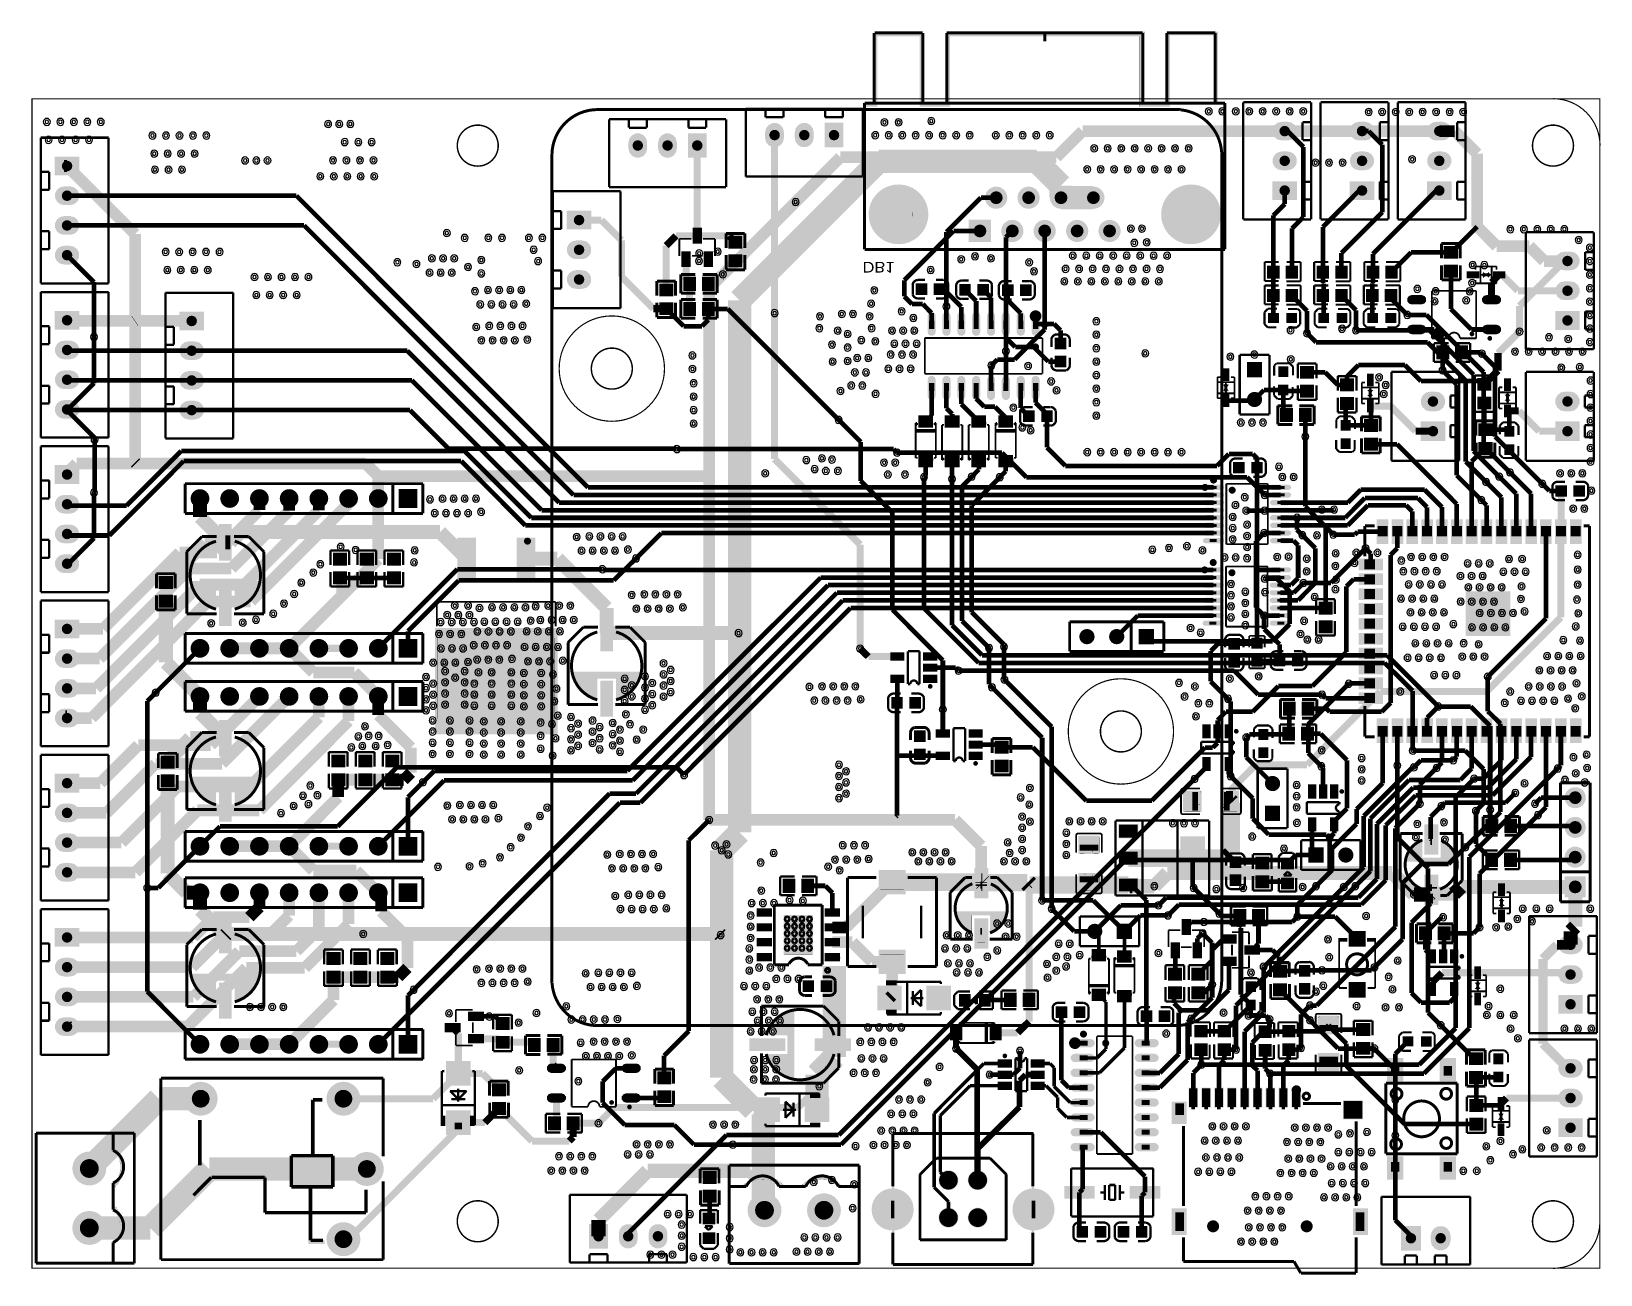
# Model space of a CAD drawing. Header units: millimetres. Extents: x 0 to 134, y -1 to 106.
import ezdxf
from ezdxf.enums import TextEntityAlignment as Align

# ---------------------------------------------------------------- set-up
doc = ezdxf.new("R2010")
doc.units = ezdxf.units.MM
doc.header["$MEASUREMENT"] = 0
for name, color, linetype, true_color in [('Board-Outline-Layer', 7, 'Continuous', 0xff00ff), ('Bottom-Layer', 7, 'Continuous', 0x0000ff), ('Bottom-Paste-Mask-Layer', 7, 'Continuous', 0x800000), ('Bottom-Silkscreen-Layer', 7, 'Continuous', 0x66cc33), ('Bottom-Solder-Mask-Layer', 7, 'Continuous', 0xaa00ff), ('Document-Layer', 7, 'Continuous', 0x6464ff), ('Hole-Layer', 7, 'Continuous', 0x222222), ('Multi-Layer', 7, 'Continuous', 0xc0c0c0), ('Pin-Soldering-Layer', 7, 'Continuous', 0xcc9999), ('Top-Layer', 7, 'Continuous', 0xff0000), ('Top-Paste-Mask-Layer', 7, 'Continuous', 0x808080), ('Top-Silkscreen-Layer', 7, 'Continuous', 0xffcc00), ('Top-Solder-Mask-Layer', 7, 'Continuous', 0x800080)]:
    doc.layers.add(name, color=color, linetype=linetype, true_color=true_color)
doc.styles.get("Standard").update_dxf_attribs({"font": 'arial.ttf'})

msp = doc.modelspace()

# ---------------------------------------------------------------- texts
at = {"layer": 'Bottom-Silkscreen-Layer', "text_generation_flag": 2, "width": 1.1}
msp.add_text('DB1', height=0.91, rotation=-180, dxfattribs=at).set_placement((70.99, 86.24), align=Align.BOTTOM_LEFT)

# ---------------------------------------------------------------- hatches: boundary and pattern name
at = {"layer": 'Bottom-Layer'}
for points in [[(51.03, 96.16), (51.11, 96.48), (51.31, 96.74), (51.61, 96.89), (51.95, 96.89), (52.25, 96.74), (52.46, 96.48), (52.53, 96.16), (52.53, 95.66), (52.46, 95.33), (52.25, 95.07), (51.95, 94.93), (51.61, 94.93), (51.31, 95.07), (51.11, 95.33), (51.03, 95.66)], [(53.57, 96.16), (53.65, 96.48), (53.85, 96.74), (54.15, 96.89), (54.49, 96.89), (54.79, 96.74), (55, 96.48), (55.07, 96.16), (55.07, 95.66), (55, 95.33), (54.79, 95.07), (54.49, 94.93), (54.15, 94.93), (53.85, 95.07), (53.65, 95.33), (53.57, 95.66)], [(57.61, 96.91), (57.61, 94.91), (56.11, 94.91), (56.11, 96.91)], [(62.72, 97.05), (62.79, 97.37), (63, 97.63), (63.3, 97.78), (63.63, 97.78), (63.93, 97.63), (64.14, 97.37), (64.22, 97.05), (64.22, 96.55), (64.14, 96.22), (63.93, 95.96), (63.63, 95.82), (63.3, 95.82), (63, 95.96), (62.79, 96.22), (62.72, 96.55)], [(65.26, 97.05), (65.33, 97.37), (65.54, 97.63), (65.84, 97.78), (66.17, 97.78), (66.47, 97.63), (66.68, 97.37), (66.76, 97.05), (66.76, 96.55), (66.68, 96.22), (66.47, 95.96), (66.17, 95.82), (65.84, 95.82), (65.54, 95.96), (65.33, 96.22), (65.26, 96.55)], [(69.3, 97.8), (69.3, 95.8), (67.8, 95.8), (67.8, 97.8)], [(107.32, 97.89), (107.65, 97.81), (107.91, 97.6), (108.05, 97.3), (108.05, 96.97), (107.91, 96.67), (107.65, 96.46), (107.32, 96.39), (106.82, 96.39), (106.5, 96.46), (106.24, 96.67), (106.09, 96.97), (106.09, 97.3), (106.24, 97.6), (106.5, 97.81), (106.82, 97.89)], [(113.93, 97.89), (114.25, 97.81), (114.51, 97.6), (114.66, 97.3), (114.66, 96.97), (114.51, 96.67), (114.25, 96.46), (113.93, 96.39), (113.43, 96.39), (113.1, 96.46), (112.84, 96.67), (112.7, 96.97), (112.7, 97.3), (112.84, 97.6), (113.1, 97.81), (113.43, 97.89)], [(120.53, 97.89), (120.86, 97.81), (121.12, 97.6), (121.26, 97.3), (121.26, 96.97), (121.12, 96.67), (120.86, 96.46), (120.53, 96.39), (120.03, 96.39), (119.71, 96.46), (119.44, 96.67), (119.3, 96.97), (119.3, 97.3), (119.44, 97.6), (119.71, 97.81), (120.03, 97.89)], [(107.32, 95.35), (107.65, 95.27), (107.91, 95.06), (108.05, 94.76), (108.05, 94.43), (107.91, 94.13), (107.65, 93.92), (107.32, 93.85), (106.82, 93.85), (106.5, 93.92), (106.24, 94.13), (106.09, 94.43), (106.09, 94.76), (106.24, 95.06), (106.5, 95.27), (106.82, 95.35)], [(113.93, 95.35), (114.25, 95.27), (114.51, 95.06), (114.66, 94.76), (114.66, 94.43), (114.51, 94.13), (114.25, 93.92), (113.93, 93.85), (113.43, 93.85), (113.1, 93.92), (112.84, 94.13), (112.7, 94.43), (112.7, 94.76), (112.84, 95.06), (113.1, 95.27), (113.43, 95.35)], [(120.53, 95.35), (120.86, 95.27), (121.12, 95.06), (121.26, 94.76), (121.26, 94.43), (121.12, 94.13), (120.86, 93.92), (120.53, 93.85), (120.03, 93.85), (119.71, 93.92), (119.44, 94.13), (119.3, 94.43), (119.3, 94.76), (119.44, 95.06), (119.71, 95.27), (120.03, 95.35)], [(2, 94.91), (4, 94.91), (4, 93.41), (2, 93.41)], [(108.07, 91.31), (106.07, 91.31), (106.07, 92.81), (108.07, 92.81)], [(114.68, 91.31), (112.68, 91.31), (112.68, 92.81), (114.68, 92.81)], [(121.28, 91.31), (119.28, 91.31), (119.28, 92.81), (121.28, 92.81)], [(2.75, 90.87), (2.43, 90.95), (2.16, 91.16), (2.02, 91.46), (2.02, 91.79), (2.16, 92.09), (2.43, 92.3), (2.75, 92.37), (3.25, 92.37), (3.58, 92.3), (3.84, 92.09), (3.98, 91.79), (3.98, 91.46), (3.84, 91.16), (3.58, 90.95), (3.25, 90.87)], [(71.56, 90.03, 1), (76.56, 90.03, 1)], [(81.51, 91.45, 1), (83.31, 91.45, 1)], [(84.28, 91.45, 1), (86.08, 91.45, 1)], [(87.05, 91.45, 1), (88.85, 91.45, 1)], [(89.82, 91.45, 1), (91.62, 91.45, 1)], [(96.56, 90.03, 1), (101.56, 90.03, 1)], [(45.76, 90.29), (47.76, 90.29), (47.76, 88.79), (45.76, 88.79)], [(2.75, 88.33), (2.43, 88.41), (2.16, 88.62), (2.02, 88.92), (2.02, 89.25), (2.16, 89.55), (2.43, 89.76), (2.75, 89.83), (3.25, 89.83), (3.58, 89.76), (3.84, 89.55), (3.98, 89.25), (3.98, 88.92), (3.84, 88.62), (3.58, 88.41), (3.25, 88.33)], [(80.12, 87.71), (80.12, 89.51), (81.92, 89.51), (81.92, 87.71)], [(82.89, 88.61, 1), (84.69, 88.61, 1)], [(85.66, 88.61, 1), (87.46, 88.61, 1)], [(88.43, 88.61, 1), (90.23, 88.61, 1)], [(91.2, 88.61, 1), (93, 88.61, 1)], [(2.75, 85.79), (2.43, 85.87), (2.16, 86.08), (2.02, 86.38), (2.02, 86.71), (2.16, 87.01), (2.43, 87.22), (2.75, 87.29), (3.25, 87.29), (3.58, 87.22), (3.84, 87.01), (3.98, 86.71), (3.98, 86.38), (3.84, 86.08), (3.58, 85.87), (3.25, 85.79)], [(46.51, 86.25), (46.18, 86.32), (45.92, 86.53), (45.78, 86.83), (45.78, 87.17), (45.92, 87.47), (46.18, 87.68), (46.51, 87.75), (47.01, 87.75), (47.34, 87.68), (47.6, 87.47), (47.74, 87.17), (47.74, 86.83), (47.6, 86.53), (47.34, 86.32), (47.01, 86.25)], [(131.49, 86.79), (131.81, 86.72), (132.08, 86.51), (132.22, 86.21), (132.22, 85.88), (132.08, 85.58), (131.81, 85.37), (131.49, 85.29), (130.99, 85.29), (130.66, 85.37), (130.4, 85.58), (130.26, 85.88), (130.26, 86.21), (130.4, 86.51), (130.66, 86.72), (130.99, 86.79)], [(46.51, 83.71), (46.18, 83.78), (45.92, 83.99), (45.78, 84.29), (45.78, 84.63), (45.92, 84.93), (46.18, 85.14), (46.51, 85.21), (47.01, 85.21), (47.34, 85.14), (47.6, 84.93), (47.74, 84.63), (47.74, 84.29), (47.6, 83.99), (47.34, 83.78), (47.01, 83.71)], [(131.49, 84.25), (131.81, 84.18), (132.08, 83.97), (132.22, 83.67), (132.22, 83.34), (132.08, 83.04), (131.81, 82.83), (131.49, 82.75), (130.99, 82.75), (130.66, 82.83), (130.4, 83.04), (130.26, 83.34), (130.26, 83.67), (130.4, 83.97), (130.66, 84.18), (130.99, 84.25)], [(2, 81.73), (4, 81.73), (4, 80.23), (2, 80.23)], [(12.65, 81.67), (14.65, 81.67), (14.65, 80.17), (12.65, 80.17)], [(132.24, 80.21), (130.24, 80.21), (130.24, 81.71), (132.24, 81.71)], [(2.75, 77.69), (2.43, 77.76), (2.16, 77.97), (2.02, 78.27), (2.02, 78.61), (2.16, 78.91), (2.43, 79.12), (2.75, 79.19), (3.25, 79.19), (3.58, 79.12), (3.84, 78.91), (3.98, 78.61), (3.98, 78.27), (3.84, 77.97), (3.58, 77.76), (3.25, 77.69)], [(13.4, 77.63), (13.08, 77.7), (12.82, 77.91), (12.67, 78.21), (12.67, 78.54), (12.82, 78.85), (13.08, 79.05), (13.4, 79.13), (13.9, 79.13), (14.23, 79.05), (14.49, 78.85), (14.64, 78.54), (14.64, 78.21), (14.49, 77.91), (14.23, 77.7), (13.9, 77.63)], [(2.75, 75.15), (2.43, 75.22), (2.16, 75.43), (2.02, 75.73), (2.02, 76.07), (2.16, 76.37), (2.43, 76.58), (2.75, 76.65), (3.25, 76.65), (3.58, 76.58), (3.84, 76.37), (3.98, 76.07), (3.98, 75.73), (3.84, 75.43), (3.58, 75.22), (3.25, 75.15)], [(13.4, 75.09), (13.08, 75.16), (12.82, 75.37), (12.67, 75.67), (12.67, 76), (12.82, 76.31), (13.08, 76.51), (13.4, 76.59), (13.9, 76.59), (14.23, 76.51), (14.49, 76.31), (14.64, 76), (14.64, 75.67), (14.49, 75.37), (14.23, 75.16), (13.9, 75.09)], [(103.89, 77.35), (105.09, 77.35), (105.09, 76.15), (103.89, 76.15)], [(2.75, 72.61), (2.43, 72.68), (2.16, 72.89), (2.02, 73.19), (2.02, 73.53), (2.16, 73.83), (2.43, 74.04), (2.75, 74.11), (3.25, 74.11), (3.58, 74.04), (3.84, 73.83), (3.98, 73.53), (3.98, 73.19), (3.84, 72.89), (3.58, 72.68), (3.25, 72.61)], [(13.4, 72.55), (13.08, 72.62), (12.82, 72.83), (12.67, 73.13), (12.67, 73.46), (12.82, 73.77), (13.08, 73.97), (13.4, 74.05), (13.9, 74.05), (14.23, 73.97), (14.49, 73.77), (14.64, 73.46), (14.64, 73.13), (14.49, 72.83), (14.23, 72.62), (13.9, 72.55)], [(103.89, 74.21, 1), (105.09, 74.21, 1)], [(119.94, 74.84), (120.29, 74.76), (120.57, 74.54), (120.72, 74.22), (120.72, 73.86), (120.57, 73.54), (120.29, 73.32), (119.94, 73.24), (119.54, 73.24), (119.19, 73.32), (118.92, 73.54), (118.76, 73.86), (118.76, 74.22), (118.92, 74.54), (119.19, 74.76), (119.54, 74.84)], [(131.44, 74.84), (131.79, 74.76), (132.06, 74.54), (132.22, 74.22), (132.22, 73.86), (132.06, 73.54), (131.79, 73.32), (131.44, 73.24), (131.04, 73.24), (130.69, 73.32), (130.41, 73.54), (130.26, 73.86), (130.26, 74.22), (130.41, 74.54), (130.69, 74.76), (131.04, 74.84)], [(120.74, 70.7), (118.74, 70.7), (118.74, 72.3), (120.74, 72.3)], [(132.24, 70.7), (130.24, 70.7), (130.24, 72.3), (132.24, 72.3)], [(2, 68.55), (4, 68.55), (4, 67.05), (2, 67.05)], [(2.75, 64.51), (2.43, 64.58), (2.16, 64.79), (2.02, 65.09), (2.02, 65.42), (2.16, 65.72), (2.43, 65.93), (2.75, 66.01), (3.25, 66.01), (3.58, 65.93), (3.84, 65.72), (3.98, 65.42), (3.98, 65.09), (3.84, 64.79), (3.58, 64.58), (3.25, 64.51)], [(13.61, 65.75, 1), (15.11, 65.75, 1)], [(16.15, 65.75, 1), (17.65, 65.75, 1)], [(18.69, 65.75, 1), (20.19, 65.75, 1)], [(21.23, 65.75, 1), (22.73, 65.75, 1)], [(23.77, 65.75, 1), (25.27, 65.75, 1)], [(26.31, 65.75, 1), (27.81, 65.75, 1)], [(28.85, 65.75, 1), (30.35, 65.75, 1)], [(32.89, 66.5), (32.89, 65), (31.39, 65), (31.39, 66.5)], [(2.75, 61.97), (2.43, 62.04), (2.16, 62.25), (2.02, 62.55), (2.02, 62.88), (2.16, 63.18), (2.43, 63.39), (2.75, 63.47), (3.25, 63.47), (3.58, 63.39), (3.84, 63.18), (3.98, 62.88), (3.98, 62.55), (3.84, 62.25), (3.58, 62.04), (3.25, 61.97)], [(2.75, 59.43), (2.43, 59.5), (2.16, 59.71), (2.02, 60.01), (2.02, 60.34), (2.16, 60.64), (2.43, 60.85), (2.75, 60.93), (3.25, 60.93), (3.58, 60.85), (3.84, 60.64), (3.98, 60.34), (3.98, 60.01), (3.84, 59.71), (3.58, 59.5), (3.25, 59.43)], [(2, 55.36), (4, 55.36), (4, 53.86), (2, 53.86)], [(13.61, 52.95, 1), (15.11, 52.95, 1)], [(16.15, 52.95, 1), (17.65, 52.95, 1)], [(18.69, 52.95, 1), (20.19, 52.95, 1)], [(21.23, 52.95, 1), (22.73, 52.95, 1)], [(23.77, 52.95, 1), (25.27, 52.95, 1)], [(26.31, 52.95, 1), (27.81, 52.95, 1)], [(28.85, 52.95, 1), (30.35, 52.95, 1)], [(32.89, 53.7), (32.89, 52.2), (31.39, 52.2), (31.39, 53.7)], [(89.57, 53.95, 1), (90.77, 53.95, 1)], [(92.11, 53.95, 1), (93.31, 53.95, 1)], [(95.85, 54.55), (95.85, 53.35), (94.65, 53.35), (94.65, 54.55)], [(2.75, 51.32), (2.43, 51.4), (2.16, 51.61), (2.02, 51.91), (2.02, 52.24), (2.16, 52.54), (2.43, 52.75), (2.75, 52.82), (3.25, 52.82), (3.58, 52.75), (3.84, 52.54), (3.98, 52.24), (3.98, 51.91), (3.84, 51.61), (3.58, 51.4), (3.25, 51.32)], [(2.75, 48.78), (2.43, 48.86), (2.16, 49.07), (2.02, 49.37), (2.02, 49.7), (2.16, 50), (2.43, 50.21), (2.75, 50.28), (3.25, 50.28), (3.58, 50.21), (3.84, 50), (3.98, 49.7), (3.98, 49.37), (3.84, 49.07), (3.58, 48.86), (3.25, 48.78)], [(13.61, 48.84, 1), (15.11, 48.84, 1)], [(16.15, 48.84, 1), (17.65, 48.84, 1)], [(18.69, 48.84, 1), (20.19, 48.84, 1)], [(21.23, 48.84, 1), (22.73, 48.84, 1)], [(23.77, 48.84, 1), (25.27, 48.84, 1)], [(26.31, 48.84, 1), (27.81, 48.84, 1)], [(28.85, 48.84, 1), (30.35, 48.84, 1)], [(32.89, 49.59), (32.89, 48.09), (31.39, 48.09), (31.39, 49.59)], [(2.75, 46.24), (2.43, 46.32), (2.16, 46.53), (2.02, 46.83), (2.02, 47.16), (2.16, 47.46), (2.43, 47.67), (2.75, 47.74), (3.25, 47.74), (3.58, 47.67), (3.84, 47.46), (3.98, 47.16), (3.98, 46.83), (3.84, 46.53), (3.58, 46.32), (3.25, 46.24)], [(2, 42.18), (4, 42.18), (4, 40.68), (2, 40.68)], [(105.43, 41.4, 1), (106.63, 41.4, 1)], [(131.05, 40.19, 1), (132.75, 40.19, 1)], [(2.75, 38.14), (2.43, 38.21), (2.16, 38.42), (2.02, 38.72), (2.02, 39.06), (2.16, 39.36), (2.43, 39.57), (2.75, 39.64), (3.25, 39.64), (3.58, 39.57), (3.84, 39.36), (3.98, 39.06), (3.98, 38.72), (3.84, 38.42), (3.58, 38.21), (3.25, 38.14)], [(106.63, 38.26), (105.43, 38.26), (105.43, 39.46), (106.63, 39.46)], [(131.05, 37.65, 1), (132.75, 37.65, 1)], [(2.75, 35.6), (2.43, 35.67), (2.16, 35.88), (2.02, 36.18), (2.02, 36.52), (2.16, 36.82), (2.43, 37.03), (2.75, 37.1), (3.25, 37.1), (3.58, 37.03), (3.84, 36.82), (3.98, 36.52), (3.98, 36.18), (3.84, 35.88), (3.58, 35.67), (3.25, 35.6)], [(13.61, 36.04, 1), (15.11, 36.04, 1)], [(16.15, 36.04, 1), (17.65, 36.04, 1)], [(18.69, 36.04, 1), (20.19, 36.04, 1)], [(21.23, 36.04, 1), (22.73, 36.04, 1)], [(23.77, 36.04, 1), (25.27, 36.04, 1)], [(26.31, 36.04, 1), (27.81, 36.04, 1)], [(28.85, 36.04, 1), (30.35, 36.04, 1)], [(32.89, 36.79), (32.89, 35.29), (31.39, 35.29), (31.39, 36.79)], [(109.15, 34.69), (109.15, 35.89), (110.35, 35.89), (110.35, 34.69)], [(111.69, 35.29, 1), (112.89, 35.29, 1)], [(131.05, 35.11, 1), (132.75, 35.11, 1)], [(2.75, 33.06), (2.43, 33.13), (2.16, 33.34), (2.02, 33.64), (2.02, 33.98), (2.16, 34.28), (2.43, 34.49), (2.75, 34.56), (3.25, 34.56), (3.58, 34.49), (3.84, 34.28), (3.98, 33.98), (3.98, 33.64), (3.84, 33.34), (3.58, 33.13), (3.25, 33.06)], [(13.61, 32.07, 1), (15.11, 32.07, 1)], [(16.15, 32.07, 1), (17.65, 32.07, 1)], [(18.69, 32.07, 1), (20.19, 32.07, 1)], [(21.23, 32.07, 1), (22.73, 32.07, 1)], [(23.77, 32.07, 1), (25.27, 32.07, 1)], [(26.31, 32.07, 1), (27.81, 32.07, 1)], [(28.85, 32.07, 1), (30.35, 32.07, 1)], [(32.89, 32.82), (32.89, 31.32), (31.39, 31.32), (31.39, 32.82)], [(132.75, 31.72), (131.05, 31.72), (131.05, 33.42), (132.75, 33.42)], [(2, 29), (4, 29), (4, 27.5), (2, 27.5)], [(90.23, 28.77, 1), (91.43, 28.77, 1)], [(93.97, 29.37), (93.97, 28.17), (92.77, 28.17), (92.77, 29.37)], [(131.75, 28.37), (132.08, 28.3), (132.34, 28.09), (132.48, 27.79), (132.48, 27.46), (132.34, 27.15), (132.08, 26.95), (131.75, 26.87), (131.25, 26.87), (130.93, 26.95), (130.66, 27.15), (130.52, 27.46), (130.52, 27.79), (130.66, 28.09), (130.93, 28.3), (131.25, 28.37)], [(2.75, 24.96), (2.43, 25.03), (2.16, 25.24), (2.02, 25.54), (2.02, 25.87), (2.16, 26.17), (2.43, 26.38), (2.75, 26.46), (3.25, 26.46), (3.58, 26.38), (3.84, 26.17), (3.98, 25.87), (3.98, 25.54), (3.84, 25.24), (3.58, 25.03), (3.25, 24.96)], [(131.75, 25.83), (132.08, 25.76), (132.34, 25.55), (132.48, 25.25), (132.48, 24.92), (132.34, 24.61), (132.08, 24.41), (131.75, 24.33), (131.25, 24.33), (130.93, 24.41), (130.66, 24.61), (130.52, 24.92), (130.52, 25.25), (130.66, 25.55), (130.93, 25.76), (131.25, 25.83)], [(2.75, 22.42), (2.43, 22.49), (2.16, 22.7), (2.02, 23), (2.02, 23.33), (2.16, 23.63), (2.43, 23.84), (2.75, 23.92), (3.25, 23.92), (3.58, 23.84), (3.84, 23.63), (3.98, 23.33), (3.98, 23), (3.84, 22.7), (3.58, 22.49), (3.25, 22.42)], [(132.5, 21.79), (130.5, 21.79), (130.5, 23.29), (132.5, 23.29)], [(2.75, 19.88), (2.43, 19.95), (2.16, 20.16), (2.02, 20.46), (2.02, 20.79), (2.16, 21.09), (2.43, 21.3), (2.75, 21.38), (3.25, 21.38), (3.58, 21.3), (3.84, 21.09), (3.98, 20.79), (3.98, 20.46), (3.84, 20.16), (3.58, 19.95), (3.25, 19.88)], [(13.61, 19.12, 1), (15.11, 19.12, 1)], [(16.15, 19.12, 1), (17.65, 19.12, 1)], [(18.69, 19.12, 1), (20.19, 19.12, 1)], [(21.23, 19.12, 1), (22.73, 19.12, 1)], [(23.77, 19.12, 1), (25.27, 19.12, 1)], [(26.31, 19.12, 1), (27.81, 19.12, 1)], [(28.85, 19.12, 1), (30.35, 19.12, 1)], [(32.89, 19.87), (32.89, 18.37), (31.39, 18.37), (31.39, 19.87)], [(131.75, 17.82), (132.08, 17.74), (132.34, 17.54), (132.48, 17.24), (132.48, 16.9), (132.34, 16.6), (132.08, 16.39), (131.75, 16.32), (131.25, 16.32), (130.93, 16.39), (130.66, 16.6), (130.52, 16.9), (130.52, 17.24), (130.66, 17.54), (130.93, 17.74), (131.25, 17.82)], [(13.03, 14.47, 1), (15.82, 14.47, 1)], [(25.23, 14.47, 1), (28.02, 14.47, 1)], [(131.75, 15.28), (132.08, 15.2), (132.34, 15), (132.48, 14.7), (132.48, 14.36), (132.34, 14.06), (132.08, 13.85), (131.75, 13.78), (131.25, 13.78), (130.93, 13.85), (130.66, 14.06), (130.52, 14.36), (130.52, 14.7), (130.66, 15), (130.93, 15.2), (131.25, 15.28)], [(132.5, 11.24), (130.5, 11.24), (130.5, 12.74), (132.5, 12.74)], [(3.5, 8.51, 1), (6.3, 8.51, 1)], [(27.23, 8.47, 1), (30.02, 8.47, 1)], [(77.53, 7.51, 1), (79.13, 7.51, 1)], [(80.03, 7.51, 1), (81.63, 7.51, 1)], [(71.81, 5.01, 1), (75.31, 5.01, 1)], [(83.85, 5.01, 1), (87.35, 5.01, 1)], [(61.21, 4.94, 1), (64.01, 4.94, 1)], [(66.29, 4.94, 1), (69.09, 4.94, 1)], [(3.5, 3.43, 1), (6.3, 3.43, 1)], [(77.53, 4.31, 1), (79.13, 4.31, 1)], [(80.03, 4.31, 1), (81.63, 4.31, 1)], [(25.23, 2.47, 1), (28.02, 2.47, 1)], [(47.67, 1.72), (47.67, 3.72), (49.17, 3.72), (49.17, 1.72)], [(51.71, 2.47), (51.64, 2.14), (51.43, 1.88), (51.13, 1.74), (50.8, 1.74), (50.5, 1.88), (50.29, 2.14), (50.21, 2.47), (50.21, 2.97), (50.29, 3.29), (50.5, 3.56), (50.8, 3.7), (51.13, 3.7), (51.43, 3.56), (51.64, 3.29), (51.71, 2.97)], [(54.25, 2.47), (54.18, 2.14), (53.97, 1.88), (53.67, 1.74), (53.34, 1.74), (53.04, 1.88), (52.83, 2.14), (52.75, 2.47), (52.75, 2.97), (52.83, 3.29), (53.04, 3.56), (53.34, 3.7), (53.67, 3.7), (53.97, 3.56), (54.18, 3.29), (54.25, 2.97)], [(117.06, 1.55), (117.06, 3.55), (118.66, 3.55), (118.66, 1.55)], [(121.2, 2.35), (121.12, 2), (120.9, 1.73), (120.57, 1.57), (120.22, 1.57), (119.9, 1.73), (119.68, 2), (119.6, 2.35), (119.6, 2.75), (119.68, 3.1), (119.9, 3.38), (120.22, 3.53), (120.57, 3.53), (120.9, 3.38), (121.12, 3.1), (121.2, 2.75)]]:
    msp.add_hatch(color=256, dxfattribs=at).paths.add_polyline_path(points)
at = {"layer": 'Bottom-Paste-Mask-Layer'}
for points in [[(51.03, 96.16), (51.11, 96.48), (51.31, 96.74), (51.61, 96.89), (51.95, 96.89), (52.25, 96.74), (52.46, 96.48), (52.53, 96.16), (52.53, 95.66), (52.46, 95.33), (52.25, 95.07), (51.95, 94.93), (51.61, 94.93), (51.31, 95.07), (51.11, 95.33), (51.03, 95.66)], [(53.57, 96.16), (53.65, 96.48), (53.85, 96.74), (54.15, 96.89), (54.49, 96.89), (54.79, 96.74), (55, 96.48), (55.07, 96.16), (55.07, 95.66), (55, 95.33), (54.79, 95.07), (54.49, 94.93), (54.15, 94.93), (53.85, 95.07), (53.65, 95.33), (53.57, 95.66)], [(57.61, 96.91), (57.61, 94.91), (56.11, 94.91), (56.11, 96.91)], [(62.72, 97.05), (62.79, 97.37), (63, 97.63), (63.3, 97.78), (63.63, 97.78), (63.93, 97.63), (64.14, 97.37), (64.22, 97.05), (64.22, 96.55), (64.14, 96.22), (63.93, 95.96), (63.63, 95.82), (63.3, 95.82), (63, 95.96), (62.79, 96.22), (62.72, 96.55)], [(65.26, 97.05), (65.33, 97.37), (65.54, 97.63), (65.84, 97.78), (66.17, 97.78), (66.47, 97.63), (66.68, 97.37), (66.76, 97.05), (66.76, 96.55), (66.68, 96.22), (66.47, 95.96), (66.17, 95.82), (65.84, 95.82), (65.54, 95.96), (65.33, 96.22), (65.26, 96.55)], [(69.3, 97.8), (69.3, 95.8), (67.8, 95.8), (67.8, 97.8)], [(107.32, 97.89), (107.65, 97.81), (107.91, 97.6), (108.05, 97.3), (108.05, 96.97), (107.91, 96.67), (107.65, 96.46), (107.32, 96.39), (106.82, 96.39), (106.5, 96.46), (106.24, 96.67), (106.09, 96.97), (106.09, 97.3), (106.24, 97.6), (106.5, 97.81), (106.82, 97.89)], [(113.93, 97.89), (114.25, 97.81), (114.51, 97.6), (114.66, 97.3), (114.66, 96.97), (114.51, 96.67), (114.25, 96.46), (113.93, 96.39), (113.43, 96.39), (113.1, 96.46), (112.84, 96.67), (112.7, 96.97), (112.7, 97.3), (112.84, 97.6), (113.1, 97.81), (113.43, 97.89)], [(120.53, 97.89), (120.86, 97.81), (121.12, 97.6), (121.26, 97.3), (121.26, 96.97), (121.12, 96.67), (120.86, 96.46), (120.53, 96.39), (120.03, 96.39), (119.71, 96.46), (119.44, 96.67), (119.3, 96.97), (119.3, 97.3), (119.44, 97.6), (119.71, 97.81), (120.03, 97.89)], [(107.32, 95.35), (107.65, 95.27), (107.91, 95.06), (108.05, 94.76), (108.05, 94.43), (107.91, 94.13), (107.65, 93.92), (107.32, 93.85), (106.82, 93.85), (106.5, 93.92), (106.24, 94.13), (106.09, 94.43), (106.09, 94.76), (106.24, 95.06), (106.5, 95.27), (106.82, 95.35)], [(113.93, 95.35), (114.25, 95.27), (114.51, 95.06), (114.66, 94.76), (114.66, 94.43), (114.51, 94.13), (114.25, 93.92), (113.93, 93.85), (113.43, 93.85), (113.1, 93.92), (112.84, 94.13), (112.7, 94.43), (112.7, 94.76), (112.84, 95.06), (113.1, 95.27), (113.43, 95.35)], [(120.53, 95.35), (120.86, 95.27), (121.12, 95.06), (121.26, 94.76), (121.26, 94.43), (121.12, 94.13), (120.86, 93.92), (120.53, 93.85), (120.03, 93.85), (119.71, 93.92), (119.44, 94.13), (119.3, 94.43), (119.3, 94.76), (119.44, 95.06), (119.71, 95.27), (120.03, 95.35)], [(2, 94.91), (4, 94.91), (4, 93.41), (2, 93.41)], [(108.07, 91.31), (106.07, 91.31), (106.07, 92.81), (108.07, 92.81)], [(114.68, 91.31), (112.68, 91.31), (112.68, 92.81), (114.68, 92.81)], [(121.28, 91.31), (119.28, 91.31), (119.28, 92.81), (121.28, 92.81)], [(2.75, 90.87), (2.43, 90.95), (2.16, 91.16), (2.02, 91.46), (2.02, 91.79), (2.16, 92.09), (2.43, 92.3), (2.75, 92.37), (3.25, 92.37), (3.58, 92.3), (3.84, 92.09), (3.98, 91.79), (3.98, 91.46), (3.84, 91.16), (3.58, 90.95), (3.25, 90.87)], [(71.56, 90.03, 1), (76.56, 90.03, 1)], [(81.51, 91.45, 1), (83.31, 91.45, 1)], [(84.28, 91.45, 1), (86.08, 91.45, 1)], [(87.05, 91.45, 1), (88.85, 91.45, 1)], [(89.82, 91.45, 1), (91.62, 91.45, 1)], [(96.56, 90.03, 1), (101.56, 90.03, 1)], [(45.76, 90.29), (47.76, 90.29), (47.76, 88.79), (45.76, 88.79)], [(2.75, 88.33), (2.43, 88.41), (2.16, 88.62), (2.02, 88.92), (2.02, 89.25), (2.16, 89.55), (2.43, 89.76), (2.75, 89.83), (3.25, 89.83), (3.58, 89.76), (3.84, 89.55), (3.98, 89.25), (3.98, 88.92), (3.84, 88.62), (3.58, 88.41), (3.25, 88.33)], [(80.12, 87.71), (80.12, 89.51), (81.92, 89.51), (81.92, 87.71)], [(82.89, 88.61, 1), (84.69, 88.61, 1)], [(85.66, 88.61, 1), (87.46, 88.61, 1)], [(88.43, 88.61, 1), (90.23, 88.61, 1)], [(91.2, 88.61, 1), (93, 88.61, 1)], [(2.75, 85.79), (2.43, 85.87), (2.16, 86.08), (2.02, 86.38), (2.02, 86.71), (2.16, 87.01), (2.43, 87.22), (2.75, 87.29), (3.25, 87.29), (3.58, 87.22), (3.84, 87.01), (3.98, 86.71), (3.98, 86.38), (3.84, 86.08), (3.58, 85.87), (3.25, 85.79)], [(46.51, 86.25), (46.18, 86.32), (45.92, 86.53), (45.78, 86.83), (45.78, 87.17), (45.92, 87.47), (46.18, 87.68), (46.51, 87.75), (47.01, 87.75), (47.34, 87.68), (47.6, 87.47), (47.74, 87.17), (47.74, 86.83), (47.6, 86.53), (47.34, 86.32), (47.01, 86.25)], [(131.49, 86.79), (131.81, 86.72), (132.08, 86.51), (132.22, 86.21), (132.22, 85.88), (132.08, 85.58), (131.81, 85.37), (131.49, 85.29), (130.99, 85.29), (130.66, 85.37), (130.4, 85.58), (130.26, 85.88), (130.26, 86.21), (130.4, 86.51), (130.66, 86.72), (130.99, 86.79)], [(46.51, 83.71), (46.18, 83.78), (45.92, 83.99), (45.78, 84.29), (45.78, 84.63), (45.92, 84.93), (46.18, 85.14), (46.51, 85.21), (47.01, 85.21), (47.34, 85.14), (47.6, 84.93), (47.74, 84.63), (47.74, 84.29), (47.6, 83.99), (47.34, 83.78), (47.01, 83.71)], [(131.49, 84.25), (131.81, 84.18), (132.08, 83.97), (132.22, 83.67), (132.22, 83.34), (132.08, 83.04), (131.81, 82.83), (131.49, 82.75), (130.99, 82.75), (130.66, 82.83), (130.4, 83.04), (130.26, 83.34), (130.26, 83.67), (130.4, 83.97), (130.66, 84.18), (130.99, 84.25)], [(2, 81.73), (4, 81.73), (4, 80.23), (2, 80.23)], [(12.65, 81.67), (14.65, 81.67), (14.65, 80.17), (12.65, 80.17)], [(132.24, 80.21), (130.24, 80.21), (130.24, 81.71), (132.24, 81.71)], [(2.75, 77.69), (2.43, 77.76), (2.16, 77.97), (2.02, 78.27), (2.02, 78.61), (2.16, 78.91), (2.43, 79.12), (2.75, 79.19), (3.25, 79.19), (3.58, 79.12), (3.84, 78.91), (3.98, 78.61), (3.98, 78.27), (3.84, 77.97), (3.58, 77.76), (3.25, 77.69)], [(13.4, 77.63), (13.08, 77.7), (12.82, 77.91), (12.67, 78.21), (12.67, 78.54), (12.82, 78.85), (13.08, 79.05), (13.4, 79.13), (13.9, 79.13), (14.23, 79.05), (14.49, 78.85), (14.64, 78.54), (14.64, 78.21), (14.49, 77.91), (14.23, 77.7), (13.9, 77.63)], [(2.75, 75.15), (2.43, 75.22), (2.16, 75.43), (2.02, 75.73), (2.02, 76.07), (2.16, 76.37), (2.43, 76.58), (2.75, 76.65), (3.25, 76.65), (3.58, 76.58), (3.84, 76.37), (3.98, 76.07), (3.98, 75.73), (3.84, 75.43), (3.58, 75.22), (3.25, 75.15)], [(13.4, 75.09), (13.08, 75.16), (12.82, 75.37), (12.67, 75.67), (12.67, 76), (12.82, 76.31), (13.08, 76.51), (13.4, 76.59), (13.9, 76.59), (14.23, 76.51), (14.49, 76.31), (14.64, 76), (14.64, 75.67), (14.49, 75.37), (14.23, 75.16), (13.9, 75.09)], [(103.89, 77.35), (105.09, 77.35), (105.09, 76.15), (103.89, 76.15)], [(2.75, 72.61), (2.43, 72.68), (2.16, 72.89), (2.02, 73.19), (2.02, 73.53), (2.16, 73.83), (2.43, 74.04), (2.75, 74.11), (3.25, 74.11), (3.58, 74.04), (3.84, 73.83), (3.98, 73.53), (3.98, 73.19), (3.84, 72.89), (3.58, 72.68), (3.25, 72.61)], [(13.4, 72.55), (13.08, 72.62), (12.82, 72.83), (12.67, 73.13), (12.67, 73.46), (12.82, 73.77), (13.08, 73.97), (13.4, 74.05), (13.9, 74.05), (14.23, 73.97), (14.49, 73.77), (14.64, 73.46), (14.64, 73.13), (14.49, 72.83), (14.23, 72.62), (13.9, 72.55)], [(103.89, 74.21, 1), (105.09, 74.21, 1)], [(119.94, 74.84), (120.29, 74.76), (120.57, 74.54), (120.72, 74.22), (120.72, 73.86), (120.57, 73.54), (120.29, 73.32), (119.94, 73.24), (119.54, 73.24), (119.19, 73.32), (118.92, 73.54), (118.76, 73.86), (118.76, 74.22), (118.92, 74.54), (119.19, 74.76), (119.54, 74.84)], [(131.44, 74.84), (131.79, 74.76), (132.06, 74.54), (132.22, 74.22), (132.22, 73.86), (132.06, 73.54), (131.79, 73.32), (131.44, 73.24), (131.04, 73.24), (130.69, 73.32), (130.41, 73.54), (130.26, 73.86), (130.26, 74.22), (130.41, 74.54), (130.69, 74.76), (131.04, 74.84)], [(120.74, 70.7), (118.74, 70.7), (118.74, 72.3), (120.74, 72.3)], [(132.24, 70.7), (130.24, 70.7), (130.24, 72.3), (132.24, 72.3)], [(2, 68.55), (4, 68.55), (4, 67.05), (2, 67.05)], [(2.75, 64.51), (2.43, 64.58), (2.16, 64.79), (2.02, 65.09), (2.02, 65.42), (2.16, 65.72), (2.43, 65.93), (2.75, 66.01), (3.25, 66.01), (3.58, 65.93), (3.84, 65.72), (3.98, 65.42), (3.98, 65.09), (3.84, 64.79), (3.58, 64.58), (3.25, 64.51)], [(13.61, 65.75, 1), (15.11, 65.75, 1)], [(16.15, 65.75, 1), (17.65, 65.75, 1)], [(18.69, 65.75, 1), (20.19, 65.75, 1)], [(21.23, 65.75, 1), (22.73, 65.75, 1)], [(23.77, 65.75, 1), (25.27, 65.75, 1)], [(26.31, 65.75, 1), (27.81, 65.75, 1)], [(28.85, 65.75, 1), (30.35, 65.75, 1)], [(32.89, 66.5), (32.89, 65), (31.39, 65), (31.39, 66.5)], [(2.75, 61.97), (2.43, 62.04), (2.16, 62.25), (2.02, 62.55), (2.02, 62.88), (2.16, 63.18), (2.43, 63.39), (2.75, 63.47), (3.25, 63.47), (3.58, 63.39), (3.84, 63.18), (3.98, 62.88), (3.98, 62.55), (3.84, 62.25), (3.58, 62.04), (3.25, 61.97)], [(2.75, 59.43), (2.43, 59.5), (2.16, 59.71), (2.02, 60.01), (2.02, 60.34), (2.16, 60.64), (2.43, 60.85), (2.75, 60.93), (3.25, 60.93), (3.58, 60.85), (3.84, 60.64), (3.98, 60.34), (3.98, 60.01), (3.84, 59.71), (3.58, 59.5), (3.25, 59.43)], [(2, 55.36), (4, 55.36), (4, 53.86), (2, 53.86)], [(13.61, 52.95, 1), (15.11, 52.95, 1)], [(16.15, 52.95, 1), (17.65, 52.95, 1)], [(18.69, 52.95, 1), (20.19, 52.95, 1)], [(21.23, 52.95, 1), (22.73, 52.95, 1)], [(23.77, 52.95, 1), (25.27, 52.95, 1)], [(26.31, 52.95, 1), (27.81, 52.95, 1)], [(28.85, 52.95, 1), (30.35, 52.95, 1)], [(32.89, 53.7), (32.89, 52.2), (31.39, 52.2), (31.39, 53.7)], [(89.57, 53.95, 1), (90.77, 53.95, 1)], [(92.11, 53.95, 1), (93.31, 53.95, 1)], [(95.85, 54.55), (95.85, 53.35), (94.65, 53.35), (94.65, 54.55)], [(2.75, 51.32), (2.43, 51.4), (2.16, 51.61), (2.02, 51.91), (2.02, 52.24), (2.16, 52.54), (2.43, 52.75), (2.75, 52.82), (3.25, 52.82), (3.58, 52.75), (3.84, 52.54), (3.98, 52.24), (3.98, 51.91), (3.84, 51.61), (3.58, 51.4), (3.25, 51.32)], [(2.75, 48.78), (2.43, 48.86), (2.16, 49.07), (2.02, 49.37), (2.02, 49.7), (2.16, 50), (2.43, 50.21), (2.75, 50.28), (3.25, 50.28), (3.58, 50.21), (3.84, 50), (3.98, 49.7), (3.98, 49.37), (3.84, 49.07), (3.58, 48.86), (3.25, 48.78)], [(13.61, 48.84, 1), (15.11, 48.84, 1)], [(16.15, 48.84, 1), (17.65, 48.84, 1)], [(18.69, 48.84, 1), (20.19, 48.84, 1)], [(21.23, 48.84, 1), (22.73, 48.84, 1)], [(23.77, 48.84, 1), (25.27, 48.84, 1)], [(26.31, 48.84, 1), (27.81, 48.84, 1)], [(28.85, 48.84, 1), (30.35, 48.84, 1)], [(32.89, 49.59), (32.89, 48.09), (31.39, 48.09), (31.39, 49.59)], [(2.75, 46.24), (2.43, 46.32), (2.16, 46.53), (2.02, 46.83), (2.02, 47.16), (2.16, 47.46), (2.43, 47.67), (2.75, 47.74), (3.25, 47.74), (3.58, 47.67), (3.84, 47.46), (3.98, 47.16), (3.98, 46.83), (3.84, 46.53), (3.58, 46.32), (3.25, 46.24)], [(2, 42.18), (4, 42.18), (4, 40.68), (2, 40.68)], [(105.43, 41.4, 1), (106.63, 41.4, 1)], [(131.05, 40.19, 1), (132.75, 40.19, 1)], [(2.75, 38.14), (2.43, 38.21), (2.16, 38.42), (2.02, 38.72), (2.02, 39.06), (2.16, 39.36), (2.43, 39.57), (2.75, 39.64), (3.25, 39.64), (3.58, 39.57), (3.84, 39.36), (3.98, 39.06), (3.98, 38.72), (3.84, 38.42), (3.58, 38.21), (3.25, 38.14)], [(106.63, 38.26), (105.43, 38.26), (105.43, 39.46), (106.63, 39.46)], [(131.05, 37.65, 1), (132.75, 37.65, 1)], [(2.75, 35.6), (2.43, 35.67), (2.16, 35.88), (2.02, 36.18), (2.02, 36.52), (2.16, 36.82), (2.43, 37.03), (2.75, 37.1), (3.25, 37.1), (3.58, 37.03), (3.84, 36.82), (3.98, 36.52), (3.98, 36.18), (3.84, 35.88), (3.58, 35.67), (3.25, 35.6)], [(13.61, 36.04, 1), (15.11, 36.04, 1)], [(16.15, 36.04, 1), (17.65, 36.04, 1)], [(18.69, 36.04, 1), (20.19, 36.04, 1)], [(21.23, 36.04, 1), (22.73, 36.04, 1)], [(23.77, 36.04, 1), (25.27, 36.04, 1)], [(26.31, 36.04, 1), (27.81, 36.04, 1)], [(28.85, 36.04, 1), (30.35, 36.04, 1)], [(32.89, 36.79), (32.89, 35.29), (31.39, 35.29), (31.39, 36.79)], [(109.15, 34.69), (109.15, 35.89), (110.35, 35.89), (110.35, 34.69)], [(111.69, 35.29, 1), (112.89, 35.29, 1)], [(131.05, 35.11, 1), (132.75, 35.11, 1)], [(2.75, 33.06), (2.43, 33.13), (2.16, 33.34), (2.02, 33.64), (2.02, 33.98), (2.16, 34.28), (2.43, 34.49), (2.75, 34.56), (3.25, 34.56), (3.58, 34.49), (3.84, 34.28), (3.98, 33.98), (3.98, 33.64), (3.84, 33.34), (3.58, 33.13), (3.25, 33.06)], [(13.61, 32.07, 1), (15.11, 32.07, 1)], [(16.15, 32.07, 1), (17.65, 32.07, 1)], [(18.69, 32.07, 1), (20.19, 32.07, 1)], [(21.23, 32.07, 1), (22.73, 32.07, 1)], [(23.77, 32.07, 1), (25.27, 32.07, 1)], [(26.31, 32.07, 1), (27.81, 32.07, 1)], [(28.85, 32.07, 1), (30.35, 32.07, 1)], [(32.89, 32.82), (32.89, 31.32), (31.39, 31.32), (31.39, 32.82)], [(132.75, 31.72), (131.05, 31.72), (131.05, 33.42), (132.75, 33.42)], [(2, 29), (4, 29), (4, 27.5), (2, 27.5)], [(90.23, 28.77, 1), (91.43, 28.77, 1)], [(93.97, 29.37), (93.97, 28.17), (92.77, 28.17), (92.77, 29.37)], [(131.75, 28.37), (132.08, 28.3), (132.34, 28.09), (132.48, 27.79), (132.48, 27.46), (132.34, 27.15), (132.08, 26.95), (131.75, 26.87), (131.25, 26.87), (130.93, 26.95), (130.66, 27.15), (130.52, 27.46), (130.52, 27.79), (130.66, 28.09), (130.93, 28.3), (131.25, 28.37)], [(2.75, 24.96), (2.43, 25.03), (2.16, 25.24), (2.02, 25.54), (2.02, 25.87), (2.16, 26.17), (2.43, 26.38), (2.75, 26.46), (3.25, 26.46), (3.58, 26.38), (3.84, 26.17), (3.98, 25.87), (3.98, 25.54), (3.84, 25.24), (3.58, 25.03), (3.25, 24.96)], [(131.75, 25.83), (132.08, 25.76), (132.34, 25.55), (132.48, 25.25), (132.48, 24.92), (132.34, 24.61), (132.08, 24.41), (131.75, 24.33), (131.25, 24.33), (130.93, 24.41), (130.66, 24.61), (130.52, 24.92), (130.52, 25.25), (130.66, 25.55), (130.93, 25.76), (131.25, 25.83)], [(2.75, 22.42), (2.43, 22.49), (2.16, 22.7), (2.02, 23), (2.02, 23.33), (2.16, 23.63), (2.43, 23.84), (2.75, 23.92), (3.25, 23.92), (3.58, 23.84), (3.84, 23.63), (3.98, 23.33), (3.98, 23), (3.84, 22.7), (3.58, 22.49), (3.25, 22.42)], [(132.5, 21.79), (130.5, 21.79), (130.5, 23.29), (132.5, 23.29)], [(2.75, 19.88), (2.43, 19.95), (2.16, 20.16), (2.02, 20.46), (2.02, 20.79), (2.16, 21.09), (2.43, 21.3), (2.75, 21.38), (3.25, 21.38), (3.58, 21.3), (3.84, 21.09), (3.98, 20.79), (3.98, 20.46), (3.84, 20.16), (3.58, 19.95), (3.25, 19.88)], [(13.61, 19.12, 1), (15.11, 19.12, 1)], [(16.15, 19.12, 1), (17.65, 19.12, 1)], [(18.69, 19.12, 1), (20.19, 19.12, 1)], [(21.23, 19.12, 1), (22.73, 19.12, 1)], [(23.77, 19.12, 1), (25.27, 19.12, 1)], [(26.31, 19.12, 1), (27.81, 19.12, 1)], [(28.85, 19.12, 1), (30.35, 19.12, 1)], [(32.89, 19.87), (32.89, 18.37), (31.39, 18.37), (31.39, 19.87)], [(131.75, 17.82), (132.08, 17.74), (132.34, 17.54), (132.48, 17.24), (132.48, 16.9), (132.34, 16.6), (132.08, 16.39), (131.75, 16.32), (131.25, 16.32), (130.93, 16.39), (130.66, 16.6), (130.52, 16.9), (130.52, 17.24), (130.66, 17.54), (130.93, 17.74), (131.25, 17.82)], [(13.03, 14.47, 1), (15.82, 14.47, 1)], [(25.23, 14.47, 1), (28.02, 14.47, 1)], [(131.75, 15.28), (132.08, 15.2), (132.34, 15), (132.48, 14.7), (132.48, 14.36), (132.34, 14.06), (132.08, 13.85), (131.75, 13.78), (131.25, 13.78), (130.93, 13.85), (130.66, 14.06), (130.52, 14.36), (130.52, 14.7), (130.66, 15), (130.93, 15.2), (131.25, 15.28)], [(132.5, 11.24), (130.5, 11.24), (130.5, 12.74), (132.5, 12.74)], [(3.5, 8.51, 1), (6.3, 8.51, 1)], [(27.23, 8.47, 1), (30.02, 8.47, 1)], [(77.53, 7.51, 1), (79.13, 7.51, 1)], [(80.03, 7.51, 1), (81.63, 7.51, 1)], [(71.81, 5.01, 1), (75.31, 5.01, 1)], [(83.85, 5.01, 1), (87.35, 5.01, 1)], [(61.21, 4.94, 1), (64.01, 4.94, 1)], [(66.29, 4.94, 1), (69.09, 4.94, 1)], [(3.5, 3.43, 1), (6.3, 3.43, 1)], [(77.53, 4.31, 1), (79.13, 4.31, 1)], [(80.03, 4.31, 1), (81.63, 4.31, 1)], [(25.23, 2.47, 1), (28.02, 2.47, 1)], [(47.67, 1.72), (47.67, 3.72), (49.17, 3.72), (49.17, 1.72)], [(51.71, 2.47), (51.64, 2.14), (51.43, 1.88), (51.13, 1.74), (50.8, 1.74), (50.5, 1.88), (50.29, 2.14), (50.21, 2.47), (50.21, 2.97), (50.29, 3.29), (50.5, 3.56), (50.8, 3.7), (51.13, 3.7), (51.43, 3.56), (51.64, 3.29), (51.71, 2.97)], [(54.25, 2.47), (54.18, 2.14), (53.97, 1.88), (53.67, 1.74), (53.34, 1.74), (53.04, 1.88), (52.83, 2.14), (52.75, 2.47), (52.75, 2.97), (52.83, 3.29), (53.04, 3.56), (53.34, 3.7), (53.67, 3.7), (53.97, 3.56), (54.18, 3.29), (54.25, 2.97)], [(117.06, 1.55), (117.06, 3.55), (118.66, 3.55), (118.66, 1.55)], [(121.2, 2.35), (121.12, 2), (120.9, 1.73), (120.57, 1.57), (120.22, 1.57), (119.9, 1.73), (119.68, 2), (119.6, 2.35), (119.6, 2.75), (119.68, 3.1), (119.9, 3.38), (120.22, 3.53), (120.57, 3.53), (120.9, 3.38), (121.12, 3.1), (121.2, 2.75)]]:
    msp.add_hatch(color=256, dxfattribs=at).paths.add_polyline_path(points)
at = {"layer": 'Bottom-Solder-Mask-Layer'}
for points in [[(107.32, 97.94), (107.67, 97.86), (107.95, 97.64), (108.1, 97.31), (108.1, 96.96), (107.95, 96.64), (107.67, 96.41), (107.32, 96.34), (106.82, 96.34), (106.47, 96.41), (106.2, 96.64), (106.04, 96.96), (106.04, 97.31), (106.2, 97.64), (106.47, 97.86), (106.82, 97.94)], [(113.93, 97.94), (114.27, 97.86), (114.55, 97.64), (114.71, 97.31), (114.71, 96.96), (114.55, 96.64), (114.27, 96.41), (113.93, 96.34), (113.43, 96.34), (113.08, 96.41), (112.8, 96.64), (112.65, 96.96), (112.65, 97.31), (112.8, 97.64), (113.08, 97.86), (113.43, 97.94)], [(120.53, 97.94), (120.88, 97.86), (121.16, 97.64), (121.31, 97.31), (121.31, 96.96), (121.16, 96.64), (120.88, 96.41), (120.53, 96.34), (120.03, 96.34), (119.68, 96.41), (119.4, 96.64), (119.25, 96.96), (119.25, 97.31), (119.4, 97.64), (119.68, 97.86), (120.03, 97.94)], [(50.98, 96.16), (51.06, 96.51), (51.28, 96.78), (51.6, 96.94), (51.96, 96.94), (52.28, 96.78), (52.5, 96.51), (52.58, 96.16), (52.58, 95.66), (52.5, 95.31), (52.28, 95.03), (51.96, 94.88), (51.6, 94.88), (51.28, 95.03), (51.06, 95.31), (50.98, 95.66)], [(53.52, 96.16), (53.6, 96.51), (53.82, 96.78), (54.14, 96.94), (54.5, 96.94), (54.82, 96.78), (55.04, 96.51), (55.12, 96.16), (55.12, 95.66), (55.04, 95.31), (54.82, 95.03), (54.5, 94.88), (54.14, 94.88), (53.82, 95.03), (53.6, 95.31), (53.52, 95.66)], [(57.66, 96.96), (57.66, 94.86), (56.06, 94.86), (56.06, 96.96)], [(62.66, 97.05), (62.74, 97.39), (62.97, 97.67), (63.29, 97.83), (63.64, 97.83), (63.96, 97.67), (64.19, 97.39), (64.27, 97.05), (64.27, 96.55), (64.19, 96.2), (63.96, 95.92), (63.64, 95.77), (63.29, 95.77), (62.97, 95.92), (62.74, 96.2), (62.66, 96.55)], [(65.2, 97.05), (65.28, 97.39), (65.51, 97.67), (65.83, 97.83), (66.18, 97.83), (66.5, 97.67), (66.73, 97.39), (66.81, 97.05), (66.81, 96.55), (66.73, 96.2), (66.5, 95.92), (66.18, 95.77), (65.83, 95.77), (65.51, 95.92), (65.28, 96.2), (65.2, 96.55)], [(69.35, 97.85), (69.35, 95.75), (67.74, 95.75), (67.74, 97.85)], [(107.32, 95.4), (107.67, 95.32), (107.95, 95.1), (108.1, 94.77), (108.1, 94.42), (107.95, 94.1), (107.67, 93.87), (107.32, 93.8), (106.82, 93.8), (106.47, 93.87), (106.2, 94.1), (106.04, 94.42), (106.04, 94.77), (106.2, 95.1), (106.47, 95.32), (106.82, 95.4)], [(113.93, 95.4), (114.27, 95.32), (114.55, 95.1), (114.71, 94.77), (114.71, 94.42), (114.55, 94.1), (114.27, 93.87), (113.93, 93.8), (113.43, 93.8), (113.08, 93.87), (112.8, 94.1), (112.65, 94.42), (112.65, 94.77), (112.8, 95.1), (113.08, 95.32), (113.43, 95.4)], [(120.53, 95.4), (120.88, 95.32), (121.16, 95.1), (121.31, 94.77), (121.31, 94.42), (121.16, 94.1), (120.88, 93.87), (120.53, 93.8), (120.03, 93.8), (119.68, 93.87), (119.4, 94.1), (119.25, 94.42), (119.25, 94.77), (119.4, 95.1), (119.68, 95.32), (120.03, 95.4)], [(1.95, 94.96), (4.05, 94.96), (4.05, 93.36), (1.95, 93.36)], [(71.51, 90.03, 1), (76.61, 90.03, 1)], [(96.51, 90.03, 1), (101.61, 90.03, 1)], [(108.12, 91.26), (106.02, 91.26), (106.02, 92.86), (108.12, 92.86)], [(114.73, 91.26), (112.63, 91.26), (112.63, 92.86), (114.73, 92.86)], [(121.33, 91.26), (119.23, 91.26), (119.23, 92.86), (121.33, 92.86)], [(2.75, 90.82), (2.4, 90.9), (2.13, 91.12), (1.97, 91.44), (1.97, 91.8), (2.13, 92.12), (2.4, 92.34), (2.75, 92.42), (3.25, 92.42), (3.6, 92.34), (3.88, 92.12), (4.03, 91.8), (4.03, 91.44), (3.88, 91.12), (3.6, 90.9), (3.25, 90.82)], [(81.46, 91.45, 1), (83.36, 91.45, 1)], [(84.23, 91.45, 1), (86.13, 91.45, 1)], [(87, 91.45, 1), (88.9, 91.45, 1)], [(89.77, 91.45, 1), (91.67, 91.45, 1)], [(2.75, 88.28), (2.4, 88.36), (2.13, 88.58), (1.97, 88.9), (1.97, 89.26), (2.13, 89.58), (2.4, 89.8), (2.75, 89.88), (3.25, 89.88), (3.6, 89.8), (3.88, 89.58), (4.03, 89.26), (4.03, 88.9), (3.88, 88.58), (3.6, 88.36), (3.25, 88.28)], [(45.71, 90.34), (47.81, 90.34), (47.81, 88.74), (45.71, 88.74)], [(80.07, 87.66), (80.07, 89.56), (81.97, 89.56), (81.97, 87.66)], [(82.84, 88.61, 1), (84.74, 88.61, 1)], [(85.61, 88.61, 1), (87.51, 88.61, 1)], [(88.38, 88.61, 1), (90.28, 88.61, 1)], [(91.15, 88.61, 1), (93.05, 88.61, 1)], [(2.75, 85.74), (2.4, 85.82), (2.13, 86.04), (1.97, 86.36), (1.97, 86.72), (2.13, 87.04), (2.4, 87.26), (2.75, 87.34), (3.25, 87.34), (3.6, 87.26), (3.88, 87.04), (4.03, 86.72), (4.03, 86.36), (3.88, 86.04), (3.6, 85.82), (3.25, 85.74)], [(46.51, 86.2), (46.16, 86.28), (45.88, 86.5), (45.73, 86.82), (45.73, 87.18), (45.88, 87.5), (46.16, 87.72), (46.51, 87.8), (47.01, 87.8), (47.36, 87.72), (47.64, 87.5), (47.79, 87.18), (47.79, 86.82), (47.64, 86.5), (47.36, 86.28), (47.01, 86.2)], [(131.49, 86.84), (131.84, 86.77), (132.12, 86.54), (132.27, 86.22), (132.27, 85.87), (132.12, 85.54), (131.84, 85.32), (131.49, 85.24), (130.99, 85.24), (130.64, 85.32), (130.36, 85.54), (130.21, 85.87), (130.21, 86.22), (130.36, 86.54), (130.64, 86.77), (130.99, 86.84)], [(46.51, 83.66), (46.16, 83.74), (45.88, 83.96), (45.73, 84.28), (45.73, 84.64), (45.88, 84.96), (46.16, 85.18), (46.51, 85.26), (47.01, 85.26), (47.36, 85.18), (47.64, 84.96), (47.79, 84.64), (47.79, 84.28), (47.64, 83.96), (47.36, 83.74), (47.01, 83.66)], [(131.49, 84.3), (131.84, 84.23), (132.12, 84), (132.27, 83.68), (132.27, 83.33), (132.12, 83), (131.84, 82.78), (131.49, 82.7), (130.99, 82.7), (130.64, 82.78), (130.36, 83), (130.21, 83.33), (130.21, 83.68), (130.36, 84), (130.64, 84.23), (130.99, 84.3)], [(1.95, 81.78), (4.05, 81.78), (4.05, 80.18), (1.95, 80.18)], [(12.6, 81.72), (14.71, 81.72), (14.71, 80.12), (12.6, 80.12)], [(132.29, 80.16), (130.19, 80.16), (130.19, 81.76), (132.29, 81.76)], [(2.75, 77.64), (2.4, 77.72), (2.13, 77.94), (1.97, 78.26), (1.97, 78.62), (2.13, 78.94), (2.4, 79.16), (2.75, 79.24), (3.25, 79.24), (3.6, 79.16), (3.88, 78.94), (4.03, 78.62), (4.03, 78.26), (3.88, 77.94), (3.6, 77.72), (3.25, 77.64)], [(13.4, 77.58), (13.06, 77.66), (12.78, 77.88), (12.62, 78.2), (12.62, 78.56), (12.78, 78.88), (13.06, 79.1), (13.4, 79.18), (13.9, 79.18), (14.25, 79.1), (14.53, 78.88), (14.69, 78.56), (14.69, 78.2), (14.53, 77.88), (14.25, 77.66), (13.9, 77.58)], [(2.75, 75.1), (2.4, 75.18), (2.13, 75.4), (1.97, 75.72), (1.97, 76.08), (2.13, 76.4), (2.4, 76.62), (2.75, 76.7), (3.25, 76.7), (3.6, 76.62), (3.88, 76.4), (4.03, 76.08), (4.03, 75.72), (3.88, 75.4), (3.6, 75.18), (3.25, 75.1)], [(13.4, 75.04), (13.06, 75.12), (12.78, 75.34), (12.62, 75.66), (12.62, 76.02), (12.78, 76.34), (13.06, 76.56), (13.4, 76.64), (13.9, 76.64), (14.25, 76.56), (14.53, 76.34), (14.69, 76.02), (14.69, 75.66), (14.53, 75.34), (14.25, 75.12), (13.9, 75.04)], [(103.84, 77.4), (105.14, 77.4), (105.14, 76.1), (103.84, 76.1)], [(2.75, 72.56), (2.4, 72.64), (2.13, 72.86), (1.97, 73.18), (1.97, 73.54), (2.13, 73.86), (2.4, 74.08), (2.75, 74.16), (3.25, 74.16), (3.6, 74.08), (3.88, 73.86), (4.03, 73.54), (4.03, 73.18), (3.88, 72.86), (3.6, 72.64), (3.25, 72.56)], [(13.4, 72.5), (13.06, 72.58), (12.78, 72.8), (12.62, 73.12), (12.62, 73.48), (12.78, 73.8), (13.06, 74.02), (13.4, 74.1), (13.9, 74.1), (14.25, 74.02), (14.53, 73.8), (14.69, 73.48), (14.69, 73.12), (14.53, 72.8), (14.25, 72.58), (13.9, 72.5)], [(103.84, 74.21, 1), (105.14, 74.21, 1)], [(119.94, 74.89), (120.31, 74.81), (120.61, 74.57), (120.77, 74.23), (120.77, 73.85), (120.61, 73.51), (120.31, 73.27), (119.94, 73.19), (119.54, 73.19), (119.17, 73.27), (118.88, 73.51), (118.71, 73.85), (118.71, 74.23), (118.88, 74.57), (119.17, 74.81), (119.54, 74.89)], [(131.44, 74.89), (131.81, 74.81), (132.1, 74.57), (132.27, 74.23), (132.27, 73.85), (132.1, 73.51), (131.81, 73.27), (131.44, 73.19), (131.04, 73.19), (130.67, 73.27), (130.37, 73.51), (130.21, 73.85), (130.21, 74.23), (130.37, 74.57), (130.67, 74.81), (131.04, 74.89)], [(120.79, 70.65), (118.69, 70.65), (118.69, 72.35), (120.79, 72.35)], [(132.29, 70.65), (130.19, 70.65), (130.19, 72.35), (132.29, 72.35)], [(1.95, 68.6), (4.05, 68.6), (4.05, 67), (1.95, 67)], [(2.75, 64.46), (2.4, 64.54), (2.13, 64.76), (1.97, 65.08), (1.97, 65.43), (2.13, 65.76), (2.4, 65.98), (2.75, 66.06), (3.25, 66.06), (3.6, 65.98), (3.88, 65.76), (4.03, 65.43), (4.03, 65.08), (3.88, 64.76), (3.6, 64.54), (3.25, 64.46)], [(13.56, 65.75, 1), (15.16, 65.75, 1)], [(16.1, 65.75, 1), (17.7, 65.75, 1)], [(18.64, 65.75, 1), (20.24, 65.75, 1)], [(21.18, 65.75, 1), (22.78, 65.75, 1)], [(23.72, 65.75, 1), (25.32, 65.75, 1)], [(26.26, 65.75, 1), (27.86, 65.75, 1)], [(28.8, 65.75, 1), (30.4, 65.75, 1)], [(32.94, 66.55), (32.94, 64.95), (31.34, 64.95), (31.34, 66.55)], [(2.75, 61.92), (2.4, 62), (2.13, 62.22), (1.97, 62.54), (1.97, 62.89), (2.13, 63.22), (2.4, 63.44), (2.75, 63.52), (3.25, 63.52), (3.6, 63.44), (3.88, 63.22), (4.03, 62.89), (4.03, 62.54), (3.88, 62.22), (3.6, 62), (3.25, 61.92)], [(2.75, 59.38), (2.4, 59.46), (2.13, 59.68), (1.97, 60), (1.97, 60.35), (2.13, 60.68), (2.4, 60.9), (2.75, 60.98), (3.25, 60.98), (3.6, 60.9), (3.88, 60.68), (4.03, 60.35), (4.03, 60), (3.88, 59.68), (3.6, 59.46), (3.25, 59.38)], [(1.95, 55.41), (4.05, 55.41), (4.05, 53.81), (1.95, 53.81)], [(13.56, 52.95, 1), (15.16, 52.95, 1)], [(16.1, 52.95, 1), (17.7, 52.95, 1)], [(18.64, 52.95, 1), (20.24, 52.95, 1)], [(21.18, 52.95, 1), (22.78, 52.95, 1)], [(23.72, 52.95, 1), (25.32, 52.95, 1)], [(26.26, 52.95, 1), (27.86, 52.95, 1)], [(28.8, 52.95, 1), (30.4, 52.95, 1)], [(32.94, 53.75), (32.94, 52.15), (31.34, 52.15), (31.34, 53.75)], [(89.52, 53.95, 1), (90.82, 53.95, 1)], [(92.06, 53.95, 1), (93.36, 53.95, 1)], [(95.9, 54.6), (95.9, 53.3), (94.6, 53.3), (94.6, 54.6)], [(2.75, 51.27), (2.4, 51.35), (2.13, 51.57), (1.97, 51.9), (1.97, 52.25), (2.13, 52.57), (2.4, 52.8), (2.75, 52.87), (3.25, 52.87), (3.6, 52.8), (3.88, 52.57), (4.03, 52.25), (4.03, 51.9), (3.88, 51.57), (3.6, 51.35), (3.25, 51.27)], [(2.75, 48.73), (2.4, 48.81), (2.13, 49.03), (1.97, 49.36), (1.97, 49.71), (2.13, 50.03), (2.4, 50.26), (2.75, 50.33), (3.25, 50.33), (3.6, 50.26), (3.88, 50.03), (4.03, 49.71), (4.03, 49.36), (3.88, 49.03), (3.6, 48.81), (3.25, 48.73)], [(13.56, 48.84, 1), (15.16, 48.84, 1)], [(16.1, 48.84, 1), (17.7, 48.84, 1)], [(18.64, 48.84, 1), (20.24, 48.84, 1)], [(21.18, 48.84, 1), (22.78, 48.84, 1)], [(23.72, 48.84, 1), (25.32, 48.84, 1)], [(26.26, 48.84, 1), (27.86, 48.84, 1)], [(28.8, 48.84, 1), (30.4, 48.84, 1)], [(32.94, 49.64), (32.94, 48.03), (31.34, 48.03), (31.34, 49.64)], [(2.75, 46.19), (2.4, 46.27), (2.13, 46.49), (1.97, 46.82), (1.97, 47.17), (2.13, 47.49), (2.4, 47.72), (2.75, 47.79), (3.25, 47.79), (3.6, 47.72), (3.88, 47.49), (4.03, 47.17), (4.03, 46.82), (3.88, 46.49), (3.6, 46.27), (3.25, 46.19)], [(1.95, 42.23), (4.05, 42.23), (4.05, 40.63), (1.95, 40.63)], [(105.38, 41.4, 1), (106.68, 41.4, 1)], [(131, 40.19, 1), (132.8, 40.19, 1)], [(2.75, 38.09), (2.4, 38.17), (2.13, 38.39), (1.97, 38.71), (1.97, 39.07), (2.13, 39.39), (2.4, 39.61), (2.75, 39.69), (3.25, 39.69), (3.6, 39.61), (3.88, 39.39), (4.03, 39.07), (4.03, 38.71), (3.88, 38.39), (3.6, 38.17), (3.25, 38.09)], [(106.68, 38.21), (105.38, 38.21), (105.38, 39.51), (106.68, 39.51)], [(131, 37.65, 1), (132.8, 37.65, 1)], [(2.75, 35.55), (2.4, 35.63), (2.13, 35.85), (1.97, 36.17), (1.97, 36.53), (2.13, 36.85), (2.4, 37.07), (2.75, 37.15), (3.25, 37.15), (3.6, 37.07), (3.88, 36.85), (4.03, 36.53), (4.03, 36.17), (3.88, 35.85), (3.6, 35.63), (3.25, 35.55)], [(13.56, 36.04, 1), (15.16, 36.04, 1)], [(16.1, 36.04, 1), (17.7, 36.04, 1)], [(18.64, 36.04, 1), (20.24, 36.04, 1)], [(21.18, 36.04, 1), (22.78, 36.04, 1)], [(23.72, 36.04, 1), (25.32, 36.04, 1)], [(26.26, 36.04, 1), (27.86, 36.04, 1)], [(28.8, 36.04, 1), (30.4, 36.04, 1)], [(32.94, 36.84), (32.94, 35.23), (31.34, 35.23), (31.34, 36.84)], [(109.1, 34.63), (109.1, 35.94), (110.4, 35.94), (110.4, 34.63)], [(111.64, 35.29, 1), (112.94, 35.29, 1)], [(131, 35.11, 1), (132.8, 35.11, 1)], [(2.75, 33.01), (2.4, 33.09), (2.13, 33.31), (1.97, 33.63), (1.97, 33.99), (2.13, 34.31), (2.4, 34.53), (2.75, 34.61), (3.25, 34.61), (3.6, 34.53), (3.88, 34.31), (4.03, 33.99), (4.03, 33.63), (3.88, 33.31), (3.6, 33.09), (3.25, 33.01)], [(13.56, 32.07, 1), (15.16, 32.07, 1)], [(16.1, 32.07, 1), (17.7, 32.07, 1)], [(18.64, 32.07, 1), (20.24, 32.07, 1)], [(21.18, 32.07, 1), (22.78, 32.07, 1)], [(23.72, 32.07, 1), (25.32, 32.07, 1)], [(26.26, 32.07, 1), (27.86, 32.07, 1)], [(28.8, 32.07, 1), (30.4, 32.07, 1)], [(32.94, 32.87), (32.94, 31.27), (31.34, 31.27), (31.34, 32.87)], [(132.8, 31.67), (131, 31.67), (131, 33.47), (132.8, 33.47)], [(1.95, 29.05), (4.05, 29.05), (4.05, 27.45), (1.95, 27.45)], [(90.18, 28.77, 1), (91.48, 28.77, 1)], [(94.02, 29.42), (94.02, 28.11), (92.72, 28.11), (92.72, 29.42)], [(131.75, 28.42), (132.1, 28.34), (132.38, 28.12), (132.53, 27.8), (132.53, 27.44), (132.38, 27.12), (132.1, 26.9), (131.75, 26.82), (131.25, 26.82), (130.9, 26.9), (130.62, 27.12), (130.47, 27.44), (130.47, 27.8), (130.62, 28.12), (130.9, 28.34), (131.25, 28.42)], [(2.75, 24.91), (2.4, 24.99), (2.13, 25.21), (1.97, 25.53), (1.97, 25.89), (2.13, 26.21), (2.4, 26.43), (2.75, 26.51), (3.25, 26.51), (3.6, 26.43), (3.88, 26.21), (4.03, 25.89), (4.03, 25.53), (3.88, 25.21), (3.6, 24.99), (3.25, 24.91)], [(131.75, 25.88), (132.1, 25.8), (132.38, 25.58), (132.53, 25.26), (132.53, 24.9), (132.38, 24.58), (132.1, 24.36), (131.75, 24.28), (131.25, 24.28), (130.9, 24.36), (130.62, 24.58), (130.47, 24.9), (130.47, 25.26), (130.62, 25.58), (130.9, 25.8), (131.25, 25.88)], [(2.75, 22.37), (2.4, 22.45), (2.13, 22.67), (1.97, 22.99), (1.97, 23.35), (2.13, 23.67), (2.4, 23.89), (2.75, 23.97), (3.25, 23.97), (3.6, 23.89), (3.88, 23.67), (4.03, 23.35), (4.03, 22.99), (3.88, 22.67), (3.6, 22.45), (3.25, 22.37)], [(132.55, 21.74), (130.45, 21.74), (130.45, 23.34), (132.55, 23.34)], [(2.75, 19.83), (2.4, 19.91), (2.13, 20.13), (1.97, 20.45), (1.97, 20.81), (2.13, 21.13), (2.4, 21.35), (2.75, 21.43), (3.25, 21.43), (3.6, 21.35), (3.88, 21.13), (4.03, 20.81), (4.03, 20.45), (3.88, 20.13), (3.6, 19.91), (3.25, 19.83)], [(13.56, 19.12, 1), (15.16, 19.12, 1)], [(16.1, 19.12, 1), (17.7, 19.12, 1)], [(18.64, 19.12, 1), (20.24, 19.12, 1)], [(21.18, 19.12, 1), (22.78, 19.12, 1)], [(23.72, 19.12, 1), (25.32, 19.12, 1)], [(26.26, 19.12, 1), (27.86, 19.12, 1)], [(28.8, 19.12, 1), (30.4, 19.12, 1)], [(32.94, 19.92), (32.94, 18.32), (31.34, 18.32), (31.34, 19.92)], [(131.75, 17.87), (132.1, 17.79), (132.38, 17.57), (132.53, 17.25), (132.53, 16.89), (132.38, 16.57), (132.1, 16.35), (131.75, 16.27), (131.25, 16.27), (130.9, 16.35), (130.62, 16.57), (130.47, 16.89), (130.47, 17.25), (130.62, 17.57), (130.9, 17.79), (131.25, 17.87)], [(12.97, 14.47, 1), (15.87, 14.47, 1)], [(25.17, 14.47, 1), (28.07, 14.47, 1)], [(131.75, 15.33), (132.1, 15.25), (132.38, 15.03), (132.53, 14.71), (132.53, 14.35), (132.38, 14.03), (132.1, 13.81), (131.75, 13.73), (131.25, 13.73), (130.9, 13.81), (130.62, 14.03), (130.47, 14.35), (130.47, 14.71), (130.62, 15.03), (130.9, 15.25), (131.25, 15.33)], [(132.55, 11.19), (130.45, 11.19), (130.45, 12.79), (132.55, 12.79)], [(3.45, 8.51, 1), (6.35, 8.51, 1)], [(27.17, 8.47, 1), (30.07, 8.47, 1)], [(77.48, 7.51, 1), (79.18, 7.51, 1)], [(79.98, 7.51, 1), (81.68, 7.51, 1)], [(71.76, 5.01, 1), (75.36, 5.01, 1)], [(83.8, 5.01, 1), (87.4, 5.01, 1)], [(61.16, 4.94, 1), (64.06, 4.94, 1)], [(66.24, 4.94, 1), (69.14, 4.94, 1)], [(3.45, 3.43, 1), (6.35, 3.43, 1)], [(77.48, 4.31, 1), (79.18, 4.31, 1)], [(79.98, 4.31, 1), (81.68, 4.31, 1)], [(25.17, 2.47, 1), (28.07, 2.47, 1)], [(47.62, 1.67), (47.62, 3.77), (49.22, 3.77), (49.22, 1.67)], [(51.76, 2.47), (51.69, 2.12), (51.46, 1.84), (51.14, 1.69), (50.79, 1.69), (50.46, 1.84), (50.24, 2.12), (50.16, 2.47), (50.16, 2.97), (50.24, 3.32), (50.46, 3.59), (50.79, 3.75), (51.14, 3.75), (51.46, 3.59), (51.69, 3.32), (51.76, 2.97)], [(54.3, 2.47), (54.23, 2.12), (54, 1.84), (53.68, 1.69), (53.33, 1.69), (53, 1.84), (52.78, 2.12), (52.7, 2.47), (52.7, 2.97), (52.78, 3.32), (53, 3.59), (53.33, 3.75), (53.68, 3.75), (54, 3.59), (54.23, 3.32), (54.3, 2.97)], [(117.01, 1.5), (117.01, 3.6), (118.71, 3.6), (118.71, 1.5)], [(121.25, 2.35), (121.16, 1.98), (120.93, 1.69), (120.59, 1.52), (120.21, 1.52), (119.87, 1.69), (119.63, 1.98), (119.55, 2.35), (119.55, 2.75), (119.63, 3.12), (119.87, 3.42), (120.21, 3.58), (120.59, 3.58), (120.93, 3.42), (121.16, 3.12), (121.25, 2.75)]]:
    msp.add_hatch(color=256, dxfattribs=at).paths.add_polyline_path(points)
at = {"layer": 'Document-Layer'}
for points in [[(71.16, 99.53), (71.96, 99.53), (71.96, 105.53), (76.16, 105.53), (76.16, 99.53), (78.16, 99.53), (78.16, 105.63), (95.06, 105.63), (95.06, 99.53), (96.96, 99.53), (96.96, 105.63), (101.36, 105.63), (101.36, 99.53), (101.06, 99.53), (101.06, 105.33), (97.26, 105.33), (97.26, 99.23), (94.66, 99.23), (94.66, 105.23), (78.46, 105.23), (78.46, 99.23), (75.86, 99.23), (75.86, 105.23), (72.26, 105.23), (72.26, 99.23), (71.16, 99.23)], [(124.03, 85.11), (124.03, 84.6), (124.28, 84.86)], [(124.54, 84.6), (124.54, 85.11), (124.28, 84.86)], [(102.3, 75.47), (101.79, 75.47), (102.04, 75.22)], [(101.79, 74.97), (102.3, 74.97), (102.04, 75.22)], [(114.64, 75.01), (114.13, 75.01), (114.39, 74.76)], [(114.13, 74.51), (114.64, 74.51), (114.39, 74.76)], [(126.37, 74.61), (125.86, 74.61), (126.12, 74.35)], [(125.86, 74.1), (126.37, 74.1), (126.12, 74.35)], [(76.49, 72.66), (76.3, 72.66), (76.3, 71.9), (76.49, 71.9)], [(78.55, 72.56), (78.74, 72.56), (78.74, 71.81), (78.55, 71.81)], [(80.83, 72.56), (81.02, 72.56), (81.02, 71.81), (80.83, 71.81)], [(83.32, 72.66), (83.13, 72.66), (83.13, 71.9), (83.32, 71.9)], [(78.01, 72.28), (79.28, 72.28), (79.28, 72.09), (78.01, 72.09)], [(80.29, 72.28), (81.56, 72.28), (81.56, 72.09), (80.29, 72.09)], [(77.03, 68.98), (75.76, 68.98), (75.76, 69.17), (77.03, 69.17)], [(76.49, 68.69), (76.3, 68.69), (76.3, 69.45), (76.49, 69.45)], [(78.55, 68.6), (78.74, 68.6), (78.74, 69.36), (78.55, 69.36)], [(80.83, 68.6), (81.02, 68.6), (81.02, 69.36), (80.83, 69.36)], [(83.86, 68.98), (82.6, 68.98), (82.6, 69.17), (83.86, 69.17)], [(83.32, 68.69), (83.13, 68.69), (83.13, 69.45), (83.32, 69.45)], [(119.52, 36.73), (119.66, 36.73), (119.66, 36.15), (119.52, 36.15)], [(81.61, 32.78), (80.65, 32.78), (80.65, 32.64), (81.61, 32.64)], [(81.2, 33), (81.06, 33), (81.06, 32.42), (81.2, 32.42)], [(119.11, 32.43), (120.07, 32.43), (120.07, 32.57), (119.11, 32.57)], [(119.52, 32.21), (119.66, 32.21), (119.66, 32.79), (119.52, 32.79)], [(125.86, 31.46), (125.35, 31.46), (125.61, 31.21)], [(125.35, 30.95), (125.86, 30.95), (125.61, 31.21)], [(81.2, 28.49), (81.06, 28.49), (81.06, 29.06), (81.2, 29.06)], [(91.08, 26.97), (91.27, 26.97), (91.27, 26.21), (91.08, 26.21)], [(93.47, 26.96), (93.28, 26.96), (93.28, 26.2), (93.47, 26.2)], [(90.55, 26.69), (91.81, 26.69), (91.81, 26.5), (90.55, 26.5)], [(123.82, 24.37), (123.31, 24.37), (123.57, 24.12)], [(91.09, 23), (91.28, 23), (91.28, 23.76), (91.09, 23.76)], [(94.01, 23.28), (92.75, 23.28), (92.75, 23.47), (94.01, 23.47)], [(93.47, 23), (93.28, 23), (93.28, 23.76), (93.47, 23.76)], [(123.31, 23.86), (123.82, 23.86), (123.57, 24.12)], [(78.74, 20), (78.74, 20.19), (79.49, 20.19), (79.49, 20)], [(79.02, 19.46), (79.02, 20.72), (79.21, 20.72), (79.21, 19.46)], [(82.7, 20), (82.7, 20.19), (81.94, 20.19), (81.94, 20)], [(25.02, 2.37), (23.82, 2.37), (23.82, 6.97), (25.72, 6.97), (25.72, 9.57), (24.02, 9.57), (24.02, 14.27), (24.82, 14.27), (24.82, 14.47), (23.82, 14.47), (23.82, 9.57), (22.02, 9.57), (22.02, 7.07), (22.12, 6.97), (23.62, 6.97), (23.62, 2.07), (25.02, 2.07)], [(125.81, 13.2), (125.3, 13.2), (125.56, 12.95)], [(125.3, 12.69), (125.81, 12.69), (125.56, 12.95)], [(6.8, 10.79), (6.8, 10.29), (6.93, 10.15), (7.28, 9.71), (7.49, 9.19), (7.56, 8.63), (7.49, 8.08), (7.28, 7.56), (6.93, 7.12), (6.8, 6.98), (6.8, 5.21), (7.21, 4.67), (7.47, 4.04), (7.56, 3.37), (7.56, 3.3), (7.47, 2.83), (7.2, 2.43), (6.8, 2.03), (6.8, 1.14), (7.06, 1.14), (7.06, 2.03), (7.37, 2.34), (7.61, 2.66), (7.76, 3.03), (7.82, 3.43), (7.82, 3.49), (7.73, 4.17), (7.47, 4.79), (7.06, 5.33), (7.06, 6.86), (7.1, 6.9), (7.49, 7.41), (7.73, 8), (7.82, 8.63), (7.74, 9.19), (7.53, 9.71), (7.19, 10.15), (7.06, 10.29), (7.06, 10.92), (6.8, 10.92)], [(85.45, 11.41), (85.45, 0.46), (85.4, 0.41), (73.75, 0.41), (73.7, 0.46), (73.7, 11.36), (73.75, 11.41), (73.75, 11.61), (73.6, 11.61), (73.5, 11.51), (73.5, 0.31), (73.6, 0.21), (85.55, 0.21), (85.65, 0.31), (85.65, 11.51), (85.55, 11.61), (73.8, 11.61), (73.8, 11.41)], [(81.68, 9.46), (77.23, 9.46), (75.78, 8.01), (76.03, 8.01), (77.33, 9.31), (81.83, 9.31), (83.18, 7.96), (83.38, 7.96), (81.88, 9.46), (81.83, 9.46)], [(60.32, 6.84), (60.83, 6.84), (60.96, 6.98), (61.41, 7.32), (61.93, 7.53), (62.48, 7.6), (63.04, 7.53), (63.56, 7.32), (64, 6.98), (64.13, 6.84), (65.91, 6.84), (66.45, 7.26), (67.08, 7.52), (67.75, 7.6), (67.82, 7.6), (68.29, 7.51), (68.68, 7.24), (69.09, 6.84), (69.98, 6.84), (69.98, 7.1), (69.09, 7.1), (68.77, 7.41), (68.46, 7.65), (68.09, 7.81), (67.69, 7.86), (67.62, 7.86), (66.95, 7.77), (66.32, 7.51), (65.78, 7.1), (64.26, 7.1), (64.22, 7.14), (63.71, 7.53), (63.12, 7.77), (62.48, 7.86), (61.93, 7.78), (61.41, 7.57), (60.96, 7.23), (60.83, 7.1), (60.2, 7.1), (60.2, 6.84)], [(75.78, 8.01), (75.78, 2.41), (75.88, 2.31), (75.98, 2.31), (75.98, 7.96), (76.03, 8.01)], [(83.36, 8.01), (83.36, 2.41), (83.26, 2.31), (83.16, 2.31), (83.16, 7.96), (83.11, 8.01)], [(83.13, 2.51), (76.03, 2.51), (76.03, 2.31), (83.08, 2.31), (83.13, 2.31)]]:
    msp.add_hatch(color=256, dxfattribs=at).paths.add_polyline_path(points)
at = {"layer": 'Hole-Layer'}
for points in [[(63.02, 96.8, 1), (63.92, 96.8, 1)], [(65.56, 96.8, 1), (66.46, 96.8, 1)], [(68.1, 96.8, 1), (69, 96.8, 1)], [(106.62, 97.14, 1), (107.52, 97.14, 1)], [(113.23, 97.14, 1), (114.13, 97.14, 1)], [(119.83, 97.14, 1), (120.73, 97.14, 1)], [(51.33, 95.91, 1), (52.23, 95.91, 1)], [(53.87, 95.91, 1), (54.77, 95.91, 1)], [(56.41, 95.91, 1), (57.31, 95.91, 1)], [(2.55, 94.16, 1), (3.45, 94.16, 1)], [(106.62, 94.6, 1), (107.52, 94.6, 1)], [(113.23, 94.6, 1), (114.13, 94.6, 1)], [(119.83, 94.6, 1), (120.73, 94.6, 1)], [(2.55, 91.62, 1), (3.45, 91.62, 1)], [(72.44, 90.03, 1), (75.69, 90.03, 1)], [(81.86, 91.45, 1), (82.96, 91.45, 1)], [(84.63, 91.45, 1), (85.73, 91.45, 1)], [(87.4, 91.45, 1), (88.5, 91.45, 1)], [(90.17, 91.45, 1), (91.27, 91.45, 1)], [(97.44, 90.03, 1), (100.69, 90.03, 1)], [(106.62, 92.06, 1), (107.52, 92.06, 1)], [(113.23, 92.06, 1), (114.13, 92.06, 1)], [(119.83, 92.06, 1), (120.73, 92.06, 1)], [(46.31, 89.54, 1), (47.21, 89.54, 1)], [(2.55, 89.08, 1), (3.45, 89.08, 1)], [(80.47, 88.61, 1), (81.57, 88.61, 1)], [(83.24, 88.61, 1), (84.34, 88.61, 1)], [(86.01, 88.61, 1), (87.11, 88.61, 1)], [(88.78, 88.61, 1), (89.88, 88.61, 1)], [(91.55, 88.61, 1), (92.65, 88.61, 1)], [(46.31, 87, 1), (47.21, 87, 1)], [(2.55, 86.54, 1), (3.45, 86.54, 1)], [(130.79, 86.04, 1), (131.69, 86.04, 1)], [(46.31, 84.46, 1), (47.21, 84.46, 1)], [(130.79, 83.5, 1), (131.69, 83.5, 1)], [(2.55, 80.98, 1), (3.45, 80.98, 1)], [(13.2, 80.92, 1), (14.1, 80.92, 1)], [(130.79, 80.96, 1), (131.69, 80.96, 1)], [(2.55, 78.44, 1), (3.45, 78.44, 1)], [(13.2, 78.38, 1), (14.1, 78.38, 1)], [(104.09, 76.75, 1), (104.89, 76.75, 1)], [(2.55, 75.9, 1), (3.45, 75.9, 1)], [(13.2, 75.84, 1), (14.1, 75.84, 1)], [(2.55, 73.36, 1), (3.45, 73.36, 1)], [(104.09, 74.21, 1), (104.89, 74.21, 1)], [(119.29, 74.04, 1), (120.19, 74.04, 1)], [(130.79, 74.04, 1), (131.69, 74.04, 1)], [(13.2, 73.3, 1), (14.1, 73.3, 1)], [(119.29, 71.5, 1), (120.19, 71.5, 1)], [(130.79, 71.5, 1), (131.69, 71.5, 1)], [(2.55, 67.8, 1), (3.45, 67.8, 1)], [(13.86, 65.75, 1), (14.86, 65.75, 1)], [(16.4, 65.75, 1), (17.4, 65.75, 1)], [(18.94, 65.75, 1), (19.94, 65.75, 1)], [(21.48, 65.75, 1), (22.48, 65.75, 1)], [(24.02, 65.75, 1), (25.02, 65.75, 1)], [(26.56, 65.75, 1), (27.56, 65.75, 1)], [(29.1, 65.75, 1), (30.1, 65.75, 1)], [(31.64, 65.75, 1), (32.64, 65.75, 1)], [(2.55, 65.26, 1), (3.45, 65.26, 1)], [(2.55, 62.72, 1), (3.45, 62.72, 1)], [(2.55, 60.18, 1), (3.45, 60.18, 1)], [(2.55, 54.61, 1), (3.45, 54.61, 1)], [(89.77, 53.95, 1), (90.57, 53.95, 1)], [(92.31, 53.95, 1), (93.11, 53.95, 1)], [(94.85, 53.95, 1), (95.65, 53.95, 1)], [(2.55, 52.07, 1), (3.45, 52.07, 1)], [(13.86, 52.95, 1), (14.86, 52.95, 1)], [(16.4, 52.95, 1), (17.4, 52.95, 1)], [(18.94, 52.95, 1), (19.94, 52.95, 1)], [(21.48, 52.95, 1), (22.48, 52.95, 1)], [(24.02, 52.95, 1), (25.02, 52.95, 1)], [(26.56, 52.95, 1), (27.56, 52.95, 1)], [(29.1, 52.95, 1), (30.1, 52.95, 1)], [(31.64, 52.95, 1), (32.64, 52.95, 1)], [(2.55, 49.53, 1), (3.45, 49.53, 1)], [(13.86, 48.84, 1), (14.86, 48.84, 1)], [(16.4, 48.84, 1), (17.4, 48.84, 1)], [(18.94, 48.84, 1), (19.94, 48.84, 1)], [(21.48, 48.84, 1), (22.48, 48.84, 1)], [(24.02, 48.84, 1), (25.02, 48.84, 1)], [(26.56, 48.84, 1), (27.56, 48.84, 1)], [(29.1, 48.84, 1), (30.1, 48.84, 1)], [(31.64, 48.84, 1), (32.64, 48.84, 1)], [(2.55, 46.99, 1), (3.45, 46.99, 1)], [(2.55, 41.43, 1), (3.45, 41.43, 1)], [(105.63, 41.4, 1), (106.43, 41.4, 1)], [(131.35, 40.19, 1), (132.45, 40.19, 1)], [(2.55, 38.89, 1), (3.45, 38.89, 1)], [(105.63, 38.86, 1), (106.43, 38.86, 1)], [(131.35, 37.65, 1), (132.45, 37.65, 1)], [(2.55, 36.35, 1), (3.45, 36.35, 1)], [(13.86, 36.04, 1), (14.86, 36.04, 1)], [(16.4, 36.04, 1), (17.4, 36.04, 1)], [(18.94, 36.04, 1), (19.94, 36.04, 1)], [(21.48, 36.04, 1), (22.48, 36.04, 1)], [(24.02, 36.04, 1), (25.02, 36.04, 1)], [(26.56, 36.04, 1), (27.56, 36.04, 1)], [(29.1, 36.04, 1), (30.1, 36.04, 1)], [(31.64, 36.04, 1), (32.64, 36.04, 1)], [(109.35, 35.29, 1), (110.15, 35.29, 1)], [(111.89, 35.29, 1), (112.69, 35.29, 1)], [(131.35, 35.11, 1), (132.45, 35.11, 1)], [(2.55, 33.81, 1), (3.45, 33.81, 1)], [(13.86, 32.07, 1), (14.86, 32.07, 1)], [(16.4, 32.07, 1), (17.4, 32.07, 1)], [(18.94, 32.07, 1), (19.94, 32.07, 1)], [(21.48, 32.07, 1), (22.48, 32.07, 1)], [(24.02, 32.07, 1), (25.02, 32.07, 1)], [(26.56, 32.07, 1), (27.56, 32.07, 1)], [(29.1, 32.07, 1), (30.1, 32.07, 1)], [(31.64, 32.07, 1), (32.64, 32.07, 1)], [(131.35, 32.57, 1), (132.45, 32.57, 1)], [(2.55, 28.25, 1), (3.45, 28.25, 1)], [(90.43, 28.77, 1), (91.23, 28.77, 1)], [(92.97, 28.77, 1), (93.77, 28.77, 1)], [(131.05, 27.62, 1), (131.95, 27.62, 1)], [(2.55, 25.71, 1), (3.45, 25.71, 1)], [(131.05, 25.08, 1), (131.95, 25.08, 1)], [(2.55, 23.17, 1), (3.45, 23.17, 1)], [(131.05, 22.54, 1), (131.95, 22.54, 1)], [(2.55, 20.63, 1), (3.45, 20.63, 1)], [(13.86, 19.12, 1), (14.86, 19.12, 1)], [(16.4, 19.12, 1), (17.4, 19.12, 1)], [(18.94, 19.12, 1), (19.94, 19.12, 1)], [(21.48, 19.12, 1), (22.48, 19.12, 1)], [(24.02, 19.12, 1), (25.02, 19.12, 1)], [(26.56, 19.12, 1), (27.56, 19.12, 1)], [(29.1, 19.12, 1), (30.1, 19.12, 1)], [(31.64, 19.12, 1), (32.64, 19.12, 1)], [(131.05, 17.07, 1), (131.95, 17.07, 1)], [(13.66, 14.47, 1), (15.18, 14.47, 1)], [(25.86, 14.47, 1), (27.38, 14.47, 1)], [(131.05, 14.53, 1), (131.95, 14.53, 1)], [(131.05, 11.99, 1), (131.95, 11.99, 1)], [(4, 8.51, 1), (5.8, 8.51, 1)], [(27.86, 8.47, 1), (29.38, 8.47, 1)], [(77.83, 7.51, 1), (78.83, 7.51, 1)], [(80.33, 7.51, 1), (81.33, 7.51, 1)], [(61.71, 4.94, 1), (63.51, 4.94, 1)], [(66.79, 4.94, 1), (68.59, 4.94, 1)], [(72.31, 5.01, 1), (74.81, 5.01, 1)], [(84.35, 5.01, 1), (86.85, 5.01, 1)], [(4, 3.43, 1), (5.8, 3.43, 1)], [(77.83, 4.31, 1), (78.83, 4.31, 1)], [(80.33, 4.31, 1), (81.33, 4.31, 1)], [(25.86, 2.47, 1), (27.38, 2.47, 1)], [(47.97, 2.72, 1), (48.87, 2.72, 1)], [(50.51, 2.72, 1), (51.41, 2.72, 1)], [(53.05, 2.72, 1), (53.95, 2.72, 1)], [(117.41, 2.55, 1), (118.31, 2.55, 1)], [(119.95, 2.55, 1), (120.85, 2.55, 1)]]:
    msp.add_hatch(color=256, dxfattribs=at).paths.add_polyline_path(points)
at = {"layer": 'Multi-Layer'}
for points in [[(51.03, 96.16), (51.11, 96.48), (51.31, 96.74), (51.61, 96.89), (51.95, 96.89), (52.25, 96.74), (52.46, 96.48), (52.53, 96.16), (52.53, 95.66), (52.46, 95.33), (52.25, 95.07), (51.95, 94.93), (51.61, 94.93), (51.31, 95.07), (51.11, 95.33), (51.03, 95.66)], [(51.03, 96.16), (51.11, 96.48), (51.31, 96.74), (51.61, 96.89), (51.95, 96.89), (52.25, 96.74), (52.46, 96.48), (52.53, 96.16), (52.53, 95.66), (52.46, 95.33), (52.25, 95.07), (51.95, 94.93), (51.61, 94.93), (51.31, 95.07), (51.11, 95.33), (51.03, 95.66)], [(51.03, 96.16), (51.11, 96.48), (51.31, 96.74), (51.61, 96.89), (51.95, 96.89), (52.25, 96.74), (52.46, 96.48), (52.53, 96.16), (52.53, 95.66), (52.46, 95.33), (52.25, 95.07), (51.95, 94.93), (51.61, 94.93), (51.31, 95.07), (51.11, 95.33), (51.03, 95.66)], [(53.57, 96.16), (53.65, 96.48), (53.85, 96.74), (54.15, 96.89), (54.49, 96.89), (54.79, 96.74), (55, 96.48), (55.07, 96.16), (55.07, 95.66), (55, 95.33), (54.79, 95.07), (54.49, 94.93), (54.15, 94.93), (53.85, 95.07), (53.65, 95.33), (53.57, 95.66)], [(53.57, 96.16), (53.65, 96.48), (53.85, 96.74), (54.15, 96.89), (54.49, 96.89), (54.79, 96.74), (55, 96.48), (55.07, 96.16), (55.07, 95.66), (55, 95.33), (54.79, 95.07), (54.49, 94.93), (54.15, 94.93), (53.85, 95.07), (53.65, 95.33), (53.57, 95.66)], [(53.57, 96.16), (53.65, 96.48), (53.85, 96.74), (54.15, 96.89), (54.49, 96.89), (54.79, 96.74), (55, 96.48), (55.07, 96.16), (55.07, 95.66), (55, 95.33), (54.79, 95.07), (54.49, 94.93), (54.15, 94.93), (53.85, 95.07), (53.65, 95.33), (53.57, 95.66)], [(57.61, 96.91), (57.61, 94.91), (56.11, 94.91), (56.11, 96.91)], [(57.61, 96.91), (57.61, 94.91), (56.11, 94.91), (56.11, 96.91)], [(57.61, 96.91), (57.61, 94.91), (56.11, 94.91), (56.11, 96.91)], [(62.72, 97.05), (62.79, 97.37), (63, 97.63), (63.3, 97.78), (63.63, 97.78), (63.93, 97.63), (64.14, 97.37), (64.22, 97.05), (64.22, 96.55), (64.14, 96.22), (63.93, 95.96), (63.63, 95.82), (63.3, 95.82), (63, 95.96), (62.79, 96.22), (62.72, 96.55)], [(62.72, 97.05), (62.79, 97.37), (63, 97.63), (63.3, 97.78), (63.63, 97.78), (63.93, 97.63), (64.14, 97.37), (64.22, 97.05), (64.22, 96.55), (64.14, 96.22), (63.93, 95.96), (63.63, 95.82), (63.3, 95.82), (63, 95.96), (62.79, 96.22), (62.72, 96.55)], [(62.72, 97.05), (62.79, 97.37), (63, 97.63), (63.3, 97.78), (63.63, 97.78), (63.93, 97.63), (64.14, 97.37), (64.22, 97.05), (64.22, 96.55), (64.14, 96.22), (63.93, 95.96), (63.63, 95.82), (63.3, 95.82), (63, 95.96), (62.79, 96.22), (62.72, 96.55)], [(65.26, 97.05), (65.33, 97.37), (65.54, 97.63), (65.84, 97.78), (66.17, 97.78), (66.47, 97.63), (66.68, 97.37), (66.76, 97.05), (66.76, 96.55), (66.68, 96.22), (66.47, 95.96), (66.17, 95.82), (65.84, 95.82), (65.54, 95.96), (65.33, 96.22), (65.26, 96.55)], [(65.26, 97.05), (65.33, 97.37), (65.54, 97.63), (65.84, 97.78), (66.17, 97.78), (66.47, 97.63), (66.68, 97.37), (66.76, 97.05), (66.76, 96.55), (66.68, 96.22), (66.47, 95.96), (66.17, 95.82), (65.84, 95.82), (65.54, 95.96), (65.33, 96.22), (65.26, 96.55)], [(65.26, 97.05), (65.33, 97.37), (65.54, 97.63), (65.84, 97.78), (66.17, 97.78), (66.47, 97.63), (66.68, 97.37), (66.76, 97.05), (66.76, 96.55), (66.68, 96.22), (66.47, 95.96), (66.17, 95.82), (65.84, 95.82), (65.54, 95.96), (65.33, 96.22), (65.26, 96.55)], [(69.3, 97.8), (69.3, 95.8), (67.8, 95.8), (67.8, 97.8)], [(69.3, 97.8), (69.3, 95.8), (67.8, 95.8), (67.8, 97.8)], [(69.3, 97.8), (69.3, 95.8), (67.8, 95.8), (67.8, 97.8)], [(107.32, 97.89), (107.65, 97.81), (107.91, 97.6), (108.05, 97.3), (108.05, 96.97), (107.91, 96.67), (107.65, 96.46), (107.32, 96.39), (106.82, 96.39), (106.5, 96.46), (106.24, 96.67), (106.09, 96.97), (106.09, 97.3), (106.24, 97.6), (106.5, 97.81), (106.82, 97.89)], [(107.32, 97.89), (107.65, 97.81), (107.91, 97.6), (108.05, 97.3), (108.05, 96.97), (107.91, 96.67), (107.65, 96.46), (107.32, 96.39), (106.82, 96.39), (106.5, 96.46), (106.24, 96.67), (106.09, 96.97), (106.09, 97.3), (106.24, 97.6), (106.5, 97.81), (106.82, 97.89)], [(107.32, 97.89), (107.65, 97.81), (107.91, 97.6), (108.05, 97.3), (108.05, 96.97), (107.91, 96.67), (107.65, 96.46), (107.32, 96.39), (106.82, 96.39), (106.5, 96.46), (106.24, 96.67), (106.09, 96.97), (106.09, 97.3), (106.24, 97.6), (106.5, 97.81), (106.82, 97.89)], [(113.93, 97.89), (114.25, 97.81), (114.51, 97.6), (114.66, 97.3), (114.66, 96.97), (114.51, 96.67), (114.25, 96.46), (113.93, 96.39), (113.43, 96.39), (113.1, 96.46), (112.84, 96.67), (112.7, 96.97), (112.7, 97.3), (112.84, 97.6), (113.1, 97.81), (113.43, 97.89)], [(113.93, 97.89), (114.25, 97.81), (114.51, 97.6), (114.66, 97.3), (114.66, 96.97), (114.51, 96.67), (114.25, 96.46), (113.93, 96.39), (113.43, 96.39), (113.1, 96.46), (112.84, 96.67), (112.7, 96.97), (112.7, 97.3), (112.84, 97.6), (113.1, 97.81), (113.43, 97.89)], [(113.93, 97.89), (114.25, 97.81), (114.51, 97.6), (114.66, 97.3), (114.66, 96.97), (114.51, 96.67), (114.25, 96.46), (113.93, 96.39), (113.43, 96.39), (113.1, 96.46), (112.84, 96.67), (112.7, 96.97), (112.7, 97.3), (112.84, 97.6), (113.1, 97.81), (113.43, 97.89)], [(120.53, 97.89), (120.86, 97.81), (121.12, 97.6), (121.26, 97.3), (121.26, 96.97), (121.12, 96.67), (120.86, 96.46), (120.53, 96.39), (120.03, 96.39), (119.71, 96.46), (119.44, 96.67), (119.3, 96.97), (119.3, 97.3), (119.44, 97.6), (119.71, 97.81), (120.03, 97.89)], [(120.53, 97.89), (120.86, 97.81), (121.12, 97.6), (121.26, 97.3), (121.26, 96.97), (121.12, 96.67), (120.86, 96.46), (120.53, 96.39), (120.03, 96.39), (119.71, 96.46), (119.44, 96.67), (119.3, 96.97), (119.3, 97.3), (119.44, 97.6), (119.71, 97.81), (120.03, 97.89)], [(120.53, 97.89), (120.86, 97.81), (121.12, 97.6), (121.26, 97.3), (121.26, 96.97), (121.12, 96.67), (120.86, 96.46), (120.53, 96.39), (120.03, 96.39), (119.71, 96.46), (119.44, 96.67), (119.3, 96.97), (119.3, 97.3), (119.44, 97.6), (119.71, 97.81), (120.03, 97.89)], [(107.32, 95.35), (107.65, 95.27), (107.91, 95.06), (108.05, 94.76), (108.05, 94.43), (107.91, 94.13), (107.65, 93.92), (107.32, 93.85), (106.82, 93.85), (106.5, 93.92), (106.24, 94.13), (106.09, 94.43), (106.09, 94.76), (106.24, 95.06), (106.5, 95.27), (106.82, 95.35)], [(107.32, 95.35), (107.65, 95.27), (107.91, 95.06), (108.05, 94.76), (108.05, 94.43), (107.91, 94.13), (107.65, 93.92), (107.32, 93.85), (106.82, 93.85), (106.5, 93.92), (106.24, 94.13), (106.09, 94.43), (106.09, 94.76), (106.24, 95.06), (106.5, 95.27), (106.82, 95.35)], [(107.32, 95.35), (107.65, 95.27), (107.91, 95.06), (108.05, 94.76), (108.05, 94.43), (107.91, 94.13), (107.65, 93.92), (107.32, 93.85), (106.82, 93.85), (106.5, 93.92), (106.24, 94.13), (106.09, 94.43), (106.09, 94.76), (106.24, 95.06), (106.5, 95.27), (106.82, 95.35)], [(113.93, 95.35), (114.25, 95.27), (114.51, 95.06), (114.66, 94.76), (114.66, 94.43), (114.51, 94.13), (114.25, 93.92), (113.93, 93.85), (113.43, 93.85), (113.1, 93.92), (112.84, 94.13), (112.7, 94.43), (112.7, 94.76), (112.84, 95.06), (113.1, 95.27), (113.43, 95.35)], [(113.93, 95.35), (114.25, 95.27), (114.51, 95.06), (114.66, 94.76), (114.66, 94.43), (114.51, 94.13), (114.25, 93.92), (113.93, 93.85), (113.43, 93.85), (113.1, 93.92), (112.84, 94.13), (112.7, 94.43), (112.7, 94.76), (112.84, 95.06), (113.1, 95.27), (113.43, 95.35)], [(113.93, 95.35), (114.25, 95.27), (114.51, 95.06), (114.66, 94.76), (114.66, 94.43), (114.51, 94.13), (114.25, 93.92), (113.93, 93.85), (113.43, 93.85), (113.1, 93.92), (112.84, 94.13), (112.7, 94.43), (112.7, 94.76), (112.84, 95.06), (113.1, 95.27), (113.43, 95.35)], [(120.53, 95.35), (120.86, 95.27), (121.12, 95.06), (121.26, 94.76), (121.26, 94.43), (121.12, 94.13), (120.86, 93.92), (120.53, 93.85), (120.03, 93.85), (119.71, 93.92), (119.44, 94.13), (119.3, 94.43), (119.3, 94.76), (119.44, 95.06), (119.71, 95.27), (120.03, 95.35)], [(120.53, 95.35), (120.86, 95.27), (121.12, 95.06), (121.26, 94.76), (121.26, 94.43), (121.12, 94.13), (120.86, 93.92), (120.53, 93.85), (120.03, 93.85), (119.71, 93.92), (119.44, 94.13), (119.3, 94.43), (119.3, 94.76), (119.44, 95.06), (119.71, 95.27), (120.03, 95.35)], [(120.53, 95.35), (120.86, 95.27), (121.12, 95.06), (121.26, 94.76), (121.26, 94.43), (121.12, 94.13), (120.86, 93.92), (120.53, 93.85), (120.03, 93.85), (119.71, 93.92), (119.44, 94.13), (119.3, 94.43), (119.3, 94.76), (119.44, 95.06), (119.71, 95.27), (120.03, 95.35)], [(2, 94.91), (4, 94.91), (4, 93.41), (2, 93.41)], [(2, 94.91), (4, 94.91), (4, 93.41), (2, 93.41)], [(2, 94.91), (4, 94.91), (4, 93.41), (2, 93.41)], [(108.07, 91.31), (106.07, 91.31), (106.07, 92.81), (108.07, 92.81)], [(108.07, 91.31), (106.07, 91.31), (106.07, 92.81), (108.07, 92.81)], [(108.07, 91.31), (106.07, 91.31), (106.07, 92.81), (108.07, 92.81)], [(114.68, 91.31), (112.68, 91.31), (112.68, 92.81), (114.68, 92.81)], [(114.68, 91.31), (112.68, 91.31), (112.68, 92.81), (114.68, 92.81)], [(114.68, 91.31), (112.68, 91.31), (112.68, 92.81), (114.68, 92.81)], [(121.28, 91.31), (119.28, 91.31), (119.28, 92.81), (121.28, 92.81)], [(121.28, 91.31), (119.28, 91.31), (119.28, 92.81), (121.28, 92.81)], [(121.28, 91.31), (119.28, 91.31), (119.28, 92.81), (121.28, 92.81)], [(2.75, 90.87), (2.43, 90.95), (2.16, 91.16), (2.02, 91.46), (2.02, 91.79), (2.16, 92.09), (2.43, 92.3), (2.75, 92.37), (3.25, 92.37), (3.58, 92.3), (3.84, 92.09), (3.98, 91.79), (3.98, 91.46), (3.84, 91.16), (3.58, 90.95), (3.25, 90.87)], [(2.75, 90.87), (2.43, 90.95), (2.16, 91.16), (2.02, 91.46), (2.02, 91.79), (2.16, 92.09), (2.43, 92.3), (2.75, 92.37), (3.25, 92.37), (3.58, 92.3), (3.84, 92.09), (3.98, 91.79), (3.98, 91.46), (3.84, 91.16), (3.58, 90.95), (3.25, 90.87)], [(2.75, 90.87), (2.43, 90.95), (2.16, 91.16), (2.02, 91.46), (2.02, 91.79), (2.16, 92.09), (2.43, 92.3), (2.75, 92.37), (3.25, 92.37), (3.58, 92.3), (3.84, 92.09), (3.98, 91.79), (3.98, 91.46), (3.84, 91.16), (3.58, 90.95), (3.25, 90.87)], [(71.56, 90.03, 1), (76.56, 90.03, 1)], [(71.56, 90.03, 1), (76.56, 90.03, 1)], [(71.56, 90.03, 1), (76.56, 90.03, 1)], [(81.51, 91.45, 1), (83.31, 91.45, 1)], [(81.51, 91.45, 1), (83.31, 91.45, 1)], [(81.51, 91.45, 1), (83.31, 91.45, 1)], [(84.28, 91.45, 1), (86.08, 91.45, 1)], [(84.28, 91.45, 1), (86.08, 91.45, 1)], [(84.28, 91.45, 1), (86.08, 91.45, 1)], [(87.05, 91.45, 1), (88.85, 91.45, 1)], [(87.05, 91.45, 1), (88.85, 91.45, 1)], [(87.05, 91.45, 1), (88.85, 91.45, 1)], [(89.82, 91.45, 1), (91.62, 91.45, 1)], [(89.82, 91.45, 1), (91.62, 91.45, 1)], [(89.82, 91.45, 1), (91.62, 91.45, 1)], [(96.56, 90.03, 1), (101.56, 90.03, 1)], [(96.56, 90.03, 1), (101.56, 90.03, 1)], [(96.56, 90.03, 1), (101.56, 90.03, 1)], [(45.76, 90.29), (47.76, 90.29), (47.76, 88.79), (45.76, 88.79)], [(45.76, 90.29), (47.76, 90.29), (47.76, 88.79), (45.76, 88.79)], [(45.76, 90.29), (47.76, 90.29), (47.76, 88.79), (45.76, 88.79)], [(2.75, 88.33), (2.43, 88.41), (2.16, 88.62), (2.02, 88.92), (2.02, 89.25), (2.16, 89.55), (2.43, 89.76), (2.75, 89.83), (3.25, 89.83), (3.58, 89.76), (3.84, 89.55), (3.98, 89.25), (3.98, 88.92), (3.84, 88.62), (3.58, 88.41), (3.25, 88.33)], [(2.75, 88.33), (2.43, 88.41), (2.16, 88.62), (2.02, 88.92), (2.02, 89.25), (2.16, 89.55), (2.43, 89.76), (2.75, 89.83), (3.25, 89.83), (3.58, 89.76), (3.84, 89.55), (3.98, 89.25), (3.98, 88.92), (3.84, 88.62), (3.58, 88.41), (3.25, 88.33)], [(2.75, 88.33), (2.43, 88.41), (2.16, 88.62), (2.02, 88.92), (2.02, 89.25), (2.16, 89.55), (2.43, 89.76), (2.75, 89.83), (3.25, 89.83), (3.58, 89.76), (3.84, 89.55), (3.98, 89.25), (3.98, 88.92), (3.84, 88.62), (3.58, 88.41), (3.25, 88.33)], [(80.12, 87.71), (80.12, 89.51), (81.92, 89.51), (81.92, 87.71)], [(80.12, 87.71), (80.12, 89.51), (81.92, 89.51), (81.92, 87.71)], [(80.12, 87.71), (80.12, 89.51), (81.92, 89.51), (81.92, 87.71)], [(82.89, 88.61, 1), (84.69, 88.61, 1)], [(82.89, 88.61, 1), (84.69, 88.61, 1)], [(82.89, 88.61, 1), (84.69, 88.61, 1)], [(85.66, 88.61, 1), (87.46, 88.61, 1)], [(85.66, 88.61, 1), (87.46, 88.61, 1)], [(85.66, 88.61, 1), (87.46, 88.61, 1)], [(88.43, 88.61, 1), (90.23, 88.61, 1)], [(88.43, 88.61, 1), (90.23, 88.61, 1)], [(88.43, 88.61, 1), (90.23, 88.61, 1)], [(91.2, 88.61, 1), (93, 88.61, 1)], [(91.2, 88.61, 1), (93, 88.61, 1)], [(91.2, 88.61, 1), (93, 88.61, 1)], [(2.75, 85.79), (2.43, 85.87), (2.16, 86.08), (2.02, 86.38), (2.02, 86.71), (2.16, 87.01), (2.43, 87.22), (2.75, 87.29), (3.25, 87.29), (3.58, 87.22), (3.84, 87.01), (3.98, 86.71), (3.98, 86.38), (3.84, 86.08), (3.58, 85.87), (3.25, 85.79)], [(2.75, 85.79), (2.43, 85.87), (2.16, 86.08), (2.02, 86.38), (2.02, 86.71), (2.16, 87.01), (2.43, 87.22), (2.75, 87.29), (3.25, 87.29), (3.58, 87.22), (3.84, 87.01), (3.98, 86.71), (3.98, 86.38), (3.84, 86.08), (3.58, 85.87), (3.25, 85.79)], [(2.75, 85.79), (2.43, 85.87), (2.16, 86.08), (2.02, 86.38), (2.02, 86.71), (2.16, 87.01), (2.43, 87.22), (2.75, 87.29), (3.25, 87.29), (3.58, 87.22), (3.84, 87.01), (3.98, 86.71), (3.98, 86.38), (3.84, 86.08), (3.58, 85.87), (3.25, 85.79)], [(46.51, 86.25), (46.18, 86.32), (45.92, 86.53), (45.78, 86.83), (45.78, 87.17), (45.92, 87.47), (46.18, 87.68), (46.51, 87.75), (47.01, 87.75), (47.34, 87.68), (47.6, 87.47), (47.74, 87.17), (47.74, 86.83), (47.6, 86.53), (47.34, 86.32), (47.01, 86.25)], [(46.51, 86.25), (46.18, 86.32), (45.92, 86.53), (45.78, 86.83), (45.78, 87.17), (45.92, 87.47), (46.18, 87.68), (46.51, 87.75), (47.01, 87.75), (47.34, 87.68), (47.6, 87.47), (47.74, 87.17), (47.74, 86.83), (47.6, 86.53), (47.34, 86.32), (47.01, 86.25)], [(46.51, 86.25), (46.18, 86.32), (45.92, 86.53), (45.78, 86.83), (45.78, 87.17), (45.92, 87.47), (46.18, 87.68), (46.51, 87.75), (47.01, 87.75), (47.34, 87.68), (47.6, 87.47), (47.74, 87.17), (47.74, 86.83), (47.6, 86.53), (47.34, 86.32), (47.01, 86.25)], [(131.49, 86.79), (131.81, 86.72), (132.08, 86.51), (132.22, 86.21), (132.22, 85.88), (132.08, 85.58), (131.81, 85.37), (131.49, 85.29), (130.99, 85.29), (130.66, 85.37), (130.4, 85.58), (130.26, 85.88), (130.26, 86.21), (130.4, 86.51), (130.66, 86.72), (130.99, 86.79)], [(131.49, 86.79), (131.81, 86.72), (132.08, 86.51), (132.22, 86.21), (132.22, 85.88), (132.08, 85.58), (131.81, 85.37), (131.49, 85.29), (130.99, 85.29), (130.66, 85.37), (130.4, 85.58), (130.26, 85.88), (130.26, 86.21), (130.4, 86.51), (130.66, 86.72), (130.99, 86.79)], [(131.49, 86.79), (131.81, 86.72), (132.08, 86.51), (132.22, 86.21), (132.22, 85.88), (132.08, 85.58), (131.81, 85.37), (131.49, 85.29), (130.99, 85.29), (130.66, 85.37), (130.4, 85.58), (130.26, 85.88), (130.26, 86.21), (130.4, 86.51), (130.66, 86.72), (130.99, 86.79)], [(46.51, 83.71), (46.18, 83.78), (45.92, 83.99), (45.78, 84.29), (45.78, 84.63), (45.92, 84.93), (46.18, 85.14), (46.51, 85.21), (47.01, 85.21), (47.34, 85.14), (47.6, 84.93), (47.74, 84.63), (47.74, 84.29), (47.6, 83.99), (47.34, 83.78), (47.01, 83.71)], [(46.51, 83.71), (46.18, 83.78), (45.92, 83.99), (45.78, 84.29), (45.78, 84.63), (45.92, 84.93), (46.18, 85.14), (46.51, 85.21), (47.01, 85.21), (47.34, 85.14), (47.6, 84.93), (47.74, 84.63), (47.74, 84.29), (47.6, 83.99), (47.34, 83.78), (47.01, 83.71)], [(46.51, 83.71), (46.18, 83.78), (45.92, 83.99), (45.78, 84.29), (45.78, 84.63), (45.92, 84.93), (46.18, 85.14), (46.51, 85.21), (47.01, 85.21), (47.34, 85.14), (47.6, 84.93), (47.74, 84.63), (47.74, 84.29), (47.6, 83.99), (47.34, 83.78), (47.01, 83.71)], [(131.49, 84.25), (131.81, 84.18), (132.08, 83.97), (132.22, 83.67), (132.22, 83.34), (132.08, 83.04), (131.81, 82.83), (131.49, 82.75), (130.99, 82.75), (130.66, 82.83), (130.4, 83.04), (130.26, 83.34), (130.26, 83.67), (130.4, 83.97), (130.66, 84.18), (130.99, 84.25)], [(131.49, 84.25), (131.81, 84.18), (132.08, 83.97), (132.22, 83.67), (132.22, 83.34), (132.08, 83.04), (131.81, 82.83), (131.49, 82.75), (130.99, 82.75), (130.66, 82.83), (130.4, 83.04), (130.26, 83.34), (130.26, 83.67), (130.4, 83.97), (130.66, 84.18), (130.99, 84.25)], [(131.49, 84.25), (131.81, 84.18), (132.08, 83.97), (132.22, 83.67), (132.22, 83.34), (132.08, 83.04), (131.81, 82.83), (131.49, 82.75), (130.99, 82.75), (130.66, 82.83), (130.4, 83.04), (130.26, 83.34), (130.26, 83.67), (130.4, 83.97), (130.66, 84.18), (130.99, 84.25)], [(2, 81.73), (4, 81.73), (4, 80.23), (2, 80.23)], [(2, 81.73), (4, 81.73), (4, 80.23), (2, 80.23)], [(2, 81.73), (4, 81.73), (4, 80.23), (2, 80.23)], [(12.65, 81.67), (14.65, 81.67), (14.65, 80.17), (12.65, 80.17)], [(12.65, 81.67), (14.65, 81.67), (14.65, 80.17), (12.65, 80.17)], [(12.65, 81.67), (14.65, 81.67), (14.65, 80.17), (12.65, 80.17)], [(132.24, 80.21), (130.24, 80.21), (130.24, 81.71), (132.24, 81.71)], [(132.24, 80.21), (130.24, 80.21), (130.24, 81.71), (132.24, 81.71)], [(132.24, 80.21), (130.24, 80.21), (130.24, 81.71), (132.24, 81.71)], [(2.75, 77.69), (2.43, 77.76), (2.16, 77.97), (2.02, 78.27), (2.02, 78.61), (2.16, 78.91), (2.43, 79.12), (2.75, 79.19), (3.25, 79.19), (3.58, 79.12), (3.84, 78.91), (3.98, 78.61), (3.98, 78.27), (3.84, 77.97), (3.58, 77.76), (3.25, 77.69)], [(2.75, 77.69), (2.43, 77.76), (2.16, 77.97), (2.02, 78.27), (2.02, 78.61), (2.16, 78.91), (2.43, 79.12), (2.75, 79.19), (3.25, 79.19), (3.58, 79.12), (3.84, 78.91), (3.98, 78.61), (3.98, 78.27), (3.84, 77.97), (3.58, 77.76), (3.25, 77.69)], [(2.75, 77.69), (2.43, 77.76), (2.16, 77.97), (2.02, 78.27), (2.02, 78.61), (2.16, 78.91), (2.43, 79.12), (2.75, 79.19), (3.25, 79.19), (3.58, 79.12), (3.84, 78.91), (3.98, 78.61), (3.98, 78.27), (3.84, 77.97), (3.58, 77.76), (3.25, 77.69)], [(13.4, 77.63), (13.08, 77.7), (12.82, 77.91), (12.67, 78.21), (12.67, 78.54), (12.82, 78.85), (13.08, 79.05), (13.4, 79.13), (13.9, 79.13), (14.23, 79.05), (14.49, 78.85), (14.64, 78.54), (14.64, 78.21), (14.49, 77.91), (14.23, 77.7), (13.9, 77.63)], [(13.4, 77.63), (13.08, 77.7), (12.82, 77.91), (12.67, 78.21), (12.67, 78.54), (12.82, 78.85), (13.08, 79.05), (13.4, 79.13), (13.9, 79.13), (14.23, 79.05), (14.49, 78.85), (14.64, 78.54), (14.64, 78.21), (14.49, 77.91), (14.23, 77.7), (13.9, 77.63)], [(13.4, 77.63), (13.08, 77.7), (12.82, 77.91), (12.67, 78.21), (12.67, 78.54), (12.82, 78.85), (13.08, 79.05), (13.4, 79.13), (13.9, 79.13), (14.23, 79.05), (14.49, 78.85), (14.64, 78.54), (14.64, 78.21), (14.49, 77.91), (14.23, 77.7), (13.9, 77.63)], [(2.75, 75.15), (2.43, 75.22), (2.16, 75.43), (2.02, 75.73), (2.02, 76.07), (2.16, 76.37), (2.43, 76.58), (2.75, 76.65), (3.25, 76.65), (3.58, 76.58), (3.84, 76.37), (3.98, 76.07), (3.98, 75.73), (3.84, 75.43), (3.58, 75.22), (3.25, 75.15)], [(2.75, 75.15), (2.43, 75.22), (2.16, 75.43), (2.02, 75.73), (2.02, 76.07), (2.16, 76.37), (2.43, 76.58), (2.75, 76.65), (3.25, 76.65), (3.58, 76.58), (3.84, 76.37), (3.98, 76.07), (3.98, 75.73), (3.84, 75.43), (3.58, 75.22), (3.25, 75.15)], [(2.75, 75.15), (2.43, 75.22), (2.16, 75.43), (2.02, 75.73), (2.02, 76.07), (2.16, 76.37), (2.43, 76.58), (2.75, 76.65), (3.25, 76.65), (3.58, 76.58), (3.84, 76.37), (3.98, 76.07), (3.98, 75.73), (3.84, 75.43), (3.58, 75.22), (3.25, 75.15)], [(13.4, 75.09), (13.08, 75.16), (12.82, 75.37), (12.67, 75.67), (12.67, 76), (12.82, 76.31), (13.08, 76.51), (13.4, 76.59), (13.9, 76.59), (14.23, 76.51), (14.49, 76.31), (14.64, 76), (14.64, 75.67), (14.49, 75.37), (14.23, 75.16), (13.9, 75.09)], [(13.4, 75.09), (13.08, 75.16), (12.82, 75.37), (12.67, 75.67), (12.67, 76), (12.82, 76.31), (13.08, 76.51), (13.4, 76.59), (13.9, 76.59), (14.23, 76.51), (14.49, 76.31), (14.64, 76), (14.64, 75.67), (14.49, 75.37), (14.23, 75.16), (13.9, 75.09)], [(13.4, 75.09), (13.08, 75.16), (12.82, 75.37), (12.67, 75.67), (12.67, 76), (12.82, 76.31), (13.08, 76.51), (13.4, 76.59), (13.9, 76.59), (14.23, 76.51), (14.49, 76.31), (14.64, 76), (14.64, 75.67), (14.49, 75.37), (14.23, 75.16), (13.9, 75.09)], [(103.89, 77.35), (105.09, 77.35), (105.09, 76.15), (103.89, 76.15)], [(103.89, 77.35), (105.09, 77.35), (105.09, 76.15), (103.89, 76.15)], [(103.89, 77.35), (105.09, 77.35), (105.09, 76.15), (103.89, 76.15)], [(2.75, 72.61), (2.43, 72.68), (2.16, 72.89), (2.02, 73.19), (2.02, 73.53), (2.16, 73.83), (2.43, 74.04), (2.75, 74.11), (3.25, 74.11), (3.58, 74.04), (3.84, 73.83), (3.98, 73.53), (3.98, 73.19), (3.84, 72.89), (3.58, 72.68), (3.25, 72.61)], [(2.75, 72.61), (2.43, 72.68), (2.16, 72.89), (2.02, 73.19), (2.02, 73.53), (2.16, 73.83), (2.43, 74.04), (2.75, 74.11), (3.25, 74.11), (3.58, 74.04), (3.84, 73.83), (3.98, 73.53), (3.98, 73.19), (3.84, 72.89), (3.58, 72.68), (3.25, 72.61)], [(2.75, 72.61), (2.43, 72.68), (2.16, 72.89), (2.02, 73.19), (2.02, 73.53), (2.16, 73.83), (2.43, 74.04), (2.75, 74.11), (3.25, 74.11), (3.58, 74.04), (3.84, 73.83), (3.98, 73.53), (3.98, 73.19), (3.84, 72.89), (3.58, 72.68), (3.25, 72.61)], [(13.4, 72.55), (13.08, 72.62), (12.82, 72.83), (12.67, 73.13), (12.67, 73.46), (12.82, 73.77), (13.08, 73.97), (13.4, 74.05), (13.9, 74.05), (14.23, 73.97), (14.49, 73.77), (14.64, 73.46), (14.64, 73.13), (14.49, 72.83), (14.23, 72.62), (13.9, 72.55)], [(13.4, 72.55), (13.08, 72.62), (12.82, 72.83), (12.67, 73.13), (12.67, 73.46), (12.82, 73.77), (13.08, 73.97), (13.4, 74.05), (13.9, 74.05), (14.23, 73.97), (14.49, 73.77), (14.64, 73.46), (14.64, 73.13), (14.49, 72.83), (14.23, 72.62), (13.9, 72.55)], [(13.4, 72.55), (13.08, 72.62), (12.82, 72.83), (12.67, 73.13), (12.67, 73.46), (12.82, 73.77), (13.08, 73.97), (13.4, 74.05), (13.9, 74.05), (14.23, 73.97), (14.49, 73.77), (14.64, 73.46), (14.64, 73.13), (14.49, 72.83), (14.23, 72.62), (13.9, 72.55)], [(103.89, 74.21, 1), (105.09, 74.21, 1)], [(103.89, 74.21, 1), (105.09, 74.21, 1)], [(103.89, 74.21, 1), (105.09, 74.21, 1)], [(119.94, 74.84), (120.29, 74.76), (120.57, 74.54), (120.72, 74.22), (120.72, 73.86), (120.57, 73.54), (120.29, 73.32), (119.94, 73.24), (119.54, 73.24), (119.19, 73.32), (118.92, 73.54), (118.76, 73.86), (118.76, 74.22), (118.92, 74.54), (119.19, 74.76), (119.54, 74.84)], [(119.94, 74.84), (120.29, 74.76), (120.57, 74.54), (120.72, 74.22), (120.72, 73.86), (120.57, 73.54), (120.29, 73.32), (119.94, 73.24), (119.54, 73.24), (119.19, 73.32), (118.92, 73.54), (118.76, 73.86), (118.76, 74.22), (118.92, 74.54), (119.19, 74.76), (119.54, 74.84)], [(119.94, 74.84), (120.29, 74.76), (120.57, 74.54), (120.72, 74.22), (120.72, 73.86), (120.57, 73.54), (120.29, 73.32), (119.94, 73.24), (119.54, 73.24), (119.19, 73.32), (118.92, 73.54), (118.76, 73.86), (118.76, 74.22), (118.92, 74.54), (119.19, 74.76), (119.54, 74.84)], [(131.44, 74.84), (131.79, 74.76), (132.06, 74.54), (132.22, 74.22), (132.22, 73.86), (132.06, 73.54), (131.79, 73.32), (131.44, 73.24), (131.04, 73.24), (130.69, 73.32), (130.41, 73.54), (130.26, 73.86), (130.26, 74.22), (130.41, 74.54), (130.69, 74.76), (131.04, 74.84)], [(131.44, 74.84), (131.79, 74.76), (132.06, 74.54), (132.22, 74.22), (132.22, 73.86), (132.06, 73.54), (131.79, 73.32), (131.44, 73.24), (131.04, 73.24), (130.69, 73.32), (130.41, 73.54), (130.26, 73.86), (130.26, 74.22), (130.41, 74.54), (130.69, 74.76), (131.04, 74.84)], [(131.44, 74.84), (131.79, 74.76), (132.06, 74.54), (132.22, 74.22), (132.22, 73.86), (132.06, 73.54), (131.79, 73.32), (131.44, 73.24), (131.04, 73.24), (130.69, 73.32), (130.41, 73.54), (130.26, 73.86), (130.26, 74.22), (130.41, 74.54), (130.69, 74.76), (131.04, 74.84)], [(120.74, 70.7), (118.74, 70.7), (118.74, 72.3), (120.74, 72.3)], [(120.74, 70.7), (118.74, 70.7), (118.74, 72.3), (120.74, 72.3)], [(120.74, 70.7), (118.74, 70.7), (118.74, 72.3), (120.74, 72.3)], [(132.24, 70.7), (130.24, 70.7), (130.24, 72.3), (132.24, 72.3)], [(132.24, 70.7), (130.24, 70.7), (130.24, 72.3), (132.24, 72.3)], [(132.24, 70.7), (130.24, 70.7), (130.24, 72.3), (132.24, 72.3)], [(2, 68.55), (4, 68.55), (4, 67.05), (2, 67.05)], [(2, 68.55), (4, 68.55), (4, 67.05), (2, 67.05)], [(2, 68.55), (4, 68.55), (4, 67.05), (2, 67.05)], [(2.75, 64.51), (2.43, 64.58), (2.16, 64.79), (2.02, 65.09), (2.02, 65.42), (2.16, 65.72), (2.43, 65.93), (2.75, 66.01), (3.25, 66.01), (3.58, 65.93), (3.84, 65.72), (3.98, 65.42), (3.98, 65.09), (3.84, 64.79), (3.58, 64.58), (3.25, 64.51)], [(2.75, 64.51), (2.43, 64.58), (2.16, 64.79), (2.02, 65.09), (2.02, 65.42), (2.16, 65.72), (2.43, 65.93), (2.75, 66.01), (3.25, 66.01), (3.58, 65.93), (3.84, 65.72), (3.98, 65.42), (3.98, 65.09), (3.84, 64.79), (3.58, 64.58), (3.25, 64.51)], [(2.75, 64.51), (2.43, 64.58), (2.16, 64.79), (2.02, 65.09), (2.02, 65.42), (2.16, 65.72), (2.43, 65.93), (2.75, 66.01), (3.25, 66.01), (3.58, 65.93), (3.84, 65.72), (3.98, 65.42), (3.98, 65.09), (3.84, 64.79), (3.58, 64.58), (3.25, 64.51)], [(13.61, 65.75, 1), (15.11, 65.75, 1)], [(13.61, 65.75, 1), (15.11, 65.75, 1)], [(13.61, 65.75, 1), (15.11, 65.75, 1)], [(16.15, 65.75, 1), (17.65, 65.75, 1)], [(16.15, 65.75, 1), (17.65, 65.75, 1)], [(16.15, 65.75, 1), (17.65, 65.75, 1)], [(18.69, 65.75, 1), (20.19, 65.75, 1)], [(18.69, 65.75, 1), (20.19, 65.75, 1)], [(18.69, 65.75, 1), (20.19, 65.75, 1)], [(21.23, 65.75, 1), (22.73, 65.75, 1)], [(21.23, 65.75, 1), (22.73, 65.75, 1)], [(21.23, 65.75, 1), (22.73, 65.75, 1)], [(23.77, 65.75, 1), (25.27, 65.75, 1)], [(23.77, 65.75, 1), (25.27, 65.75, 1)], [(23.77, 65.75, 1), (25.27, 65.75, 1)], [(26.31, 65.75, 1), (27.81, 65.75, 1)], [(26.31, 65.75, 1), (27.81, 65.75, 1)], [(26.31, 65.75, 1), (27.81, 65.75, 1)], [(28.85, 65.75, 1), (30.35, 65.75, 1)], [(28.85, 65.75, 1), (30.35, 65.75, 1)], [(28.85, 65.75, 1), (30.35, 65.75, 1)], [(32.89, 66.5), (32.89, 65), (31.39, 65), (31.39, 66.5)], [(32.89, 66.5), (32.89, 65), (31.39, 65), (31.39, 66.5)], [(32.89, 66.5), (32.89, 65), (31.39, 65), (31.39, 66.5)], [(2.75, 61.97), (2.43, 62.04), (2.16, 62.25), (2.02, 62.55), (2.02, 62.88), (2.16, 63.18), (2.43, 63.39), (2.75, 63.47), (3.25, 63.47), (3.58, 63.39), (3.84, 63.18), (3.98, 62.88), (3.98, 62.55), (3.84, 62.25), (3.58, 62.04), (3.25, 61.97)], [(2.75, 61.97), (2.43, 62.04), (2.16, 62.25), (2.02, 62.55), (2.02, 62.88), (2.16, 63.18), (2.43, 63.39), (2.75, 63.47), (3.25, 63.47), (3.58, 63.39), (3.84, 63.18), (3.98, 62.88), (3.98, 62.55), (3.84, 62.25), (3.58, 62.04), (3.25, 61.97)], [(2.75, 61.97), (2.43, 62.04), (2.16, 62.25), (2.02, 62.55), (2.02, 62.88), (2.16, 63.18), (2.43, 63.39), (2.75, 63.47), (3.25, 63.47), (3.58, 63.39), (3.84, 63.18), (3.98, 62.88), (3.98, 62.55), (3.84, 62.25), (3.58, 62.04), (3.25, 61.97)], [(2.75, 59.43), (2.43, 59.5), (2.16, 59.71), (2.02, 60.01), (2.02, 60.34), (2.16, 60.64), (2.43, 60.85), (2.75, 60.93), (3.25, 60.93), (3.58, 60.85), (3.84, 60.64), (3.98, 60.34), (3.98, 60.01), (3.84, 59.71), (3.58, 59.5), (3.25, 59.43)], [(2.75, 59.43), (2.43, 59.5), (2.16, 59.71), (2.02, 60.01), (2.02, 60.34), (2.16, 60.64), (2.43, 60.85), (2.75, 60.93), (3.25, 60.93), (3.58, 60.85), (3.84, 60.64), (3.98, 60.34), (3.98, 60.01), (3.84, 59.71), (3.58, 59.5), (3.25, 59.43)], [(2.75, 59.43), (2.43, 59.5), (2.16, 59.71), (2.02, 60.01), (2.02, 60.34), (2.16, 60.64), (2.43, 60.85), (2.75, 60.93), (3.25, 60.93), (3.58, 60.85), (3.84, 60.64), (3.98, 60.34), (3.98, 60.01), (3.84, 59.71), (3.58, 59.5), (3.25, 59.43)], [(2, 55.36), (4, 55.36), (4, 53.86), (2, 53.86)], [(2, 55.36), (4, 55.36), (4, 53.86), (2, 53.86)], [(2, 55.36), (4, 55.36), (4, 53.86), (2, 53.86)], [(13.61, 52.95, 1), (15.11, 52.95, 1)], [(13.61, 52.95, 1), (15.11, 52.95, 1)], [(13.61, 52.95, 1), (15.11, 52.95, 1)], [(16.15, 52.95, 1), (17.65, 52.95, 1)], [(16.15, 52.95, 1), (17.65, 52.95, 1)], [(16.15, 52.95, 1), (17.65, 52.95, 1)], [(18.69, 52.95, 1), (20.19, 52.95, 1)], [(18.69, 52.95, 1), (20.19, 52.95, 1)], [(18.69, 52.95, 1), (20.19, 52.95, 1)], [(21.23, 52.95, 1), (22.73, 52.95, 1)], [(21.23, 52.95, 1), (22.73, 52.95, 1)], [(21.23, 52.95, 1), (22.73, 52.95, 1)], [(23.77, 52.95, 1), (25.27, 52.95, 1)], [(23.77, 52.95, 1), (25.27, 52.95, 1)], [(23.77, 52.95, 1), (25.27, 52.95, 1)], [(26.31, 52.95, 1), (27.81, 52.95, 1)], [(26.31, 52.95, 1), (27.81, 52.95, 1)], [(26.31, 52.95, 1), (27.81, 52.95, 1)], [(28.85, 52.95, 1), (30.35, 52.95, 1)], [(28.85, 52.95, 1), (30.35, 52.95, 1)], [(28.85, 52.95, 1), (30.35, 52.95, 1)], [(32.89, 53.7), (32.89, 52.2), (31.39, 52.2), (31.39, 53.7)], [(32.89, 53.7), (32.89, 52.2), (31.39, 52.2), (31.39, 53.7)], [(32.89, 53.7), (32.89, 52.2), (31.39, 52.2), (31.39, 53.7)], [(89.57, 53.95, 1), (90.77, 53.95, 1)], [(89.57, 53.95, 1), (90.77, 53.95, 1)], [(89.57, 53.95, 1), (90.77, 53.95, 1)], [(92.11, 53.95, 1), (93.31, 53.95, 1)], [(92.11, 53.95, 1), (93.31, 53.95, 1)], [(92.11, 53.95, 1), (93.31, 53.95, 1)], [(95.85, 54.55), (95.85, 53.35), (94.65, 53.35), (94.65, 54.55)], [(95.85, 54.55), (95.85, 53.35), (94.65, 53.35), (94.65, 54.55)], [(95.85, 54.55), (95.85, 53.35), (94.65, 53.35), (94.65, 54.55)], [(2.75, 51.32), (2.43, 51.4), (2.16, 51.61), (2.02, 51.91), (2.02, 52.24), (2.16, 52.54), (2.43, 52.75), (2.75, 52.82), (3.25, 52.82), (3.58, 52.75), (3.84, 52.54), (3.98, 52.24), (3.98, 51.91), (3.84, 51.61), (3.58, 51.4), (3.25, 51.32)], [(2.75, 51.32), (2.43, 51.4), (2.16, 51.61), (2.02, 51.91), (2.02, 52.24), (2.16, 52.54), (2.43, 52.75), (2.75, 52.82), (3.25, 52.82), (3.58, 52.75), (3.84, 52.54), (3.98, 52.24), (3.98, 51.91), (3.84, 51.61), (3.58, 51.4), (3.25, 51.32)], [(2.75, 51.32), (2.43, 51.4), (2.16, 51.61), (2.02, 51.91), (2.02, 52.24), (2.16, 52.54), (2.43, 52.75), (2.75, 52.82), (3.25, 52.82), (3.58, 52.75), (3.84, 52.54), (3.98, 52.24), (3.98, 51.91), (3.84, 51.61), (3.58, 51.4), (3.25, 51.32)], [(2.75, 48.78), (2.43, 48.86), (2.16, 49.07), (2.02, 49.37), (2.02, 49.7), (2.16, 50), (2.43, 50.21), (2.75, 50.28), (3.25, 50.28), (3.58, 50.21), (3.84, 50), (3.98, 49.7), (3.98, 49.37), (3.84, 49.07), (3.58, 48.86), (3.25, 48.78)], [(2.75, 48.78), (2.43, 48.86), (2.16, 49.07), (2.02, 49.37), (2.02, 49.7), (2.16, 50), (2.43, 50.21), (2.75, 50.28), (3.25, 50.28), (3.58, 50.21), (3.84, 50), (3.98, 49.7), (3.98, 49.37), (3.84, 49.07), (3.58, 48.86), (3.25, 48.78)], [(2.75, 48.78), (2.43, 48.86), (2.16, 49.07), (2.02, 49.37), (2.02, 49.7), (2.16, 50), (2.43, 50.21), (2.75, 50.28), (3.25, 50.28), (3.58, 50.21), (3.84, 50), (3.98, 49.7), (3.98, 49.37), (3.84, 49.07), (3.58, 48.86), (3.25, 48.78)], [(13.61, 48.84, 1), (15.11, 48.84, 1)], [(13.61, 48.84, 1), (15.11, 48.84, 1)], [(13.61, 48.84, 1), (15.11, 48.84, 1)], [(16.15, 48.84, 1), (17.65, 48.84, 1)], [(16.15, 48.84, 1), (17.65, 48.84, 1)], [(16.15, 48.84, 1), (17.65, 48.84, 1)], [(18.69, 48.84, 1), (20.19, 48.84, 1)], [(18.69, 48.84, 1), (20.19, 48.84, 1)], [(18.69, 48.84, 1), (20.19, 48.84, 1)], [(21.23, 48.84, 1), (22.73, 48.84, 1)], [(21.23, 48.84, 1), (22.73, 48.84, 1)], [(21.23, 48.84, 1), (22.73, 48.84, 1)], [(23.77, 48.84, 1), (25.27, 48.84, 1)], [(23.77, 48.84, 1), (25.27, 48.84, 1)], [(23.77, 48.84, 1), (25.27, 48.84, 1)], [(26.31, 48.84, 1), (27.81, 48.84, 1)], [(26.31, 48.84, 1), (27.81, 48.84, 1)], [(26.31, 48.84, 1), (27.81, 48.84, 1)], [(28.85, 48.84, 1), (30.35, 48.84, 1)], [(28.85, 48.84, 1), (30.35, 48.84, 1)], [(28.85, 48.84, 1), (30.35, 48.84, 1)], [(32.89, 49.59), (32.89, 48.09), (31.39, 48.09), (31.39, 49.59)], [(32.89, 49.59), (32.89, 48.09), (31.39, 48.09), (31.39, 49.59)], [(32.89, 49.59), (32.89, 48.09), (31.39, 48.09), (31.39, 49.59)], [(2.75, 46.24), (2.43, 46.32), (2.16, 46.53), (2.02, 46.83), (2.02, 47.16), (2.16, 47.46), (2.43, 47.67), (2.75, 47.74), (3.25, 47.74), (3.58, 47.67), (3.84, 47.46), (3.98, 47.16), (3.98, 46.83), (3.84, 46.53), (3.58, 46.32), (3.25, 46.24)], [(2.75, 46.24), (2.43, 46.32), (2.16, 46.53), (2.02, 46.83), (2.02, 47.16), (2.16, 47.46), (2.43, 47.67), (2.75, 47.74), (3.25, 47.74), (3.58, 47.67), (3.84, 47.46), (3.98, 47.16), (3.98, 46.83), (3.84, 46.53), (3.58, 46.32), (3.25, 46.24)], [(2.75, 46.24), (2.43, 46.32), (2.16, 46.53), (2.02, 46.83), (2.02, 47.16), (2.16, 47.46), (2.43, 47.67), (2.75, 47.74), (3.25, 47.74), (3.58, 47.67), (3.84, 47.46), (3.98, 47.16), (3.98, 46.83), (3.84, 46.53), (3.58, 46.32), (3.25, 46.24)], [(2, 42.18), (4, 42.18), (4, 40.68), (2, 40.68)], [(2, 42.18), (4, 42.18), (4, 40.68), (2, 40.68)], [(2, 42.18), (4, 42.18), (4, 40.68), (2, 40.68)], [(105.43, 41.4, 1), (106.63, 41.4, 1)], [(105.43, 41.4, 1), (106.63, 41.4, 1)], [(105.43, 41.4, 1), (106.63, 41.4, 1)], [(131.05, 40.19, 1), (132.75, 40.19, 1)], [(131.05, 40.19, 1), (132.75, 40.19, 1)], [(131.05, 40.19, 1), (132.75, 40.19, 1)], [(2.75, 38.14), (2.43, 38.21), (2.16, 38.42), (2.02, 38.72), (2.02, 39.06), (2.16, 39.36), (2.43, 39.57), (2.75, 39.64), (3.25, 39.64), (3.58, 39.57), (3.84, 39.36), (3.98, 39.06), (3.98, 38.72), (3.84, 38.42), (3.58, 38.21), (3.25, 38.14)], [(2.75, 38.14), (2.43, 38.21), (2.16, 38.42), (2.02, 38.72), (2.02, 39.06), (2.16, 39.36), (2.43, 39.57), (2.75, 39.64), (3.25, 39.64), (3.58, 39.57), (3.84, 39.36), (3.98, 39.06), (3.98, 38.72), (3.84, 38.42), (3.58, 38.21), (3.25, 38.14)], [(2.75, 38.14), (2.43, 38.21), (2.16, 38.42), (2.02, 38.72), (2.02, 39.06), (2.16, 39.36), (2.43, 39.57), (2.75, 39.64), (3.25, 39.64), (3.58, 39.57), (3.84, 39.36), (3.98, 39.06), (3.98, 38.72), (3.84, 38.42), (3.58, 38.21), (3.25, 38.14)], [(106.63, 38.26), (105.43, 38.26), (105.43, 39.46), (106.63, 39.46)], [(106.63, 38.26), (105.43, 38.26), (105.43, 39.46), (106.63, 39.46)], [(106.63, 38.26), (105.43, 38.26), (105.43, 39.46), (106.63, 39.46)], [(131.05, 37.65, 1), (132.75, 37.65, 1)], [(131.05, 37.65, 1), (132.75, 37.65, 1)], [(131.05, 37.65, 1), (132.75, 37.65, 1)], [(2.75, 35.6), (2.43, 35.67), (2.16, 35.88), (2.02, 36.18), (2.02, 36.52), (2.16, 36.82), (2.43, 37.03), (2.75, 37.1), (3.25, 37.1), (3.58, 37.03), (3.84, 36.82), (3.98, 36.52), (3.98, 36.18), (3.84, 35.88), (3.58, 35.67), (3.25, 35.6)], [(2.75, 35.6), (2.43, 35.67), (2.16, 35.88), (2.02, 36.18), (2.02, 36.52), (2.16, 36.82), (2.43, 37.03), (2.75, 37.1), (3.25, 37.1), (3.58, 37.03), (3.84, 36.82), (3.98, 36.52), (3.98, 36.18), (3.84, 35.88), (3.58, 35.67), (3.25, 35.6)], [(2.75, 35.6), (2.43, 35.67), (2.16, 35.88), (2.02, 36.18), (2.02, 36.52), (2.16, 36.82), (2.43, 37.03), (2.75, 37.1), (3.25, 37.1), (3.58, 37.03), (3.84, 36.82), (3.98, 36.52), (3.98, 36.18), (3.84, 35.88), (3.58, 35.67), (3.25, 35.6)], [(13.61, 36.04, 1), (15.11, 36.04, 1)], [(13.61, 36.04, 1), (15.11, 36.04, 1)], [(13.61, 36.04, 1), (15.11, 36.04, 1)], [(16.15, 36.04, 1), (17.65, 36.04, 1)], [(16.15, 36.04, 1), (17.65, 36.04, 1)], [(16.15, 36.04, 1), (17.65, 36.04, 1)], [(18.69, 36.04, 1), (20.19, 36.04, 1)], [(18.69, 36.04, 1), (20.19, 36.04, 1)], [(18.69, 36.04, 1), (20.19, 36.04, 1)], [(21.23, 36.04, 1), (22.73, 36.04, 1)], [(21.23, 36.04, 1), (22.73, 36.04, 1)], [(21.23, 36.04, 1), (22.73, 36.04, 1)], [(23.77, 36.04, 1), (25.27, 36.04, 1)], [(23.77, 36.04, 1), (25.27, 36.04, 1)], [(23.77, 36.04, 1), (25.27, 36.04, 1)], [(26.31, 36.04, 1), (27.81, 36.04, 1)], [(26.31, 36.04, 1), (27.81, 36.04, 1)], [(26.31, 36.04, 1), (27.81, 36.04, 1)], [(28.85, 36.04, 1), (30.35, 36.04, 1)], [(28.85, 36.04, 1), (30.35, 36.04, 1)], [(28.85, 36.04, 1), (30.35, 36.04, 1)], [(32.89, 36.79), (32.89, 35.29), (31.39, 35.29), (31.39, 36.79)], [(32.89, 36.79), (32.89, 35.29), (31.39, 35.29), (31.39, 36.79)], [(32.89, 36.79), (32.89, 35.29), (31.39, 35.29), (31.39, 36.79)], [(109.15, 34.69), (109.15, 35.89), (110.35, 35.89), (110.35, 34.69)], [(109.15, 34.69), (109.15, 35.89), (110.35, 35.89), (110.35, 34.69)], [(109.15, 34.69), (109.15, 35.89), (110.35, 35.89), (110.35, 34.69)], [(111.69, 35.29, 1), (112.89, 35.29, 1)], [(111.69, 35.29, 1), (112.89, 35.29, 1)], [(111.69, 35.29, 1), (112.89, 35.29, 1)], [(131.05, 35.11, 1), (132.75, 35.11, 1)], [(131.05, 35.11, 1), (132.75, 35.11, 1)], [(131.05, 35.11, 1), (132.75, 35.11, 1)], [(2.75, 33.06), (2.43, 33.13), (2.16, 33.34), (2.02, 33.64), (2.02, 33.98), (2.16, 34.28), (2.43, 34.49), (2.75, 34.56), (3.25, 34.56), (3.58, 34.49), (3.84, 34.28), (3.98, 33.98), (3.98, 33.64), (3.84, 33.34), (3.58, 33.13), (3.25, 33.06)], [(2.75, 33.06), (2.43, 33.13), (2.16, 33.34), (2.02, 33.64), (2.02, 33.98), (2.16, 34.28), (2.43, 34.49), (2.75, 34.56), (3.25, 34.56), (3.58, 34.49), (3.84, 34.28), (3.98, 33.98), (3.98, 33.64), (3.84, 33.34), (3.58, 33.13), (3.25, 33.06)], [(2.75, 33.06), (2.43, 33.13), (2.16, 33.34), (2.02, 33.64), (2.02, 33.98), (2.16, 34.28), (2.43, 34.49), (2.75, 34.56), (3.25, 34.56), (3.58, 34.49), (3.84, 34.28), (3.98, 33.98), (3.98, 33.64), (3.84, 33.34), (3.58, 33.13), (3.25, 33.06)], [(13.61, 32.07, 1), (15.11, 32.07, 1)], [(13.61, 32.07, 1), (15.11, 32.07, 1)], [(13.61, 32.07, 1), (15.11, 32.07, 1)], [(16.15, 32.07, 1), (17.65, 32.07, 1)], [(16.15, 32.07, 1), (17.65, 32.07, 1)], [(16.15, 32.07, 1), (17.65, 32.07, 1)], [(18.69, 32.07, 1), (20.19, 32.07, 1)], [(18.69, 32.07, 1), (20.19, 32.07, 1)], [(18.69, 32.07, 1), (20.19, 32.07, 1)], [(21.23, 32.07, 1), (22.73, 32.07, 1)], [(21.23, 32.07, 1), (22.73, 32.07, 1)], [(21.23, 32.07, 1), (22.73, 32.07, 1)], [(23.77, 32.07, 1), (25.27, 32.07, 1)], [(23.77, 32.07, 1), (25.27, 32.07, 1)], [(23.77, 32.07, 1), (25.27, 32.07, 1)], [(26.31, 32.07, 1), (27.81, 32.07, 1)], [(26.31, 32.07, 1), (27.81, 32.07, 1)], [(26.31, 32.07, 1), (27.81, 32.07, 1)], [(28.85, 32.07, 1), (30.35, 32.07, 1)], [(28.85, 32.07, 1), (30.35, 32.07, 1)], [(28.85, 32.07, 1), (30.35, 32.07, 1)], [(32.89, 32.82), (32.89, 31.32), (31.39, 31.32), (31.39, 32.82)], [(32.89, 32.82), (32.89, 31.32), (31.39, 31.32), (31.39, 32.82)], [(32.89, 32.82), (32.89, 31.32), (31.39, 31.32), (31.39, 32.82)], [(132.75, 31.72), (131.05, 31.72), (131.05, 33.42), (132.75, 33.42)], [(132.75, 31.72), (131.05, 31.72), (131.05, 33.42), (132.75, 33.42)], [(132.75, 31.72), (131.05, 31.72), (131.05, 33.42), (132.75, 33.42)], [(2, 29), (4, 29), (4, 27.5), (2, 27.5)], [(2, 29), (4, 29), (4, 27.5), (2, 27.5)], [(2, 29), (4, 29), (4, 27.5), (2, 27.5)], [(90.23, 28.77, 1), (91.43, 28.77, 1)], [(90.23, 28.77, 1), (91.43, 28.77, 1)], [(90.23, 28.77, 1), (91.43, 28.77, 1)], [(93.97, 29.37), (93.97, 28.17), (92.77, 28.17), (92.77, 29.37)], [(93.97, 29.37), (93.97, 28.17), (92.77, 28.17), (92.77, 29.37)], [(93.97, 29.37), (93.97, 28.17), (92.77, 28.17), (92.77, 29.37)], [(131.75, 28.37), (132.08, 28.3), (132.34, 28.09), (132.48, 27.79), (132.48, 27.46), (132.34, 27.15), (132.08, 26.95), (131.75, 26.87), (131.25, 26.87), (130.93, 26.95), (130.66, 27.15), (130.52, 27.46), (130.52, 27.79), (130.66, 28.09), (130.93, 28.3), (131.25, 28.37)], [(131.75, 28.37), (132.08, 28.3), (132.34, 28.09), (132.48, 27.79), (132.48, 27.46), (132.34, 27.15), (132.08, 26.95), (131.75, 26.87), (131.25, 26.87), (130.93, 26.95), (130.66, 27.15), (130.52, 27.46), (130.52, 27.79), (130.66, 28.09), (130.93, 28.3), (131.25, 28.37)], [(131.75, 28.37), (132.08, 28.3), (132.34, 28.09), (132.48, 27.79), (132.48, 27.46), (132.34, 27.15), (132.08, 26.95), (131.75, 26.87), (131.25, 26.87), (130.93, 26.95), (130.66, 27.15), (130.52, 27.46), (130.52, 27.79), (130.66, 28.09), (130.93, 28.3), (131.25, 28.37)], [(2.75, 24.96), (2.43, 25.03), (2.16, 25.24), (2.02, 25.54), (2.02, 25.87), (2.16, 26.17), (2.43, 26.38), (2.75, 26.46), (3.25, 26.46), (3.58, 26.38), (3.84, 26.17), (3.98, 25.87), (3.98, 25.54), (3.84, 25.24), (3.58, 25.03), (3.25, 24.96)], [(2.75, 24.96), (2.43, 25.03), (2.16, 25.24), (2.02, 25.54), (2.02, 25.87), (2.16, 26.17), (2.43, 26.38), (2.75, 26.46), (3.25, 26.46), (3.58, 26.38), (3.84, 26.17), (3.98, 25.87), (3.98, 25.54), (3.84, 25.24), (3.58, 25.03), (3.25, 24.96)], [(2.75, 24.96), (2.43, 25.03), (2.16, 25.24), (2.02, 25.54), (2.02, 25.87), (2.16, 26.17), (2.43, 26.38), (2.75, 26.46), (3.25, 26.46), (3.58, 26.38), (3.84, 26.17), (3.98, 25.87), (3.98, 25.54), (3.84, 25.24), (3.58, 25.03), (3.25, 24.96)], [(131.75, 25.83), (132.08, 25.76), (132.34, 25.55), (132.48, 25.25), (132.48, 24.92), (132.34, 24.61), (132.08, 24.41), (131.75, 24.33), (131.25, 24.33), (130.93, 24.41), (130.66, 24.61), (130.52, 24.92), (130.52, 25.25), (130.66, 25.55), (130.93, 25.76), (131.25, 25.83)], [(131.75, 25.83), (132.08, 25.76), (132.34, 25.55), (132.48, 25.25), (132.48, 24.92), (132.34, 24.61), (132.08, 24.41), (131.75, 24.33), (131.25, 24.33), (130.93, 24.41), (130.66, 24.61), (130.52, 24.92), (130.52, 25.25), (130.66, 25.55), (130.93, 25.76), (131.25, 25.83)], [(131.75, 25.83), (132.08, 25.76), (132.34, 25.55), (132.48, 25.25), (132.48, 24.92), (132.34, 24.61), (132.08, 24.41), (131.75, 24.33), (131.25, 24.33), (130.93, 24.41), (130.66, 24.61), (130.52, 24.92), (130.52, 25.25), (130.66, 25.55), (130.93, 25.76), (131.25, 25.83)], [(2.75, 22.42), (2.43, 22.49), (2.16, 22.7), (2.02, 23), (2.02, 23.33), (2.16, 23.63), (2.43, 23.84), (2.75, 23.92), (3.25, 23.92), (3.58, 23.84), (3.84, 23.63), (3.98, 23.33), (3.98, 23), (3.84, 22.7), (3.58, 22.49), (3.25, 22.42)], [(2.75, 22.42), (2.43, 22.49), (2.16, 22.7), (2.02, 23), (2.02, 23.33), (2.16, 23.63), (2.43, 23.84), (2.75, 23.92), (3.25, 23.92), (3.58, 23.84), (3.84, 23.63), (3.98, 23.33), (3.98, 23), (3.84, 22.7), (3.58, 22.49), (3.25, 22.42)], [(2.75, 22.42), (2.43, 22.49), (2.16, 22.7), (2.02, 23), (2.02, 23.33), (2.16, 23.63), (2.43, 23.84), (2.75, 23.92), (3.25, 23.92), (3.58, 23.84), (3.84, 23.63), (3.98, 23.33), (3.98, 23), (3.84, 22.7), (3.58, 22.49), (3.25, 22.42)], [(132.5, 21.79), (130.5, 21.79), (130.5, 23.29), (132.5, 23.29)], [(132.5, 21.79), (130.5, 21.79), (130.5, 23.29), (132.5, 23.29)], [(132.5, 21.79), (130.5, 21.79), (130.5, 23.29), (132.5, 23.29)], [(2.75, 19.88), (2.43, 19.95), (2.16, 20.16), (2.02, 20.46), (2.02, 20.79), (2.16, 21.09), (2.43, 21.3), (2.75, 21.38), (3.25, 21.38), (3.58, 21.3), (3.84, 21.09), (3.98, 20.79), (3.98, 20.46), (3.84, 20.16), (3.58, 19.95), (3.25, 19.88)], [(2.75, 19.88), (2.43, 19.95), (2.16, 20.16), (2.02, 20.46), (2.02, 20.79), (2.16, 21.09), (2.43, 21.3), (2.75, 21.38), (3.25, 21.38), (3.58, 21.3), (3.84, 21.09), (3.98, 20.79), (3.98, 20.46), (3.84, 20.16), (3.58, 19.95), (3.25, 19.88)], [(2.75, 19.88), (2.43, 19.95), (2.16, 20.16), (2.02, 20.46), (2.02, 20.79), (2.16, 21.09), (2.43, 21.3), (2.75, 21.38), (3.25, 21.38), (3.58, 21.3), (3.84, 21.09), (3.98, 20.79), (3.98, 20.46), (3.84, 20.16), (3.58, 19.95), (3.25, 19.88)], [(13.61, 19.12, 1), (15.11, 19.12, 1)], [(13.61, 19.12, 1), (15.11, 19.12, 1)], [(13.61, 19.12, 1), (15.11, 19.12, 1)], [(16.15, 19.12, 1), (17.65, 19.12, 1)], [(16.15, 19.12, 1), (17.65, 19.12, 1)], [(16.15, 19.12, 1), (17.65, 19.12, 1)], [(18.69, 19.12, 1), (20.19, 19.12, 1)], [(18.69, 19.12, 1), (20.19, 19.12, 1)], [(18.69, 19.12, 1), (20.19, 19.12, 1)], [(21.23, 19.12, 1), (22.73, 19.12, 1)], [(21.23, 19.12, 1), (22.73, 19.12, 1)], [(21.23, 19.12, 1), (22.73, 19.12, 1)], [(23.77, 19.12, 1), (25.27, 19.12, 1)], [(23.77, 19.12, 1), (25.27, 19.12, 1)], [(23.77, 19.12, 1), (25.27, 19.12, 1)], [(26.31, 19.12, 1), (27.81, 19.12, 1)], [(26.31, 19.12, 1), (27.81, 19.12, 1)], [(26.31, 19.12, 1), (27.81, 19.12, 1)], [(28.85, 19.12, 1), (30.35, 19.12, 1)], [(28.85, 19.12, 1), (30.35, 19.12, 1)], [(28.85, 19.12, 1), (30.35, 19.12, 1)], [(32.89, 19.87), (32.89, 18.37), (31.39, 18.37), (31.39, 19.87)], [(32.89, 19.87), (32.89, 18.37), (31.39, 18.37), (31.39, 19.87)], [(32.89, 19.87), (32.89, 18.37), (31.39, 18.37), (31.39, 19.87)], [(131.75, 17.82), (132.08, 17.74), (132.34, 17.54), (132.48, 17.24), (132.48, 16.9), (132.34, 16.6), (132.08, 16.39), (131.75, 16.32), (131.25, 16.32), (130.93, 16.39), (130.66, 16.6), (130.52, 16.9), (130.52, 17.24), (130.66, 17.54), (130.93, 17.74), (131.25, 17.82)], [(131.75, 17.82), (132.08, 17.74), (132.34, 17.54), (132.48, 17.24), (132.48, 16.9), (132.34, 16.6), (132.08, 16.39), (131.75, 16.32), (131.25, 16.32), (130.93, 16.39), (130.66, 16.6), (130.52, 16.9), (130.52, 17.24), (130.66, 17.54), (130.93, 17.74), (131.25, 17.82)], [(131.75, 17.82), (132.08, 17.74), (132.34, 17.54), (132.48, 17.24), (132.48, 16.9), (132.34, 16.6), (132.08, 16.39), (131.75, 16.32), (131.25, 16.32), (130.93, 16.39), (130.66, 16.6), (130.52, 16.9), (130.52, 17.24), (130.66, 17.54), (130.93, 17.74), (131.25, 17.82)], [(13.03, 14.47, 1), (15.82, 14.47, 1)], [(13.03, 14.47, 1), (15.82, 14.47, 1)], [(13.03, 14.47, 1), (15.82, 14.47, 1)], [(25.23, 14.47, 1), (28.02, 14.47, 1)], [(25.23, 14.47, 1), (28.02, 14.47, 1)], [(25.23, 14.47, 1), (28.02, 14.47, 1)], [(131.75, 15.28), (132.08, 15.2), (132.34, 15), (132.48, 14.7), (132.48, 14.36), (132.34, 14.06), (132.08, 13.85), (131.75, 13.78), (131.25, 13.78), (130.93, 13.85), (130.66, 14.06), (130.52, 14.36), (130.52, 14.7), (130.66, 15), (130.93, 15.2), (131.25, 15.28)], [(131.75, 15.28), (132.08, 15.2), (132.34, 15), (132.48, 14.7), (132.48, 14.36), (132.34, 14.06), (132.08, 13.85), (131.75, 13.78), (131.25, 13.78), (130.93, 13.85), (130.66, 14.06), (130.52, 14.36), (130.52, 14.7), (130.66, 15), (130.93, 15.2), (131.25, 15.28)], [(131.75, 15.28), (132.08, 15.2), (132.34, 15), (132.48, 14.7), (132.48, 14.36), (132.34, 14.06), (132.08, 13.85), (131.75, 13.78), (131.25, 13.78), (130.93, 13.85), (130.66, 14.06), (130.52, 14.36), (130.52, 14.7), (130.66, 15), (130.93, 15.2), (131.25, 15.28)], [(132.5, 11.24), (130.5, 11.24), (130.5, 12.74), (132.5, 12.74)], [(132.5, 11.24), (130.5, 11.24), (130.5, 12.74), (132.5, 12.74)], [(132.5, 11.24), (130.5, 11.24), (130.5, 12.74), (132.5, 12.74)], [(3.5, 8.51, 1), (6.3, 8.51, 1)], [(3.5, 8.51, 1), (6.3, 8.51, 1)], [(3.5, 8.51, 1), (6.3, 8.51, 1)], [(27.23, 8.47, 1), (30.02, 8.47, 1)], [(27.23, 8.47, 1), (30.02, 8.47, 1)], [(27.23, 8.47, 1), (30.02, 8.47, 1)], [(77.53, 7.51, 1), (79.13, 7.51, 1)], [(77.53, 7.51, 1), (79.13, 7.51, 1)], [(77.53, 7.51, 1), (79.13, 7.51, 1)], [(80.03, 7.51, 1), (81.63, 7.51, 1)], [(80.03, 7.51, 1), (81.63, 7.51, 1)], [(80.03, 7.51, 1), (81.63, 7.51, 1)], [(71.81, 5.01, 1), (75.31, 5.01, 1)], [(71.81, 5.01, 1), (75.31, 5.01, 1)], [(71.81, 5.01, 1), (75.31, 5.01, 1)], [(83.85, 5.01, 1), (87.35, 5.01, 1)], [(83.85, 5.01, 1), (87.35, 5.01, 1)], [(83.85, 5.01, 1), (87.35, 5.01, 1)], [(61.21, 4.94, 1), (64.01, 4.94, 1)], [(61.21, 4.94, 1), (64.01, 4.94, 1)], [(61.21, 4.94, 1), (64.01, 4.94, 1)], [(66.29, 4.94, 1), (69.09, 4.94, 1)], [(66.29, 4.94, 1), (69.09, 4.94, 1)], [(66.29, 4.94, 1), (69.09, 4.94, 1)], [(3.5, 3.43, 1), (6.3, 3.43, 1)], [(3.5, 3.43, 1), (6.3, 3.43, 1)], [(3.5, 3.43, 1), (6.3, 3.43, 1)], [(77.53, 4.31, 1), (79.13, 4.31, 1)], [(77.53, 4.31, 1), (79.13, 4.31, 1)], [(77.53, 4.31, 1), (79.13, 4.31, 1)], [(80.03, 4.31, 1), (81.63, 4.31, 1)], [(80.03, 4.31, 1), (81.63, 4.31, 1)], [(80.03, 4.31, 1), (81.63, 4.31, 1)], [(100.45, 3.57, 1), (101.45, 3.57, 1)], [(108.45, 3.57, 1), (109.45, 3.57, 1)], [(25.23, 2.47, 1), (28.02, 2.47, 1)], [(25.23, 2.47, 1), (28.02, 2.47, 1)], [(25.23, 2.47, 1), (28.02, 2.47, 1)], [(47.67, 1.72), (47.67, 3.72), (49.17, 3.72), (49.17, 1.72)], [(47.67, 1.72), (47.67, 3.72), (49.17, 3.72), (49.17, 1.72)], [(47.67, 1.72), (47.67, 3.72), (49.17, 3.72), (49.17, 1.72)], [(51.71, 2.47), (51.64, 2.14), (51.43, 1.88), (51.13, 1.74), (50.8, 1.74), (50.5, 1.88), (50.29, 2.14), (50.21, 2.47), (50.21, 2.97), (50.29, 3.29), (50.5, 3.56), (50.8, 3.7), (51.13, 3.7), (51.43, 3.56), (51.64, 3.29), (51.71, 2.97)], [(51.71, 2.47), (51.64, 2.14), (51.43, 1.88), (51.13, 1.74), (50.8, 1.74), (50.5, 1.88), (50.29, 2.14), (50.21, 2.47), (50.21, 2.97), (50.29, 3.29), (50.5, 3.56), (50.8, 3.7), (51.13, 3.7), (51.43, 3.56), (51.64, 3.29), (51.71, 2.97)], [(51.71, 2.47), (51.64, 2.14), (51.43, 1.88), (51.13, 1.74), (50.8, 1.74), (50.5, 1.88), (50.29, 2.14), (50.21, 2.47), (50.21, 2.97), (50.29, 3.29), (50.5, 3.56), (50.8, 3.7), (51.13, 3.7), (51.43, 3.56), (51.64, 3.29), (51.71, 2.97)], [(54.25, 2.47), (54.18, 2.14), (53.97, 1.88), (53.67, 1.74), (53.34, 1.74), (53.04, 1.88), (52.83, 2.14), (52.75, 2.47), (52.75, 2.97), (52.83, 3.29), (53.04, 3.56), (53.34, 3.7), (53.67, 3.7), (53.97, 3.56), (54.18, 3.29), (54.25, 2.97)], [(54.25, 2.47), (54.18, 2.14), (53.97, 1.88), (53.67, 1.74), (53.34, 1.74), (53.04, 1.88), (52.83, 2.14), (52.75, 2.47), (52.75, 2.97), (52.83, 3.29), (53.04, 3.56), (53.34, 3.7), (53.67, 3.7), (53.97, 3.56), (54.18, 3.29), (54.25, 2.97)], [(54.25, 2.47), (54.18, 2.14), (53.97, 1.88), (53.67, 1.74), (53.34, 1.74), (53.04, 1.88), (52.83, 2.14), (52.75, 2.47), (52.75, 2.97), (52.83, 3.29), (53.04, 3.56), (53.34, 3.7), (53.67, 3.7), (53.97, 3.56), (54.18, 3.29), (54.25, 2.97)], [(117.06, 1.55), (117.06, 3.55), (118.66, 3.55), (118.66, 1.55)], [(117.06, 1.55), (117.06, 3.55), (118.66, 3.55), (118.66, 1.55)], [(117.06, 1.55), (117.06, 3.55), (118.66, 3.55), (118.66, 1.55)], [(121.2, 2.35), (121.12, 2), (120.9, 1.73), (120.57, 1.57), (120.22, 1.57), (119.9, 1.73), (119.68, 2), (119.6, 2.35), (119.6, 2.75), (119.68, 3.1), (119.9, 3.38), (120.22, 3.53), (120.57, 3.53), (120.9, 3.38), (121.12, 3.1), (121.2, 2.75)], [(121.2, 2.35), (121.12, 2), (120.9, 1.73), (120.57, 1.57), (120.22, 1.57), (119.9, 1.73), (119.68, 2), (119.6, 2.35), (119.6, 2.75), (119.68, 3.1), (119.9, 3.38), (120.22, 3.53), (120.57, 3.53), (120.9, 3.38), (121.12, 3.1), (121.2, 2.75)], [(121.2, 2.35), (121.12, 2), (120.9, 1.73), (120.57, 1.57), (120.22, 1.57), (119.9, 1.73), (119.68, 2), (119.6, 2.35), (119.6, 2.75), (119.68, 3.1), (119.9, 3.38), (120.22, 3.53), (120.57, 3.53), (120.9, 3.38), (121.12, 3.1), (121.2, 2.75)]]:
    msp.add_hatch(color=256, dxfattribs=at).paths.add_polyline_path(points)
at = {"layer": 'Pin-Soldering-Layer'}
for points in [[(82.13, 91.3), (82.68, 91.3), (82.68, 91.6), (82.13, 91.6)], [(84.9, 91.3), (85.45, 91.3), (85.45, 91.6), (84.9, 91.6)], [(87.67, 91.3), (88.22, 91.3), (88.22, 91.6), (87.67, 91.6)], [(90.44, 91.3), (90.99, 91.3), (90.99, 91.6), (90.44, 91.6)], [(72.86, 90.21), (72.86, 89.86), (75.26, 89.86), (75.26, 90.21)], [(97.86, 90.21), (97.86, 89.86), (100.26, 89.86), (100.26, 90.21)], [(80.75, 88.46), (81.3, 88.46), (81.3, 88.76), (80.75, 88.76)], [(83.52, 88.46), (84.07, 88.46), (84.07, 88.76), (83.52, 88.76)], [(86.29, 88.46), (86.84, 88.46), (86.84, 88.76), (86.29, 88.76)], [(89.06, 88.46), (89.61, 88.46), (89.61, 88.76), (89.06, 88.76)], [(91.83, 88.46), (92.38, 88.46), (92.38, 88.76), (91.83, 88.76)], [(56.64, 88.4), (57.07, 88.4), (57.07, 88.1), (56.64, 88.1)], [(55.69, 86.3), (56.12, 86.3), (56.12, 86), (55.69, 86)], [(57.59, 86.3), (58.02, 86.3), (58.02, 86), (57.59, 86)], [(123.03, 84.7), (123.03, 85.02), (123.33, 85.02), (123.33, 84.7)], [(125.23, 84.7), (125.23, 85.02), (125.53, 85.02), (125.53, 84.7)], [(118.05, 82.93), (118.55, 82.93), (118.55, 82.53), (118.05, 82.53)], [(125.05, 82.93), (124.55, 82.93), (124.55, 82.53), (125.05, 82.53)], [(77.11, 80.93), (77.11, 80.23), (76.68, 80.23), (76.68, 80.93)], [(78.38, 80.93), (78.38, 80.23), (77.95, 80.23), (77.95, 80.93)], [(79.65, 80.93), (79.65, 80.23), (79.22, 80.23), (79.22, 80.93)], [(80.92, 80.93), (80.92, 80.23), (80.49, 80.23), (80.49, 80.93)], [(82.19, 80.93), (82.19, 80.23), (81.76, 80.23), (81.76, 80.93)], [(83.46, 80.93), (83.46, 80.23), (83.03, 80.23), (83.03, 80.93)], [(84.73, 80.93), (84.73, 80.23), (84.3, 80.23), (84.3, 80.93)], [(86, 80.93), (86, 80.23), (85.57, 80.23), (85.57, 80.93)], [(118.05, 80.39), (118.55, 80.39), (118.55, 79.99), (118.05, 79.99)], [(125.05, 80.39), (124.55, 80.39), (124.55, 79.99), (125.05, 79.99)], [(101.88, 76.47), (102.21, 76.47), (102.21, 76.17), (101.88, 76.17)], [(104.81, 77.07), (104.81, 76.43), (104.17, 76.43), (104.17, 77.07)], [(77.11, 74.93), (77.11, 75.63), (76.68, 75.63), (76.68, 74.93)], [(78.38, 74.93), (78.38, 75.63), (77.95, 75.63), (77.95, 74.93)], [(79.65, 74.93), (79.65, 75.63), (79.22, 75.63), (79.22, 74.93)], [(80.92, 74.93), (80.92, 75.63), (80.49, 75.63), (80.49, 74.93)], [(82.19, 74.93), (82.19, 75.63), (81.76, 75.63), (81.76, 74.93)], [(83.46, 74.93), (83.46, 75.63), (83.03, 75.63), (83.03, 74.93)], [(84.73, 74.93), (84.73, 75.63), (84.3, 75.63), (84.3, 74.93)], [(86, 74.93), (86, 75.63), (85.57, 75.63), (85.57, 74.93)], [(114.22, 76.01), (114.55, 76.01), (114.55, 75.71), (114.22, 75.71)], [(125.95, 75.6), (126.28, 75.6), (126.28, 75.3), (125.95, 75.3)], [(101.88, 74.27), (102.21, 74.27), (102.21, 73.97), (101.88, 73.97)], [(104.81, 74.53), (104.81, 73.89), (104.17, 73.89), (104.17, 74.53)], [(114.22, 73.81), (114.55, 73.81), (114.55, 73.51), (114.22, 73.51)], [(75.93, 72.48), (76.86, 72.48), (76.86, 71.93), (75.93, 71.93)], [(79.11, 72.48), (78.18, 72.48), (78.18, 71.93), (79.11, 71.93)], [(81.39, 72.48), (80.46, 72.48), (80.46, 71.93), (81.39, 71.93)], [(82.76, 72.48), (83.69, 72.48), (83.69, 71.93), (82.76, 71.93)], [(125.95, 73.4), (126.28, 73.4), (126.28, 73.1), (125.95, 73.1)], [(75.93, 68.78), (76.86, 68.78), (76.86, 69.33), (75.93, 69.33)], [(79.11, 68.78), (78.18, 68.78), (78.18, 69.33), (79.11, 69.33)], [(81.39, 68.78), (80.46, 68.78), (80.46, 69.33), (81.39, 69.33)], [(82.76, 68.78), (83.69, 68.78), (83.69, 69.33), (82.76, 69.33)], [(14.68, 65.43), (14.04, 65.43), (14.04, 66.07), (14.68, 66.07)], [(17.22, 65.43), (16.58, 65.43), (16.58, 66.07), (17.22, 66.07)], [(19.76, 65.43), (19.12, 65.43), (19.12, 66.07), (19.76, 66.07)], [(22.3, 65.43), (21.66, 65.43), (21.66, 66.07), (22.3, 66.07)], [(24.84, 65.43), (24.2, 65.43), (24.2, 66.07), (24.84, 66.07)], [(27.38, 65.43), (26.74, 65.43), (26.74, 66.07), (27.38, 66.07)], [(29.92, 65.43), (29.28, 65.43), (29.28, 66.07), (29.92, 66.07)], [(32.46, 65.43), (31.82, 65.43), (31.82, 66.07), (32.46, 66.07)], [(100.65, 66.83), (101.25, 66.83), (101.25, 66.58), (100.65, 66.58)], [(100.65, 66.18), (101.25, 66.18), (101.25, 65.93), (100.65, 65.93)], [(107.05, 66.83), (106.45, 66.83), (106.45, 66.58), (107.05, 66.58)], [(107.05, 66.18), (106.45, 66.18), (106.45, 65.93), (107.05, 65.93)], [(100.65, 65.53), (101.25, 65.53), (101.25, 65.28), (100.65, 65.28)], [(100.65, 64.88), (101.25, 64.88), (101.25, 64.63), (100.65, 64.63)], [(107.05, 65.53), (106.45, 65.53), (106.45, 65.28), (107.05, 65.28)], [(107.05, 64.88), (106.45, 64.88), (106.45, 64.63), (107.05, 64.63)], [(100.65, 64.23), (101.25, 64.23), (101.25, 63.98), (100.65, 63.98)], [(100.65, 63.58), (101.25, 63.58), (101.25, 63.33), (100.65, 63.33)], [(107.05, 64.23), (106.45, 64.23), (106.45, 63.98), (107.05, 63.98)], [(107.05, 63.58), (106.45, 63.58), (106.45, 63.33), (107.05, 63.33)], [(115.01, 62.51), (115.01, 63.41), (115.86, 63.41), (115.86, 62.51)], [(116.28, 62.51), (116.28, 63.41), (117.13, 63.41), (117.13, 62.51)], [(117.55, 62.51), (117.55, 63.41), (118.4, 63.41), (118.4, 62.51)], [(118.82, 62.51), (118.82, 63.41), (119.67, 63.41), (119.67, 62.51)], [(120.09, 62.51), (120.09, 63.41), (120.94, 63.41), (120.94, 62.51)], [(121.36, 62.51), (121.36, 63.41), (122.21, 63.41), (122.21, 62.51)], [(122.63, 62.51), (122.63, 63.41), (123.48, 63.41), (123.48, 62.51)], [(123.9, 62.51), (123.9, 63.41), (124.75, 63.41), (124.75, 62.51)], [(125.17, 62.51), (125.17, 63.41), (126.02, 63.41), (126.02, 62.51)], [(126.44, 62.51), (126.44, 63.41), (127.29, 63.41), (127.29, 62.51)], [(127.71, 62.51), (127.71, 63.41), (128.56, 63.41), (128.56, 62.51)], [(128.98, 62.51), (128.98, 63.41), (129.83, 63.41), (129.83, 62.51)], [(130.25, 62.51), (130.25, 63.41), (131.1, 63.41), (131.1, 62.51)], [(131.52, 62.51), (131.52, 63.41), (132.37, 63.41), (132.37, 62.51)], [(100.65, 62.93), (101.25, 62.93), (101.25, 62.68), (100.65, 62.68)], [(100.65, 62.28), (101.25, 62.28), (101.25, 62.03), (100.65, 62.03)], [(107.05, 62.93), (106.45, 62.93), (106.45, 62.68), (107.05, 62.68)], [(107.05, 62.28), (106.45, 62.28), (106.45, 62.03), (107.05, 62.03)], [(37.6, 61.18), (37.6, 59.38), (36.7, 59.38), (36.7, 61.18)], [(42.68, 61.15), (42.68, 59.35), (41.78, 59.35), (41.78, 61.15)], [(114.79, 59.7), (113.89, 59.7), (113.89, 60.55), (114.79, 60.55)], [(100.63, 59.77), (101.23, 59.77), (101.23, 59.53), (100.63, 59.53)], [(100.63, 59.12), (101.23, 59.12), (101.23, 58.88), (100.63, 58.88)], [(107.03, 59.77), (106.43, 59.77), (106.43, 59.53), (107.03, 59.53)], [(107.03, 59.12), (106.43, 59.12), (106.43, 58.88), (107.03, 58.88)], [(114.79, 58.43), (113.89, 58.43), (113.89, 59.28), (114.79, 59.28)], [(100.63, 58.47), (101.23, 58.47), (101.23, 58.23), (100.63, 58.23)], [(100.63, 57.82), (101.23, 57.82), (101.23, 57.58), (100.63, 57.58)], [(107.03, 58.47), (106.43, 58.47), (106.43, 58.23), (107.03, 58.23)], [(107.03, 57.82), (106.43, 57.82), (106.43, 57.58), (107.03, 57.58)], [(114.79, 57.16), (113.89, 57.16), (113.89, 58.01), (114.79, 58.01)], [(126.29, 57.76), (126.29, 54.06), (122.59, 54.06), (122.59, 57.76)], [(100.63, 57.17), (101.23, 57.17), (101.23, 56.93), (100.63, 56.93)], [(100.63, 56.52), (101.23, 56.52), (101.23, 56.28), (100.63, 56.28)], [(107.03, 57.17), (106.43, 57.17), (106.43, 56.93), (107.03, 56.93)], [(107.03, 56.52), (106.43, 56.52), (106.43, 56.28), (107.03, 56.28)], [(114.79, 55.89), (113.89, 55.89), (113.89, 56.74), (114.79, 56.74)], [(100.63, 55.87), (101.23, 55.87), (101.23, 55.63), (100.63, 55.63)], [(100.63, 55.22), (101.23, 55.22), (101.23, 54.98), (100.63, 54.98)], [(107.03, 55.87), (106.43, 55.87), (106.43, 55.63), (107.03, 55.63)], [(107.03, 55.22), (106.43, 55.22), (106.43, 54.98), (107.03, 54.98)], [(114.79, 54.62), (113.89, 54.62), (113.89, 55.47), (114.79, 55.47)], [(34.69, 53.84), (44.69, 53.84), (44.69, 46.94), (43.69, 45.94), (35.69, 45.94), (34.69, 46.94)], [(90.49, 53.63), (89.85, 53.63), (89.85, 54.27), (90.49, 54.27)], [(93.03, 53.63), (92.39, 53.63), (92.39, 54.27), (93.03, 54.27)], [(95.57, 53.63), (94.93, 53.63), (94.93, 54.27), (95.57, 54.27)], [(114.79, 53.35), (113.89, 53.35), (113.89, 54.2), (114.79, 54.2)], [(14.68, 52.63), (14.04, 52.63), (14.04, 53.27), (14.68, 53.27)], [(17.22, 52.63), (16.58, 52.63), (16.58, 53.27), (17.22, 53.27)], [(19.76, 52.63), (19.12, 52.63), (19.12, 53.27), (19.76, 53.27)], [(22.3, 52.63), (21.66, 52.63), (21.66, 53.27), (22.3, 53.27)], [(24.84, 52.63), (24.2, 52.63), (24.2, 53.27), (24.84, 53.27)], [(27.38, 52.63), (26.74, 52.63), (26.74, 53.27), (27.38, 53.27)], [(29.92, 52.63), (29.28, 52.63), (29.28, 53.27), (29.92, 53.27)], [(32.46, 52.63), (31.82, 52.63), (31.82, 53.27), (32.46, 53.27)], [(105.1, 53.43), (104.3, 53.43), (104.3, 53.13), (105.1, 53.13)], [(114.79, 52.08), (113.89, 52.08), (113.89, 52.93), (114.79, 52.93)], [(105.1, 51.83), (104.3, 51.83), (104.3, 52.13), (105.1, 52.13)], [(114.79, 50.81), (113.89, 50.81), (113.89, 51.66), (114.79, 51.66)], [(114.79, 49.54), (113.89, 49.54), (113.89, 50.39), (114.79, 50.39)], [(14.68, 48.52), (14.04, 48.52), (14.04, 49.16), (14.68, 49.16)], [(17.22, 48.52), (16.58, 48.52), (16.58, 49.16), (17.22, 49.16)], [(19.76, 48.52), (19.12, 48.52), (19.12, 49.16), (19.76, 49.16)], [(22.3, 48.52), (21.66, 48.52), (21.66, 49.16), (22.3, 49.16)], [(24.84, 48.52), (24.2, 48.52), (24.2, 49.16), (24.84, 49.16)], [(27.38, 48.52), (26.74, 48.52), (26.74, 49.16), (27.38, 49.16)], [(29.92, 48.52), (29.28, 48.52), (29.28, 49.16), (29.92, 49.16)], [(32.46, 48.52), (31.82, 48.52), (31.82, 49.16), (32.46, 49.16)], [(114.79, 48.27), (113.89, 48.27), (113.89, 49.12), (114.79, 49.12)], [(115.86, 46.31), (115.86, 45.41), (115.01, 45.41), (115.01, 46.31)], [(117.13, 46.31), (117.13, 45.41), (116.28, 45.41), (116.28, 46.31)], [(118.4, 46.31), (118.4, 45.41), (117.55, 45.41), (117.55, 46.31)], [(119.67, 46.31), (119.67, 45.41), (118.82, 45.41), (118.82, 46.31)], [(120.94, 46.31), (120.94, 45.41), (120.09, 45.41), (120.09, 46.31)], [(122.21, 46.31), (122.21, 45.41), (121.36, 45.41), (121.36, 46.31)], [(123.48, 46.31), (123.48, 45.41), (122.63, 45.41), (122.63, 46.31)], [(124.75, 46.31), (124.75, 45.41), (123.9, 45.41), (123.9, 46.31)], [(126.02, 46.31), (126.02, 45.41), (125.17, 45.41), (125.17, 46.31)], [(127.29, 46.31), (127.29, 45.41), (126.44, 45.41), (126.44, 46.31)], [(128.56, 46.31), (128.56, 45.41), (127.71, 45.41), (127.71, 46.31)], [(129.83, 46.31), (129.83, 45.41), (128.98, 45.41), (128.98, 46.31)], [(131.1, 46.31), (131.1, 45.41), (130.25, 45.41), (130.25, 46.31)], [(132.37, 46.31), (132.37, 45.41), (131.52, 45.41), (131.52, 46.31)], [(105.71, 41.08), (105.71, 41.72), (106.35, 41.72), (106.35, 41.08)], [(99.17, 39.08), (99.17, 40.68), (99.67, 40.68), (99.67, 39.08)], [(102.37, 39.08), (102.37, 40.68), (101.87, 40.68), (101.87, 39.08)], [(131.58, 39.87), (131.58, 40.51), (132.22, 40.51), (132.22, 39.87)], [(105.71, 38.54), (105.71, 39.18), (106.35, 39.18), (106.35, 38.54)], [(131.58, 37.33), (131.58, 37.97), (132.22, 37.97), (132.22, 37.33)], [(14.68, 35.72), (14.04, 35.72), (14.04, 36.36), (14.68, 36.36)], [(17.22, 35.72), (16.58, 35.72), (16.58, 36.36), (17.22, 36.36)], [(19.76, 35.72), (19.12, 35.72), (19.12, 36.36), (19.76, 36.36)], [(22.3, 35.72), (21.66, 35.72), (21.66, 36.36), (22.3, 36.36)], [(24.84, 35.72), (24.2, 35.72), (24.2, 36.36), (24.84, 36.36)], [(27.38, 35.72), (26.74, 35.72), (26.74, 36.36), (27.38, 36.36)], [(29.92, 35.72), (29.28, 35.72), (29.28, 36.36), (29.92, 36.36)], [(32.46, 35.72), (31.82, 35.72), (31.82, 36.36), (32.46, 36.36)], [(119.91, 37.42), (119.26, 37.42), (119.26, 35.47), (119.91, 35.47)], [(91.14, 36.17), (89.54, 36.17), (89.54, 35.67), (91.14, 35.67)], [(109.43, 35.61), (110.07, 35.61), (110.07, 34.97), (109.43, 34.97)], [(111.97, 35.61), (112.61, 35.61), (112.61, 34.97), (111.97, 34.97)], [(131.58, 34.79), (131.58, 35.43), (132.22, 35.43), (132.22, 34.79)], [(80.8, 33.69), (81.45, 33.69), (81.45, 31.74), (80.8, 31.74)], [(14.68, 31.75), (14.04, 31.75), (14.04, 32.39), (14.68, 32.39)], [(17.22, 31.75), (16.58, 31.75), (16.58, 32.39), (17.22, 32.39)], [(19.76, 31.75), (19.12, 31.75), (19.12, 32.39), (19.76, 32.39)], [(22.3, 31.75), (21.66, 31.75), (21.66, 32.39), (22.3, 32.39)], [(24.84, 31.75), (24.2, 31.75), (24.2, 32.39), (24.84, 32.39)], [(27.38, 31.75), (26.74, 31.75), (26.74, 32.39), (27.38, 32.39)], [(29.92, 31.75), (29.28, 31.75), (29.28, 32.39), (29.92, 32.39)], [(32.46, 31.75), (31.82, 31.75), (31.82, 32.39), (32.46, 32.39)], [(72.51, 33.32), (74.51, 33.32), (74.51, 32.32), (72.51, 32.32)], [(91.14, 32.97), (89.54, 32.97), (89.54, 33.47), (91.14, 33.47)], [(119.91, 31.52), (119.26, 31.52), (119.26, 33.47), (119.91, 33.47)], [(125.77, 32.16), (125.44, 32.16), (125.44, 32.46), (125.77, 32.46)], [(131.58, 32.25), (131.58, 32.89), (132.22, 32.89), (132.22, 32.25)], [(63.2, 30.18), (62.55, 30.18), (62.55, 30.58), (63.2, 30.58)], [(66.7, 30.12), (66.7, 26.82), (64.3, 26.82), (64.3, 30.12)], [(68.45, 30.18), (67.8, 30.18), (67.8, 30.58), (68.45, 30.58)], [(80.8, 27.79), (81.45, 27.79), (81.45, 29.74), (80.8, 29.74)], [(125.77, 29.96), (125.44, 29.96), (125.44, 30.26), (125.77, 30.26)], [(63.2, 28.91), (62.55, 28.91), (62.55, 29.31), (63.2, 29.31)], [(68.45, 28.91), (67.8, 28.91), (67.8, 29.31), (68.45, 29.31)], [(91.15, 28.45), (90.51, 28.45), (90.51, 29.09), (91.15, 29.09)], [(93.69, 28.45), (93.05, 28.45), (93.05, 29.09), (93.69, 29.09)], [(98.44, 29.34), (98.87, 29.34), (98.87, 29.04), (98.44, 29.04)], [(102.4, 28.34), (102.4, 27.91), (102.1, 27.91), (102.1, 28.34)], [(112.61, 28.45), (113.91, 28.45), (113.91, 27.55), (112.61, 27.55)], [(63.2, 27.64), (62.55, 27.64), (62.55, 28.04), (63.2, 28.04)], [(68.45, 27.64), (67.8, 27.64), (67.8, 28.04), (68.45, 28.04)], [(91.65, 26.88), (90.72, 26.88), (90.72, 26.33), (91.65, 26.33)], [(97.49, 27.24), (97.92, 27.24), (97.92, 26.94), (97.49, 26.94)], [(99.39, 27.24), (99.82, 27.24), (99.82, 26.94), (99.39, 26.94)], [(104.5, 27.39), (104.5, 26.96), (104.2, 26.96), (104.2, 27.39)], [(63.2, 26.37), (62.55, 26.37), (62.55, 26.77), (63.2, 26.77)], [(68.45, 26.37), (67.8, 26.37), (67.8, 26.77), (68.45, 26.77)], [(72.51, 26.82), (74.51, 26.82), (74.51, 25.82), (72.51, 25.82)], [(92.91, 26.78), (93.84, 26.78), (93.84, 26.23), (92.91, 26.23)], [(102.4, 26.44), (102.4, 26.01), (102.1, 26.01), (102.1, 26.44)], [(112.61, 23.45), (113.91, 23.45), (113.91, 24.35), (112.61, 24.35)], [(123.73, 25.07), (123.4, 25.07), (123.4, 25.37), (123.73, 25.37)], [(91.65, 23.18), (90.72, 23.18), (90.72, 23.73), (91.65, 23.73)], [(92.91, 23.08), (93.84, 23.08), (93.84, 23.63), (92.91, 23.63)], [(123.73, 22.87), (123.4, 22.87), (123.4, 23.17), (123.73, 23.17)], [(37.85, 21.28), (37.85, 21.71), (38.15, 21.71), (38.15, 21.28)], [(35.75, 20.33), (35.75, 20.76), (36.05, 20.76), (36.05, 20.33)], [(78.82, 20.56), (78.82, 19.63), (79.37, 19.63), (79.37, 20.56)], [(82.52, 20.56), (82.52, 19.63), (81.97, 19.63), (81.97, 20.56)], [(111.62, 20.77), (110.02, 20.77), (110.02, 20.27), (111.62, 20.27)], [(14.68, 18.8), (14.04, 18.8), (14.04, 19.44), (14.68, 19.44)], [(17.22, 18.8), (16.58, 18.8), (16.58, 19.44), (17.22, 19.44)], [(19.76, 18.8), (19.12, 18.8), (19.12, 19.44), (19.76, 19.44)], [(22.3, 18.8), (21.66, 18.8), (21.66, 19.44), (22.3, 19.44)], [(24.84, 18.8), (24.2, 18.8), (24.2, 19.44), (24.84, 19.44)], [(27.38, 18.8), (26.74, 18.8), (26.74, 19.44), (27.38, 19.44)], [(29.92, 18.8), (29.28, 18.8), (29.28, 19.44), (29.92, 19.44)], [(32.46, 18.8), (31.82, 18.8), (31.82, 19.44), (32.46, 19.44)], [(37.85, 19.38), (37.85, 19.81), (38.15, 19.81), (38.15, 19.38)], [(89.54, 19.44), (90.24, 19.44), (90.24, 19.01), (89.54, 19.01)], [(95.54, 19.44), (94.84, 19.44), (94.84, 19.01), (95.54, 19.01)], [(89.54, 18.17), (90.24, 18.17), (90.24, 17.74), (89.54, 17.74)], [(95.54, 18.17), (94.84, 18.17), (94.84, 17.74), (95.54, 17.74)], [(111.62, 17.57), (110.02, 17.57), (110.02, 18.07), (111.62, 18.07)], [(44.52, 17.27), (45.02, 17.27), (45.02, 16.87), (44.52, 16.87)], [(51.52, 17.27), (51.02, 17.27), (51.02, 16.87), (51.52, 16.87)], [(89.54, 16.9), (90.24, 16.9), (90.24, 16.47), (89.54, 16.47)], [(95.54, 16.9), (94.84, 16.9), (94.84, 16.47), (95.54, 16.47)], [(116.17, 17.25), (116.87, 17.25), (116.87, 16.45), (116.17, 16.45)], [(120.67, 17.25), (121.37, 17.25), (121.37, 16.45), (120.67, 16.45)], [(89.54, 15.63), (90.24, 15.63), (90.24, 15.2), (89.54, 15.2)], [(95.54, 15.63), (94.84, 15.63), (94.84, 15.2), (95.54, 15.2)], [(13.92, 14.67), (14.92, 14.67), (14.92, 14.27), (13.92, 14.27)], [(26.12, 14.67), (27.12, 14.67), (27.12, 14.27), (26.12, 14.27)], [(44.52, 14.73), (45.02, 14.73), (45.02, 14.33), (44.52, 14.33)], [(51.52, 14.73), (51.02, 14.73), (51.02, 14.33), (51.52, 14.33)], [(89.54, 14.36), (90.24, 14.36), (90.24, 13.93), (89.54, 13.93)], [(95.54, 14.36), (94.84, 14.36), (94.84, 13.93), (95.54, 13.93)], [(97.72, 14.07), (98.45, 14.07), (98.45, 13.07), (97.72, 13.07)], [(99.1, 14.57), (99.4, 14.57), (99.4, 13.57), (99.1, 13.57)], [(100.2, 14.57), (100.5, 14.57), (100.5, 13.57), (100.2, 13.57)], [(101.3, 14.57), (101.6, 14.57), (101.6, 13.57), (101.3, 13.57)], [(102.4, 14.57), (102.7, 14.57), (102.7, 13.57), (102.4, 13.57)], [(103.5, 14.57), (103.8, 14.57), (103.8, 13.57), (103.5, 13.57)], [(104.6, 14.57), (104.9, 14.57), (104.9, 13.57), (104.6, 13.57)], [(105.7, 14.57), (106, 14.57), (106, 13.57), (105.7, 13.57)], [(106.8, 14.57), (107.1, 14.57), (107.1, 13.57), (106.8, 13.57)], [(107.9, 14.57), (108.2, 14.57), (108.2, 13.57), (107.9, 13.57)], [(112.67, 13.07), (112.67, 14.07), (113.17, 14.07), (113.17, 13.07)], [(125.72, 13.9), (125.39, 13.9), (125.39, 14.2), (125.72, 14.2)], [(89.54, 13.09), (90.24, 13.09), (90.24, 12.66), (89.54, 12.66)], [(95.54, 13.09), (94.84, 13.09), (94.84, 12.66), (95.54, 12.66)], [(89.54, 11.82), (90.24, 11.82), (90.24, 11.39), (89.54, 11.39)], [(95.54, 11.82), (94.84, 11.82), (94.84, 11.39), (95.54, 11.39)], [(125.72, 11.7), (125.39, 11.7), (125.39, 12), (125.72, 12)], [(89.54, 10.55), (90.24, 10.55), (90.24, 10.12), (89.54, 10.12)], [(95.54, 10.55), (94.84, 10.55), (94.84, 10.12), (95.54, 10.12)], [(4.1, 8.51, 1), (5.7, 8.51, 1)], [(28.47, 7.97), (28.47, 8.97), (28.77, 8.97), (28.77, 7.97)], [(116.17, 9.05), (116.87, 9.05), (116.87, 8.25), (116.17, 8.25)], [(120.67, 9.05), (121.37, 9.05), (121.37, 8.25), (120.67, 8.25)], [(78.03, 7.63), (78.63, 7.63), (78.63, 7.38), (78.03, 7.38)], [(80.53, 7.63), (81.13, 7.63), (81.13, 7.38), (80.53, 7.38)], [(61.81, 4.94, 1), (63.41, 4.94, 1)], [(66.89, 4.94, 1), (68.49, 4.94, 1)], [(73.41, 4.26), (73.41, 5.76), (73.71, 5.76), (73.71, 4.26)], [(85.45, 4.26), (85.45, 5.76), (85.75, 5.76), (85.75, 4.26)], [(4.1, 3.43, 1), (5.7, 3.43, 1)], [(78.03, 4.43), (78.63, 4.43), (78.63, 4.18), (78.03, 4.18)], [(80.53, 4.43), (81.13, 4.43), (81.13, 4.18), (80.53, 4.18)], [(97.72, 4.77), (98.45, 4.77), (98.45, 3.17), (97.72, 3.17)], [(113.15, 4.77), (113.87, 4.77), (113.87, 3.17), (113.15, 3.17)], [(26.12, 2.67), (27.12, 2.67), (27.12, 2.27), (26.12, 2.27)]]:
    msp.add_hatch(color=256, dxfattribs=at).paths.add_polyline_path(points)
at = {"layer": 'Top-Layer'}
for points in [[(51.03, 96.16), (51.11, 96.48), (51.31, 96.74), (51.61, 96.89), (51.95, 96.89), (52.25, 96.74), (52.46, 96.48), (52.53, 96.16), (52.53, 95.66), (52.46, 95.33), (52.25, 95.07), (51.95, 94.93), (51.61, 94.93), (51.31, 95.07), (51.11, 95.33), (51.03, 95.66)], [(53.57, 96.16), (53.65, 96.48), (53.85, 96.74), (54.15, 96.89), (54.49, 96.89), (54.79, 96.74), (55, 96.48), (55.07, 96.16), (55.07, 95.66), (55, 95.33), (54.79, 95.07), (54.49, 94.93), (54.15, 94.93), (53.85, 95.07), (53.65, 95.33), (53.57, 95.66)], [(57.61, 96.91), (57.61, 94.91), (56.11, 94.91), (56.11, 96.91)], [(62.72, 97.05), (62.79, 97.37), (63, 97.63), (63.3, 97.78), (63.63, 97.78), (63.93, 97.63), (64.14, 97.37), (64.22, 97.05), (64.22, 96.55), (64.14, 96.22), (63.93, 95.96), (63.63, 95.82), (63.3, 95.82), (63, 95.96), (62.79, 96.22), (62.72, 96.55)], [(65.26, 97.05), (65.33, 97.37), (65.54, 97.63), (65.84, 97.78), (66.17, 97.78), (66.47, 97.63), (66.68, 97.37), (66.76, 97.05), (66.76, 96.55), (66.68, 96.22), (66.47, 95.96), (66.17, 95.82), (65.84, 95.82), (65.54, 95.96), (65.33, 96.22), (65.26, 96.55)], [(69.3, 97.8), (69.3, 95.8), (67.8, 95.8), (67.8, 97.8)], [(107.32, 97.89), (107.65, 97.81), (107.91, 97.6), (108.05, 97.3), (108.05, 96.97), (107.91, 96.67), (107.65, 96.46), (107.32, 96.39), (106.82, 96.39), (106.5, 96.46), (106.24, 96.67), (106.09, 96.97), (106.09, 97.3), (106.24, 97.6), (106.5, 97.81), (106.82, 97.89)], [(113.93, 97.89), (114.25, 97.81), (114.51, 97.6), (114.66, 97.3), (114.66, 96.97), (114.51, 96.67), (114.25, 96.46), (113.93, 96.39), (113.43, 96.39), (113.1, 96.46), (112.84, 96.67), (112.7, 96.97), (112.7, 97.3), (112.84, 97.6), (113.1, 97.81), (113.43, 97.89)], [(120.53, 97.89), (120.86, 97.81), (121.12, 97.6), (121.26, 97.3), (121.26, 96.97), (121.12, 96.67), (120.86, 96.46), (120.53, 96.39), (120.03, 96.39), (119.71, 96.46), (119.44, 96.67), (119.3, 96.97), (119.3, 97.3), (119.44, 97.6), (119.71, 97.81), (120.03, 97.89)], [(107.32, 95.35), (107.65, 95.27), (107.91, 95.06), (108.05, 94.76), (108.05, 94.43), (107.91, 94.13), (107.65, 93.92), (107.32, 93.85), (106.82, 93.85), (106.5, 93.92), (106.24, 94.13), (106.09, 94.43), (106.09, 94.76), (106.24, 95.06), (106.5, 95.27), (106.82, 95.35)], [(113.93, 95.35), (114.25, 95.27), (114.51, 95.06), (114.66, 94.76), (114.66, 94.43), (114.51, 94.13), (114.25, 93.92), (113.93, 93.85), (113.43, 93.85), (113.1, 93.92), (112.84, 94.13), (112.7, 94.43), (112.7, 94.76), (112.84, 95.06), (113.1, 95.27), (113.43, 95.35)], [(120.53, 95.35), (120.86, 95.27), (121.12, 95.06), (121.26, 94.76), (121.26, 94.43), (121.12, 94.13), (120.86, 93.92), (120.53, 93.85), (120.03, 93.85), (119.71, 93.92), (119.44, 94.13), (119.3, 94.43), (119.3, 94.76), (119.44, 95.06), (119.71, 95.27), (120.03, 95.35)], [(2, 94.91), (4, 94.91), (4, 93.41), (2, 93.41)], [(108.07, 91.31), (106.07, 91.31), (106.07, 92.81), (108.07, 92.81)], [(114.68, 91.31), (112.68, 91.31), (112.68, 92.81), (114.68, 92.81)], [(121.28, 91.31), (119.28, 91.31), (119.28, 92.81), (121.28, 92.81)], [(2.75, 90.87), (2.43, 90.95), (2.16, 91.16), (2.02, 91.46), (2.02, 91.79), (2.16, 92.09), (2.43, 92.3), (2.75, 92.37), (3.25, 92.37), (3.58, 92.3), (3.84, 92.09), (3.98, 91.79), (3.98, 91.46), (3.84, 91.16), (3.58, 90.95), (3.25, 90.87)], [(71.56, 90.03, 1), (76.56, 90.03, 1)], [(81.51, 91.45, 1), (83.31, 91.45, 1)], [(84.28, 91.45, 1), (86.08, 91.45, 1)], [(87.05, 91.45, 1), (88.85, 91.45, 1)], [(89.82, 91.45, 1), (91.62, 91.45, 1)], [(96.56, 90.03, 1), (101.56, 90.03, 1)], [(45.76, 90.29), (47.76, 90.29), (47.76, 88.79), (45.76, 88.79)], [(2.75, 88.33), (2.43, 88.41), (2.16, 88.62), (2.02, 88.92), (2.02, 89.25), (2.16, 89.55), (2.43, 89.76), (2.75, 89.83), (3.25, 89.83), (3.58, 89.76), (3.84, 89.55), (3.98, 89.25), (3.98, 88.92), (3.84, 88.62), (3.58, 88.41), (3.25, 88.33)], [(56.51, 88.83), (57.21, 88.83), (57.21, 87.58), (56.51, 87.58)], [(80.12, 87.71), (80.12, 89.51), (81.92, 89.51), (81.92, 87.71)], [(82.89, 88.61, 1), (84.69, 88.61, 1)], [(85.66, 88.61, 1), (87.46, 88.61, 1)], [(88.43, 88.61, 1), (90.23, 88.61, 1)], [(91.2, 88.61, 1), (93, 88.61, 1)], [(2.75, 85.79), (2.43, 85.87), (2.16, 86.08), (2.02, 86.38), (2.02, 86.71), (2.16, 87.01), (2.43, 87.22), (2.75, 87.29), (3.25, 87.29), (3.58, 87.22), (3.84, 87.01), (3.98, 86.71), (3.98, 86.38), (3.84, 86.08), (3.58, 85.87), (3.25, 85.79)], [(46.51, 86.25), (46.18, 86.32), (45.92, 86.53), (45.78, 86.83), (45.78, 87.17), (45.92, 87.47), (46.18, 87.68), (46.51, 87.75), (47.01, 87.75), (47.34, 87.68), (47.6, 87.47), (47.74, 87.17), (47.74, 86.83), (47.6, 86.53), (47.34, 86.32), (47.01, 86.25)], [(60.67, 87.15), (59.57, 87.15), (59.57, 88.15), (60.67, 88.15)], [(121.82, 86.28), (120.72, 86.28), (120.72, 87.28), (121.82, 87.28)], [(55.56, 86.83), (56.26, 86.83), (56.26, 85.58), (55.56, 85.58)], [(57.46, 86.83), (58.16, 86.83), (58.16, 85.58), (57.46, 85.58)], [(60.67, 85.55), (59.57, 85.55), (59.57, 86.55), (60.67, 86.55)], [(131.49, 86.79), (131.81, 86.72), (132.08, 86.51), (132.22, 86.21), (132.22, 85.88), (132.08, 85.58), (131.81, 85.37), (131.49, 85.29), (130.99, 85.29), (130.66, 85.37), (130.4, 85.58), (130.26, 85.88), (130.26, 86.21), (130.4, 86.51), (130.66, 86.72), (130.99, 86.79)], [(46.51, 83.71), (46.18, 83.78), (45.92, 83.99), (45.78, 84.29), (45.78, 84.63), (45.92, 84.93), (46.18, 85.14), (46.51, 85.21), (47.01, 85.21), (47.34, 85.14), (47.6, 84.93), (47.74, 84.63), (47.74, 84.29), (47.6, 83.99), (47.34, 83.78), (47.01, 83.71)], [(56.71, 84.64), (56.71, 83.54), (55.71, 83.54), (55.71, 84.64)], [(58.31, 84.64), (58.31, 83.54), (57.31, 83.54), (57.31, 84.64)], [(106.58, 85.59), (106.58, 84.57), (105.62, 84.57), (105.62, 85.59)], [(108.17, 85.59), (108.17, 84.57), (107.21, 84.57), (107.21, 85.59)], [(110.82, 85.59), (110.82, 84.57), (109.85, 84.57), (109.85, 85.59)], [(112.4, 85.59), (112.4, 84.57), (111.44, 84.57), (111.44, 85.59)], [(115.09, 85.59), (115.09, 84.57), (114.13, 84.57), (114.13, 85.59)], [(116.68, 85.59), (116.68, 84.57), (115.72, 84.57), (115.72, 85.59)], [(121.82, 84.68), (120.72, 84.68), (120.72, 85.68), (121.82, 85.68)], [(122.67, 84.61), (122.67, 85.1), (123.66, 85.1), (123.66, 84.61)], [(124.91, 84.61), (124.91, 85.1), (125.89, 85.1), (125.89, 84.61)], [(54.76, 83.07), (53.66, 83.07), (53.66, 84.07), (54.76, 84.07)], [(76.47, 84.08), (76.47, 83.19), (75.58, 83.19), (75.58, 84.08)], [(78.02, 84.08), (78.02, 83.19), (77.13, 83.19), (77.13, 84.08)], [(79.3, 83.14), (79.3, 84.03), (80.19, 84.03), (80.19, 83.14)], [(80.85, 83.14), (80.85, 84.03), (81.74, 84.03), (81.74, 83.14)], [(83.85, 83.99), (83.85, 83.1), (82.96, 83.1), (82.96, 83.99)], [(85.4, 83.99), (85.4, 83.1), (84.51, 83.1), (84.51, 83.99)], [(106.58, 83.59), (106.58, 82.58), (105.62, 82.58), (105.62, 83.59)], [(108.17, 83.59), (108.17, 82.58), (107.21, 82.58), (107.21, 83.59)], [(110.82, 83.59), (110.82, 82.58), (109.85, 82.58), (109.85, 83.59)], [(112.4, 83.59), (112.4, 82.58), (111.44, 82.58), (111.44, 83.59)], [(115.05, 83.59), (115.05, 82.58), (114.08, 82.58), (114.08, 83.59)], [(116.64, 83.59), (116.64, 82.58), (115.67, 82.58), (115.67, 83.59)], [(131.49, 84.25), (131.81, 84.18), (132.08, 83.97), (132.22, 83.67), (132.22, 83.34), (132.08, 83.04), (131.81, 82.83), (131.49, 82.75), (130.99, 82.75), (130.66, 82.83), (130.4, 83.04), (130.26, 83.34), (130.26, 83.67), (130.4, 83.97), (130.66, 84.18), (130.99, 84.25)], [(54.76, 81.47), (53.66, 81.47), (53.66, 82.47), (54.76, 82.47)], [(55.71, 81.4), (55.71, 82.5), (56.71, 82.5), (56.71, 81.4)], [(57.31, 81.4), (57.31, 82.5), (58.31, 82.5), (58.31, 81.4)], [(118.77, 83.08), (118.98, 83.02), (119.11, 82.84), (119.11, 82.63), (118.98, 82.45), (118.77, 82.38), (117.92, 82.38), (117.72, 82.45), (117.59, 82.63), (117.59, 82.84), (117.72, 83.02), (117.92, 83.08)], [(125.17, 83.08), (125.38, 83.02), (125.51, 82.84), (125.51, 82.63), (125.38, 82.45), (125.17, 82.38), (124.32, 82.38), (124.12, 82.45), (123.99, 82.63), (123.99, 82.84), (124.12, 83.02), (124.32, 83.08)], [(2, 81.73), (4, 81.73), (4, 80.23), (2, 80.23)], [(12.65, 81.67), (14.65, 81.67), (14.65, 80.17), (12.65, 80.17)], [(76.59, 81.35), (76.68, 81.57), (76.89, 81.66), (77.1, 81.57), (77.19, 81.35), (77.19, 79.99), (77.1, 79.77), (76.89, 79.68), (76.68, 79.77), (76.59, 79.99)], [(77.86, 81.35), (77.95, 81.57), (78.16, 81.66), (78.37, 81.57), (78.46, 81.35), (78.46, 79.99), (78.37, 79.77), (78.16, 79.68), (77.95, 79.77), (77.86, 79.99)], [(79.13, 81.35), (79.22, 81.57), (79.43, 81.66), (79.64, 81.57), (79.73, 81.35), (79.73, 79.99), (79.64, 79.77), (79.43, 79.68), (79.22, 79.77), (79.13, 79.99)], [(80.4, 81.35), (80.49, 81.57), (80.7, 81.66), (80.91, 81.57), (81, 81.35), (81, 79.99), (80.91, 79.77), (80.7, 79.68), (80.49, 79.77), (80.4, 79.99)], [(81.67, 81.35), (81.76, 81.57), (81.97, 81.66), (82.18, 81.57), (82.27, 81.35), (82.27, 79.99), (82.18, 79.77), (81.97, 79.68), (81.76, 79.77), (81.67, 79.99)], [(82.94, 81.35), (83.03, 81.57), (83.24, 81.66), (83.45, 81.57), (83.54, 81.35), (83.54, 79.99), (83.45, 79.77), (83.24, 79.68), (83.03, 79.77), (82.94, 79.99)], [(84.21, 81.35), (84.3, 81.57), (84.51, 81.66), (84.72, 81.57), (84.81, 81.35), (84.81, 79.99), (84.72, 79.77), (84.51, 79.68), (84.3, 79.77), (84.21, 79.99)], [(85.48, 81.35), (85.57, 81.57), (85.78, 81.66), (85.99, 81.57), (86.08, 81.35), (86.08, 79.99), (85.99, 79.77), (85.78, 79.68), (85.57, 79.77), (85.48, 79.99)], [(106.52, 81.56), (106.52, 80.8), (105.7, 80.8), (105.7, 81.56)], [(108.08, 81.55), (108.08, 80.79), (107.27, 80.79), (107.27, 81.55)], [(110.8, 81.56), (110.8, 80.8), (109.99, 80.8), (109.99, 81.56)], [(112.37, 81.55), (112.37, 80.79), (111.55, 80.79), (111.55, 81.55)], [(114.98, 81.56), (114.98, 80.8), (114.17, 80.8), (114.17, 81.56)], [(116.55, 81.55), (116.55, 80.79), (115.73, 80.79), (115.73, 81.55)], [(118.77, 80.54), (118.98, 80.48), (119.11, 80.3), (119.11, 80.09), (118.98, 79.91), (118.77, 79.84), (117.92, 79.84), (117.72, 79.91), (117.59, 80.09), (117.59, 80.3), (117.72, 80.48), (117.92, 80.54)], [(125.17, 80.54), (125.38, 80.48), (125.51, 80.3), (125.51, 80.09), (125.38, 79.91), (125.17, 79.84), (124.32, 79.84), (124.12, 79.91), (123.99, 80.09), (123.99, 80.3), (124.12, 80.48), (124.32, 80.54)], [(132.24, 80.21), (130.24, 80.21), (130.24, 81.71), (132.24, 81.71)], [(2.75, 77.69), (2.43, 77.76), (2.16, 77.97), (2.02, 78.27), (2.02, 78.61), (2.16, 78.91), (2.43, 79.12), (2.75, 79.19), (3.25, 79.19), (3.58, 79.12), (3.84, 78.91), (3.98, 78.61), (3.98, 78.27), (3.84, 77.97), (3.58, 77.76), (3.25, 77.69)], [(88.36, 78.56), (87.47, 78.56), (87.47, 79.45), (88.36, 79.45)], [(13.4, 77.63), (13.08, 77.7), (12.82, 77.91), (12.67, 78.21), (12.67, 78.54), (12.82, 78.85), (13.08, 79.05), (13.4, 79.13), (13.9, 79.13), (14.23, 79.05), (14.49, 78.85), (14.64, 78.54), (14.64, 78.21), (14.49, 77.91), (14.23, 77.7), (13.9, 77.63)], [(88.36, 77.01), (87.47, 77.01), (87.47, 77.9), (88.36, 77.9)], [(120.07, 77.68), (120.07, 78.78), (121.07, 78.78), (121.07, 77.68)], [(121.67, 77.68), (121.67, 78.78), (122.67, 78.78), (122.67, 77.68)], [(2.75, 75.15), (2.43, 75.22), (2.16, 75.43), (2.02, 75.73), (2.02, 76.07), (2.16, 76.37), (2.43, 76.58), (2.75, 76.65), (3.25, 76.65), (3.58, 76.58), (3.84, 76.37), (3.98, 76.07), (3.98, 75.73), (3.84, 75.43), (3.58, 75.22), (3.25, 75.15)], [(13.4, 75.09), (13.08, 75.16), (12.82, 75.37), (12.67, 75.67), (12.67, 76), (12.82, 76.31), (13.08, 76.51), (13.4, 76.59), (13.9, 76.59), (14.23, 76.51), (14.49, 76.31), (14.64, 76), (14.64, 75.67), (14.49, 75.37), (14.23, 75.16), (13.9, 75.09)], [(101.8, 76.83), (102.29, 76.83), (102.29, 75.84), (101.8, 75.84)], [(103.89, 77.35), (105.09, 77.35), (105.09, 76.15), (103.89, 76.15)], [(106.57, 76.99), (107.33, 76.99), (107.33, 76.18), (106.57, 76.18)], [(109.53, 76.03), (108.43, 76.03), (108.43, 77.03), (109.53, 77.03)], [(76.59, 75.88), (76.68, 76.1), (76.89, 76.18), (77.1, 76.1), (77.19, 75.88), (77.19, 74.51), (77.1, 74.3), (76.89, 74.21), (76.68, 74.3), (76.59, 74.51)], [(77.86, 75.88), (77.95, 76.1), (78.16, 76.18), (78.37, 76.1), (78.46, 75.88), (78.46, 74.51), (78.37, 74.3), (78.16, 74.21), (77.95, 74.3), (77.86, 74.51)], [(79.13, 75.88), (79.22, 76.1), (79.43, 76.18), (79.64, 76.1), (79.73, 75.88), (79.73, 74.51), (79.64, 74.3), (79.43, 74.21), (79.22, 74.3), (79.13, 74.51)], [(80.4, 75.88), (80.49, 76.1), (80.7, 76.18), (80.91, 76.1), (81, 75.88), (81, 74.51), (80.91, 74.3), (80.7, 74.21), (80.49, 74.3), (80.4, 74.51)], [(81.67, 75.88), (81.76, 76.1), (81.97, 76.18), (82.18, 76.1), (82.27, 75.88), (82.27, 74.51), (82.18, 74.3), (81.97, 74.21), (81.76, 74.3), (81.67, 74.51)], [(82.94, 75.88), (83.03, 76.1), (83.24, 76.18), (83.45, 76.1), (83.54, 75.88), (83.54, 74.51), (83.45, 74.3), (83.24, 74.21), (83.03, 74.3), (82.94, 74.51)], [(84.21, 75.88), (84.3, 76.1), (84.51, 76.18), (84.72, 76.1), (84.81, 75.88), (84.81, 74.51), (84.72, 74.3), (84.51, 74.21), (84.3, 74.3), (84.21, 74.51)], [(85.48, 75.88), (85.57, 76.1), (85.78, 76.18), (85.99, 76.1), (86.08, 75.88), (86.08, 74.51), (85.99, 74.3), (85.78, 74.21), (85.57, 74.3), (85.48, 74.51)], [(106.56, 75.43), (107.33, 75.43), (107.33, 74.61), (106.56, 74.61)], [(109.53, 74.43), (108.43, 74.43), (108.43, 75.43), (109.53, 75.43)], [(112.95, 74.96), (111.85, 74.96), (111.85, 75.96), (112.95, 75.96)], [(114.14, 76.37), (114.63, 76.37), (114.63, 75.38), (114.14, 75.38)], [(124.68, 75.01), (123.58, 75.01), (123.58, 76.01), (124.68, 76.01)], [(125.87, 75.96), (126.36, 75.96), (126.36, 74.98), (125.87, 74.98)], [(2.75, 72.61), (2.43, 72.68), (2.16, 72.89), (2.02, 73.19), (2.02, 73.53), (2.16, 73.83), (2.43, 74.04), (2.75, 74.11), (3.25, 74.11), (3.58, 74.04), (3.84, 73.83), (3.98, 73.53), (3.98, 73.19), (3.84, 72.89), (3.58, 72.68), (3.25, 72.61)], [(13.4, 72.55), (13.08, 72.62), (12.82, 72.83), (12.67, 73.13), (12.67, 73.46), (12.82, 73.77), (13.08, 73.97), (13.4, 74.05), (13.9, 74.05), (14.23, 73.97), (14.49, 73.77), (14.64, 73.46), (14.64, 73.13), (14.49, 72.83), (14.23, 72.62), (13.9, 72.55)], [(101.8, 74.59), (102.29, 74.59), (102.29, 73.61), (101.8, 73.61)], [(103.89, 74.21, 1), (105.09, 74.21, 1)], [(112.95, 73.36), (111.85, 73.36), (111.85, 74.36), (112.95, 74.36)], [(114.14, 74.14), (114.63, 74.14), (114.63, 73.15), (114.14, 73.15)], [(119.94, 74.84), (120.29, 74.76), (120.57, 74.54), (120.72, 74.22), (120.72, 73.86), (120.57, 73.54), (120.29, 73.32), (119.94, 73.24), (119.54, 73.24), (119.19, 73.32), (118.92, 73.54), (118.76, 73.86), (118.76, 74.22), (118.92, 74.54), (119.19, 74.76), (119.54, 74.84)], [(124.68, 73.41), (123.58, 73.41), (123.58, 74.41), (124.68, 74.41)], [(131.44, 74.84), (131.79, 74.76), (132.06, 74.54), (132.22, 74.22), (132.22, 73.86), (132.06, 73.54), (131.79, 73.32), (131.44, 73.24), (131.04, 73.24), (130.69, 73.32), (130.41, 73.54), (130.26, 73.86), (130.26, 74.22), (130.41, 74.54), (130.69, 74.76), (131.04, 74.84)], [(75.82, 72.8), (76.97, 72.8), (76.97, 71.85), (75.82, 71.85)], [(79.22, 71.85), (78.07, 71.85), (78.07, 72.8), (79.22, 72.8)], [(81.5, 71.85), (80.35, 71.85), (80.35, 72.8), (81.5, 72.8)], [(82.65, 72.8), (83.8, 72.8), (83.8, 71.85), (82.65, 71.85)], [(84.76, 72.33), (84.76, 73.22), (85.65, 73.22), (85.65, 72.33)], [(86.31, 72.33), (86.31, 73.22), (87.2, 73.22), (87.2, 72.33)], [(106.73, 72.33), (106.73, 73.43), (107.73, 73.43), (107.73, 72.33)], [(108.33, 72.33), (108.33, 73.43), (109.33, 73.43), (109.33, 72.33)], [(113.89, 72.49), (114.99, 72.49), (114.99, 71.49), (113.89, 71.49)], [(125.87, 73.73), (126.36, 73.73), (126.36, 72.74), (125.87, 72.74)], [(112.67, 71.59), (111.91, 71.59), (111.91, 72.41), (112.67, 72.41)], [(120.74, 70.7), (118.74, 70.7), (118.74, 72.3), (120.74, 72.3)], [(123.68, 72.13), (124.78, 72.13), (124.78, 71.13), (123.68, 71.13)], [(126.65, 71.08), (125.88, 71.08), (125.88, 71.9), (126.65, 71.9)], [(132.24, 70.7), (130.24, 70.7), (130.24, 72.3), (132.24, 72.3)], [(112.67, 70.03), (111.91, 70.03), (111.91, 70.84), (112.67, 70.84)], [(113.89, 70.89), (114.99, 70.89), (114.99, 69.89), (113.89, 69.89)], [(123.68, 70.53), (124.78, 70.53), (124.78, 69.53), (123.68, 69.53)], [(126.64, 69.52), (125.88, 69.52), (125.88, 70.33), (126.64, 70.33)], [(2, 68.55), (4, 68.55), (4, 67.05), (2, 67.05)], [(75.82, 69.41), (76.97, 69.41), (76.97, 68.46), (75.82, 68.46)], [(79.22, 68.46), (78.07, 68.46), (78.07, 69.41), (79.22, 69.41)], [(81.5, 68.46), (80.35, 68.46), (80.35, 69.41), (81.5, 69.41)], [(82.65, 69.41), (83.8, 69.41), (83.8, 68.46), (82.65, 68.46)], [(103.6, 68.83), (103.6, 67.94), (102.71, 67.94), (102.71, 68.83)], [(105.15, 68.83), (105.15, 67.94), (104.26, 67.94), (104.26, 68.83)], [(2.75, 64.51), (2.43, 64.58), (2.16, 64.79), (2.02, 65.09), (2.02, 65.42), (2.16, 65.72), (2.43, 65.93), (2.75, 66.01), (3.25, 66.01), (3.58, 65.93), (3.84, 65.72), (3.98, 65.42), (3.98, 65.09), (3.84, 64.79), (3.58, 64.58), (3.25, 64.51)], [(13.61, 65.75, 1), (15.11, 65.75, 1)], [(16.15, 65.75, 1), (17.65, 65.75, 1)], [(18.69, 65.75, 1), (20.19, 65.75, 1)], [(21.23, 65.75, 1), (22.73, 65.75, 1)], [(23.77, 65.75, 1), (25.27, 65.75, 1)], [(26.31, 65.75, 1), (27.81, 65.75, 1)], [(28.85, 65.75, 1), (30.35, 65.75, 1)], [(32.89, 66.5), (32.89, 65), (31.39, 65), (31.39, 66.5)], [(100.29, 66.53), (100.14, 66.62), (100.14, 66.79), (100.29, 66.88), (101.68, 66.88), (101.83, 66.79), (101.83, 66.62), (101.68, 66.53)], [(100.29, 65.88), (100.14, 65.97), (100.14, 66.14), (100.29, 66.23), (101.68, 66.23), (101.83, 66.14), (101.83, 65.97), (101.68, 65.88)], [(106.02, 66.53), (105.87, 66.62), (105.87, 66.79), (106.02, 66.88), (107.41, 66.88), (107.56, 66.79), (107.56, 66.62), (107.41, 66.53)], [(106.02, 65.88), (105.87, 65.97), (105.87, 66.14), (106.02, 66.23), (107.41, 66.23), (107.56, 66.14), (107.56, 65.97), (107.41, 65.88)], [(130.25, 65.95), (130.25, 66.84), (131.14, 66.84), (131.14, 65.95)], [(131.8, 65.95), (131.8, 66.84), (132.69, 66.84), (132.69, 65.95)], [(100.29, 65.23), (100.14, 65.32), (100.14, 65.49), (100.29, 65.58), (101.68, 65.58), (101.83, 65.49), (101.83, 65.32), (101.68, 65.23)], [(100.29, 64.58), (100.14, 64.67), (100.14, 64.84), (100.29, 64.93), (101.68, 64.93), (101.83, 64.84), (101.83, 64.67), (101.68, 64.58)], [(106.02, 65.23), (105.87, 65.32), (105.87, 65.49), (106.02, 65.58), (107.41, 65.58), (107.56, 65.49), (107.56, 65.32), (107.41, 65.23)], [(106.02, 64.58), (105.87, 64.67), (105.87, 64.84), (106.02, 64.93), (107.41, 64.93), (107.56, 64.84), (107.56, 64.67), (107.41, 64.58)], [(2.75, 61.97), (2.43, 62.04), (2.16, 62.25), (2.02, 62.55), (2.02, 62.88), (2.16, 63.18), (2.43, 63.39), (2.75, 63.47), (3.25, 63.47), (3.58, 63.39), (3.84, 63.18), (3.98, 62.88), (3.98, 62.55), (3.84, 62.25), (3.58, 62.04), (3.25, 61.97)], [(17.03, 60.5), (16.03, 60.5), (16.03, 63.5), (17.03, 63.5)], [(100.29, 63.93), (100.14, 64.02), (100.14, 64.19), (100.29, 64.28), (101.68, 64.28), (101.83, 64.19), (101.83, 64.02), (101.68, 63.93)], [(100.29, 63.28), (100.14, 63.37), (100.14, 63.54), (100.29, 63.63), (101.68, 63.63), (101.83, 63.54), (101.83, 63.37), (101.68, 63.28)], [(106.02, 63.93), (105.87, 64.02), (105.87, 64.19), (106.02, 64.28), (107.41, 64.28), (107.56, 64.19), (107.56, 64.02), (107.41, 63.93)], [(106.02, 63.28), (105.87, 63.37), (105.87, 63.54), (106.02, 63.63), (107.41, 63.63), (107.56, 63.54), (107.56, 63.37), (107.41, 63.28)], [(114.98, 63.91), (115.88, 63.91), (115.88, 61.91), (114.98, 61.91)], [(116.25, 63.91), (117.15, 63.91), (117.15, 61.91), (116.25, 61.91)], [(117.52, 63.91), (118.42, 63.91), (118.42, 61.91), (117.52, 61.91)], [(118.79, 63.91), (119.69, 63.91), (119.69, 61.91), (118.79, 61.91)], [(120.06, 63.91), (120.96, 63.91), (120.96, 61.91), (120.06, 61.91)], [(121.33, 63.91), (122.23, 63.91), (122.23, 61.91), (121.33, 61.91)], [(122.6, 63.91), (123.5, 63.91), (123.5, 61.91), (122.6, 61.91)], [(123.87, 63.91), (124.77, 63.91), (124.77, 61.91), (123.87, 61.91)], [(125.14, 63.91), (126.04, 63.91), (126.04, 61.91), (125.14, 61.91)], [(126.41, 63.91), (127.31, 63.91), (127.31, 61.91), (126.41, 61.91)], [(127.68, 63.91), (128.58, 63.91), (128.58, 61.91), (127.68, 61.91)], [(128.95, 63.91), (129.85, 63.91), (129.85, 61.91), (128.95, 61.91)], [(130.22, 63.91), (131.12, 63.91), (131.12, 61.91), (130.22, 61.91)], [(131.49, 63.91), (132.39, 63.91), (132.39, 61.91), (131.49, 61.91)], [(36.4, 62.36), (37.9, 62.36), (37.9, 58.86), (36.4, 58.86)], [(41.48, 62.36), (42.98, 62.36), (42.98, 58.86), (41.48, 58.86)], [(100.29, 62.63), (100.14, 62.72), (100.14, 62.89), (100.29, 62.98), (101.68, 62.98), (101.83, 62.89), (101.83, 62.72), (101.68, 62.63)], [(100.29, 61.98), (100.14, 62.07), (100.14, 62.24), (100.29, 62.33), (101.68, 62.33), (101.83, 62.24), (101.83, 62.07), (101.68, 61.98)], [(106.02, 62.63), (105.87, 62.72), (105.87, 62.89), (106.02, 62.98), (107.41, 62.98), (107.56, 62.89), (107.56, 62.72), (107.41, 62.63)], [(106.02, 61.98), (105.87, 62.07), (105.87, 62.24), (106.02, 62.33), (107.41, 62.33), (107.56, 62.24), (107.56, 62.07), (107.41, 61.98)], [(2.75, 59.43), (2.43, 59.5), (2.16, 59.71), (2.02, 60.01), (2.02, 60.34), (2.16, 60.64), (2.43, 60.85), (2.75, 60.93), (3.25, 60.93), (3.58, 60.85), (3.84, 60.64), (3.98, 60.34), (3.98, 60.01), (3.84, 59.71), (3.58, 59.5), (3.25, 59.43)], [(25.77, 61.07), (26.87, 61.07), (26.87, 60.07), (25.77, 60.07)], [(28.07, 61.07), (29.17, 61.07), (29.17, 60.07), (28.07, 60.07)], [(30.38, 61.07), (31.48, 61.07), (31.48, 60.07), (30.38, 60.07)], [(113.43, 60.57), (115.43, 60.57), (115.43, 59.67), (113.43, 59.67)], [(10.89, 59.08), (11.99, 59.08), (11.99, 58.08), (10.89, 58.08)], [(25.77, 59.47), (26.87, 59.47), (26.87, 58.47), (25.77, 58.47)], [(28.07, 59.47), (29.17, 59.47), (29.17, 58.47), (28.07, 58.47)], [(30.38, 59.47), (31.48, 59.47), (31.48, 58.47), (30.38, 58.47)], [(100.27, 59.48), (100.12, 59.57), (100.12, 59.74), (100.27, 59.82), (101.65, 59.82), (101.8, 59.74), (101.8, 59.57), (101.65, 59.48)], [(100.27, 58.83), (100.12, 58.92), (100.12, 59.09), (100.27, 59.17), (101.65, 59.17), (101.8, 59.09), (101.8, 58.92), (101.65, 58.83)], [(106, 59.48), (105.85, 59.57), (105.85, 59.74), (106, 59.82), (107.39, 59.82), (107.53, 59.74), (107.53, 59.57), (107.39, 59.48)], [(106, 58.83), (105.85, 58.92), (105.85, 59.09), (106, 59.17), (107.39, 59.17), (107.53, 59.09), (107.53, 58.92), (107.39, 58.83)], [(113.43, 59.3), (115.43, 59.3), (115.43, 58.4), (113.43, 58.4)], [(17.03, 54.9), (16.03, 54.9), (16.03, 57.9), (17.03, 57.9)], [(100.27, 58.18), (100.12, 58.27), (100.12, 58.44), (100.27, 58.52), (101.65, 58.52), (101.8, 58.44), (101.8, 58.27), (101.65, 58.18)], [(100.27, 57.53), (100.12, 57.62), (100.12, 57.79), (100.27, 57.87), (101.65, 57.87), (101.8, 57.79), (101.8, 57.62), (101.65, 57.53)], [(106, 58.18), (105.85, 58.27), (105.85, 58.44), (106, 58.52), (107.39, 58.52), (107.53, 58.44), (107.53, 58.27), (107.39, 58.18)], [(106, 57.53), (105.85, 57.62), (105.85, 57.79), (106, 57.87), (107.39, 57.87), (107.53, 57.79), (107.53, 57.62), (107.39, 57.53)], [(113.43, 58.03), (115.43, 58.03), (115.43, 57.13), (113.43, 57.13)], [(122.59, 57.76), (126.29, 57.76), (126.29, 54.06), (122.59, 54.06)], [(10.89, 57.48), (11.99, 57.48), (11.99, 56.48), (10.89, 56.48)], [(100.27, 56.88), (100.12, 56.97), (100.12, 57.14), (100.27, 57.22), (101.65, 57.22), (101.8, 57.14), (101.8, 56.97), (101.65, 56.88)], [(100.27, 56.23), (100.12, 56.32), (100.12, 56.49), (100.27, 56.57), (101.65, 56.57), (101.8, 56.49), (101.8, 56.32), (101.65, 56.23)], [(106, 56.88), (105.85, 56.97), (105.85, 57.14), (106, 57.22), (107.39, 57.22), (107.53, 57.14), (107.53, 56.97), (107.39, 56.88)], [(106, 56.23), (105.85, 56.32), (105.85, 56.49), (106, 56.57), (107.39, 56.57), (107.53, 56.49), (107.53, 56.32), (107.39, 56.23)], [(111.11, 55.89), (110.01, 55.89), (110.01, 56.89), (111.11, 56.89)], [(113.43, 56.76), (115.43, 56.76), (115.43, 55.86), (113.43, 55.86)], [(2, 55.36), (4, 55.36), (4, 53.86), (2, 53.86)], [(49.62, 52.75), (48.62, 52.75), (48.62, 55.75), (49.62, 55.75)], [(100.27, 55.58), (100.12, 55.67), (100.12, 55.84), (100.27, 55.92), (101.65, 55.92), (101.8, 55.84), (101.8, 55.67), (101.65, 55.58)], [(100.27, 54.93), (100.12, 55.02), (100.12, 55.19), (100.27, 55.27), (101.65, 55.27), (101.8, 55.19), (101.8, 55.02), (101.65, 54.93)], [(106, 55.58), (105.85, 55.67), (105.85, 55.84), (106, 55.92), (107.39, 55.92), (107.53, 55.84), (107.53, 55.67), (107.39, 55.58)], [(106, 54.93), (105.85, 55.02), (105.85, 55.19), (106, 55.27), (107.39, 55.27), (107.53, 55.19), (107.53, 55.02), (107.39, 54.93)], [(111.11, 54.29), (110.01, 54.29), (110.01, 55.29), (111.11, 55.29)], [(113.43, 55.49), (115.43, 55.49), (115.43, 54.59), (113.43, 54.59)], [(13.61, 52.95, 1), (15.11, 52.95, 1)], [(16.15, 52.95, 1), (17.65, 52.95, 1)], [(18.69, 52.95, 1), (20.19, 52.95, 1)], [(21.23, 52.95, 1), (22.73, 52.95, 1)], [(23.77, 52.95, 1), (25.27, 52.95, 1)], [(26.31, 52.95, 1), (27.81, 52.95, 1)], [(28.85, 52.95, 1), (30.35, 52.95, 1)], [(32.89, 53.7), (32.89, 52.2), (31.39, 52.2), (31.39, 53.7)], [(34.49, 54.65), (44.89, 54.65), (44.89, 45.65), (34.49, 45.65)], [(89.57, 53.95, 1), (90.77, 53.95, 1)], [(92.11, 53.95, 1), (93.31, 53.95, 1)], [(95.85, 54.55), (95.85, 53.35), (94.65, 53.35), (94.65, 54.55)], [(102.31, 53.79), (103.2, 53.79), (103.2, 52.9), (102.31, 52.9)], [(105.13, 52.98), (104.26, 52.98), (104.26, 53.78), (105.13, 53.78)], [(113.43, 54.22), (115.43, 54.22), (115.43, 53.32), (113.43, 53.32)], [(2.75, 51.32), (2.43, 51.4), (2.16, 51.61), (2.02, 51.91), (2.02, 52.24), (2.16, 52.54), (2.43, 52.75), (2.75, 52.82), (3.25, 52.82), (3.58, 52.75), (3.84, 52.54), (3.98, 52.24), (3.98, 51.91), (3.84, 51.61), (3.58, 51.4), (3.25, 51.32)], [(73.42, 52.55), (74.52, 52.55), (74.52, 51.95), (73.42, 51.95)], [(76.22, 52.55), (77.32, 52.55), (77.32, 51.95), (76.22, 51.95)], [(107.07, 52.36), (107.07, 51.47), (106.18, 51.47), (106.18, 52.36)], [(108.62, 52.36), (108.62, 51.47), (107.73, 51.47), (107.73, 52.36)], [(113.43, 52.95), (115.43, 52.95), (115.43, 52.05), (113.43, 52.05)], [(76.22, 51.6), (77.32, 51.6), (77.32, 51), (76.22, 51)], [(102.31, 52.24), (103.2, 52.24), (103.2, 51.36), (102.31, 51.36)], [(105.13, 51.47), (104.26, 51.47), (104.26, 52.28), (105.13, 52.28)], [(113.43, 51.68), (115.43, 51.68), (115.43, 50.78), (113.43, 50.78)], [(2.75, 48.78), (2.43, 48.86), (2.16, 49.07), (2.02, 49.37), (2.02, 49.7), (2.16, 50), (2.43, 50.21), (2.75, 50.28), (3.25, 50.28), (3.58, 50.21), (3.84, 50), (3.98, 49.7), (3.98, 49.37), (3.84, 49.07), (3.58, 48.86), (3.25, 48.78)], [(49.62, 47.15), (48.62, 47.15), (48.62, 50.15), (49.62, 50.15)], [(73.42, 50.65), (74.52, 50.65), (74.52, 50.05), (73.42, 50.05)], [(76.22, 50.65), (77.32, 50.65), (77.32, 50.05), (76.22, 50.05)], [(113.43, 50.41), (115.43, 50.41), (115.43, 49.51), (113.43, 49.51)], [(13.61, 48.84, 1), (15.11, 48.84, 1)], [(16.15, 48.84, 1), (17.65, 48.84, 1)], [(18.69, 48.84, 1), (20.19, 48.84, 1)], [(21.23, 48.84, 1), (22.73, 48.84, 1)], [(23.77, 48.84, 1), (25.27, 48.84, 1)], [(26.31, 48.84, 1), (27.81, 48.84, 1)], [(28.85, 48.84, 1), (30.35, 48.84, 1)], [(32.89, 49.59), (32.89, 48.09), (31.39, 48.09), (31.39, 49.59)], [(74.38, 48.74), (74.38, 47.85), (73.49, 47.85), (73.49, 48.74)], [(75.93, 48.74), (75.93, 47.85), (75.04, 47.85), (75.04, 48.74)], [(106.96, 47.24), (106.96, 48.34), (107.96, 48.34), (107.96, 47.24)], [(108.56, 47.24), (108.56, 48.34), (109.56, 48.34), (109.56, 47.24)], [(113.43, 49.14), (115.43, 49.14), (115.43, 48.24), (113.43, 48.24)], [(2.75, 46.24), (2.43, 46.32), (2.16, 46.53), (2.02, 46.83), (2.02, 47.16), (2.16, 47.46), (2.43, 47.67), (2.75, 47.74), (3.25, 47.74), (3.58, 47.67), (3.84, 47.46), (3.98, 47.16), (3.98, 46.83), (3.84, 46.53), (3.58, 46.32), (3.25, 46.24)], [(17.03, 43.78), (16.03, 43.78), (16.03, 46.78), (17.03, 46.78)], [(75.44, 45.89), (76.33, 45.89), (76.33, 45), (75.44, 45)], [(77.3, 45.97), (78.4, 45.97), (78.4, 45.37), (77.3, 45.37)], [(80.1, 45.97), (81.2, 45.97), (81.2, 45.37), (80.1, 45.37)], [(100.08, 45.32), (100.08, 46.42), (100.68, 46.42), (100.68, 45.32)], [(101.03, 45.32), (101.03, 46.42), (101.63, 46.42), (101.63, 45.32)], [(101.98, 45.32), (101.98, 46.42), (102.58, 46.42), (102.58, 45.32)], [(105.63, 45.18), (104.87, 45.18), (104.87, 46), (105.63, 46)], [(106.91, 45.1), (106.91, 46.2), (107.91, 46.2), (107.91, 45.1)], [(108.51, 45.1), (108.51, 46.2), (109.51, 46.2), (109.51, 45.1)], [(115.88, 44.91), (114.98, 44.91), (114.98, 46.91), (115.88, 46.91)], [(117.15, 44.91), (116.25, 44.91), (116.25, 46.91), (117.15, 46.91)], [(118.42, 44.91), (117.52, 44.91), (117.52, 46.91), (118.42, 46.91)], [(119.69, 44.91), (118.79, 44.91), (118.79, 46.91), (119.69, 46.91)], [(120.96, 44.91), (120.06, 44.91), (120.06, 46.91), (120.96, 46.91)], [(122.23, 44.91), (121.33, 44.91), (121.33, 46.91), (122.23, 46.91)], [(123.5, 44.91), (122.6, 44.91), (122.6, 46.91), (123.5, 46.91)], [(124.77, 44.91), (123.87, 44.91), (123.87, 46.91), (124.77, 46.91)], [(126.04, 44.91), (125.14, 44.91), (125.14, 46.91), (126.04, 46.91)], [(127.31, 44.91), (126.41, 44.91), (126.41, 46.91), (127.31, 46.91)], [(128.58, 44.91), (127.68, 44.91), (127.68, 46.91), (128.58, 46.91)], [(129.85, 44.91), (128.95, 44.91), (128.95, 46.91), (129.85, 46.91)], [(131.12, 44.91), (130.22, 44.91), (130.22, 46.91), (131.12, 46.91)], [(132.39, 44.91), (131.49, 44.91), (131.49, 46.91), (132.39, 46.91)], [(75.44, 44.34), (76.33, 44.34), (76.33, 43.45), (75.44, 43.45)], [(80.1, 45.02), (81.2, 45.02), (81.2, 44.42), (80.1, 44.42)], [(83.42, 44), (82.32, 44), (82.32, 45), (83.42, 45)], [(105.63, 43.62), (104.86, 43.62), (104.86, 44.43), (105.63, 44.43)], [(12.15, 42.73), (11.05, 42.73), (11.05, 43.73), (12.15, 43.73)], [(25.63, 43.83), (26.73, 43.83), (26.73, 42.83), (25.63, 42.83)], [(27.93, 43.83), (29.03, 43.83), (29.03, 42.83), (27.93, 42.83)], [(30.24, 43.83), (31.34, 43.83), (31.34, 42.83), (30.24, 42.83)], [(77.3, 44.07), (78.4, 44.07), (78.4, 43.47), (77.3, 43.47)], [(80.1, 44.07), (81.2, 44.07), (81.2, 43.47), (80.1, 43.47)], [(83.42, 42.4), (82.32, 42.4), (82.32, 43.4), (83.42, 43.4)], [(100.08, 42.52), (100.08, 43.62), (100.68, 43.62), (100.68, 42.52)], [(101.98, 42.52), (101.98, 43.62), (102.58, 43.62), (102.58, 42.52)], [(2, 42.18), (4, 42.18), (4, 40.68), (2, 40.68)], [(12.15, 41.13), (11.05, 41.13), (11.05, 42.13), (12.15, 42.13)], [(25.63, 42.23), (26.73, 42.23), (26.73, 41.23), (25.63, 41.23)], [(27.93, 42.23), (29.03, 42.23), (29.03, 41.23), (27.93, 41.23)], [(30.24, 42.23), (31.34, 42.23), (31.34, 41.23), (30.24, 41.23)], [(105.43, 41.4, 1), (106.63, 41.4, 1)], [(17.03, 38.18), (16.03, 38.18), (16.03, 41.18), (17.03, 41.18)], [(98.43, 39.01), (98.43, 40.74), (99.92, 40.74), (99.92, 39.01)], [(101.62, 39.01), (101.62, 40.74), (103.1, 40.74), (103.1, 39.01)], [(109.1, 40.17), (109.1, 41.27), (109.7, 41.27), (109.7, 40.17)], [(110.05, 40.17), (110.05, 41.27), (110.65, 41.27), (110.65, 40.17)], [(111, 40.17), (111, 41.27), (111.6, 41.27), (111.6, 40.17)], [(131.05, 40.19, 1), (132.75, 40.19, 1)], [(2.75, 38.14), (2.43, 38.21), (2.16, 38.42), (2.02, 38.72), (2.02, 39.06), (2.16, 39.36), (2.43, 39.57), (2.75, 39.64), (3.25, 39.64), (3.58, 39.57), (3.84, 39.36), (3.98, 39.06), (3.98, 38.72), (3.84, 38.42), (3.58, 38.21), (3.25, 38.14)], [(106.63, 38.26), (105.43, 38.26), (105.43, 39.46), (106.63, 39.46)], [(92.91, 37.88), (94.51, 37.88), (94.51, 36.78), (92.91, 36.78)], [(109.1, 37.37), (109.1, 38.47), (109.7, 38.47), (109.7, 37.37)], [(111, 37.37), (111, 38.47), (111.6, 38.47), (111.6, 37.37)], [(119.04, 37.87), (120.14, 37.87), (120.14, 35.37), (119.04, 35.37)], [(125.28, 38.33), (125.28, 37.23), (124.28, 37.23), (124.28, 38.33)], [(126.88, 38.33), (126.88, 37.23), (125.88, 37.23), (125.88, 38.33)], [(131.05, 37.65, 1), (132.75, 37.65, 1)], [(2.75, 35.6), (2.43, 35.67), (2.16, 35.88), (2.02, 36.18), (2.02, 36.52), (2.16, 36.82), (2.43, 37.03), (2.75, 37.1), (3.25, 37.1), (3.58, 37.03), (3.84, 36.82), (3.98, 36.52), (3.98, 36.18), (3.84, 35.88), (3.58, 35.67), (3.25, 35.6)], [(13.61, 36.04, 1), (15.11, 36.04, 1)], [(16.15, 36.04, 1), (17.65, 36.04, 1)], [(18.69, 36.04, 1), (20.19, 36.04, 1)], [(21.23, 36.04, 1), (22.73, 36.04, 1)], [(23.77, 36.04, 1), (25.27, 36.04, 1)], [(26.31, 36.04, 1), (27.81, 36.04, 1)], [(28.85, 36.04, 1), (30.35, 36.04, 1)], [(32.89, 36.79), (32.89, 35.29), (31.39, 35.29), (31.39, 36.79)], [(91.21, 35.42), (89.48, 35.42), (89.48, 36.9), (91.21, 36.9)], [(98.21, 36.83), (100.21, 36.83), (100.21, 33.23), (98.21, 33.23)], [(92.91, 35.58), (94.51, 35.58), (94.51, 34.48), (92.91, 34.48)], [(103.31, 34.24), (102.42, 34.24), (102.42, 35.13), (103.31, 35.13)], [(104.61, 35.11), (105.71, 35.11), (105.71, 34.11), (104.61, 34.11)], [(107.81, 34.12), (106.81, 34.12), (106.81, 35.02), (107.81, 35.02)], [(109.15, 34.69), (109.15, 35.89), (110.35, 35.89), (110.35, 34.69)], [(111.69, 35.29, 1), (112.89, 35.29, 1)], [(125.26, 35.43), (125.26, 34.33), (124.26, 34.33), (124.26, 35.43)], [(126.86, 35.43), (126.86, 34.33), (125.86, 34.33), (125.86, 35.43)], [(131.05, 35.11, 1), (132.75, 35.11, 1)], [(2.75, 33.06), (2.43, 33.13), (2.16, 33.34), (2.02, 33.64), (2.02, 33.98), (2.16, 34.28), (2.43, 34.49), (2.75, 34.56), (3.25, 34.56), (3.58, 34.49), (3.84, 34.28), (3.98, 33.98), (3.98, 33.64), (3.84, 33.34), (3.58, 33.13), (3.25, 33.06)], [(74.61, 33.97), (74.61, 31.97), (72.41, 31.97), (72.41, 33.97)], [(81.68, 31.64), (80.58, 31.64), (80.58, 34.14), (81.68, 34.14)], [(91.21, 32.23), (89.48, 32.23), (89.48, 33.72), (91.21, 33.72)], [(103.31, 32.69), (102.42, 32.69), (102.42, 33.58), (103.31, 33.58)], [(119.04, 33.57), (120.14, 33.57), (120.14, 31.07), (119.04, 31.07)], [(13.61, 32.07, 1), (15.11, 32.07, 1)], [(16.15, 32.07, 1), (17.65, 32.07, 1)], [(18.69, 32.07, 1), (20.19, 32.07, 1)], [(21.23, 32.07, 1), (22.73, 32.07, 1)], [(23.77, 32.07, 1), (25.27, 32.07, 1)], [(26.31, 32.07, 1), (27.81, 32.07, 1)], [(28.85, 32.07, 1), (30.35, 32.07, 1)], [(32.89, 32.82), (32.89, 31.32), (31.39, 31.32), (31.39, 32.82)], [(64.2, 32.11), (64.2, 33.21), (65.2, 33.21), (65.2, 32.11)], [(65.8, 32.11), (65.8, 33.21), (66.8, 33.21), (66.8, 32.11)], [(92.91, 33.28), (94.51, 33.28), (94.51, 32.18), (92.91, 32.18)], [(104.61, 33.51), (105.71, 33.51), (105.71, 32.51), (104.61, 32.51)], [(107.81, 32.42), (106.81, 32.42), (106.81, 33.32), (107.81, 33.32)], [(125.85, 31.83), (125.36, 31.83), (125.36, 32.82), (125.85, 32.82)], [(132.75, 31.72), (131.05, 31.72), (131.05, 33.42), (132.75, 33.42)], [(17.03, 26.95), (16.03, 26.95), (16.03, 29.95), (17.03, 29.95)], [(63.19, 30.08), (61.99, 30.08), (61.99, 30.68), (63.19, 30.68)], [(64.3, 30.12), (66.7, 30.12), (66.7, 26.82), (64.3, 26.82)], [(69.01, 30.08), (67.81, 30.08), (67.81, 30.68), (69.01, 30.68)], [(81.68, 27.34), (80.58, 27.34), (80.58, 29.84), (81.68, 29.84)], [(98.31, 29.77), (99.01, 29.77), (99.01, 28.52), (98.31, 28.52)], [(103.73, 30.63), (103.73, 29.53), (102.73, 29.53), (102.73, 30.63)], [(105.33, 30.63), (105.33, 29.53), (104.33, 29.53), (104.33, 30.63)], [(125.85, 29.6), (125.36, 29.6), (125.36, 30.58), (125.85, 30.58)], [(2, 29), (4, 29), (4, 27.5), (2, 27.5)], [(63.19, 28.81), (61.99, 28.81), (61.99, 29.41), (63.19, 29.41)], [(69.01, 28.81), (67.81, 28.81), (67.81, 29.41), (69.01, 29.41)], [(90.23, 28.77, 1), (91.43, 28.77, 1)], [(93.97, 29.37), (93.97, 28.17), (92.77, 28.17), (92.77, 29.37)], [(102.92, 28.47), (102.92, 27.77), (101.67, 27.77), (101.67, 28.47)], [(113.94, 27.52), (112.58, 27.52), (112.58, 28.75), (113.94, 28.75)], [(118.59, 28.05), (118.59, 29.15), (119.59, 29.15), (119.59, 28.05)], [(120.19, 28.05), (120.19, 29.15), (121.19, 29.15), (121.19, 28.05)], [(131.75, 28.37), (132.08, 28.3), (132.34, 28.09), (132.48, 27.79), (132.48, 27.46), (132.34, 27.15), (132.08, 26.95), (131.75, 26.87), (131.25, 26.87), (130.93, 26.95), (130.66, 27.15), (130.52, 27.46), (130.52, 27.79), (130.66, 28.09), (130.93, 28.3), (131.25, 28.37)], [(25.22, 26.96), (26.32, 26.96), (26.32, 25.96), (25.22, 25.96)], [(27.52, 26.96), (28.62, 26.96), (28.62, 25.96), (27.52, 25.96)], [(29.83, 26.96), (30.93, 26.96), (30.93, 25.96), (29.83, 25.96)], [(63.19, 27.54), (61.99, 27.54), (61.99, 28.14), (63.19, 28.14)], [(63.19, 26.27), (61.99, 26.27), (61.99, 26.87), (63.19, 26.87)], [(69.01, 27.54), (67.81, 27.54), (67.81, 28.14), (69.01, 28.14)], [(69.01, 26.27), (67.81, 26.27), (67.81, 26.87), (69.01, 26.87)], [(74.61, 27.17), (74.61, 25.17), (72.41, 25.17), (72.41, 27.17)], [(91.76, 26.25), (90.61, 26.25), (90.61, 27.2), (91.76, 27.2)], [(92.8, 27.1), (93.95, 27.1), (93.95, 26.15), (92.8, 26.15)], [(97.36, 27.77), (98.06, 27.77), (98.06, 26.52), (97.36, 26.52)], [(99.26, 27.77), (99.96, 27.77), (99.96, 26.52), (99.26, 26.52)], [(104.92, 27.52), (104.92, 26.82), (103.67, 26.82), (103.67, 27.52)], [(119.36, 26.09), (119.36, 27.19), (119.96, 27.19), (119.96, 26.09)], [(120.31, 26.09), (120.31, 27.19), (120.91, 27.19), (120.91, 26.09)], [(121.26, 26.09), (121.26, 27.19), (121.86, 27.19), (121.86, 26.09)], [(2.75, 24.96), (2.43, 25.03), (2.16, 25.24), (2.02, 25.54), (2.02, 25.87), (2.16, 26.17), (2.43, 26.38), (2.75, 26.46), (3.25, 26.46), (3.58, 26.38), (3.84, 26.17), (3.98, 25.87), (3.98, 25.54), (3.84, 25.24), (3.58, 25.03), (3.25, 24.96)], [(97.14, 25.62), (98.24, 25.62), (98.24, 24.62), (97.14, 24.62)], [(99.13, 25.62), (100.23, 25.62), (100.23, 24.62), (99.13, 24.62)], [(102.92, 26.57), (102.92, 25.87), (101.67, 25.87), (101.67, 26.57)], [(107.21, 24.87), (106.11, 24.87), (106.11, 25.87), (107.21, 25.87)], [(109.22, 24.96), (108.33, 24.96), (108.33, 25.85), (109.22, 25.85)], [(123.81, 24.74), (123.32, 24.74), (123.32, 25.73), (123.81, 25.73)], [(131.75, 25.83), (132.08, 25.76), (132.34, 25.55), (132.48, 25.25), (132.48, 24.92), (132.34, 24.61), (132.08, 24.41), (131.75, 24.33), (131.25, 24.33), (130.93, 24.41), (130.66, 24.61), (130.52, 24.92), (130.52, 25.25), (130.66, 25.55), (130.93, 25.76), (131.25, 25.83)], [(17.03, 21.35), (16.03, 21.35), (16.03, 24.35), (17.03, 24.35)], [(25.22, 25.36), (26.32, 25.36), (26.32, 24.36), (25.22, 24.36)], [(27.52, 25.36), (28.62, 25.36), (28.62, 24.36), (27.52, 24.36)], [(29.83, 25.36), (30.93, 25.36), (30.93, 24.36), (29.83, 24.36)], [(65.91, 23.64), (65.91, 24.53), (66.8, 24.53), (66.8, 23.64)], [(67.46, 23.64), (67.46, 24.53), (68.35, 24.53), (68.35, 23.64)], [(103.79, 24.46), (104.56, 24.46), (104.56, 23.65), (103.79, 23.65)], [(107.21, 23.27), (106.11, 23.27), (106.11, 24.27), (107.21, 24.27)], [(109.22, 23.41), (108.33, 23.41), (108.33, 24.3), (109.22, 24.3)], [(113.94, 23.15), (112.58, 23.15), (112.58, 24.38), (113.94, 24.38)], [(119.36, 23.29), (119.36, 24.39), (119.96, 24.39), (119.96, 23.29)], [(121.26, 23.29), (121.26, 24.39), (121.86, 24.39), (121.86, 23.29)], [(2.75, 22.42), (2.43, 22.49), (2.16, 22.7), (2.02, 23), (2.02, 23.33), (2.16, 23.63), (2.43, 23.84), (2.75, 23.92), (3.25, 23.92), (3.58, 23.84), (3.84, 23.63), (3.98, 23.33), (3.98, 23), (3.84, 22.7), (3.58, 22.49), (3.25, 22.42)], [(72.29, 24.07), (74.29, 24.07), (74.29, 22.07), (72.29, 22.07)], [(76.49, 24.07), (78.49, 24.07), (78.49, 22.07), (76.49, 22.07)], [(80.18, 23.38), (80.18, 22.38), (79.28, 22.38), (79.28, 23.38)], [(81.88, 23.38), (81.88, 22.38), (80.98, 22.38), (80.98, 23.38)], [(84.12, 23.46), (84.12, 22.36), (83.12, 22.36), (83.12, 23.46)], [(85.72, 23.46), (85.72, 22.36), (84.72, 22.36), (84.72, 23.46)], [(91.76, 22.87), (90.61, 22.87), (90.61, 23.82), (91.76, 23.82)], [(92.8, 23.71), (93.95, 23.71), (93.95, 22.76), (92.8, 22.76)], [(97.14, 24.02), (98.24, 24.02), (98.24, 23.02), (97.14, 23.02)], [(99.13, 24.02), (100.23, 24.02), (100.23, 23.02), (99.13, 23.02)], [(103.79, 22.89), (104.55, 22.89), (104.55, 22.08), (103.79, 22.08)], [(123.81, 22.51), (123.32, 22.51), (123.32, 23.49), (123.81, 23.49)], [(132.5, 21.79), (130.5, 21.79), (130.5, 23.29), (132.5, 23.29)], [(37.33, 21.15), (37.33, 21.85), (38.58, 21.85), (38.58, 21.15)], [(87.54, 21.42), (87.54, 22.31), (88.43, 22.31), (88.43, 21.42)], [(89.09, 21.42), (89.09, 22.31), (89.98, 22.31), (89.98, 21.42)], [(94.81, 21.07), (94.81, 21.96), (95.7, 21.96), (95.7, 21.07)], [(96.36, 21.07), (96.36, 21.96), (97.25, 21.96), (97.25, 21.07)], [(111.68, 20.02), (109.95, 20.02), (109.95, 21.5), (111.68, 21.5)], [(2.75, 19.88), (2.43, 19.95), (2.16, 20.16), (2.02, 20.46), (2.02, 20.79), (2.16, 21.09), (2.43, 21.3), (2.75, 21.38), (3.25, 21.38), (3.58, 21.3), (3.84, 21.09), (3.98, 20.79), (3.98, 20.46), (3.84, 20.16), (3.58, 19.95), (3.25, 19.88)], [(35.33, 20.2), (35.33, 20.9), (36.58, 20.9), (36.58, 20.2)], [(39.67, 21.39), (40.77, 21.39), (40.77, 20.39), (39.67, 20.39)], [(79.45, 20.67), (79.45, 19.52), (78.5, 19.52), (78.5, 20.67)], [(82.84, 20.67), (82.84, 19.52), (81.89, 19.52), (81.89, 20.67)], [(99.41, 20.72), (100.43, 20.72), (100.43, 19.76), (99.41, 19.76)], [(101.4, 20.72), (102.41, 20.72), (102.41, 19.76), (101.4, 19.76)], [(104.89, 20.68), (105.9, 20.68), (105.9, 19.71), (104.89, 19.71)], [(106.91, 20.72), (107.92, 20.72), (107.92, 19.76), (106.91, 19.76)], [(114.32, 19.88), (113.22, 19.88), (113.22, 20.88), (114.32, 20.88)], [(13.61, 19.12, 1), (15.11, 19.12, 1)], [(16.15, 19.12, 1), (17.65, 19.12, 1)], [(18.69, 19.12, 1), (20.19, 19.12, 1)], [(21.23, 19.12, 1), (22.73, 19.12, 1)], [(23.77, 19.12, 1), (25.27, 19.12, 1)], [(26.31, 19.12, 1), (27.81, 19.12, 1)], [(28.85, 19.12, 1), (30.35, 19.12, 1)], [(32.89, 19.87), (32.89, 18.37), (31.39, 18.37), (31.39, 19.87)], [(37.33, 19.25), (37.33, 19.95), (38.58, 19.95), (38.58, 19.25)], [(39.67, 19.79), (40.77, 19.79), (40.77, 18.79), (39.67, 18.79)], [(42.44, 18.52), (42.44, 19.62), (43.44, 19.62), (43.44, 18.52)], [(44.04, 18.52), (44.04, 19.62), (45.04, 19.62), (45.04, 18.52)], [(61.35, 18.59), (61.35, 19.59), (64.35, 19.59), (64.35, 18.59)], [(66.95, 18.59), (66.95, 19.59), (69.95, 19.59), (69.95, 18.59)], [(89.12, 18.92), (88.9, 19.01), (88.82, 19.22), (88.9, 19.44), (89.12, 19.53), (90.49, 19.53), (90.7, 19.44), (90.79, 19.22), (90.7, 19.01), (90.49, 18.92)], [(94.59, 18.92), (94.37, 19.01), (94.29, 19.22), (94.37, 19.44), (94.59, 19.53), (95.96, 19.53), (96.17, 19.44), (96.26, 19.22), (96.17, 19.01), (95.96, 18.92)], [(99.41, 19.14), (100.43, 19.14), (100.43, 18.17), (99.41, 18.17)], [(101.4, 19.14), (102.41, 19.14), (102.41, 18.17), (101.4, 18.17)], [(104.89, 19.09), (105.9, 19.09), (105.9, 18.12), (104.89, 18.12)], [(106.91, 19.14), (107.92, 19.14), (107.92, 18.17), (106.91, 18.17)], [(114.32, 18.28), (113.22, 18.28), (113.22, 19.28), (114.32, 19.28)], [(118.01, 19.75), (118.01, 18.99), (117.2, 18.99), (117.2, 19.75)], [(119.58, 19.74), (119.58, 18.98), (118.77, 18.98), (118.77, 19.74)], [(35.44, 15.63), (35.44, 17.63), (37.44, 17.63), (37.44, 15.63)], [(83.7, 17.18), (82.6, 17.18), (82.6, 17.78), (83.7, 17.78)], [(86.5, 17.18), (85.4, 17.18), (85.4, 17.78), (86.5, 17.78)], [(89.12, 17.65), (88.9, 17.74), (88.82, 17.95), (88.9, 18.17), (89.12, 18.26), (90.49, 18.26), (90.7, 18.17), (90.79, 17.95), (90.7, 17.74), (90.49, 17.65)], [(94.59, 17.65), (94.37, 17.74), (94.29, 17.95), (94.37, 18.17), (94.59, 18.26), (95.96, 18.26), (96.17, 18.17), (96.26, 17.95), (96.17, 17.74), (95.96, 17.65)], [(111.68, 16.83), (109.95, 16.83), (109.95, 18.32), (111.68, 18.32)], [(115.87, 17.9), (117.17, 17.9), (117.17, 16), (115.87, 16)], [(120.37, 17.9), (121.67, 17.9), (121.67, 16), (120.37, 16)], [(123.96, 17.39), (122.86, 17.39), (122.86, 18.39), (123.96, 18.39)], [(124.96, 18.29), (125.72, 18.29), (125.72, 17.48), (124.96, 17.48)], [(131.75, 17.82), (132.08, 17.74), (132.34, 17.54), (132.48, 17.24), (132.48, 16.9), (132.34, 16.6), (132.08, 16.39), (131.75, 16.32), (131.25, 16.32), (130.93, 16.39), (130.66, 16.6), (130.52, 16.9), (130.52, 17.24), (130.66, 17.54), (130.93, 17.74), (131.25, 17.82)], [(45.25, 17.42), (45.45, 17.36), (45.58, 17.18), (45.58, 16.97), (45.45, 16.79), (45.25, 16.72), (44.4, 16.72), (44.19, 16.79), (44.06, 16.97), (44.06, 17.18), (44.19, 17.36), (44.4, 17.42)], [(51.65, 17.42), (51.85, 17.36), (51.98, 17.18), (51.98, 16.97), (51.85, 16.79), (51.65, 16.72), (50.8, 16.72), (50.59, 16.79), (50.46, 16.97), (50.46, 17.18), (50.59, 17.36), (50.8, 17.42)], [(54.59, 15.75), (53.49, 15.75), (53.49, 16.75), (54.59, 16.75)], [(83.7, 16.23), (82.6, 16.23), (82.6, 16.83), (83.7, 16.83)], [(86.5, 16.23), (85.4, 16.23), (85.4, 16.83), (86.5, 16.83)], [(89.12, 16.38), (88.9, 16.47), (88.82, 16.68), (88.9, 16.9), (89.12, 16.99), (90.49, 16.99), (90.7, 16.9), (90.79, 16.68), (90.7, 16.47), (90.49, 16.38)], [(94.59, 16.38), (94.37, 16.47), (94.29, 16.68), (94.37, 16.9), (94.59, 16.99), (95.96, 16.99), (96.17, 16.9), (96.26, 16.68), (96.17, 16.47), (95.96, 16.38)], [(123.96, 15.79), (122.86, 15.79), (122.86, 16.79), (123.96, 16.79)], [(124.95, 16.72), (125.72, 16.72), (125.72, 15.91), (124.95, 15.91)], [(13.03, 14.47, 1), (15.82, 14.47, 1)], [(25.23, 14.47, 1), (28.02, 14.47, 1)], [(40.46, 14.73), (39.36, 14.73), (39.36, 15.73), (40.46, 15.73)], [(45.25, 14.88), (45.45, 14.82), (45.58, 14.64), (45.58, 14.43), (45.45, 14.25), (45.25, 14.18), (44.4, 14.18), (44.19, 14.25), (44.06, 14.43), (44.06, 14.64), (44.19, 14.82), (44.4, 14.88)], [(51.65, 14.88), (51.85, 14.82), (51.98, 14.64), (51.98, 14.43), (51.85, 14.25), (51.65, 14.18), (50.8, 14.18), (50.59, 14.25), (50.46, 14.43), (50.46, 14.64), (50.59, 14.82), (50.8, 14.88)], [(54.59, 14.15), (53.49, 14.15), (53.49, 15.15), (54.59, 15.15)], [(83.7, 15.28), (82.6, 15.28), (82.6, 15.88), (83.7, 15.88)], [(86.5, 15.28), (85.4, 15.28), (85.4, 15.88), (86.5, 15.88)], [(89.12, 15.11), (88.9, 15.2), (88.82, 15.41), (88.9, 15.63), (89.12, 15.72), (90.49, 15.72), (90.7, 15.63), (90.79, 15.41), (90.7, 15.2), (90.49, 15.11)], [(94.59, 15.11), (94.37, 15.2), (94.29, 15.41), (94.37, 15.63), (94.59, 15.72), (95.96, 15.72), (96.17, 15.63), (96.26, 15.41), (96.17, 15.2), (95.96, 15.11)], [(98.9, 13.77), (98.9, 15.37), (99.6, 15.37), (99.6, 13.77)], [(100, 13.77), (100, 15.37), (100.7, 15.37), (100.7, 13.77)], [(101.1, 13.77), (101.1, 15.37), (101.8, 15.37), (101.8, 13.77)], [(102.2, 13.77), (102.2, 15.37), (102.9, 15.37), (102.9, 13.77)], [(103.3, 13.77), (103.3, 15.37), (104, 15.37), (104, 13.77)], [(104.4, 13.77), (104.4, 15.37), (105.1, 15.37), (105.1, 13.77)], [(105.5, 13.77), (105.5, 15.37), (106.2, 15.37), (106.2, 13.77)], [(106.6, 13.77), (106.6, 15.37), (107.3, 15.37), (107.3, 13.77)], [(107.7, 13.77), (107.7, 15.37), (108.4, 15.37), (108.4, 13.77)], [(131.75, 15.28), (132.08, 15.2), (132.34, 15), (132.48, 14.7), (132.48, 14.36), (132.34, 14.06), (132.08, 13.85), (131.75, 13.78), (131.25, 13.78), (130.93, 13.85), (130.66, 14.06), (130.52, 14.36), (130.52, 14.7), (130.66, 15), (130.93, 15.2), (131.25, 15.28)], [(35.44, 11.43), (35.44, 13.43), (37.44, 13.43), (37.44, 11.43)], [(40.46, 13.13), (39.36, 13.13), (39.36, 14.13), (40.46, 14.13)], [(63.89, 12.53), (61.89, 12.53), (61.89, 14.53), (63.89, 14.53)], [(68.09, 12.53), (66.09, 12.53), (66.09, 14.53), (68.09, 14.53)], [(89.12, 13.84), (88.9, 13.93), (88.82, 14.14), (88.9, 14.36), (89.12, 14.45), (90.49, 14.45), (90.7, 14.36), (90.79, 14.14), (90.7, 13.93), (90.49, 13.84)], [(94.59, 13.84), (94.37, 13.93), (94.29, 14.14), (94.37, 14.36), (94.59, 14.45), (95.96, 14.45), (96.17, 14.36), (96.26, 14.14), (96.17, 13.93), (95.96, 13.84)], [(97.45, 12.37), (97.45, 14.17), (98.65, 14.17), (98.65, 12.37)], [(112.1, 12.77), (112.1, 14.27), (113.7, 14.27), (113.7, 12.77)], [(122.89, 14.4), (123.99, 14.4), (123.99, 13.4), (122.89, 13.4)], [(125.8, 13.57), (125.31, 13.57), (125.31, 14.56), (125.8, 14.56)], [(44.16, 11.83), (44.16, 12.93), (45.16, 12.93), (45.16, 11.83)], [(45.76, 11.83), (45.76, 12.93), (46.76, 12.93), (46.76, 11.83)], [(89.12, 12.57), (88.9, 12.66), (88.82, 12.87), (88.9, 13.09), (89.12, 13.18), (90.49, 13.18), (90.7, 13.09), (90.79, 12.87), (90.7, 12.66), (90.49, 12.57)], [(94.59, 12.57), (94.37, 12.66), (94.29, 12.87), (94.37, 13.09), (94.59, 13.18), (95.96, 13.18), (96.17, 13.09), (96.26, 12.87), (96.17, 12.66), (95.96, 12.57)], [(122.89, 12.8), (123.99, 12.8), (123.99, 11.8), (122.89, 11.8)], [(125.8, 11.34), (125.31, 11.34), (125.31, 12.32), (125.8, 12.32)], [(132.5, 11.24), (130.5, 11.24), (130.5, 12.74), (132.5, 12.74)], [(89.12, 11.3), (88.9, 11.39), (88.82, 11.6), (88.9, 11.82), (89.12, 11.91), (90.49, 11.91), (90.7, 11.82), (90.79, 11.6), (90.7, 11.39), (90.49, 11.3)], [(94.59, 11.3), (94.37, 11.39), (94.29, 11.6), (94.37, 11.82), (94.59, 11.91), (95.96, 11.91), (96.17, 11.82), (96.26, 11.6), (96.17, 11.39), (95.96, 11.3)], [(3.5, 8.51, 1), (6.3, 8.51, 1)], [(27.23, 8.47, 1), (30.02, 8.47, 1)], [(89.12, 10.03), (88.9, 10.12), (88.82, 10.33), (88.9, 10.55), (89.12, 10.64), (90.49, 10.64), (90.7, 10.55), (90.79, 10.33), (90.7, 10.12), (90.49, 10.03)], [(94.59, 10.03), (94.37, 10.12), (94.29, 10.33), (94.37, 10.55), (94.59, 10.64), (95.96, 10.64), (96.17, 10.55), (96.26, 10.33), (96.17, 10.12), (95.96, 10.03)], [(115.87, 9.5), (117.17, 9.5), (117.17, 7.6), (115.87, 7.6)], [(120.37, 9.5), (121.67, 9.5), (121.67, 7.6), (120.37, 7.6)], [(57.38, 8.24), (58.48, 8.24), (58.48, 7.24), (57.38, 7.24)], [(77.53, 7.51, 1), (79.13, 7.51, 1)], [(80.03, 7.51, 1), (81.63, 7.51, 1)], [(71.81, 5.01, 1), (75.31, 5.01, 1)], [(83.85, 5.01, 1), (87.35, 5.01, 1)], [(90.78, 6.97), (90.78, 5.97), (88.28, 5.97), (88.28, 6.97)], [(96.38, 6.97), (96.38, 5.97), (93.88, 5.97), (93.88, 6.97)], [(57.38, 6.64), (58.48, 6.64), (58.48, 5.64), (57.38, 5.64)], [(61.21, 4.94, 1), (64.01, 4.94, 1)], [(66.29, 4.94, 1), (69.09, 4.94, 1)], [(3.5, 3.43, 1), (6.3, 3.43, 1)], [(57.36, 4.7), (58.36, 4.7), (58.36, 3.8), (57.36, 3.8)], [(77.53, 4.31, 1), (79.13, 4.31, 1)], [(80.03, 4.31, 1), (81.63, 4.31, 1)], [(97.45, 2.87), (97.45, 5.07), (98.65, 5.07), (98.65, 2.87)], [(112.95, 2.87), (112.95, 5.07), (114.15, 5.07), (114.15, 2.87)], [(25.23, 2.47, 1), (28.02, 2.47, 1)], [(47.67, 1.72), (47.67, 3.72), (49.17, 3.72), (49.17, 1.72)], [(51.71, 2.47), (51.64, 2.14), (51.43, 1.88), (51.13, 1.74), (50.8, 1.74), (50.5, 1.88), (50.29, 2.14), (50.21, 2.47), (50.21, 2.97), (50.29, 3.29), (50.5, 3.56), (50.8, 3.7), (51.13, 3.7), (51.43, 3.56), (51.64, 3.29), (51.71, 2.97)], [(54.25, 2.47), (54.18, 2.14), (53.97, 1.88), (53.67, 1.74), (53.34, 1.74), (53.04, 1.88), (52.83, 2.14), (52.75, 2.47), (52.75, 2.97), (52.83, 3.29), (53.04, 3.56), (53.34, 3.7), (53.67, 3.7), (53.97, 3.56), (54.18, 3.29), (54.25, 2.97)], [(57.36, 3), (58.36, 3), (58.36, 2.1), (57.36, 2.1)], [(89.33, 2.66), (89.33, 3.55), (90.22, 3.55), (90.22, 2.66)], [(90.88, 2.66), (90.88, 3.55), (91.77, 3.55), (91.77, 2.66)], [(93.74, 3.55), (93.74, 2.66), (92.85, 2.66), (92.85, 3.55)], [(95.29, 3.55), (95.29, 2.66), (94.4, 2.66), (94.4, 3.55)], [(117.06, 1.55), (117.06, 3.55), (118.66, 3.55), (118.66, 1.55)], [(121.2, 2.35), (121.12, 2), (120.9, 1.73), (120.57, 1.57), (120.22, 1.57), (119.9, 1.73), (119.68, 2), (119.6, 2.35), (119.6, 2.75), (119.68, 3.1), (119.9, 3.38), (120.22, 3.53), (120.57, 3.53), (120.9, 3.38), (121.12, 3.1), (121.2, 2.75)]]:
    msp.add_hatch(color=256, dxfattribs=at).paths.add_polyline_path(points)
at = {"layer": 'Top-Paste-Mask-Layer'}
for points in [[(51.03, 96.16), (51.11, 96.48), (51.31, 96.74), (51.61, 96.89), (51.95, 96.89), (52.25, 96.74), (52.46, 96.48), (52.53, 96.16), (52.53, 95.66), (52.46, 95.33), (52.25, 95.07), (51.95, 94.93), (51.61, 94.93), (51.31, 95.07), (51.11, 95.33), (51.03, 95.66)], [(53.57, 96.16), (53.65, 96.48), (53.85, 96.74), (54.15, 96.89), (54.49, 96.89), (54.79, 96.74), (55, 96.48), (55.07, 96.16), (55.07, 95.66), (55, 95.33), (54.79, 95.07), (54.49, 94.93), (54.15, 94.93), (53.85, 95.07), (53.65, 95.33), (53.57, 95.66)], [(57.61, 96.91), (57.61, 94.91), (56.11, 94.91), (56.11, 96.91)], [(62.72, 97.05), (62.79, 97.37), (63, 97.63), (63.3, 97.78), (63.63, 97.78), (63.93, 97.63), (64.14, 97.37), (64.22, 97.05), (64.22, 96.55), (64.14, 96.22), (63.93, 95.96), (63.63, 95.82), (63.3, 95.82), (63, 95.96), (62.79, 96.22), (62.72, 96.55)], [(65.26, 97.05), (65.33, 97.37), (65.54, 97.63), (65.84, 97.78), (66.17, 97.78), (66.47, 97.63), (66.68, 97.37), (66.76, 97.05), (66.76, 96.55), (66.68, 96.22), (66.47, 95.96), (66.17, 95.82), (65.84, 95.82), (65.54, 95.96), (65.33, 96.22), (65.26, 96.55)], [(69.3, 97.8), (69.3, 95.8), (67.8, 95.8), (67.8, 97.8)], [(107.32, 97.89), (107.65, 97.81), (107.91, 97.6), (108.05, 97.3), (108.05, 96.97), (107.91, 96.67), (107.65, 96.46), (107.32, 96.39), (106.82, 96.39), (106.5, 96.46), (106.24, 96.67), (106.09, 96.97), (106.09, 97.3), (106.24, 97.6), (106.5, 97.81), (106.82, 97.89)], [(113.93, 97.89), (114.25, 97.81), (114.51, 97.6), (114.66, 97.3), (114.66, 96.97), (114.51, 96.67), (114.25, 96.46), (113.93, 96.39), (113.43, 96.39), (113.1, 96.46), (112.84, 96.67), (112.7, 96.97), (112.7, 97.3), (112.84, 97.6), (113.1, 97.81), (113.43, 97.89)], [(120.53, 97.89), (120.86, 97.81), (121.12, 97.6), (121.26, 97.3), (121.26, 96.97), (121.12, 96.67), (120.86, 96.46), (120.53, 96.39), (120.03, 96.39), (119.71, 96.46), (119.44, 96.67), (119.3, 96.97), (119.3, 97.3), (119.44, 97.6), (119.71, 97.81), (120.03, 97.89)], [(107.32, 95.35), (107.65, 95.27), (107.91, 95.06), (108.05, 94.76), (108.05, 94.43), (107.91, 94.13), (107.65, 93.92), (107.32, 93.85), (106.82, 93.85), (106.5, 93.92), (106.24, 94.13), (106.09, 94.43), (106.09, 94.76), (106.24, 95.06), (106.5, 95.27), (106.82, 95.35)], [(113.93, 95.35), (114.25, 95.27), (114.51, 95.06), (114.66, 94.76), (114.66, 94.43), (114.51, 94.13), (114.25, 93.92), (113.93, 93.85), (113.43, 93.85), (113.1, 93.92), (112.84, 94.13), (112.7, 94.43), (112.7, 94.76), (112.84, 95.06), (113.1, 95.27), (113.43, 95.35)], [(120.53, 95.35), (120.86, 95.27), (121.12, 95.06), (121.26, 94.76), (121.26, 94.43), (121.12, 94.13), (120.86, 93.92), (120.53, 93.85), (120.03, 93.85), (119.71, 93.92), (119.44, 94.13), (119.3, 94.43), (119.3, 94.76), (119.44, 95.06), (119.71, 95.27), (120.03, 95.35)], [(2, 94.91), (4, 94.91), (4, 93.41), (2, 93.41)], [(108.07, 91.31), (106.07, 91.31), (106.07, 92.81), (108.07, 92.81)], [(114.68, 91.31), (112.68, 91.31), (112.68, 92.81), (114.68, 92.81)], [(121.28, 91.31), (119.28, 91.31), (119.28, 92.81), (121.28, 92.81)], [(2.75, 90.87), (2.43, 90.95), (2.16, 91.16), (2.02, 91.46), (2.02, 91.79), (2.16, 92.09), (2.43, 92.3), (2.75, 92.37), (3.25, 92.37), (3.58, 92.3), (3.84, 92.09), (3.98, 91.79), (3.98, 91.46), (3.84, 91.16), (3.58, 90.95), (3.25, 90.87)], [(71.56, 90.03, 1), (76.56, 90.03, 1)], [(81.51, 91.45, 1), (83.31, 91.45, 1)], [(84.28, 91.45, 1), (86.08, 91.45, 1)], [(87.05, 91.45, 1), (88.85, 91.45, 1)], [(89.82, 91.45, 1), (91.62, 91.45, 1)], [(96.56, 90.03, 1), (101.56, 90.03, 1)], [(45.76, 90.29), (47.76, 90.29), (47.76, 88.79), (45.76, 88.79)], [(2.75, 88.33), (2.43, 88.41), (2.16, 88.62), (2.02, 88.92), (2.02, 89.25), (2.16, 89.55), (2.43, 89.76), (2.75, 89.83), (3.25, 89.83), (3.58, 89.76), (3.84, 89.55), (3.98, 89.25), (3.98, 88.92), (3.84, 88.62), (3.58, 88.41), (3.25, 88.33)], [(56.51, 88.83), (57.21, 88.83), (57.21, 87.58), (56.51, 87.58)], [(80.12, 87.71), (80.12, 89.51), (81.92, 89.51), (81.92, 87.71)], [(82.89, 88.61, 1), (84.69, 88.61, 1)], [(85.66, 88.61, 1), (87.46, 88.61, 1)], [(88.43, 88.61, 1), (90.23, 88.61, 1)], [(91.2, 88.61, 1), (93, 88.61, 1)], [(2.75, 85.79), (2.43, 85.87), (2.16, 86.08), (2.02, 86.38), (2.02, 86.71), (2.16, 87.01), (2.43, 87.22), (2.75, 87.29), (3.25, 87.29), (3.58, 87.22), (3.84, 87.01), (3.98, 86.71), (3.98, 86.38), (3.84, 86.08), (3.58, 85.87), (3.25, 85.79)], [(46.51, 86.25), (46.18, 86.32), (45.92, 86.53), (45.78, 86.83), (45.78, 87.17), (45.92, 87.47), (46.18, 87.68), (46.51, 87.75), (47.01, 87.75), (47.34, 87.68), (47.6, 87.47), (47.74, 87.17), (47.74, 86.83), (47.6, 86.53), (47.34, 86.32), (47.01, 86.25)], [(60.67, 87.15), (59.57, 87.15), (59.57, 88.15), (60.67, 88.15)], [(121.82, 86.28), (120.72, 86.28), (120.72, 87.28), (121.82, 87.28)], [(55.56, 86.83), (56.26, 86.83), (56.26, 85.58), (55.56, 85.58)], [(57.46, 86.83), (58.16, 86.83), (58.16, 85.58), (57.46, 85.58)], [(60.67, 85.55), (59.57, 85.55), (59.57, 86.55), (60.67, 86.55)], [(131.49, 86.79), (131.81, 86.72), (132.08, 86.51), (132.22, 86.21), (132.22, 85.88), (132.08, 85.58), (131.81, 85.37), (131.49, 85.29), (130.99, 85.29), (130.66, 85.37), (130.4, 85.58), (130.26, 85.88), (130.26, 86.21), (130.4, 86.51), (130.66, 86.72), (130.99, 86.79)], [(46.51, 83.71), (46.18, 83.78), (45.92, 83.99), (45.78, 84.29), (45.78, 84.63), (45.92, 84.93), (46.18, 85.14), (46.51, 85.21), (47.01, 85.21), (47.34, 85.14), (47.6, 84.93), (47.74, 84.63), (47.74, 84.29), (47.6, 83.99), (47.34, 83.78), (47.01, 83.71)], [(56.71, 84.64), (56.71, 83.54), (55.71, 83.54), (55.71, 84.64)], [(58.31, 84.64), (58.31, 83.54), (57.31, 83.54), (57.31, 84.64)], [(106.58, 85.59), (106.58, 84.57), (105.62, 84.57), (105.62, 85.59)], [(108.17, 85.59), (108.17, 84.57), (107.21, 84.57), (107.21, 85.59)], [(110.82, 85.59), (110.82, 84.57), (109.85, 84.57), (109.85, 85.59)], [(112.4, 85.59), (112.4, 84.57), (111.44, 84.57), (111.44, 85.59)], [(115.09, 85.59), (115.09, 84.57), (114.13, 84.57), (114.13, 85.59)], [(116.68, 85.59), (116.68, 84.57), (115.72, 84.57), (115.72, 85.59)], [(121.82, 84.68), (120.72, 84.68), (120.72, 85.68), (121.82, 85.68)], [(122.67, 84.61), (122.67, 85.1), (123.66, 85.1), (123.66, 84.61)], [(124.91, 84.61), (124.91, 85.1), (125.89, 85.1), (125.89, 84.61)], [(54.76, 83.07), (53.66, 83.07), (53.66, 84.07), (54.76, 84.07)], [(76.47, 84.08), (76.47, 83.19), (75.58, 83.19), (75.58, 84.08)], [(78.02, 84.08), (78.02, 83.19), (77.13, 83.19), (77.13, 84.08)], [(79.3, 83.14), (79.3, 84.03), (80.19, 84.03), (80.19, 83.14)], [(80.85, 83.14), (80.85, 84.03), (81.74, 84.03), (81.74, 83.14)], [(83.85, 83.99), (83.85, 83.1), (82.96, 83.1), (82.96, 83.99)], [(85.4, 83.99), (85.4, 83.1), (84.51, 83.1), (84.51, 83.99)], [(106.58, 83.59), (106.58, 82.58), (105.62, 82.58), (105.62, 83.59)], [(108.17, 83.59), (108.17, 82.58), (107.21, 82.58), (107.21, 83.59)], [(110.82, 83.59), (110.82, 82.58), (109.85, 82.58), (109.85, 83.59)], [(112.4, 83.59), (112.4, 82.58), (111.44, 82.58), (111.44, 83.59)], [(115.05, 83.59), (115.05, 82.58), (114.08, 82.58), (114.08, 83.59)], [(116.64, 83.59), (116.64, 82.58), (115.67, 82.58), (115.67, 83.59)], [(131.49, 84.25), (131.81, 84.18), (132.08, 83.97), (132.22, 83.67), (132.22, 83.34), (132.08, 83.04), (131.81, 82.83), (131.49, 82.75), (130.99, 82.75), (130.66, 82.83), (130.4, 83.04), (130.26, 83.34), (130.26, 83.67), (130.4, 83.97), (130.66, 84.18), (130.99, 84.25)], [(54.76, 81.47), (53.66, 81.47), (53.66, 82.47), (54.76, 82.47)], [(55.71, 81.4), (55.71, 82.5), (56.71, 82.5), (56.71, 81.4)], [(57.31, 81.4), (57.31, 82.5), (58.31, 82.5), (58.31, 81.4)], [(118.77, 83.08), (118.98, 83.02), (119.11, 82.84), (119.11, 82.63), (118.98, 82.45), (118.77, 82.38), (117.92, 82.38), (117.72, 82.45), (117.59, 82.63), (117.59, 82.84), (117.72, 83.02), (117.92, 83.08)], [(125.17, 83.08), (125.38, 83.02), (125.51, 82.84), (125.51, 82.63), (125.38, 82.45), (125.17, 82.38), (124.32, 82.38), (124.12, 82.45), (123.99, 82.63), (123.99, 82.84), (124.12, 83.02), (124.32, 83.08)], [(2, 81.73), (4, 81.73), (4, 80.23), (2, 80.23)], [(12.65, 81.67), (14.65, 81.67), (14.65, 80.17), (12.65, 80.17)], [(76.59, 81.35), (76.68, 81.57), (76.89, 81.66), (77.1, 81.57), (77.19, 81.35), (77.19, 79.99), (77.1, 79.77), (76.89, 79.68), (76.68, 79.77), (76.59, 79.99)], [(77.86, 81.35), (77.95, 81.57), (78.16, 81.66), (78.37, 81.57), (78.46, 81.35), (78.46, 79.99), (78.37, 79.77), (78.16, 79.68), (77.95, 79.77), (77.86, 79.99)], [(79.13, 81.35), (79.22, 81.57), (79.43, 81.66), (79.64, 81.57), (79.73, 81.35), (79.73, 79.99), (79.64, 79.77), (79.43, 79.68), (79.22, 79.77), (79.13, 79.99)], [(80.4, 81.35), (80.49, 81.57), (80.7, 81.66), (80.91, 81.57), (81, 81.35), (81, 79.99), (80.91, 79.77), (80.7, 79.68), (80.49, 79.77), (80.4, 79.99)], [(81.67, 81.35), (81.76, 81.57), (81.97, 81.66), (82.18, 81.57), (82.27, 81.35), (82.27, 79.99), (82.18, 79.77), (81.97, 79.68), (81.76, 79.77), (81.67, 79.99)], [(82.94, 81.35), (83.03, 81.57), (83.24, 81.66), (83.45, 81.57), (83.54, 81.35), (83.54, 79.99), (83.45, 79.77), (83.24, 79.68), (83.03, 79.77), (82.94, 79.99)], [(84.21, 81.35), (84.3, 81.57), (84.51, 81.66), (84.72, 81.57), (84.81, 81.35), (84.81, 79.99), (84.72, 79.77), (84.51, 79.68), (84.3, 79.77), (84.21, 79.99)], [(85.48, 81.35), (85.57, 81.57), (85.78, 81.66), (85.99, 81.57), (86.08, 81.35), (86.08, 79.99), (85.99, 79.77), (85.78, 79.68), (85.57, 79.77), (85.48, 79.99)], [(106.52, 81.56), (106.52, 80.8), (105.7, 80.8), (105.7, 81.56)], [(108.08, 81.55), (108.08, 80.79), (107.27, 80.79), (107.27, 81.55)], [(110.8, 81.56), (110.8, 80.8), (109.99, 80.8), (109.99, 81.56)], [(112.37, 81.55), (112.37, 80.79), (111.55, 80.79), (111.55, 81.55)], [(114.98, 81.56), (114.98, 80.8), (114.17, 80.8), (114.17, 81.56)], [(116.55, 81.55), (116.55, 80.79), (115.73, 80.79), (115.73, 81.55)], [(118.77, 80.54), (118.98, 80.48), (119.11, 80.3), (119.11, 80.09), (118.98, 79.91), (118.77, 79.84), (117.92, 79.84), (117.72, 79.91), (117.59, 80.09), (117.59, 80.3), (117.72, 80.48), (117.92, 80.54)], [(125.17, 80.54), (125.38, 80.48), (125.51, 80.3), (125.51, 80.09), (125.38, 79.91), (125.17, 79.84), (124.32, 79.84), (124.12, 79.91), (123.99, 80.09), (123.99, 80.3), (124.12, 80.48), (124.32, 80.54)], [(132.24, 80.21), (130.24, 80.21), (130.24, 81.71), (132.24, 81.71)], [(2.75, 77.69), (2.43, 77.76), (2.16, 77.97), (2.02, 78.27), (2.02, 78.61), (2.16, 78.91), (2.43, 79.12), (2.75, 79.19), (3.25, 79.19), (3.58, 79.12), (3.84, 78.91), (3.98, 78.61), (3.98, 78.27), (3.84, 77.97), (3.58, 77.76), (3.25, 77.69)], [(88.36, 78.56), (87.47, 78.56), (87.47, 79.45), (88.36, 79.45)], [(13.4, 77.63), (13.08, 77.7), (12.82, 77.91), (12.67, 78.21), (12.67, 78.54), (12.82, 78.85), (13.08, 79.05), (13.4, 79.13), (13.9, 79.13), (14.23, 79.05), (14.49, 78.85), (14.64, 78.54), (14.64, 78.21), (14.49, 77.91), (14.23, 77.7), (13.9, 77.63)], [(88.36, 77.01), (87.47, 77.01), (87.47, 77.9), (88.36, 77.9)], [(120.07, 77.68), (120.07, 78.78), (121.07, 78.78), (121.07, 77.68)], [(121.67, 77.68), (121.67, 78.78), (122.67, 78.78), (122.67, 77.68)], [(2.75, 75.15), (2.43, 75.22), (2.16, 75.43), (2.02, 75.73), (2.02, 76.07), (2.16, 76.37), (2.43, 76.58), (2.75, 76.65), (3.25, 76.65), (3.58, 76.58), (3.84, 76.37), (3.98, 76.07), (3.98, 75.73), (3.84, 75.43), (3.58, 75.22), (3.25, 75.15)], [(13.4, 75.09), (13.08, 75.16), (12.82, 75.37), (12.67, 75.67), (12.67, 76), (12.82, 76.31), (13.08, 76.51), (13.4, 76.59), (13.9, 76.59), (14.23, 76.51), (14.49, 76.31), (14.64, 76), (14.64, 75.67), (14.49, 75.37), (14.23, 75.16), (13.9, 75.09)], [(101.8, 76.83), (102.29, 76.83), (102.29, 75.84), (101.8, 75.84)], [(103.89, 77.35), (105.09, 77.35), (105.09, 76.15), (103.89, 76.15)], [(106.57, 76.99), (107.33, 76.99), (107.33, 76.18), (106.57, 76.18)], [(109.53, 76.03), (108.43, 76.03), (108.43, 77.03), (109.53, 77.03)], [(76.59, 75.88), (76.68, 76.1), (76.89, 76.18), (77.1, 76.1), (77.19, 75.88), (77.19, 74.51), (77.1, 74.3), (76.89, 74.21), (76.68, 74.3), (76.59, 74.51)], [(77.86, 75.88), (77.95, 76.1), (78.16, 76.18), (78.37, 76.1), (78.46, 75.88), (78.46, 74.51), (78.37, 74.3), (78.16, 74.21), (77.95, 74.3), (77.86, 74.51)], [(79.13, 75.88), (79.22, 76.1), (79.43, 76.18), (79.64, 76.1), (79.73, 75.88), (79.73, 74.51), (79.64, 74.3), (79.43, 74.21), (79.22, 74.3), (79.13, 74.51)], [(80.4, 75.88), (80.49, 76.1), (80.7, 76.18), (80.91, 76.1), (81, 75.88), (81, 74.51), (80.91, 74.3), (80.7, 74.21), (80.49, 74.3), (80.4, 74.51)], [(81.67, 75.88), (81.76, 76.1), (81.97, 76.18), (82.18, 76.1), (82.27, 75.88), (82.27, 74.51), (82.18, 74.3), (81.97, 74.21), (81.76, 74.3), (81.67, 74.51)], [(82.94, 75.88), (83.03, 76.1), (83.24, 76.18), (83.45, 76.1), (83.54, 75.88), (83.54, 74.51), (83.45, 74.3), (83.24, 74.21), (83.03, 74.3), (82.94, 74.51)], [(84.21, 75.88), (84.3, 76.1), (84.51, 76.18), (84.72, 76.1), (84.81, 75.88), (84.81, 74.51), (84.72, 74.3), (84.51, 74.21), (84.3, 74.3), (84.21, 74.51)], [(85.48, 75.88), (85.57, 76.1), (85.78, 76.18), (85.99, 76.1), (86.08, 75.88), (86.08, 74.51), (85.99, 74.3), (85.78, 74.21), (85.57, 74.3), (85.48, 74.51)], [(106.56, 75.43), (107.33, 75.43), (107.33, 74.61), (106.56, 74.61)], [(109.53, 74.43), (108.43, 74.43), (108.43, 75.43), (109.53, 75.43)], [(112.95, 74.96), (111.85, 74.96), (111.85, 75.96), (112.95, 75.96)], [(114.14, 76.37), (114.63, 76.37), (114.63, 75.38), (114.14, 75.38)], [(124.68, 75.01), (123.58, 75.01), (123.58, 76.01), (124.68, 76.01)], [(125.87, 75.96), (126.36, 75.96), (126.36, 74.98), (125.87, 74.98)], [(2.75, 72.61), (2.43, 72.68), (2.16, 72.89), (2.02, 73.19), (2.02, 73.53), (2.16, 73.83), (2.43, 74.04), (2.75, 74.11), (3.25, 74.11), (3.58, 74.04), (3.84, 73.83), (3.98, 73.53), (3.98, 73.19), (3.84, 72.89), (3.58, 72.68), (3.25, 72.61)], [(13.4, 72.55), (13.08, 72.62), (12.82, 72.83), (12.67, 73.13), (12.67, 73.46), (12.82, 73.77), (13.08, 73.97), (13.4, 74.05), (13.9, 74.05), (14.23, 73.97), (14.49, 73.77), (14.64, 73.46), (14.64, 73.13), (14.49, 72.83), (14.23, 72.62), (13.9, 72.55)], [(101.8, 74.59), (102.29, 74.59), (102.29, 73.61), (101.8, 73.61)], [(103.89, 74.21, 1), (105.09, 74.21, 1)], [(112.95, 73.36), (111.85, 73.36), (111.85, 74.36), (112.95, 74.36)], [(114.14, 74.14), (114.63, 74.14), (114.63, 73.15), (114.14, 73.15)], [(119.94, 74.84), (120.29, 74.76), (120.57, 74.54), (120.72, 74.22), (120.72, 73.86), (120.57, 73.54), (120.29, 73.32), (119.94, 73.24), (119.54, 73.24), (119.19, 73.32), (118.92, 73.54), (118.76, 73.86), (118.76, 74.22), (118.92, 74.54), (119.19, 74.76), (119.54, 74.84)], [(124.68, 73.41), (123.58, 73.41), (123.58, 74.41), (124.68, 74.41)], [(131.44, 74.84), (131.79, 74.76), (132.06, 74.54), (132.22, 74.22), (132.22, 73.86), (132.06, 73.54), (131.79, 73.32), (131.44, 73.24), (131.04, 73.24), (130.69, 73.32), (130.41, 73.54), (130.26, 73.86), (130.26, 74.22), (130.41, 74.54), (130.69, 74.76), (131.04, 74.84)], [(75.82, 72.8), (76.97, 72.8), (76.97, 71.85), (75.82, 71.85)], [(79.22, 71.85), (78.07, 71.85), (78.07, 72.8), (79.22, 72.8)], [(81.5, 71.85), (80.35, 71.85), (80.35, 72.8), (81.5, 72.8)], [(82.65, 72.8), (83.8, 72.8), (83.8, 71.85), (82.65, 71.85)], [(84.76, 72.33), (84.76, 73.22), (85.65, 73.22), (85.65, 72.33)], [(86.31, 72.33), (86.31, 73.22), (87.2, 73.22), (87.2, 72.33)], [(106.73, 72.33), (106.73, 73.43), (107.73, 73.43), (107.73, 72.33)], [(108.33, 72.33), (108.33, 73.43), (109.33, 73.43), (109.33, 72.33)], [(113.89, 72.49), (114.99, 72.49), (114.99, 71.49), (113.89, 71.49)], [(125.87, 73.73), (126.36, 73.73), (126.36, 72.74), (125.87, 72.74)], [(112.67, 71.59), (111.91, 71.59), (111.91, 72.41), (112.67, 72.41)], [(120.74, 70.7), (118.74, 70.7), (118.74, 72.3), (120.74, 72.3)], [(123.68, 72.13), (124.78, 72.13), (124.78, 71.13), (123.68, 71.13)], [(126.65, 71.08), (125.88, 71.08), (125.88, 71.9), (126.65, 71.9)], [(132.24, 70.7), (130.24, 70.7), (130.24, 72.3), (132.24, 72.3)], [(112.67, 70.03), (111.91, 70.03), (111.91, 70.84), (112.67, 70.84)], [(113.89, 70.89), (114.99, 70.89), (114.99, 69.89), (113.89, 69.89)], [(123.68, 70.53), (124.78, 70.53), (124.78, 69.53), (123.68, 69.53)], [(126.64, 69.52), (125.88, 69.52), (125.88, 70.33), (126.64, 70.33)], [(2, 68.55), (4, 68.55), (4, 67.05), (2, 67.05)], [(75.82, 69.41), (76.97, 69.41), (76.97, 68.46), (75.82, 68.46)], [(79.22, 68.46), (78.07, 68.46), (78.07, 69.41), (79.22, 69.41)], [(81.5, 68.46), (80.35, 68.46), (80.35, 69.41), (81.5, 69.41)], [(82.65, 69.41), (83.8, 69.41), (83.8, 68.46), (82.65, 68.46)], [(103.6, 68.83), (103.6, 67.94), (102.71, 67.94), (102.71, 68.83)], [(105.15, 68.83), (105.15, 67.94), (104.26, 67.94), (104.26, 68.83)], [(2.75, 64.51), (2.43, 64.58), (2.16, 64.79), (2.02, 65.09), (2.02, 65.42), (2.16, 65.72), (2.43, 65.93), (2.75, 66.01), (3.25, 66.01), (3.58, 65.93), (3.84, 65.72), (3.98, 65.42), (3.98, 65.09), (3.84, 64.79), (3.58, 64.58), (3.25, 64.51)], [(13.61, 65.75, 1), (15.11, 65.75, 1)], [(16.15, 65.75, 1), (17.65, 65.75, 1)], [(18.69, 65.75, 1), (20.19, 65.75, 1)], [(21.23, 65.75, 1), (22.73, 65.75, 1)], [(23.77, 65.75, 1), (25.27, 65.75, 1)], [(26.31, 65.75, 1), (27.81, 65.75, 1)], [(28.85, 65.75, 1), (30.35, 65.75, 1)], [(32.89, 66.5), (32.89, 65), (31.39, 65), (31.39, 66.5)], [(100.29, 66.53), (100.14, 66.62), (100.14, 66.79), (100.29, 66.88), (101.68, 66.88), (101.83, 66.79), (101.83, 66.62), (101.68, 66.53)], [(100.29, 65.88), (100.14, 65.97), (100.14, 66.14), (100.29, 66.23), (101.68, 66.23), (101.83, 66.14), (101.83, 65.97), (101.68, 65.88)], [(106.02, 66.53), (105.87, 66.62), (105.87, 66.79), (106.02, 66.88), (107.41, 66.88), (107.56, 66.79), (107.56, 66.62), (107.41, 66.53)], [(106.02, 65.88), (105.87, 65.97), (105.87, 66.14), (106.02, 66.23), (107.41, 66.23), (107.56, 66.14), (107.56, 65.97), (107.41, 65.88)], [(130.25, 65.95), (130.25, 66.84), (131.14, 66.84), (131.14, 65.95)], [(131.8, 65.95), (131.8, 66.84), (132.69, 66.84), (132.69, 65.95)], [(100.29, 65.23), (100.14, 65.32), (100.14, 65.49), (100.29, 65.58), (101.68, 65.58), (101.83, 65.49), (101.83, 65.32), (101.68, 65.23)], [(100.29, 64.58), (100.14, 64.67), (100.14, 64.84), (100.29, 64.93), (101.68, 64.93), (101.83, 64.84), (101.83, 64.67), (101.68, 64.58)], [(106.02, 65.23), (105.87, 65.32), (105.87, 65.49), (106.02, 65.58), (107.41, 65.58), (107.56, 65.49), (107.56, 65.32), (107.41, 65.23)], [(106.02, 64.58), (105.87, 64.67), (105.87, 64.84), (106.02, 64.93), (107.41, 64.93), (107.56, 64.84), (107.56, 64.67), (107.41, 64.58)], [(2.75, 61.97), (2.43, 62.04), (2.16, 62.25), (2.02, 62.55), (2.02, 62.88), (2.16, 63.18), (2.43, 63.39), (2.75, 63.47), (3.25, 63.47), (3.58, 63.39), (3.84, 63.18), (3.98, 62.88), (3.98, 62.55), (3.84, 62.25), (3.58, 62.04), (3.25, 61.97)], [(17.03, 60.5), (16.03, 60.5), (16.03, 63.5), (17.03, 63.5)], [(100.29, 63.93), (100.14, 64.02), (100.14, 64.19), (100.29, 64.28), (101.68, 64.28), (101.83, 64.19), (101.83, 64.02), (101.68, 63.93)], [(100.29, 63.28), (100.14, 63.37), (100.14, 63.54), (100.29, 63.63), (101.68, 63.63), (101.83, 63.54), (101.83, 63.37), (101.68, 63.28)], [(106.02, 63.93), (105.87, 64.02), (105.87, 64.19), (106.02, 64.28), (107.41, 64.28), (107.56, 64.19), (107.56, 64.02), (107.41, 63.93)], [(106.02, 63.28), (105.87, 63.37), (105.87, 63.54), (106.02, 63.63), (107.41, 63.63), (107.56, 63.54), (107.56, 63.37), (107.41, 63.28)], [(114.98, 63.91), (115.88, 63.91), (115.88, 61.91), (114.98, 61.91)], [(116.25, 63.91), (117.15, 63.91), (117.15, 61.91), (116.25, 61.91)], [(117.52, 63.91), (118.42, 63.91), (118.42, 61.91), (117.52, 61.91)], [(118.79, 63.91), (119.69, 63.91), (119.69, 61.91), (118.79, 61.91)], [(120.06, 63.91), (120.96, 63.91), (120.96, 61.91), (120.06, 61.91)], [(121.33, 63.91), (122.23, 63.91), (122.23, 61.91), (121.33, 61.91)], [(122.6, 63.91), (123.5, 63.91), (123.5, 61.91), (122.6, 61.91)], [(123.87, 63.91), (124.77, 63.91), (124.77, 61.91), (123.87, 61.91)], [(125.14, 63.91), (126.04, 63.91), (126.04, 61.91), (125.14, 61.91)], [(126.41, 63.91), (127.31, 63.91), (127.31, 61.91), (126.41, 61.91)], [(127.68, 63.91), (128.58, 63.91), (128.58, 61.91), (127.68, 61.91)], [(128.95, 63.91), (129.85, 63.91), (129.85, 61.91), (128.95, 61.91)], [(130.22, 63.91), (131.12, 63.91), (131.12, 61.91), (130.22, 61.91)], [(131.49, 63.91), (132.39, 63.91), (132.39, 61.91), (131.49, 61.91)], [(36.4, 62.36), (37.9, 62.36), (37.9, 58.86), (36.4, 58.86)], [(41.48, 62.36), (42.98, 62.36), (42.98, 58.86), (41.48, 58.86)], [(100.29, 62.63), (100.14, 62.72), (100.14, 62.89), (100.29, 62.98), (101.68, 62.98), (101.83, 62.89), (101.83, 62.72), (101.68, 62.63)], [(100.29, 61.98), (100.14, 62.07), (100.14, 62.24), (100.29, 62.33), (101.68, 62.33), (101.83, 62.24), (101.83, 62.07), (101.68, 61.98)], [(106.02, 62.63), (105.87, 62.72), (105.87, 62.89), (106.02, 62.98), (107.41, 62.98), (107.56, 62.89), (107.56, 62.72), (107.41, 62.63)], [(106.02, 61.98), (105.87, 62.07), (105.87, 62.24), (106.02, 62.33), (107.41, 62.33), (107.56, 62.24), (107.56, 62.07), (107.41, 61.98)], [(2.75, 59.43), (2.43, 59.5), (2.16, 59.71), (2.02, 60.01), (2.02, 60.34), (2.16, 60.64), (2.43, 60.85), (2.75, 60.93), (3.25, 60.93), (3.58, 60.85), (3.84, 60.64), (3.98, 60.34), (3.98, 60.01), (3.84, 59.71), (3.58, 59.5), (3.25, 59.43)], [(25.77, 61.07), (26.87, 61.07), (26.87, 60.07), (25.77, 60.07)], [(28.07, 61.07), (29.17, 61.07), (29.17, 60.07), (28.07, 60.07)], [(30.38, 61.07), (31.48, 61.07), (31.48, 60.07), (30.38, 60.07)], [(113.43, 60.57), (115.43, 60.57), (115.43, 59.67), (113.43, 59.67)], [(10.89, 59.08), (11.99, 59.08), (11.99, 58.08), (10.89, 58.08)], [(25.77, 59.47), (26.87, 59.47), (26.87, 58.47), (25.77, 58.47)], [(28.07, 59.47), (29.17, 59.47), (29.17, 58.47), (28.07, 58.47)], [(30.38, 59.47), (31.48, 59.47), (31.48, 58.47), (30.38, 58.47)], [(100.27, 59.48), (100.12, 59.57), (100.12, 59.74), (100.27, 59.82), (101.65, 59.82), (101.8, 59.74), (101.8, 59.57), (101.65, 59.48)], [(100.27, 58.83), (100.12, 58.92), (100.12, 59.09), (100.27, 59.17), (101.65, 59.17), (101.8, 59.09), (101.8, 58.92), (101.65, 58.83)], [(106, 59.48), (105.85, 59.57), (105.85, 59.74), (106, 59.82), (107.39, 59.82), (107.53, 59.74), (107.53, 59.57), (107.39, 59.48)], [(106, 58.83), (105.85, 58.92), (105.85, 59.09), (106, 59.17), (107.39, 59.17), (107.53, 59.09), (107.53, 58.92), (107.39, 58.83)], [(113.43, 59.3), (115.43, 59.3), (115.43, 58.4), (113.43, 58.4)], [(17.03, 54.9), (16.03, 54.9), (16.03, 57.9), (17.03, 57.9)], [(100.27, 58.18), (100.12, 58.27), (100.12, 58.44), (100.27, 58.52), (101.65, 58.52), (101.8, 58.44), (101.8, 58.27), (101.65, 58.18)], [(100.27, 57.53), (100.12, 57.62), (100.12, 57.79), (100.27, 57.87), (101.65, 57.87), (101.8, 57.79), (101.8, 57.62), (101.65, 57.53)], [(106, 58.18), (105.85, 58.27), (105.85, 58.44), (106, 58.52), (107.39, 58.52), (107.53, 58.44), (107.53, 58.27), (107.39, 58.18)], [(106, 57.53), (105.85, 57.62), (105.85, 57.79), (106, 57.87), (107.39, 57.87), (107.53, 57.79), (107.53, 57.62), (107.39, 57.53)], [(113.43, 58.03), (115.43, 58.03), (115.43, 57.13), (113.43, 57.13)], [(122.59, 57.76), (126.29, 57.76), (126.29, 54.06), (122.59, 54.06)], [(10.89, 57.48), (11.99, 57.48), (11.99, 56.48), (10.89, 56.48)], [(100.27, 56.88), (100.12, 56.97), (100.12, 57.14), (100.27, 57.22), (101.65, 57.22), (101.8, 57.14), (101.8, 56.97), (101.65, 56.88)], [(100.27, 56.23), (100.12, 56.32), (100.12, 56.49), (100.27, 56.57), (101.65, 56.57), (101.8, 56.49), (101.8, 56.32), (101.65, 56.23)], [(106, 56.88), (105.85, 56.97), (105.85, 57.14), (106, 57.22), (107.39, 57.22), (107.53, 57.14), (107.53, 56.97), (107.39, 56.88)], [(106, 56.23), (105.85, 56.32), (105.85, 56.49), (106, 56.57), (107.39, 56.57), (107.53, 56.49), (107.53, 56.32), (107.39, 56.23)], [(111.11, 55.89), (110.01, 55.89), (110.01, 56.89), (111.11, 56.89)], [(113.43, 56.76), (115.43, 56.76), (115.43, 55.86), (113.43, 55.86)], [(2, 55.36), (4, 55.36), (4, 53.86), (2, 53.86)], [(49.62, 52.75), (48.62, 52.75), (48.62, 55.75), (49.62, 55.75)], [(100.27, 55.58), (100.12, 55.67), (100.12, 55.84), (100.27, 55.92), (101.65, 55.92), (101.8, 55.84), (101.8, 55.67), (101.65, 55.58)], [(100.27, 54.93), (100.12, 55.02), (100.12, 55.19), (100.27, 55.27), (101.65, 55.27), (101.8, 55.19), (101.8, 55.02), (101.65, 54.93)], [(106, 55.58), (105.85, 55.67), (105.85, 55.84), (106, 55.92), (107.39, 55.92), (107.53, 55.84), (107.53, 55.67), (107.39, 55.58)], [(106, 54.93), (105.85, 55.02), (105.85, 55.19), (106, 55.27), (107.39, 55.27), (107.53, 55.19), (107.53, 55.02), (107.39, 54.93)], [(111.11, 54.29), (110.01, 54.29), (110.01, 55.29), (111.11, 55.29)], [(113.43, 55.49), (115.43, 55.49), (115.43, 54.59), (113.43, 54.59)], [(13.61, 52.95, 1), (15.11, 52.95, 1)], [(16.15, 52.95, 1), (17.65, 52.95, 1)], [(18.69, 52.95, 1), (20.19, 52.95, 1)], [(21.23, 52.95, 1), (22.73, 52.95, 1)], [(23.77, 52.95, 1), (25.27, 52.95, 1)], [(26.31, 52.95, 1), (27.81, 52.95, 1)], [(28.85, 52.95, 1), (30.35, 52.95, 1)], [(32.89, 53.7), (32.89, 52.2), (31.39, 52.2), (31.39, 53.7)], [(34.49, 54.65), (44.89, 54.65), (44.89, 45.65), (34.49, 45.65)], [(89.57, 53.95, 1), (90.77, 53.95, 1)], [(92.11, 53.95, 1), (93.31, 53.95, 1)], [(95.85, 54.55), (95.85, 53.35), (94.65, 53.35), (94.65, 54.55)], [(102.31, 53.79), (103.2, 53.79), (103.2, 52.9), (102.31, 52.9)], [(104.25, 53.82), (104.25, 53.02), (104.3, 52.97), (104.52, 52.97), (104.52, 53.34), (104.85, 53.34), (104.85, 52.97), (105.1, 52.97), (105.15, 53.02), (105.15, 53.82), (105.1, 53.87), (104.3, 53.87)], [(113.43, 54.22), (115.43, 54.22), (115.43, 53.32), (113.43, 53.32)], [(2.75, 51.32), (2.43, 51.4), (2.16, 51.61), (2.02, 51.91), (2.02, 52.24), (2.16, 52.54), (2.43, 52.75), (2.75, 52.82), (3.25, 52.82), (3.58, 52.75), (3.84, 52.54), (3.98, 52.24), (3.98, 51.91), (3.84, 51.61), (3.58, 51.4), (3.25, 51.32)], [(73.42, 52.55), (74.52, 52.55), (74.52, 51.95), (73.42, 51.95)], [(76.22, 52.55), (77.32, 52.55), (77.32, 51.95), (76.22, 51.95)], [(107.07, 52.36), (107.07, 51.47), (106.18, 51.47), (106.18, 52.36)], [(108.62, 52.36), (108.62, 51.47), (107.73, 51.47), (107.73, 52.36)], [(113.43, 52.95), (115.43, 52.95), (115.43, 52.05), (113.43, 52.05)], [(76.22, 51.6), (77.32, 51.6), (77.32, 51), (76.22, 51)], [(102.31, 52.24), (103.2, 52.24), (103.2, 51.36), (102.31, 51.36)], [(104.3, 52.27), (104.52, 52.27), (104.52, 51.89), (104.85, 51.89), (104.85, 52.27), (105.1, 52.27), (105.15, 52.22), (105.15, 51.43), (105.1, 51.38), (104.3, 51.38), (104.25, 51.43), (104.25, 52.22)], [(113.43, 51.68), (115.43, 51.68), (115.43, 50.78), (113.43, 50.78)], [(2.75, 48.78), (2.43, 48.86), (2.16, 49.07), (2.02, 49.37), (2.02, 49.7), (2.16, 50), (2.43, 50.21), (2.75, 50.28), (3.25, 50.28), (3.58, 50.21), (3.84, 50), (3.98, 49.7), (3.98, 49.37), (3.84, 49.07), (3.58, 48.86), (3.25, 48.78)], [(49.62, 47.15), (48.62, 47.15), (48.62, 50.15), (49.62, 50.15)], [(73.42, 50.65), (74.52, 50.65), (74.52, 50.05), (73.42, 50.05)], [(76.22, 50.65), (77.32, 50.65), (77.32, 50.05), (76.22, 50.05)], [(113.43, 50.41), (115.43, 50.41), (115.43, 49.51), (113.43, 49.51)], [(13.61, 48.84, 1), (15.11, 48.84, 1)], [(16.15, 48.84, 1), (17.65, 48.84, 1)], [(18.69, 48.84, 1), (20.19, 48.84, 1)], [(21.23, 48.84, 1), (22.73, 48.84, 1)], [(23.77, 48.84, 1), (25.27, 48.84, 1)], [(26.31, 48.84, 1), (27.81, 48.84, 1)], [(28.85, 48.84, 1), (30.35, 48.84, 1)], [(32.89, 49.59), (32.89, 48.09), (31.39, 48.09), (31.39, 49.59)], [(74.38, 48.74), (74.38, 47.85), (73.49, 47.85), (73.49, 48.74)], [(75.93, 48.74), (75.93, 47.85), (75.04, 47.85), (75.04, 48.74)], [(106.96, 47.24), (106.96, 48.34), (107.96, 48.34), (107.96, 47.24)], [(108.56, 47.24), (108.56, 48.34), (109.56, 48.34), (109.56, 47.24)], [(113.43, 49.14), (115.43, 49.14), (115.43, 48.24), (113.43, 48.24)], [(2.75, 46.24), (2.43, 46.32), (2.16, 46.53), (2.02, 46.83), (2.02, 47.16), (2.16, 47.46), (2.43, 47.67), (2.75, 47.74), (3.25, 47.74), (3.58, 47.67), (3.84, 47.46), (3.98, 47.16), (3.98, 46.83), (3.84, 46.53), (3.58, 46.32), (3.25, 46.24)], [(17.03, 43.78), (16.03, 43.78), (16.03, 46.78), (17.03, 46.78)], [(75.44, 45.89), (76.33, 45.89), (76.33, 45), (75.44, 45)], [(77.3, 45.97), (78.4, 45.97), (78.4, 45.37), (77.3, 45.37)], [(80.1, 45.97), (81.2, 45.97), (81.2, 45.37), (80.1, 45.37)], [(100.08, 45.32), (100.08, 46.42), (100.68, 46.42), (100.68, 45.32)], [(101.03, 45.32), (101.03, 46.42), (101.63, 46.42), (101.63, 45.32)], [(101.98, 45.32), (101.98, 46.42), (102.58, 46.42), (102.58, 45.32)], [(105.63, 45.18), (104.87, 45.18), (104.87, 46), (105.63, 46)], [(106.91, 45.1), (106.91, 46.2), (107.91, 46.2), (107.91, 45.1)], [(108.51, 45.1), (108.51, 46.2), (109.51, 46.2), (109.51, 45.1)], [(115.88, 44.91), (114.98, 44.91), (114.98, 46.91), (115.88, 46.91)], [(117.15, 44.91), (116.25, 44.91), (116.25, 46.91), (117.15, 46.91)], [(118.42, 44.91), (117.52, 44.91), (117.52, 46.91), (118.42, 46.91)], [(119.69, 44.91), (118.79, 44.91), (118.79, 46.91), (119.69, 46.91)], [(120.96, 44.91), (120.06, 44.91), (120.06, 46.91), (120.96, 46.91)], [(122.23, 44.91), (121.33, 44.91), (121.33, 46.91), (122.23, 46.91)], [(123.5, 44.91), (122.6, 44.91), (122.6, 46.91), (123.5, 46.91)], [(124.77, 44.91), (123.87, 44.91), (123.87, 46.91), (124.77, 46.91)], [(126.04, 44.91), (125.14, 44.91), (125.14, 46.91), (126.04, 46.91)], [(127.31, 44.91), (126.41, 44.91), (126.41, 46.91), (127.31, 46.91)], [(128.58, 44.91), (127.68, 44.91), (127.68, 46.91), (128.58, 46.91)], [(129.85, 44.91), (128.95, 44.91), (128.95, 46.91), (129.85, 46.91)], [(131.12, 44.91), (130.22, 44.91), (130.22, 46.91), (131.12, 46.91)], [(132.39, 44.91), (131.49, 44.91), (131.49, 46.91), (132.39, 46.91)], [(75.44, 44.34), (76.33, 44.34), (76.33, 43.45), (75.44, 43.45)], [(80.1, 45.02), (81.2, 45.02), (81.2, 44.42), (80.1, 44.42)], [(83.42, 44), (82.32, 44), (82.32, 45), (83.42, 45)], [(105.63, 43.62), (104.86, 43.62), (104.86, 44.43), (105.63, 44.43)], [(12.15, 42.73), (11.05, 42.73), (11.05, 43.73), (12.15, 43.73)], [(25.63, 43.83), (26.73, 43.83), (26.73, 42.83), (25.63, 42.83)], [(27.93, 43.83), (29.03, 43.83), (29.03, 42.83), (27.93, 42.83)], [(30.24, 43.83), (31.34, 43.83), (31.34, 42.83), (30.24, 42.83)], [(77.3, 44.07), (78.4, 44.07), (78.4, 43.47), (77.3, 43.47)], [(80.1, 44.07), (81.2, 44.07), (81.2, 43.47), (80.1, 43.47)], [(83.42, 42.4), (82.32, 42.4), (82.32, 43.4), (83.42, 43.4)], [(100.08, 42.52), (100.08, 43.62), (100.68, 43.62), (100.68, 42.52)], [(101.98, 42.52), (101.98, 43.62), (102.58, 43.62), (102.58, 42.52)], [(2, 42.18), (4, 42.18), (4, 40.68), (2, 40.68)], [(12.15, 41.13), (11.05, 41.13), (11.05, 42.13), (12.15, 42.13)], [(25.63, 42.23), (26.73, 42.23), (26.73, 41.23), (25.63, 41.23)], [(27.93, 42.23), (29.03, 42.23), (29.03, 41.23), (27.93, 41.23)], [(30.24, 42.23), (31.34, 42.23), (31.34, 41.23), (30.24, 41.23)], [(105.43, 41.4, 1), (106.63, 41.4, 1)], [(17.03, 38.18), (16.03, 38.18), (16.03, 41.18), (17.03, 41.18)], [(99.92, 39.11), (99.92, 39.48), (99.82, 39.58), (99.51, 39.58), (99.41, 39.68), (99.41, 40.07), (99.51, 40.17), (99.82, 40.17), (99.92, 40.27), (99.92, 40.64), (99.82, 40.74), (98.53, 40.74), (98.43, 40.64), (98.43, 39.11), (98.53, 39.01), (99.82, 39.01)], [(101.62, 39.11), (101.62, 39.48), (101.72, 39.58), (102.02, 39.58), (102.12, 39.68), (102.12, 40.07), (102.02, 40.17), (101.72, 40.17), (101.62, 40.27), (101.62, 40.64), (101.72, 40.74), (103, 40.74), (103.1, 40.64), (103.1, 39.11), (103, 39.01), (101.72, 39.01)], [(109.1, 40.17), (109.1, 41.27), (109.7, 41.27), (109.7, 40.17)], [(110.05, 40.17), (110.05, 41.27), (110.65, 41.27), (110.65, 40.17)], [(111, 40.17), (111, 41.27), (111.6, 41.27), (111.6, 40.17)], [(131.05, 40.19, 1), (132.75, 40.19, 1)], [(2.75, 38.14), (2.43, 38.21), (2.16, 38.42), (2.02, 38.72), (2.02, 39.06), (2.16, 39.36), (2.43, 39.57), (2.75, 39.64), (3.25, 39.64), (3.58, 39.57), (3.84, 39.36), (3.98, 39.06), (3.98, 38.72), (3.84, 38.42), (3.58, 38.21), (3.25, 38.14)], [(106.63, 38.26), (105.43, 38.26), (105.43, 39.46), (106.63, 39.46)], [(92.91, 37.88), (94.51, 37.88), (94.51, 36.78), (92.91, 36.78)], [(109.1, 37.37), (109.1, 38.47), (109.7, 38.47), (109.7, 37.37)], [(111, 37.37), (111, 38.47), (111.6, 38.47), (111.6, 37.37)], [(119.04, 37.87), (120.14, 37.87), (120.14, 35.37), (119.04, 35.37)], [(125.28, 38.33), (125.28, 37.23), (124.28, 37.23), (124.28, 38.33)], [(126.88, 38.33), (126.88, 37.23), (125.88, 37.23), (125.88, 38.33)], [(131.05, 37.65, 1), (132.75, 37.65, 1)], [(2.75, 35.6), (2.43, 35.67), (2.16, 35.88), (2.02, 36.18), (2.02, 36.52), (2.16, 36.82), (2.43, 37.03), (2.75, 37.1), (3.25, 37.1), (3.58, 37.03), (3.84, 36.82), (3.98, 36.52), (3.98, 36.18), (3.84, 35.88), (3.58, 35.67), (3.25, 35.6)], [(13.61, 36.04, 1), (15.11, 36.04, 1)], [(16.15, 36.04, 1), (17.65, 36.04, 1)], [(18.69, 36.04, 1), (20.19, 36.04, 1)], [(21.23, 36.04, 1), (22.73, 36.04, 1)], [(23.77, 36.04, 1), (25.27, 36.04, 1)], [(26.31, 36.04, 1), (27.81, 36.04, 1)], [(28.85, 36.04, 1), (30.35, 36.04, 1)], [(32.89, 36.79), (32.89, 35.29), (31.39, 35.29), (31.39, 36.79)], [(91.11, 35.42), (90.74, 35.42), (90.64, 35.52), (90.64, 35.82), (90.54, 35.92), (90.15, 35.92), (90.05, 35.82), (90.05, 35.52), (89.95, 35.42), (89.58, 35.42), (89.48, 35.52), (89.48, 36.8), (89.58, 36.9), (91.11, 36.9), (91.21, 36.8), (91.21, 35.52)], [(98.21, 36.83), (100.21, 36.83), (100.21, 33.23), (98.21, 33.23)], [(92.91, 35.58), (94.51, 35.58), (94.51, 34.48), (92.91, 34.48)], [(103.31, 34.24), (102.42, 34.24), (102.42, 35.13), (103.31, 35.13)], [(104.61, 35.11), (105.71, 35.11), (105.71, 34.11), (104.61, 34.11)], [(107.81, 34.12), (106.81, 34.12), (106.81, 35.02), (107.81, 35.02)], [(109.15, 34.69), (109.15, 35.89), (110.35, 35.89), (110.35, 34.69)], [(111.69, 35.29, 1), (112.89, 35.29, 1)], [(125.26, 35.43), (125.26, 34.33), (124.26, 34.33), (124.26, 35.43)], [(126.86, 35.43), (126.86, 34.33), (125.86, 34.33), (125.86, 35.43)], [(131.05, 35.11, 1), (132.75, 35.11, 1)], [(2.75, 33.06), (2.43, 33.13), (2.16, 33.34), (2.02, 33.64), (2.02, 33.98), (2.16, 34.28), (2.43, 34.49), (2.75, 34.56), (3.25, 34.56), (3.58, 34.49), (3.84, 34.28), (3.98, 33.98), (3.98, 33.64), (3.84, 33.34), (3.58, 33.13), (3.25, 33.06)], [(74.61, 33.97), (74.61, 31.97), (72.41, 31.97), (72.41, 33.97)], [(81.68, 31.64), (80.58, 31.64), (80.58, 34.14), (81.68, 34.14)], [(91.11, 33.72), (90.74, 33.72), (90.64, 33.62), (90.64, 33.31), (90.54, 33.21), (90.15, 33.21), (90.05, 33.31), (90.05, 33.62), (89.95, 33.72), (89.58, 33.72), (89.48, 33.62), (89.48, 32.33), (89.58, 32.23), (91.11, 32.23), (91.21, 32.33), (91.21, 33.62)], [(103.31, 32.69), (102.42, 32.69), (102.42, 33.58), (103.31, 33.58)], [(119.04, 33.57), (120.14, 33.57), (120.14, 31.07), (119.04, 31.07)], [(13.61, 32.07, 1), (15.11, 32.07, 1)], [(16.15, 32.07, 1), (17.65, 32.07, 1)], [(18.69, 32.07, 1), (20.19, 32.07, 1)], [(21.23, 32.07, 1), (22.73, 32.07, 1)], [(23.77, 32.07, 1), (25.27, 32.07, 1)], [(26.31, 32.07, 1), (27.81, 32.07, 1)], [(28.85, 32.07, 1), (30.35, 32.07, 1)], [(32.89, 32.82), (32.89, 31.32), (31.39, 31.32), (31.39, 32.82)], [(64.2, 32.11), (64.2, 33.21), (65.2, 33.21), (65.2, 32.11)], [(65.8, 32.11), (65.8, 33.21), (66.8, 33.21), (66.8, 32.11)], [(92.91, 33.28), (94.51, 33.28), (94.51, 32.18), (92.91, 32.18)], [(104.61, 33.51), (105.71, 33.51), (105.71, 32.51), (104.61, 32.51)], [(107.81, 32.42), (106.81, 32.42), (106.81, 33.32), (107.81, 33.32)], [(125.85, 31.83), (125.36, 31.83), (125.36, 32.82), (125.85, 32.82)], [(132.75, 31.72), (131.05, 31.72), (131.05, 33.42), (132.75, 33.42)], [(17.03, 26.95), (16.03, 26.95), (16.03, 29.95), (17.03, 29.95)], [(63.19, 30.08), (61.99, 30.08), (61.99, 30.68), (63.19, 30.68)], [(64.3, 30.12), (66.7, 30.12), (66.7, 26.82), (64.3, 26.82)], [(69.01, 30.08), (67.81, 30.08), (67.81, 30.68), (69.01, 30.68)], [(81.68, 27.34), (80.58, 27.34), (80.58, 29.84), (81.68, 29.84)], [(98.31, 29.77), (99.01, 29.77), (99.01, 28.52), (98.31, 28.52)], [(103.73, 30.63), (103.73, 29.53), (102.73, 29.53), (102.73, 30.63)], [(105.33, 30.63), (105.33, 29.53), (104.33, 29.53), (104.33, 30.63)], [(125.85, 29.6), (125.36, 29.6), (125.36, 30.58), (125.85, 30.58)], [(2, 29), (4, 29), (4, 27.5), (2, 27.5)], [(63.19, 28.81), (61.99, 28.81), (61.99, 29.41), (63.19, 29.41)], [(69.01, 28.81), (67.81, 28.81), (67.81, 29.41), (69.01, 29.41)], [(90.23, 28.77, 1), (91.43, 28.77, 1)], [(93.97, 29.37), (93.97, 28.17), (92.77, 28.17), (92.77, 29.37)], [(102.92, 28.47), (102.92, 27.77), (101.67, 27.77), (101.67, 28.47)], [(113.94, 27.52), (112.58, 27.52), (112.58, 28.75), (113.94, 28.75)], [(118.59, 28.05), (118.59, 29.15), (119.59, 29.15), (119.59, 28.05)], [(120.19, 28.05), (120.19, 29.15), (121.19, 29.15), (121.19, 28.05)], [(131.75, 28.37), (132.08, 28.3), (132.34, 28.09), (132.48, 27.79), (132.48, 27.46), (132.34, 27.15), (132.08, 26.95), (131.75, 26.87), (131.25, 26.87), (130.93, 26.95), (130.66, 27.15), (130.52, 27.46), (130.52, 27.79), (130.66, 28.09), (130.93, 28.3), (131.25, 28.37)], [(25.22, 26.96), (26.32, 26.96), (26.32, 25.96), (25.22, 25.96)], [(27.52, 26.96), (28.62, 26.96), (28.62, 25.96), (27.52, 25.96)], [(29.83, 26.96), (30.93, 26.96), (30.93, 25.96), (29.83, 25.96)], [(63.19, 27.54), (61.99, 27.54), (61.99, 28.14), (63.19, 28.14)], [(63.19, 26.27), (61.99, 26.27), (61.99, 26.87), (63.19, 26.87)], [(69.01, 27.54), (67.81, 27.54), (67.81, 28.14), (69.01, 28.14)], [(69.01, 26.27), (67.81, 26.27), (67.81, 26.87), (69.01, 26.87)], [(74.61, 27.17), (74.61, 25.17), (72.41, 25.17), (72.41, 27.17)], [(91.76, 26.25), (90.61, 26.25), (90.61, 27.2), (91.76, 27.2)], [(92.8, 27.1), (93.95, 27.1), (93.95, 26.15), (92.8, 26.15)], [(97.36, 27.77), (98.06, 27.77), (98.06, 26.52), (97.36, 26.52)], [(99.26, 27.77), (99.96, 27.77), (99.96, 26.52), (99.26, 26.52)], [(104.92, 27.52), (104.92, 26.82), (103.67, 26.82), (103.67, 27.52)], [(119.36, 26.09), (119.36, 27.19), (119.96, 27.19), (119.96, 26.09)], [(120.31, 26.09), (120.31, 27.19), (120.91, 27.19), (120.91, 26.09)], [(121.26, 26.09), (121.26, 27.19), (121.86, 27.19), (121.86, 26.09)], [(2.75, 24.96), (2.43, 25.03), (2.16, 25.24), (2.02, 25.54), (2.02, 25.87), (2.16, 26.17), (2.43, 26.38), (2.75, 26.46), (3.25, 26.46), (3.58, 26.38), (3.84, 26.17), (3.98, 25.87), (3.98, 25.54), (3.84, 25.24), (3.58, 25.03), (3.25, 24.96)], [(97.14, 25.62), (98.24, 25.62), (98.24, 24.62), (97.14, 24.62)], [(99.13, 25.62), (100.23, 25.62), (100.23, 24.62), (99.13, 24.62)], [(102.92, 26.57), (102.92, 25.87), (101.67, 25.87), (101.67, 26.57)], [(107.21, 24.87), (106.11, 24.87), (106.11, 25.87), (107.21, 25.87)], [(109.22, 24.96), (108.33, 24.96), (108.33, 25.85), (109.22, 25.85)], [(123.81, 24.74), (123.32, 24.74), (123.32, 25.73), (123.81, 25.73)], [(131.75, 25.83), (132.08, 25.76), (132.34, 25.55), (132.48, 25.25), (132.48, 24.92), (132.34, 24.61), (132.08, 24.41), (131.75, 24.33), (131.25, 24.33), (130.93, 24.41), (130.66, 24.61), (130.52, 24.92), (130.52, 25.25), (130.66, 25.55), (130.93, 25.76), (131.25, 25.83)], [(17.03, 21.35), (16.03, 21.35), (16.03, 24.35), (17.03, 24.35)], [(25.22, 25.36), (26.32, 25.36), (26.32, 24.36), (25.22, 24.36)], [(27.52, 25.36), (28.62, 25.36), (28.62, 24.36), (27.52, 24.36)], [(29.83, 25.36), (30.93, 25.36), (30.93, 24.36), (29.83, 24.36)], [(65.91, 23.64), (65.91, 24.53), (66.8, 24.53), (66.8, 23.64)], [(67.46, 23.64), (67.46, 24.53), (68.35, 24.53), (68.35, 23.64)], [(103.79, 24.46), (104.56, 24.46), (104.56, 23.65), (103.79, 23.65)], [(107.21, 23.27), (106.11, 23.27), (106.11, 24.27), (107.21, 24.27)], [(109.22, 23.41), (108.33, 23.41), (108.33, 24.3), (109.22, 24.3)], [(113.94, 23.15), (112.58, 23.15), (112.58, 24.38), (113.94, 24.38)], [(119.36, 23.29), (119.36, 24.39), (119.96, 24.39), (119.96, 23.29)], [(121.26, 23.29), (121.26, 24.39), (121.86, 24.39), (121.86, 23.29)], [(2.75, 22.42), (2.43, 22.49), (2.16, 22.7), (2.02, 23), (2.02, 23.33), (2.16, 23.63), (2.43, 23.84), (2.75, 23.92), (3.25, 23.92), (3.58, 23.84), (3.84, 23.63), (3.98, 23.33), (3.98, 23), (3.84, 22.7), (3.58, 22.49), (3.25, 22.42)], [(72.29, 24.07), (74.29, 24.07), (74.29, 22.07), (72.29, 22.07)], [(76.49, 24.07), (78.49, 24.07), (78.49, 22.07), (76.49, 22.07)], [(80.18, 23.38), (80.18, 22.38), (79.28, 22.38), (79.28, 23.38)], [(81.88, 23.38), (81.88, 22.38), (80.98, 22.38), (80.98, 23.38)], [(84.12, 23.46), (84.12, 22.36), (83.12, 22.36), (83.12, 23.46)], [(85.72, 23.46), (85.72, 22.36), (84.72, 22.36), (84.72, 23.46)], [(91.76, 22.87), (90.61, 22.87), (90.61, 23.82), (91.76, 23.82)], [(92.8, 23.71), (93.95, 23.71), (93.95, 22.76), (92.8, 22.76)], [(97.14, 24.02), (98.24, 24.02), (98.24, 23.02), (97.14, 23.02)], [(99.13, 24.02), (100.23, 24.02), (100.23, 23.02), (99.13, 23.02)], [(103.79, 22.89), (104.55, 22.89), (104.55, 22.08), (103.79, 22.08)], [(123.81, 22.51), (123.32, 22.51), (123.32, 23.49), (123.81, 23.49)], [(132.5, 21.79), (130.5, 21.79), (130.5, 23.29), (132.5, 23.29)], [(37.33, 21.15), (37.33, 21.85), (38.58, 21.85), (38.58, 21.15)], [(87.54, 21.42), (87.54, 22.31), (88.43, 22.31), (88.43, 21.42)], [(89.09, 21.42), (89.09, 22.31), (89.98, 22.31), (89.98, 21.42)], [(94.81, 21.07), (94.81, 21.96), (95.7, 21.96), (95.7, 21.07)], [(96.36, 21.07), (96.36, 21.96), (97.25, 21.96), (97.25, 21.07)], [(111.58, 20.02), (111.21, 20.02), (111.11, 20.12), (111.11, 20.42), (111.01, 20.52), (110.62, 20.52), (110.52, 20.42), (110.52, 20.12), (110.42, 20.02), (110.05, 20.02), (109.95, 20.12), (109.95, 21.4), (110.05, 21.5), (111.58, 21.5), (111.68, 21.4), (111.68, 20.12)], [(2.75, 19.88), (2.43, 19.95), (2.16, 20.16), (2.02, 20.46), (2.02, 20.79), (2.16, 21.09), (2.43, 21.3), (2.75, 21.38), (3.25, 21.38), (3.58, 21.3), (3.84, 21.09), (3.98, 20.79), (3.98, 20.46), (3.84, 20.16), (3.58, 19.95), (3.25, 19.88)], [(35.33, 20.2), (35.33, 20.9), (36.58, 20.9), (36.58, 20.2)], [(39.67, 21.39), (40.77, 21.39), (40.77, 20.39), (39.67, 20.39)], [(79.45, 20.67), (79.45, 19.52), (78.5, 19.52), (78.5, 20.67)], [(82.84, 20.67), (82.84, 19.52), (81.89, 19.52), (81.89, 20.67)], [(99.41, 20.72), (100.43, 20.72), (100.43, 19.76), (99.41, 19.76)], [(101.4, 20.72), (102.41, 20.72), (102.41, 19.76), (101.4, 19.76)], [(104.89, 20.68), (105.9, 20.68), (105.9, 19.71), (104.89, 19.71)], [(106.91, 20.72), (107.92, 20.72), (107.92, 19.76), (106.91, 19.76)], [(114.32, 19.88), (113.22, 19.88), (113.22, 20.88), (114.32, 20.88)], [(13.61, 19.12, 1), (15.11, 19.12, 1)], [(16.15, 19.12, 1), (17.65, 19.12, 1)], [(18.69, 19.12, 1), (20.19, 19.12, 1)], [(21.23, 19.12, 1), (22.73, 19.12, 1)], [(23.77, 19.12, 1), (25.27, 19.12, 1)], [(26.31, 19.12, 1), (27.81, 19.12, 1)], [(28.85, 19.12, 1), (30.35, 19.12, 1)], [(32.89, 19.87), (32.89, 18.37), (31.39, 18.37), (31.39, 19.87)], [(37.33, 19.25), (37.33, 19.95), (38.58, 19.95), (38.58, 19.25)], [(39.67, 19.79), (40.77, 19.79), (40.77, 18.79), (39.67, 18.79)], [(42.44, 18.52), (42.44, 19.62), (43.44, 19.62), (43.44, 18.52)], [(44.04, 18.52), (44.04, 19.62), (45.04, 19.62), (45.04, 18.52)], [(61.35, 18.59), (61.35, 19.59), (64.35, 19.59), (64.35, 18.59)], [(66.95, 18.59), (66.95, 19.59), (69.95, 19.59), (69.95, 18.59)], [(89.12, 18.92), (88.9, 19.01), (88.82, 19.22), (88.9, 19.44), (89.12, 19.53), (90.49, 19.53), (90.7, 19.44), (90.79, 19.22), (90.7, 19.01), (90.49, 18.92)], [(94.59, 18.92), (94.37, 19.01), (94.29, 19.22), (94.37, 19.44), (94.59, 19.53), (95.96, 19.53), (96.17, 19.44), (96.26, 19.22), (96.17, 19.01), (95.96, 18.92)], [(99.41, 19.14), (100.43, 19.14), (100.43, 18.17), (99.41, 18.17)], [(101.4, 19.14), (102.41, 19.14), (102.41, 18.17), (101.4, 18.17)], [(104.89, 19.09), (105.9, 19.09), (105.9, 18.12), (104.89, 18.12)], [(106.91, 19.14), (107.92, 19.14), (107.92, 18.17), (106.91, 18.17)], [(114.32, 18.28), (113.22, 18.28), (113.22, 19.28), (114.32, 19.28)], [(118.01, 19.75), (118.01, 18.99), (117.2, 18.99), (117.2, 19.75)], [(119.58, 19.74), (119.58, 18.98), (118.77, 18.98), (118.77, 19.74)], [(35.44, 15.63), (35.44, 17.63), (37.44, 17.63), (37.44, 15.63)], [(83.7, 17.18), (82.6, 17.18), (82.6, 17.78), (83.7, 17.78)], [(86.5, 17.18), (85.4, 17.18), (85.4, 17.78), (86.5, 17.78)], [(89.12, 17.65), (88.9, 17.74), (88.82, 17.95), (88.9, 18.17), (89.12, 18.26), (90.49, 18.26), (90.7, 18.17), (90.79, 17.95), (90.7, 17.74), (90.49, 17.65)], [(94.59, 17.65), (94.37, 17.74), (94.29, 17.95), (94.37, 18.17), (94.59, 18.26), (95.96, 18.26), (96.17, 18.17), (96.26, 17.95), (96.17, 17.74), (95.96, 17.65)], [(111.58, 18.32), (111.21, 18.32), (111.11, 18.22), (111.11, 17.91), (111.01, 17.81), (110.62, 17.81), (110.52, 17.91), (110.52, 18.22), (110.42, 18.32), (110.05, 18.32), (109.95, 18.22), (109.95, 16.93), (110.05, 16.83), (111.58, 16.83), (111.68, 16.93), (111.68, 18.22)], [(115.87, 17.9), (117.17, 17.9), (117.17, 16), (115.87, 16)], [(120.37, 17.9), (121.67, 17.9), (121.67, 16), (120.37, 16)], [(123.96, 17.39), (122.86, 17.39), (122.86, 18.39), (123.96, 18.39)], [(124.96, 18.29), (125.72, 18.29), (125.72, 17.48), (124.96, 17.48)], [(131.75, 17.82), (132.08, 17.74), (132.34, 17.54), (132.48, 17.24), (132.48, 16.9), (132.34, 16.6), (132.08, 16.39), (131.75, 16.32), (131.25, 16.32), (130.93, 16.39), (130.66, 16.6), (130.52, 16.9), (130.52, 17.24), (130.66, 17.54), (130.93, 17.74), (131.25, 17.82)], [(45.25, 17.42), (45.45, 17.36), (45.58, 17.18), (45.58, 16.97), (45.45, 16.79), (45.25, 16.72), (44.4, 16.72), (44.19, 16.79), (44.06, 16.97), (44.06, 17.18), (44.19, 17.36), (44.4, 17.42)], [(51.65, 17.42), (51.85, 17.36), (51.98, 17.18), (51.98, 16.97), (51.85, 16.79), (51.65, 16.72), (50.8, 16.72), (50.59, 16.79), (50.46, 16.97), (50.46, 17.18), (50.59, 17.36), (50.8, 17.42)], [(54.59, 15.75), (53.49, 15.75), (53.49, 16.75), (54.59, 16.75)], [(83.7, 16.23), (82.6, 16.23), (82.6, 16.83), (83.7, 16.83)], [(86.5, 16.23), (85.4, 16.23), (85.4, 16.83), (86.5, 16.83)], [(89.12, 16.38), (88.9, 16.47), (88.82, 16.68), (88.9, 16.9), (89.12, 16.99), (90.49, 16.99), (90.7, 16.9), (90.79, 16.68), (90.7, 16.47), (90.49, 16.38)], [(94.59, 16.38), (94.37, 16.47), (94.29, 16.68), (94.37, 16.9), (94.59, 16.99), (95.96, 16.99), (96.17, 16.9), (96.26, 16.68), (96.17, 16.47), (95.96, 16.38)], [(123.96, 15.79), (122.86, 15.79), (122.86, 16.79), (123.96, 16.79)], [(124.95, 16.72), (125.72, 16.72), (125.72, 15.91), (124.95, 15.91)], [(13.03, 14.47, 1), (15.82, 14.47, 1)], [(25.23, 14.47, 1), (28.02, 14.47, 1)], [(40.46, 14.73), (39.36, 14.73), (39.36, 15.73), (40.46, 15.73)], [(45.25, 14.88), (45.45, 14.82), (45.58, 14.64), (45.58, 14.43), (45.45, 14.25), (45.25, 14.18), (44.4, 14.18), (44.19, 14.25), (44.06, 14.43), (44.06, 14.64), (44.19, 14.82), (44.4, 14.88)], [(51.65, 14.88), (51.85, 14.82), (51.98, 14.64), (51.98, 14.43), (51.85, 14.25), (51.65, 14.18), (50.8, 14.18), (50.59, 14.25), (50.46, 14.43), (50.46, 14.64), (50.59, 14.82), (50.8, 14.88)], [(54.59, 14.15), (53.49, 14.15), (53.49, 15.15), (54.59, 15.15)], [(83.7, 15.28), (82.6, 15.28), (82.6, 15.88), (83.7, 15.88)], [(86.5, 15.28), (85.4, 15.28), (85.4, 15.88), (86.5, 15.88)], [(89.12, 15.11), (88.9, 15.2), (88.82, 15.41), (88.9, 15.63), (89.12, 15.72), (90.49, 15.72), (90.7, 15.63), (90.79, 15.41), (90.7, 15.2), (90.49, 15.11)], [(94.59, 15.11), (94.37, 15.2), (94.29, 15.41), (94.37, 15.63), (94.59, 15.72), (95.96, 15.72), (96.17, 15.63), (96.26, 15.41), (96.17, 15.2), (95.96, 15.11)], [(98.9, 13.77), (98.9, 15.37), (99.6, 15.37), (99.6, 13.77)], [(100, 13.77), (100, 15.37), (100.7, 15.37), (100.7, 13.77)], [(101.1, 13.77), (101.1, 15.37), (101.8, 15.37), (101.8, 13.77)], [(102.2, 13.77), (102.2, 15.37), (102.9, 15.37), (102.9, 13.77)], [(103.3, 13.77), (103.3, 15.37), (104, 15.37), (104, 13.77)], [(104.4, 13.77), (104.4, 15.37), (105.1, 15.37), (105.1, 13.77)], [(105.5, 13.77), (105.5, 15.37), (106.2, 15.37), (106.2, 13.77)], [(106.6, 13.77), (106.6, 15.37), (107.3, 15.37), (107.3, 13.77)], [(107.7, 13.77), (107.7, 15.37), (108.4, 15.37), (108.4, 13.77)], [(131.75, 15.28), (132.08, 15.2), (132.34, 15), (132.48, 14.7), (132.48, 14.36), (132.34, 14.06), (132.08, 13.85), (131.75, 13.78), (131.25, 13.78), (130.93, 13.85), (130.66, 14.06), (130.52, 14.36), (130.52, 14.7), (130.66, 15), (130.93, 15.2), (131.25, 15.28)], [(35.44, 11.43), (35.44, 13.43), (37.44, 13.43), (37.44, 11.43)], [(40.46, 13.13), (39.36, 13.13), (39.36, 14.13), (40.46, 14.13)], [(63.89, 12.53), (61.89, 12.53), (61.89, 14.53), (63.89, 14.53)], [(68.09, 12.53), (66.09, 12.53), (66.09, 14.53), (68.09, 14.53)], [(89.12, 13.84), (88.9, 13.93), (88.82, 14.14), (88.9, 14.36), (89.12, 14.45), (90.49, 14.45), (90.7, 14.36), (90.79, 14.14), (90.7, 13.93), (90.49, 13.84)], [(94.59, 13.84), (94.37, 13.93), (94.29, 14.14), (94.37, 14.36), (94.59, 14.45), (95.96, 14.45), (96.17, 14.36), (96.26, 14.14), (96.17, 13.93), (95.96, 13.84)], [(97.45, 12.37), (97.45, 14.17), (98.65, 14.17), (98.65, 12.37)], [(112.1, 12.77), (112.1, 14.27), (113.7, 14.27), (113.7, 12.77)], [(122.89, 14.4), (123.99, 14.4), (123.99, 13.4), (122.89, 13.4)], [(125.8, 13.57), (125.31, 13.57), (125.31, 14.56), (125.8, 14.56)], [(44.16, 11.83), (44.16, 12.93), (45.16, 12.93), (45.16, 11.83)], [(45.76, 11.83), (45.76, 12.93), (46.76, 12.93), (46.76, 11.83)], [(89.12, 12.57), (88.9, 12.66), (88.82, 12.87), (88.9, 13.09), (89.12, 13.18), (90.49, 13.18), (90.7, 13.09), (90.79, 12.87), (90.7, 12.66), (90.49, 12.57)], [(94.59, 12.57), (94.37, 12.66), (94.29, 12.87), (94.37, 13.09), (94.59, 13.18), (95.96, 13.18), (96.17, 13.09), (96.26, 12.87), (96.17, 12.66), (95.96, 12.57)], [(122.89, 12.8), (123.99, 12.8), (123.99, 11.8), (122.89, 11.8)], [(125.8, 11.34), (125.31, 11.34), (125.31, 12.32), (125.8, 12.32)], [(132.5, 11.24), (130.5, 11.24), (130.5, 12.74), (132.5, 12.74)], [(89.12, 11.3), (88.9, 11.39), (88.82, 11.6), (88.9, 11.82), (89.12, 11.91), (90.49, 11.91), (90.7, 11.82), (90.79, 11.6), (90.7, 11.39), (90.49, 11.3)], [(94.59, 11.3), (94.37, 11.39), (94.29, 11.6), (94.37, 11.82), (94.59, 11.91), (95.96, 11.91), (96.17, 11.82), (96.26, 11.6), (96.17, 11.39), (95.96, 11.3)], [(3.5, 8.51, 1), (6.3, 8.51, 1)], [(27.23, 8.47, 1), (30.02, 8.47, 1)], [(89.12, 10.03), (88.9, 10.12), (88.82, 10.33), (88.9, 10.55), (89.12, 10.64), (90.49, 10.64), (90.7, 10.55), (90.79, 10.33), (90.7, 10.12), (90.49, 10.03)], [(94.59, 10.03), (94.37, 10.12), (94.29, 10.33), (94.37, 10.55), (94.59, 10.64), (95.96, 10.64), (96.17, 10.55), (96.26, 10.33), (96.17, 10.12), (95.96, 10.03)], [(115.87, 9.5), (117.17, 9.5), (117.17, 7.6), (115.87, 7.6)], [(120.37, 9.5), (121.67, 9.5), (121.67, 7.6), (120.37, 7.6)], [(57.38, 8.24), (58.48, 8.24), (58.48, 7.24), (57.38, 7.24)], [(77.53, 7.51, 1), (79.13, 7.51, 1)], [(80.03, 7.51, 1), (81.63, 7.51, 1)], [(71.81, 5.01, 1), (75.31, 5.01, 1)], [(83.85, 5.01, 1), (87.35, 5.01, 1)], [(90.78, 6.97), (90.78, 5.97), (88.28, 5.97), (88.28, 6.97)], [(96.38, 6.97), (96.38, 5.97), (93.88, 5.97), (93.88, 6.97)], [(57.38, 6.64), (58.48, 6.64), (58.48, 5.64), (57.38, 5.64)], [(61.21, 4.94, 1), (64.01, 4.94, 1)], [(66.29, 4.94, 1), (69.09, 4.94, 1)], [(3.5, 3.43, 1), (6.3, 3.43, 1)], [(57.36, 4.7), (58.36, 4.7), (58.36, 3.8), (57.36, 3.8)], [(77.53, 4.31, 1), (79.13, 4.31, 1)], [(80.03, 4.31, 1), (81.63, 4.31, 1)], [(97.45, 2.87), (97.45, 5.07), (98.65, 5.07), (98.65, 2.87)], [(112.95, 2.87), (112.95, 5.07), (114.15, 5.07), (114.15, 2.87)], [(25.23, 2.47, 1), (28.02, 2.47, 1)], [(47.67, 1.72), (47.67, 3.72), (49.17, 3.72), (49.17, 1.72)], [(51.71, 2.47), (51.64, 2.14), (51.43, 1.88), (51.13, 1.74), (50.8, 1.74), (50.5, 1.88), (50.29, 2.14), (50.21, 2.47), (50.21, 2.97), (50.29, 3.29), (50.5, 3.56), (50.8, 3.7), (51.13, 3.7), (51.43, 3.56), (51.64, 3.29), (51.71, 2.97)], [(54.25, 2.47), (54.18, 2.14), (53.97, 1.88), (53.67, 1.74), (53.34, 1.74), (53.04, 1.88), (52.83, 2.14), (52.75, 2.47), (52.75, 2.97), (52.83, 3.29), (53.04, 3.56), (53.34, 3.7), (53.67, 3.7), (53.97, 3.56), (54.18, 3.29), (54.25, 2.97)], [(57.36, 3), (58.36, 3), (58.36, 2.1), (57.36, 2.1)], [(89.33, 2.66), (89.33, 3.55), (90.22, 3.55), (90.22, 2.66)], [(90.88, 2.66), (90.88, 3.55), (91.77, 3.55), (91.77, 2.66)], [(93.74, 3.55), (93.74, 2.66), (92.85, 2.66), (92.85, 3.55)], [(95.29, 3.55), (95.29, 2.66), (94.4, 2.66), (94.4, 3.55)], [(117.06, 1.55), (117.06, 3.55), (118.66, 3.55), (118.66, 1.55)], [(121.2, 2.35), (121.12, 2), (120.9, 1.73), (120.57, 1.57), (120.22, 1.57), (119.9, 1.73), (119.68, 2), (119.6, 2.35), (119.6, 2.75), (119.68, 3.1), (119.9, 3.38), (120.22, 3.53), (120.57, 3.53), (120.9, 3.38), (121.12, 3.1), (121.2, 2.75)]]:
    msp.add_hatch(color=256, dxfattribs=at).paths.add_polyline_path(points)
at = {"layer": 'Top-Silkscreen-Layer'}
for points in [[(13.53, 58.7), (19.43, 58.7), (19.33, 58.1), (19.13, 57.6), (18.83, 57.3), (18.63, 57), (18.33, 56.7), (17.93, 56.5), (17.33, 56.3), (17.33, 58.1), (15.73, 58.1), (15.73, 56.3), (15.53, 56.4), (15.13, 56.5), (14.83, 56.8), (14.43, 57), (14.13, 57.4), (13.73, 58.2)], [(46.12, 50.95), (52.02, 50.95), (51.92, 50.35), (51.72, 49.85), (51.42, 49.55), (51.22, 49.25), (50.92, 48.95), (50.52, 48.75), (49.92, 48.55), (49.92, 50.35), (48.32, 50.35), (48.32, 48.55), (48.12, 48.65), (47.72, 48.75), (47.42, 49.05), (47.02, 49.25), (46.72, 49.65), (46.32, 50.45)], [(13.53, 41.98), (19.43, 41.98), (19.33, 41.38), (19.13, 40.88), (18.83, 40.58), (18.63, 40.28), (18.33, 39.98), (17.93, 39.78), (17.33, 39.58), (17.33, 41.38), (15.73, 41.38), (15.73, 39.58), (15.53, 39.68), (15.13, 39.78), (14.83, 40.08), (14.43, 40.28), (14.13, 40.68), (13.73, 41.48)], [(117.39, 34.72), (121.74, 34.72), (121.64, 35.12), (121.49, 35.57), (121.19, 35.92), (120.84, 36.27), (120.64, 36.42), (120.39, 36.52), (120.39, 35.07), (118.84, 35.07), (118.84, 36.57), (118.54, 36.42), (118.24, 36.27), (118.04, 36.12), (117.84, 35.82), (117.69, 35.57), (117.54, 35.32), (117.44, 35.07)], [(83.33, 30.49), (78.98, 30.49), (79.08, 30.09), (79.23, 29.64), (79.53, 29.29), (79.88, 28.94), (80.08, 28.79), (80.33, 28.69), (80.33, 30.14), (81.88, 30.14), (81.88, 28.64), (82.18, 28.79), (82.48, 28.94), (82.68, 29.09), (82.88, 29.39), (83.03, 29.64), (83.18, 29.89), (83.28, 30.14)], [(111.65, 27.9), (112.43, 27.9), (112.43, 28.21), (111.65, 28.21)], [(114.88, 27.9), (114.1, 27.9), (114.1, 28.21), (114.88, 28.21)], [(13.53, 25.15), (19.43, 25.15), (19.33, 24.55), (19.13, 24.05), (18.83, 23.75), (18.63, 23.45), (18.33, 23.15), (17.93, 22.95), (17.33, 22.75), (17.33, 24.55), (15.73, 24.55), (15.73, 22.75), (15.53, 22.85), (15.13, 22.95), (14.83, 23.25), (14.43, 23.45), (14.13, 23.85), (13.73, 24.65)], [(72.99, 24.17), (73.89, 24.17), (73.89, 24.57), (72.99, 24.57)], [(65.15, 22.09), (65.15, 16.19), (64.55, 16.29), (64.05, 16.49), (63.75, 16.79), (63.45, 16.99), (63.15, 17.29), (62.95, 17.69), (62.75, 18.29), (64.55, 18.29), (64.55, 19.89), (62.75, 19.89), (62.85, 20.09), (62.95, 20.49), (63.25, 20.79), (63.45, 21.19), (63.85, 21.49), (64.65, 21.89)], [(72.99, 21.67), (73.89, 21.67), (73.89, 22.07), (72.99, 22.07)], [(67.39, 14.93), (66.49, 14.93), (66.49, 14.53), (67.39, 14.53)], [(35.34, 12.13), (35.34, 13.03), (34.94, 13.03), (34.94, 12.13)], [(37.84, 12.13), (37.84, 13.03), (37.44, 13.03), (37.44, 12.13)], [(67.39, 12.43), (66.49, 12.43), (66.49, 12.03), (67.39, 12.03)]]:
    msp.add_hatch(color=256, dxfattribs=at).paths.add_polyline_path(points)
at = {"layer": 'Top-Solder-Mask-Layer'}
for points in [[(107.32, 97.94), (107.67, 97.86), (107.95, 97.64), (108.1, 97.31), (108.1, 96.96), (107.95, 96.64), (107.67, 96.41), (107.32, 96.34), (106.82, 96.34), (106.47, 96.41), (106.2, 96.64), (106.04, 96.96), (106.04, 97.31), (106.2, 97.64), (106.47, 97.86), (106.82, 97.94)], [(113.93, 97.94), (114.27, 97.86), (114.55, 97.64), (114.71, 97.31), (114.71, 96.96), (114.55, 96.64), (114.27, 96.41), (113.93, 96.34), (113.43, 96.34), (113.08, 96.41), (112.8, 96.64), (112.65, 96.96), (112.65, 97.31), (112.8, 97.64), (113.08, 97.86), (113.43, 97.94)], [(120.53, 97.94), (120.88, 97.86), (121.16, 97.64), (121.31, 97.31), (121.31, 96.96), (121.16, 96.64), (120.88, 96.41), (120.53, 96.34), (120.03, 96.34), (119.68, 96.41), (119.4, 96.64), (119.25, 96.96), (119.25, 97.31), (119.4, 97.64), (119.68, 97.86), (120.03, 97.94)], [(50.98, 96.16), (51.06, 96.51), (51.28, 96.78), (51.6, 96.94), (51.96, 96.94), (52.28, 96.78), (52.5, 96.51), (52.58, 96.16), (52.58, 95.66), (52.5, 95.31), (52.28, 95.03), (51.96, 94.88), (51.6, 94.88), (51.28, 95.03), (51.06, 95.31), (50.98, 95.66)], [(53.52, 96.16), (53.6, 96.51), (53.82, 96.78), (54.14, 96.94), (54.5, 96.94), (54.82, 96.78), (55.04, 96.51), (55.12, 96.16), (55.12, 95.66), (55.04, 95.31), (54.82, 95.03), (54.5, 94.88), (54.14, 94.88), (53.82, 95.03), (53.6, 95.31), (53.52, 95.66)], [(57.66, 96.96), (57.66, 94.86), (56.06, 94.86), (56.06, 96.96)], [(62.66, 97.05), (62.74, 97.39), (62.97, 97.67), (63.29, 97.83), (63.64, 97.83), (63.96, 97.67), (64.19, 97.39), (64.27, 97.05), (64.27, 96.55), (64.19, 96.2), (63.96, 95.92), (63.64, 95.77), (63.29, 95.77), (62.97, 95.92), (62.74, 96.2), (62.66, 96.55)], [(65.2, 97.05), (65.28, 97.39), (65.51, 97.67), (65.83, 97.83), (66.18, 97.83), (66.5, 97.67), (66.73, 97.39), (66.81, 97.05), (66.81, 96.55), (66.73, 96.2), (66.5, 95.92), (66.18, 95.77), (65.83, 95.77), (65.51, 95.92), (65.28, 96.2), (65.2, 96.55)], [(69.35, 97.85), (69.35, 95.75), (67.74, 95.75), (67.74, 97.85)], [(107.32, 95.4), (107.67, 95.32), (107.95, 95.1), (108.1, 94.77), (108.1, 94.42), (107.95, 94.1), (107.67, 93.87), (107.32, 93.8), (106.82, 93.8), (106.47, 93.87), (106.2, 94.1), (106.04, 94.42), (106.04, 94.77), (106.2, 95.1), (106.47, 95.32), (106.82, 95.4)], [(113.93, 95.4), (114.27, 95.32), (114.55, 95.1), (114.71, 94.77), (114.71, 94.42), (114.55, 94.1), (114.27, 93.87), (113.93, 93.8), (113.43, 93.8), (113.08, 93.87), (112.8, 94.1), (112.65, 94.42), (112.65, 94.77), (112.8, 95.1), (113.08, 95.32), (113.43, 95.4)], [(120.53, 95.4), (120.88, 95.32), (121.16, 95.1), (121.31, 94.77), (121.31, 94.42), (121.16, 94.1), (120.88, 93.87), (120.53, 93.8), (120.03, 93.8), (119.68, 93.87), (119.4, 94.1), (119.25, 94.42), (119.25, 94.77), (119.4, 95.1), (119.68, 95.32), (120.03, 95.4)], [(1.95, 94.96), (4.05, 94.96), (4.05, 93.36), (1.95, 93.36)], [(71.51, 90.03, 1), (76.61, 90.03, 1)], [(96.51, 90.03, 1), (101.61, 90.03, 1)], [(108.12, 91.26), (106.02, 91.26), (106.02, 92.86), (108.12, 92.86)], [(114.73, 91.26), (112.63, 91.26), (112.63, 92.86), (114.73, 92.86)], [(121.33, 91.26), (119.23, 91.26), (119.23, 92.86), (121.33, 92.86)], [(2.75, 90.82), (2.4, 90.9), (2.13, 91.12), (1.97, 91.44), (1.97, 91.8), (2.13, 92.12), (2.4, 92.34), (2.75, 92.42), (3.25, 92.42), (3.6, 92.34), (3.88, 92.12), (4.03, 91.8), (4.03, 91.44), (3.88, 91.12), (3.6, 90.9), (3.25, 90.82)], [(81.46, 91.45, 1), (83.36, 91.45, 1)], [(84.23, 91.45, 1), (86.13, 91.45, 1)], [(87, 91.45, 1), (88.9, 91.45, 1)], [(89.77, 91.45, 1), (91.67, 91.45, 1)], [(2.75, 88.28), (2.4, 88.36), (2.13, 88.58), (1.97, 88.9), (1.97, 89.26), (2.13, 89.58), (2.4, 89.8), (2.75, 89.88), (3.25, 89.88), (3.6, 89.8), (3.88, 89.58), (4.03, 89.26), (4.03, 88.9), (3.88, 88.58), (3.6, 88.36), (3.25, 88.28)], [(45.71, 90.34), (47.81, 90.34), (47.81, 88.74), (45.71, 88.74)], [(56.46, 88.88), (57.26, 88.88), (57.26, 87.53), (56.46, 87.53)], [(80.07, 87.66), (80.07, 89.56), (81.97, 89.56), (81.97, 87.66)], [(82.84, 88.61, 1), (84.74, 88.61, 1)], [(85.61, 88.61, 1), (87.51, 88.61, 1)], [(88.38, 88.61, 1), (90.28, 88.61, 1)], [(91.15, 88.61, 1), (93.05, 88.61, 1)], [(2.75, 85.74), (2.4, 85.82), (2.13, 86.04), (1.97, 86.36), (1.97, 86.72), (2.13, 87.04), (2.4, 87.26), (2.75, 87.34), (3.25, 87.34), (3.6, 87.26), (3.88, 87.04), (4.03, 86.72), (4.03, 86.36), (3.88, 86.04), (3.6, 85.82), (3.25, 85.74)], [(46.51, 86.2), (46.16, 86.28), (45.88, 86.5), (45.73, 86.82), (45.73, 87.18), (45.88, 87.5), (46.16, 87.72), (46.51, 87.8), (47.01, 87.8), (47.36, 87.72), (47.64, 87.5), (47.79, 87.18), (47.79, 86.82), (47.64, 86.5), (47.36, 86.28), (47.01, 86.2)], [(60.72, 87.1), (59.52, 87.1), (59.52, 88.2), (60.72, 88.2)], [(121.87, 86.23), (120.67, 86.23), (120.67, 87.33), (121.87, 87.33)], [(55.51, 86.88), (56.31, 86.88), (56.31, 85.53), (55.51, 85.53)], [(57.41, 86.88), (58.21, 86.88), (58.21, 85.53), (57.41, 85.53)], [(60.72, 85.5), (59.52, 85.5), (59.52, 86.6), (60.72, 86.6)], [(131.49, 86.84), (131.84, 86.77), (132.12, 86.54), (132.27, 86.22), (132.27, 85.87), (132.12, 85.54), (131.84, 85.32), (131.49, 85.24), (130.99, 85.24), (130.64, 85.32), (130.36, 85.54), (130.21, 85.87), (130.21, 86.22), (130.36, 86.54), (130.64, 86.77), (130.99, 86.84)], [(46.51, 83.66), (46.16, 83.74), (45.88, 83.96), (45.73, 84.28), (45.73, 84.64), (45.88, 84.96), (46.16, 85.18), (46.51, 85.26), (47.01, 85.26), (47.36, 85.18), (47.64, 84.96), (47.79, 84.64), (47.79, 84.28), (47.64, 83.96), (47.36, 83.74), (47.01, 83.66)], [(56.76, 84.69), (56.76, 83.49), (55.66, 83.49), (55.66, 84.69)], [(58.36, 84.69), (58.36, 83.49), (57.26, 83.49), (57.26, 84.69)], [(106.64, 85.64), (106.64, 84.52), (105.57, 84.52), (105.57, 85.64)], [(108.22, 85.64), (108.22, 84.52), (107.16, 84.52), (107.16, 85.64)], [(110.87, 85.64), (110.87, 84.52), (109.8, 84.52), (109.8, 85.64)], [(112.46, 85.64), (112.46, 84.52), (111.39, 84.52), (111.39, 85.64)], [(115.15, 85.64), (115.15, 84.52), (114.08, 84.52), (114.08, 85.64)], [(116.73, 85.64), (116.73, 84.52), (115.67, 84.52), (115.67, 85.64)], [(121.87, 84.63), (120.67, 84.63), (120.67, 85.73), (121.87, 85.73)], [(122.62, 84.56), (122.62, 85.15), (123.71, 85.15), (123.71, 84.56)], [(124.86, 84.56), (124.86, 85.15), (125.94, 85.15), (125.94, 84.56)], [(54.81, 83.02), (53.61, 83.02), (53.61, 84.12), (54.81, 84.12)], [(76.52, 84.13), (76.52, 83.14), (75.53, 83.14), (75.53, 84.13)], [(78.07, 84.13), (78.07, 83.14), (77.08, 83.14), (77.08, 84.13)], [(79.25, 83.09), (79.25, 84.08), (80.24, 84.08), (80.24, 83.09)], [(80.8, 83.09), (80.8, 84.08), (81.79, 84.08), (81.79, 83.09)], [(83.9, 84.04), (83.9, 83.05), (82.91, 83.05), (82.91, 84.04)], [(85.45, 84.04), (85.45, 83.05), (84.46, 83.05), (84.46, 84.04)], [(106.64, 83.64), (106.64, 82.53), (105.57, 82.53), (105.57, 83.64)], [(108.22, 83.64), (108.22, 82.53), (107.16, 82.53), (107.16, 83.64)], [(110.87, 83.64), (110.87, 82.53), (109.8, 82.53), (109.8, 83.64)], [(112.46, 83.64), (112.46, 82.53), (111.39, 82.53), (111.39, 83.64)], [(115.1, 83.64), (115.1, 82.53), (114.03, 82.53), (114.03, 83.64)], [(116.69, 83.64), (116.69, 82.53), (115.62, 82.53), (115.62, 83.64)], [(131.49, 84.3), (131.84, 84.23), (132.12, 84), (132.27, 83.68), (132.27, 83.33), (132.12, 83), (131.84, 82.78), (131.49, 82.7), (130.99, 82.7), (130.64, 82.78), (130.36, 83), (130.21, 83.33), (130.21, 83.68), (130.36, 84), (130.64, 84.23), (130.99, 84.3)], [(54.81, 81.42), (53.61, 81.42), (53.61, 82.52), (54.81, 82.52)], [(55.66, 81.35), (55.66, 82.55), (56.76, 82.55), (56.76, 81.35)], [(57.26, 81.35), (57.26, 82.55), (58.36, 82.55), (58.36, 81.35)], [(118.77, 83.13), (119.01, 83.06), (119.16, 82.86), (119.16, 82.61), (119.01, 82.41), (118.77, 82.33), (117.92, 82.33), (117.69, 82.41), (117.54, 82.61), (117.54, 82.86), (117.69, 83.06), (117.92, 83.13)], [(125.17, 83.13), (125.41, 83.06), (125.56, 82.86), (125.56, 82.61), (125.41, 82.41), (125.17, 82.33), (124.32, 82.33), (124.09, 82.41), (123.94, 82.61), (123.94, 82.86), (124.09, 83.06), (124.32, 83.13)], [(1.95, 81.78), (4.05, 81.78), (4.05, 80.18), (1.95, 80.18)], [(12.6, 81.72), (14.71, 81.72), (14.71, 80.12), (12.6, 80.12)], [(76.54, 81.35), (76.61, 81.56), (76.78, 81.69), (77, 81.69), (77.18, 81.56), (77.24, 81.35), (77.24, 79.99), (77.18, 79.78), (77, 79.65), (76.78, 79.65), (76.61, 79.78), (76.54, 79.99)], [(77.81, 81.35), (77.88, 81.56), (78.05, 81.69), (78.27, 81.69), (78.45, 81.56), (78.51, 81.35), (78.51, 79.99), (78.45, 79.78), (78.27, 79.65), (78.05, 79.65), (77.88, 79.78), (77.81, 79.99)], [(79.08, 81.35), (79.15, 81.56), (79.32, 81.69), (79.54, 81.69), (79.72, 81.56), (79.78, 81.35), (79.78, 79.99), (79.72, 79.78), (79.54, 79.65), (79.32, 79.65), (79.15, 79.78), (79.08, 79.99)], [(80.35, 81.35), (80.42, 81.56), (80.59, 81.69), (80.81, 81.69), (80.99, 81.56), (81.05, 81.35), (81.05, 79.99), (80.99, 79.78), (80.81, 79.65), (80.59, 79.65), (80.42, 79.78), (80.35, 79.99)], [(81.62, 81.35), (81.69, 81.56), (81.86, 81.69), (82.08, 81.69), (82.26, 81.56), (82.32, 81.35), (82.32, 79.99), (82.26, 79.78), (82.08, 79.65), (81.86, 79.65), (81.69, 79.78), (81.62, 79.99)], [(82.89, 81.35), (82.96, 81.56), (83.13, 81.69), (83.35, 81.69), (83.53, 81.56), (83.59, 81.35), (83.59, 79.99), (83.53, 79.78), (83.35, 79.65), (83.13, 79.65), (82.96, 79.78), (82.89, 79.99)], [(84.16, 81.35), (84.23, 81.56), (84.4, 81.69), (84.62, 81.69), (84.8, 81.56), (84.86, 81.35), (84.86, 79.99), (84.8, 79.78), (84.62, 79.65), (84.4, 79.65), (84.23, 79.78), (84.16, 79.99)], [(85.43, 81.35), (85.5, 81.56), (85.67, 81.69), (85.89, 81.69), (86.07, 81.56), (86.13, 81.35), (86.13, 79.99), (86.07, 79.78), (85.89, 79.65), (85.67, 79.65), (85.5, 79.78), (85.43, 79.99)], [(106.57, 81.61), (106.57, 80.75), (105.65, 80.75), (105.65, 81.61)], [(108.13, 81.61), (108.13, 80.74), (107.22, 80.74), (107.22, 81.61)], [(110.85, 81.61), (110.85, 80.75), (109.94, 80.75), (109.94, 81.61)], [(112.42, 81.61), (112.42, 80.74), (111.5, 80.74), (111.5, 81.61)], [(115.03, 81.61), (115.03, 80.75), (114.12, 80.75), (114.12, 81.61)], [(116.6, 81.61), (116.6, 80.74), (115.68, 80.74), (115.68, 81.61)], [(118.77, 80.59), (119.01, 80.52), (119.16, 80.32), (119.16, 80.07), (119.01, 79.87), (118.77, 79.79), (117.92, 79.79), (117.69, 79.87), (117.54, 80.07), (117.54, 80.32), (117.69, 80.52), (117.92, 80.59)], [(125.17, 80.59), (125.41, 80.52), (125.56, 80.32), (125.56, 80.07), (125.41, 79.87), (125.17, 79.79), (124.32, 79.79), (124.09, 79.87), (123.94, 80.07), (123.94, 80.32), (124.09, 80.52), (124.32, 80.59)], [(132.29, 80.16), (130.19, 80.16), (130.19, 81.76), (132.29, 81.76)], [(2.75, 77.64), (2.4, 77.72), (2.13, 77.94), (1.97, 78.26), (1.97, 78.62), (2.13, 78.94), (2.4, 79.16), (2.75, 79.24), (3.25, 79.24), (3.6, 79.16), (3.88, 78.94), (4.03, 78.62), (4.03, 78.26), (3.88, 77.94), (3.6, 77.72), (3.25, 77.64)], [(13.4, 77.58), (13.06, 77.66), (12.78, 77.88), (12.62, 78.2), (12.62, 78.56), (12.78, 78.88), (13.06, 79.1), (13.4, 79.18), (13.9, 79.18), (14.25, 79.1), (14.53, 78.88), (14.69, 78.56), (14.69, 78.2), (14.53, 77.88), (14.25, 77.66), (13.9, 77.58)], [(88.41, 78.51), (87.42, 78.51), (87.42, 79.5), (88.41, 79.5)], [(88.41, 76.96), (87.42, 76.96), (87.42, 77.95), (88.41, 77.95)], [(120.02, 77.63), (120.02, 78.83), (121.13, 78.83), (121.13, 77.63)], [(121.62, 77.63), (121.62, 78.83), (122.73, 78.83), (122.73, 77.63)], [(2.75, 75.1), (2.4, 75.18), (2.13, 75.4), (1.97, 75.72), (1.97, 76.08), (2.13, 76.4), (2.4, 76.62), (2.75, 76.7), (3.25, 76.7), (3.6, 76.62), (3.88, 76.4), (4.03, 76.08), (4.03, 75.72), (3.88, 75.4), (3.6, 75.18), (3.25, 75.1)], [(13.4, 75.04), (13.06, 75.12), (12.78, 75.34), (12.62, 75.66), (12.62, 76.02), (12.78, 76.34), (13.06, 76.56), (13.4, 76.64), (13.9, 76.64), (14.25, 76.56), (14.53, 76.34), (14.69, 76.02), (14.69, 75.66), (14.53, 75.34), (14.25, 75.12), (13.9, 75.04)], [(101.75, 76.88), (102.34, 76.88), (102.34, 75.79), (101.75, 75.79)], [(103.84, 77.4), (105.14, 77.4), (105.14, 76.1), (103.84, 76.1)], [(106.52, 77.04), (107.38, 77.04), (107.38, 76.13), (106.52, 76.13)], [(109.58, 75.98), (108.38, 75.98), (108.38, 77.08), (109.58, 77.08)], [(76.54, 75.88), (76.61, 76.09), (76.78, 76.22), (77, 76.22), (77.18, 76.09), (77.24, 75.88), (77.24, 74.51), (77.18, 74.31), (77, 74.18), (76.78, 74.18), (76.61, 74.31), (76.54, 74.51)], [(77.81, 75.88), (77.88, 76.09), (78.05, 76.22), (78.27, 76.22), (78.45, 76.09), (78.51, 75.88), (78.51, 74.51), (78.45, 74.31), (78.27, 74.18), (78.05, 74.18), (77.88, 74.31), (77.81, 74.51)], [(79.08, 75.88), (79.15, 76.09), (79.32, 76.22), (79.54, 76.22), (79.72, 76.09), (79.78, 75.88), (79.78, 74.51), (79.72, 74.31), (79.54, 74.18), (79.32, 74.18), (79.15, 74.31), (79.08, 74.51)], [(80.35, 75.88), (80.42, 76.09), (80.59, 76.22), (80.81, 76.22), (80.99, 76.09), (81.05, 75.88), (81.05, 74.51), (80.99, 74.31), (80.81, 74.18), (80.59, 74.18), (80.42, 74.31), (80.35, 74.51)], [(81.62, 75.88), (81.69, 76.09), (81.86, 76.22), (82.08, 76.22), (82.26, 76.09), (82.32, 75.88), (82.32, 74.51), (82.26, 74.31), (82.08, 74.18), (81.86, 74.18), (81.69, 74.31), (81.62, 74.51)], [(82.89, 75.88), (82.96, 76.09), (83.13, 76.22), (83.35, 76.22), (83.53, 76.09), (83.59, 75.88), (83.59, 74.51), (83.53, 74.31), (83.35, 74.18), (83.13, 74.18), (82.96, 74.31), (82.89, 74.51)], [(84.16, 75.88), (84.23, 76.09), (84.4, 76.22), (84.62, 76.22), (84.8, 76.09), (84.86, 75.88), (84.86, 74.51), (84.8, 74.31), (84.62, 74.18), (84.4, 74.18), (84.23, 74.31), (84.16, 74.51)], [(85.43, 75.88), (85.5, 76.09), (85.67, 76.22), (85.89, 76.22), (86.07, 76.09), (86.13, 75.88), (86.13, 74.51), (86.07, 74.31), (85.89, 74.18), (85.67, 74.18), (85.5, 74.31), (85.43, 74.51)], [(106.51, 75.48), (107.38, 75.48), (107.38, 74.56), (106.51, 74.56)], [(109.58, 74.38), (108.38, 74.38), (108.38, 75.48), (109.58, 75.48)], [(113, 74.91), (111.8, 74.91), (111.8, 76.01), (113, 76.01)], [(114.09, 76.42), (114.68, 76.42), (114.68, 75.33), (114.09, 75.33)], [(124.73, 74.96), (123.53, 74.96), (123.53, 76.06), (124.73, 76.06)], [(125.82, 76.01), (126.41, 76.01), (126.41, 74.93), (125.82, 74.93)], [(2.75, 72.56), (2.4, 72.64), (2.13, 72.86), (1.97, 73.18), (1.97, 73.54), (2.13, 73.86), (2.4, 74.08), (2.75, 74.16), (3.25, 74.16), (3.6, 74.08), (3.88, 73.86), (4.03, 73.54), (4.03, 73.18), (3.88, 72.86), (3.6, 72.64), (3.25, 72.56)], [(13.4, 72.5), (13.06, 72.58), (12.78, 72.8), (12.62, 73.12), (12.62, 73.48), (12.78, 73.8), (13.06, 74.02), (13.4, 74.1), (13.9, 74.1), (14.25, 74.02), (14.53, 73.8), (14.69, 73.48), (14.69, 73.12), (14.53, 72.8), (14.25, 72.58), (13.9, 72.5)], [(101.75, 74.65), (102.34, 74.65), (102.34, 73.56), (101.75, 73.56)], [(103.84, 74.21, 1), (105.14, 74.21, 1)], [(113, 73.31), (111.8, 73.31), (111.8, 74.41), (113, 74.41)], [(114.09, 74.19), (114.68, 74.19), (114.68, 73.1), (114.09, 73.1)], [(119.94, 74.89), (120.31, 74.81), (120.61, 74.57), (120.77, 74.23), (120.77, 73.85), (120.61, 73.51), (120.31, 73.27), (119.94, 73.19), (119.54, 73.19), (119.17, 73.27), (118.88, 73.51), (118.71, 73.85), (118.71, 74.23), (118.88, 74.57), (119.17, 74.81), (119.54, 74.89)], [(124.73, 73.36), (123.53, 73.36), (123.53, 74.46), (124.73, 74.46)], [(125.82, 73.78), (126.41, 73.78), (126.41, 72.69), (125.82, 72.69)], [(131.44, 74.89), (131.81, 74.81), (132.1, 74.57), (132.27, 74.23), (132.27, 73.85), (132.1, 73.51), (131.81, 73.27), (131.44, 73.19), (131.04, 73.19), (130.67, 73.27), (130.37, 73.51), (130.21, 73.85), (130.21, 74.23), (130.37, 74.57), (130.67, 74.81), (131.04, 74.89)], [(75.77, 72.85), (77.02, 72.85), (77.02, 71.8), (75.77, 71.8)], [(79.28, 71.8), (78.02, 71.8), (78.02, 72.85), (79.28, 72.85)], [(81.55, 71.8), (80.3, 71.8), (80.3, 72.85), (81.55, 72.85)], [(82.6, 72.85), (83.85, 72.85), (83.85, 71.8), (82.6, 71.8)], [(84.71, 72.28), (84.71, 73.27), (85.7, 73.27), (85.7, 72.28)], [(86.26, 72.28), (86.26, 73.27), (87.25, 73.27), (87.25, 72.28)], [(106.68, 72.28), (106.68, 73.48), (107.78, 73.48), (107.78, 72.28)], [(108.28, 72.28), (108.28, 73.48), (109.38, 73.48), (109.38, 72.28)], [(112.72, 71.54), (111.86, 71.54), (111.86, 72.46), (112.72, 72.46)], [(113.84, 72.54), (115.04, 72.54), (115.04, 71.44), (113.84, 71.44)], [(120.79, 70.65), (118.69, 70.65), (118.69, 72.35), (120.79, 72.35)], [(123.63, 72.18), (124.83, 72.18), (124.83, 71.08), (123.63, 71.08)], [(126.7, 71.03), (125.83, 71.03), (125.83, 71.95), (126.7, 71.95)], [(132.29, 70.65), (130.19, 70.65), (130.19, 72.35), (132.29, 72.35)], [(112.72, 69.98), (111.85, 69.98), (111.85, 70.89), (112.72, 70.89)], [(113.84, 70.94), (115.04, 70.94), (115.04, 69.84), (113.84, 69.84)], [(123.63, 70.58), (124.83, 70.58), (124.83, 69.48), (123.63, 69.48)], [(126.69, 69.47), (125.83, 69.47), (125.83, 70.38), (126.69, 70.38)], [(1.95, 68.6), (4.05, 68.6), (4.05, 67), (1.95, 67)], [(75.77, 69.46), (77.02, 69.46), (77.02, 68.41), (75.77, 68.41)], [(79.28, 68.41), (78.02, 68.41), (78.02, 69.46), (79.28, 69.46)], [(81.55, 68.41), (80.3, 68.41), (80.3, 69.46), (81.55, 69.46)], [(82.6, 69.46), (83.85, 69.46), (83.85, 68.41), (82.6, 68.41)], [(103.65, 68.88), (103.65, 67.89), (102.66, 67.89), (102.66, 68.88)], [(105.2, 68.88), (105.2, 67.89), (104.21, 67.89), (104.21, 68.88)], [(2.75, 64.46), (2.4, 64.54), (2.13, 64.76), (1.97, 65.08), (1.97, 65.43), (2.13, 65.76), (2.4, 65.98), (2.75, 66.06), (3.25, 66.06), (3.6, 65.98), (3.88, 65.76), (4.03, 65.43), (4.03, 65.08), (3.88, 64.76), (3.6, 64.54), (3.25, 64.46)], [(13.56, 65.75, 1), (15.16, 65.75, 1)], [(16.1, 65.75, 1), (17.7, 65.75, 1)], [(18.64, 65.75, 1), (20.24, 65.75, 1)], [(21.18, 65.75, 1), (22.78, 65.75, 1)], [(23.72, 65.75, 1), (25.32, 65.75, 1)], [(26.26, 65.75, 1), (27.86, 65.75, 1)], [(28.8, 65.75, 1), (30.4, 65.75, 1)], [(32.94, 66.55), (32.94, 64.95), (31.34, 64.95), (31.34, 66.55)], [(100.29, 66.48), (100.13, 66.55), (100.07, 66.7), (100.13, 66.86), (100.29, 66.93), (101.68, 66.93), (101.84, 66.86), (101.9, 66.7), (101.84, 66.55), (101.68, 66.48)], [(100.29, 65.83), (100.13, 65.9), (100.07, 66.05), (100.13, 66.21), (100.29, 66.28), (101.68, 66.28), (101.84, 66.21), (101.9, 66.05), (101.84, 65.9), (101.68, 65.83)], [(106.02, 66.48), (105.87, 66.55), (105.8, 66.7), (105.87, 66.86), (106.02, 66.93), (107.41, 66.93), (107.57, 66.86), (107.63, 66.7), (107.57, 66.55), (107.41, 66.48)], [(106.02, 65.83), (105.87, 65.9), (105.8, 66.05), (105.87, 66.21), (106.02, 66.28), (107.41, 66.28), (107.57, 66.21), (107.63, 66.05), (107.57, 65.9), (107.41, 65.83)], [(130.2, 65.9), (130.2, 66.89), (131.19, 66.89), (131.19, 65.9)], [(131.75, 65.9), (131.75, 66.89), (132.74, 66.89), (132.74, 65.9)], [(100.29, 65.18), (100.13, 65.25), (100.07, 65.4), (100.13, 65.56), (100.29, 65.63), (101.68, 65.63), (101.84, 65.56), (101.9, 65.4), (101.84, 65.25), (101.68, 65.18)], [(100.29, 64.53), (100.13, 64.6), (100.07, 64.75), (100.13, 64.91), (100.29, 64.98), (101.68, 64.98), (101.84, 64.91), (101.9, 64.75), (101.84, 64.6), (101.68, 64.53)], [(106.02, 65.18), (105.87, 65.25), (105.8, 65.4), (105.87, 65.56), (106.02, 65.63), (107.41, 65.63), (107.57, 65.56), (107.63, 65.4), (107.57, 65.25), (107.41, 65.18)], [(106.02, 64.53), (105.87, 64.6), (105.8, 64.75), (105.87, 64.91), (106.02, 64.98), (107.41, 64.98), (107.57, 64.91), (107.63, 64.75), (107.57, 64.6), (107.41, 64.53)], [(2.75, 61.92), (2.4, 62), (2.13, 62.22), (1.97, 62.54), (1.97, 62.89), (2.13, 63.22), (2.4, 63.44), (2.75, 63.52), (3.25, 63.52), (3.6, 63.44), (3.88, 63.22), (4.03, 62.89), (4.03, 62.54), (3.88, 62.22), (3.6, 62), (3.25, 61.92)], [(17.08, 60.45), (15.98, 60.45), (15.98, 63.56), (17.08, 63.56)], [(100.29, 63.88), (100.13, 63.95), (100.07, 64.1), (100.13, 64.26), (100.29, 64.33), (101.68, 64.33), (101.84, 64.26), (101.9, 64.1), (101.84, 63.95), (101.68, 63.88)], [(100.29, 63.23), (100.13, 63.3), (100.07, 63.45), (100.13, 63.61), (100.29, 63.68), (101.68, 63.68), (101.84, 63.61), (101.9, 63.45), (101.84, 63.3), (101.68, 63.23)], [(106.02, 63.88), (105.87, 63.95), (105.8, 64.1), (105.87, 64.26), (106.02, 64.33), (107.41, 64.33), (107.57, 64.26), (107.63, 64.1), (107.57, 63.95), (107.41, 63.88)], [(106.02, 63.23), (105.87, 63.3), (105.8, 63.45), (105.87, 63.61), (106.02, 63.68), (107.41, 63.68), (107.57, 63.61), (107.63, 63.45), (107.57, 63.3), (107.41, 63.23)], [(114.93, 63.96), (115.93, 63.96), (115.93, 61.86), (114.93, 61.86)], [(116.2, 63.96), (117.2, 63.96), (117.2, 61.86), (116.2, 61.86)], [(117.47, 63.96), (118.47, 63.96), (118.47, 61.86), (117.47, 61.86)], [(118.74, 63.96), (119.74, 63.96), (119.74, 61.86), (118.74, 61.86)], [(120.01, 63.96), (121.01, 63.96), (121.01, 61.86), (120.01, 61.86)], [(121.28, 63.96), (122.28, 63.96), (122.28, 61.86), (121.28, 61.86)], [(122.55, 63.96), (123.55, 63.96), (123.55, 61.86), (122.55, 61.86)], [(123.82, 63.96), (124.82, 63.96), (124.82, 61.86), (123.82, 61.86)], [(125.09, 63.96), (126.09, 63.96), (126.09, 61.86), (125.09, 61.86)], [(126.36, 63.96), (127.36, 63.96), (127.36, 61.86), (126.36, 61.86)], [(127.63, 63.96), (128.63, 63.96), (128.63, 61.86), (127.63, 61.86)], [(128.9, 63.96), (129.9, 63.96), (129.9, 61.86), (128.9, 61.86)], [(130.17, 63.96), (131.17, 63.96), (131.17, 61.86), (130.17, 61.86)], [(131.44, 63.96), (132.44, 63.96), (132.44, 61.86), (131.44, 61.86)], [(36.35, 62.41), (37.95, 62.41), (37.95, 58.81), (36.35, 58.81)], [(41.43, 62.41), (43.03, 62.41), (43.03, 58.81), (41.43, 58.81)], [(100.29, 62.58), (100.13, 62.65), (100.07, 62.8), (100.13, 62.96), (100.29, 63.03), (101.68, 63.03), (101.84, 62.96), (101.9, 62.8), (101.84, 62.65), (101.68, 62.58)], [(100.29, 61.93), (100.13, 62), (100.07, 62.15), (100.13, 62.31), (100.29, 62.38), (101.68, 62.38), (101.84, 62.31), (101.9, 62.15), (101.84, 62), (101.68, 61.93)], [(106.02, 62.58), (105.87, 62.65), (105.8, 62.8), (105.87, 62.96), (106.02, 63.03), (107.41, 63.03), (107.57, 62.96), (107.63, 62.8), (107.57, 62.65), (107.41, 62.58)], [(106.02, 61.93), (105.87, 62), (105.8, 62.15), (105.87, 62.31), (106.02, 62.38), (107.41, 62.38), (107.57, 62.31), (107.63, 62.15), (107.57, 62), (107.41, 61.93)], [(2.75, 59.38), (2.4, 59.46), (2.13, 59.68), (1.97, 60), (1.97, 60.35), (2.13, 60.68), (2.4, 60.9), (2.75, 60.98), (3.25, 60.98), (3.6, 60.9), (3.88, 60.68), (4.03, 60.35), (4.03, 60), (3.88, 59.68), (3.6, 59.46), (3.25, 59.38)], [(25.72, 61.12), (26.92, 61.12), (26.92, 60.02), (25.72, 60.02)], [(28.02, 61.12), (29.22, 61.12), (29.22, 60.02), (28.02, 60.02)], [(30.33, 61.12), (31.53, 61.12), (31.53, 60.02), (30.33, 60.02)], [(113.38, 60.62), (115.48, 60.62), (115.48, 59.62), (113.38, 59.62)], [(10.84, 59.13), (12.05, 59.13), (12.05, 58.03), (10.84, 58.03)], [(25.72, 59.52), (26.92, 59.52), (26.92, 58.42), (25.72, 58.42)], [(28.02, 59.52), (29.22, 59.52), (29.22, 58.42), (28.02, 58.42)], [(30.33, 59.52), (31.53, 59.52), (31.53, 58.42), (30.33, 58.42)], [(100.27, 59.43), (100.11, 59.49), (100.04, 59.65), (100.11, 59.81), (100.27, 59.87), (101.65, 59.87), (101.81, 59.81), (101.88, 59.65), (101.81, 59.49), (101.65, 59.43)], [(100.27, 58.78), (100.11, 58.84), (100.04, 59), (100.11, 59.16), (100.27, 59.22), (101.65, 59.22), (101.81, 59.16), (101.88, 59), (101.81, 58.84), (101.65, 58.78)], [(106, 59.43), (105.84, 59.49), (105.78, 59.65), (105.84, 59.81), (106, 59.87), (107.39, 59.87), (107.54, 59.81), (107.61, 59.65), (107.54, 59.49), (107.39, 59.43)], [(106, 58.78), (105.84, 58.84), (105.78, 59), (105.84, 59.16), (106, 59.22), (107.39, 59.22), (107.54, 59.16), (107.61, 59), (107.54, 58.84), (107.39, 58.78)], [(113.38, 59.35), (115.48, 59.35), (115.48, 58.35), (113.38, 58.35)], [(17.08, 54.85), (15.98, 54.85), (15.98, 57.96), (17.08, 57.96)], [(100.27, 58.13), (100.11, 58.19), (100.04, 58.35), (100.11, 58.51), (100.27, 58.57), (101.65, 58.57), (101.81, 58.51), (101.88, 58.35), (101.81, 58.19), (101.65, 58.13)], [(100.27, 57.48), (100.11, 57.54), (100.04, 57.7), (100.11, 57.86), (100.27, 57.92), (101.65, 57.92), (101.81, 57.86), (101.88, 57.7), (101.81, 57.54), (101.65, 57.48)], [(106, 58.13), (105.84, 58.19), (105.78, 58.35), (105.84, 58.51), (106, 58.57), (107.39, 58.57), (107.54, 58.51), (107.61, 58.35), (107.54, 58.19), (107.39, 58.13)], [(106, 57.48), (105.84, 57.54), (105.78, 57.7), (105.84, 57.86), (106, 57.92), (107.39, 57.92), (107.54, 57.86), (107.61, 57.7), (107.54, 57.54), (107.39, 57.48)], [(113.38, 58.08), (115.48, 58.08), (115.48, 57.08), (113.38, 57.08)], [(122.54, 57.81), (126.34, 57.81), (126.34, 54.01), (122.54, 54.01)], [(10.84, 57.53), (12.05, 57.53), (12.05, 56.43), (10.84, 56.43)], [(100.27, 56.83), (100.11, 56.89), (100.04, 57.05), (100.11, 57.21), (100.27, 57.27), (101.65, 57.27), (101.81, 57.21), (101.88, 57.05), (101.81, 56.89), (101.65, 56.83)], [(100.27, 56.18), (100.11, 56.24), (100.04, 56.4), (100.11, 56.56), (100.27, 56.62), (101.65, 56.62), (101.81, 56.56), (101.88, 56.4), (101.81, 56.24), (101.65, 56.18)], [(106, 56.83), (105.84, 56.89), (105.78, 57.05), (105.84, 57.21), (106, 57.27), (107.39, 57.27), (107.54, 57.21), (107.61, 57.05), (107.54, 56.89), (107.39, 56.83)], [(106, 56.18), (105.84, 56.24), (105.78, 56.4), (105.84, 56.56), (106, 56.62), (107.39, 56.62), (107.54, 56.56), (107.61, 56.4), (107.54, 56.24), (107.39, 56.18)], [(111.16, 55.84), (109.96, 55.84), (109.96, 56.94), (111.16, 56.94)], [(113.38, 56.81), (115.48, 56.81), (115.48, 55.81), (113.38, 55.81)], [(1.95, 55.41), (4.05, 55.41), (4.05, 53.81), (1.95, 53.81)], [(49.67, 52.7), (48.57, 52.7), (48.57, 55.8), (49.67, 55.8)], [(100.27, 55.53), (100.11, 55.59), (100.04, 55.75), (100.11, 55.91), (100.27, 55.97), (101.65, 55.97), (101.81, 55.91), (101.88, 55.75), (101.81, 55.59), (101.65, 55.53)], [(100.27, 54.88), (100.11, 54.94), (100.04, 55.1), (100.11, 55.26), (100.27, 55.32), (101.65, 55.32), (101.81, 55.26), (101.88, 55.1), (101.81, 54.94), (101.65, 54.88)], [(106, 55.53), (105.84, 55.59), (105.78, 55.75), (105.84, 55.91), (106, 55.97), (107.39, 55.97), (107.54, 55.91), (107.61, 55.75), (107.54, 55.59), (107.39, 55.53)], [(106, 54.88), (105.84, 54.94), (105.78, 55.1), (105.84, 55.26), (106, 55.32), (107.39, 55.32), (107.54, 55.26), (107.61, 55.1), (107.54, 54.94), (107.39, 54.88)], [(111.16, 54.24), (109.96, 54.24), (109.96, 55.34), (111.16, 55.34)], [(113.38, 55.54), (115.48, 55.54), (115.48, 54.54), (113.38, 54.54)], [(13.56, 52.95, 1), (15.16, 52.95, 1)], [(16.1, 52.95, 1), (17.7, 52.95, 1)], [(18.64, 52.95, 1), (20.24, 52.95, 1)], [(21.18, 52.95, 1), (22.78, 52.95, 1)], [(23.72, 52.95, 1), (25.32, 52.95, 1)], [(26.26, 52.95, 1), (27.86, 52.95, 1)], [(28.8, 52.95, 1), (30.4, 52.95, 1)], [(32.94, 53.75), (32.94, 52.15), (31.34, 52.15), (31.34, 53.75)], [(34.44, 54.7), (44.94, 54.7), (44.94, 45.6), (34.44, 45.6)], [(89.52, 53.95, 1), (90.82, 53.95, 1)], [(92.06, 53.95, 1), (93.36, 53.95, 1)], [(95.9, 54.6), (95.9, 53.3), (94.6, 53.3), (94.6, 54.6)], [(102.26, 53.84), (103.25, 53.84), (103.25, 52.85), (102.26, 52.85)], [(105.18, 52.92), (104.21, 52.92), (104.21, 53.83), (105.18, 53.83)], [(113.38, 54.27), (115.48, 54.27), (115.48, 53.27), (113.38, 53.27)], [(2.75, 51.27), (2.4, 51.35), (2.13, 51.57), (1.97, 51.9), (1.97, 52.25), (2.13, 52.57), (2.4, 52.8), (2.75, 52.87), (3.25, 52.87), (3.6, 52.8), (3.88, 52.57), (4.03, 52.25), (4.03, 51.9), (3.88, 51.57), (3.6, 51.35), (3.25, 51.27)], [(73.36, 52.6), (74.57, 52.6), (74.57, 51.9), (73.36, 51.9)], [(76.16, 52.6), (77.37, 52.6), (77.37, 51.9), (76.16, 51.9)], [(105.18, 51.42), (104.21, 51.42), (104.21, 52.33), (105.18, 52.33)], [(107.12, 52.41), (107.12, 51.42), (106.13, 51.42), (106.13, 52.41)], [(108.67, 52.41), (108.67, 51.42), (107.68, 51.42), (107.68, 52.41)], [(113.38, 53), (115.48, 53), (115.48, 52), (113.38, 52)], [(76.16, 51.65), (77.37, 51.65), (77.37, 50.95), (76.16, 50.95)], [(102.26, 52.3), (103.25, 52.3), (103.25, 51.3), (102.26, 51.3)], [(113.38, 51.73), (115.48, 51.73), (115.48, 50.73), (113.38, 50.73)], [(2.75, 48.73), (2.4, 48.81), (2.13, 49.03), (1.97, 49.36), (1.97, 49.71), (2.13, 50.03), (2.4, 50.26), (2.75, 50.33), (3.25, 50.33), (3.6, 50.26), (3.88, 50.03), (4.03, 49.71), (4.03, 49.36), (3.88, 49.03), (3.6, 48.81), (3.25, 48.73)], [(13.56, 48.84, 1), (15.16, 48.84, 1)], [(16.1, 48.84, 1), (17.7, 48.84, 1)], [(18.64, 48.84, 1), (20.24, 48.84, 1)], [(21.18, 48.84, 1), (22.78, 48.84, 1)], [(23.72, 48.84, 1), (25.32, 48.84, 1)], [(26.26, 48.84, 1), (27.86, 48.84, 1)], [(28.8, 48.84, 1), (30.4, 48.84, 1)], [(32.94, 49.64), (32.94, 48.03), (31.34, 48.03), (31.34, 49.64)], [(49.67, 47.1), (48.57, 47.1), (48.57, 50.2), (49.67, 50.2)], [(73.36, 50.7), (74.57, 50.7), (74.57, 50), (73.36, 50)], [(76.16, 50.7), (77.37, 50.7), (77.37, 50), (76.16, 50)], [(113.38, 50.46), (115.48, 50.46), (115.48, 49.46), (113.38, 49.46)], [(74.43, 48.79), (74.43, 47.8), (73.44, 47.8), (73.44, 48.79)], [(75.98, 48.79), (75.98, 47.8), (74.99, 47.8), (74.99, 48.79)], [(106.91, 47.19), (106.91, 48.39), (108.01, 48.39), (108.01, 47.19)], [(108.51, 47.19), (108.51, 48.39), (109.61, 48.39), (109.61, 47.19)], [(113.38, 49.19), (115.48, 49.19), (115.48, 48.19), (113.38, 48.19)], [(2.75, 46.19), (2.4, 46.27), (2.13, 46.49), (1.97, 46.82), (1.97, 47.17), (2.13, 47.49), (2.4, 47.72), (2.75, 47.79), (3.25, 47.79), (3.6, 47.72), (3.88, 47.49), (4.03, 47.17), (4.03, 46.82), (3.88, 46.49), (3.6, 46.27), (3.25, 46.19)], [(115.93, 44.86), (114.93, 44.86), (114.93, 46.96), (115.93, 46.96)], [(117.2, 44.86), (116.2, 44.86), (116.2, 46.96), (117.2, 46.96)], [(118.47, 44.86), (117.47, 44.86), (117.47, 46.96), (118.47, 46.96)], [(119.74, 44.86), (118.74, 44.86), (118.74, 46.96), (119.74, 46.96)], [(121.01, 44.86), (120.01, 44.86), (120.01, 46.96), (121.01, 46.96)], [(122.28, 44.86), (121.28, 44.86), (121.28, 46.96), (122.28, 46.96)], [(123.55, 44.86), (122.55, 44.86), (122.55, 46.96), (123.55, 46.96)], [(124.82, 44.86), (123.82, 44.86), (123.82, 46.96), (124.82, 46.96)], [(126.09, 44.86), (125.09, 44.86), (125.09, 46.96), (126.09, 46.96)], [(127.36, 44.86), (126.36, 44.86), (126.36, 46.96), (127.36, 46.96)], [(128.63, 44.86), (127.63, 44.86), (127.63, 46.96), (128.63, 46.96)], [(129.9, 44.86), (128.9, 44.86), (128.9, 46.96), (129.9, 46.96)], [(131.17, 44.86), (130.17, 44.86), (130.17, 46.96), (131.17, 46.96)], [(132.44, 44.86), (131.44, 44.86), (131.44, 46.96), (132.44, 46.96)], [(17.08, 43.73), (15.98, 43.73), (15.98, 46.83), (17.08, 46.83)], [(75.39, 45.94), (76.38, 45.94), (76.38, 44.95), (75.39, 44.95)], [(77.25, 46.02), (78.45, 46.02), (78.45, 45.32), (77.25, 45.32)], [(80.05, 46.02), (81.25, 46.02), (81.25, 45.32), (80.05, 45.32)], [(100.03, 45.26), (100.03, 46.47), (100.73, 46.47), (100.73, 45.26)], [(100.98, 45.26), (100.98, 46.47), (101.68, 46.47), (101.68, 45.26)], [(101.93, 45.26), (101.93, 46.47), (102.63, 46.47), (102.63, 45.26)], [(105.68, 45.13), (104.82, 45.13), (104.82, 46.05), (105.68, 46.05)], [(106.86, 45.05), (106.86, 46.25), (107.96, 46.25), (107.96, 45.05)], [(108.46, 45.05), (108.46, 46.25), (109.56, 46.25), (109.56, 45.05)], [(75.39, 44.39), (76.38, 44.39), (76.38, 43.4), (75.39, 43.4)], [(80.05, 45.07), (81.25, 45.07), (81.25, 44.37), (80.05, 44.37)], [(83.47, 43.95), (82.27, 43.95), (82.27, 45.05), (83.47, 45.05)], [(105.68, 43.57), (104.81, 43.57), (104.81, 44.48), (105.68, 44.48)], [(12.2, 42.68), (11, 42.68), (11, 43.78), (12.2, 43.78)], [(25.58, 43.88), (26.78, 43.88), (26.78, 42.77), (25.58, 42.77)], [(27.88, 43.88), (29.08, 43.88), (29.08, 42.77), (27.88, 42.77)], [(30.19, 43.88), (31.39, 43.88), (31.39, 42.77), (30.19, 42.77)], [(77.25, 44.12), (78.45, 44.12), (78.45, 43.42), (77.25, 43.42)], [(80.05, 44.12), (81.25, 44.12), (81.25, 43.42), (80.05, 43.42)], [(83.47, 42.35), (82.27, 42.35), (82.27, 43.45), (83.47, 43.45)], [(100.03, 42.46), (100.03, 43.67), (100.73, 43.67), (100.73, 42.46)], [(101.93, 42.46), (101.93, 43.67), (102.63, 43.67), (102.63, 42.46)], [(1.95, 42.23), (4.05, 42.23), (4.05, 40.63), (1.95, 40.63)], [(12.2, 41.08), (11, 41.08), (11, 42.18), (12.2, 42.18)], [(25.58, 42.28), (26.78, 42.28), (26.78, 41.17), (25.58, 41.17)], [(27.88, 42.28), (29.08, 42.28), (29.08, 41.17), (27.88, 41.17)], [(30.19, 42.28), (31.39, 42.28), (31.39, 41.17), (30.19, 41.17)], [(105.38, 41.4, 1), (106.68, 41.4, 1)], [(17.08, 38.13), (15.98, 38.13), (15.98, 41.23), (17.08, 41.23)], [(98.38, 38.96), (98.38, 40.79), (99.97, 40.79), (99.97, 38.96)], [(101.57, 38.96), (101.57, 40.79), (103.16, 40.79), (103.16, 38.96)], [(109.05, 40.12), (109.05, 41.32), (109.76, 41.32), (109.76, 40.12)], [(110, 40.12), (110, 41.32), (110.71, 41.32), (110.71, 40.12)], [(110.95, 40.12), (110.95, 41.32), (111.66, 41.32), (111.66, 40.12)], [(131, 40.19, 1), (132.8, 40.19, 1)], [(2.75, 38.09), (2.4, 38.17), (2.13, 38.39), (1.97, 38.71), (1.97, 39.07), (2.13, 39.39), (2.4, 39.61), (2.75, 39.69), (3.25, 39.69), (3.6, 39.61), (3.88, 39.39), (4.03, 39.07), (4.03, 38.71), (3.88, 38.39), (3.6, 38.17), (3.25, 38.09)], [(106.68, 38.21), (105.38, 38.21), (105.38, 39.51), (106.68, 39.51)], [(92.86, 37.93), (94.56, 37.93), (94.56, 36.73), (92.86, 36.73)], [(109.05, 37.32), (109.05, 38.52), (109.76, 38.52), (109.76, 37.32)], [(110.95, 37.32), (110.95, 38.52), (111.66, 38.52), (111.66, 37.32)], [(118.99, 37.92), (120.19, 37.92), (120.19, 35.32), (118.99, 35.32)], [(125.33, 38.39), (125.33, 37.18), (124.23, 37.18), (124.23, 38.39)], [(126.93, 38.39), (126.93, 37.18), (125.83, 37.18), (125.83, 38.39)], [(131, 37.65, 1), (132.8, 37.65, 1)], [(2.75, 35.55), (2.4, 35.63), (2.13, 35.85), (1.97, 36.17), (1.97, 36.53), (2.13, 36.85), (2.4, 37.07), (2.75, 37.15), (3.25, 37.15), (3.6, 37.07), (3.88, 36.85), (4.03, 36.53), (4.03, 36.17), (3.88, 35.85), (3.6, 35.63), (3.25, 35.55)], [(13.56, 36.04, 1), (15.16, 36.04, 1)], [(16.1, 36.04, 1), (17.7, 36.04, 1)], [(18.64, 36.04, 1), (20.24, 36.04, 1)], [(21.18, 36.04, 1), (22.78, 36.04, 1)], [(23.72, 36.04, 1), (25.32, 36.04, 1)], [(26.26, 36.04, 1), (27.86, 36.04, 1)], [(28.8, 36.04, 1), (30.4, 36.04, 1)], [(32.94, 36.84), (32.94, 35.23), (31.34, 35.23), (31.34, 36.84)], [(91.26, 35.37), (89.43, 35.37), (89.43, 36.95), (91.26, 36.95)], [(98.16, 36.88), (100.26, 36.88), (100.26, 33.18), (98.16, 33.18)], [(92.86, 35.63), (94.56, 35.63), (94.56, 34.43), (92.86, 34.43)], [(103.36, 34.19), (102.37, 34.19), (102.37, 35.18), (103.36, 35.18)], [(104.55, 35.16), (105.76, 35.16), (105.76, 34.06), (104.55, 34.06)], [(107.87, 34.07), (106.76, 34.07), (106.76, 35.07), (107.87, 35.07)], [(109.1, 34.63), (109.1, 35.94), (110.4, 35.94), (110.4, 34.63)], [(111.64, 35.29, 1), (112.94, 35.29, 1)], [(125.31, 35.48), (125.31, 34.28), (124.21, 34.28), (124.21, 35.48)], [(126.91, 35.48), (126.91, 34.28), (125.8, 34.28), (125.8, 35.48)], [(131, 35.11, 1), (132.8, 35.11, 1)], [(2.75, 33.01), (2.4, 33.09), (2.13, 33.31), (1.97, 33.63), (1.97, 33.99), (2.13, 34.31), (2.4, 34.53), (2.75, 34.61), (3.25, 34.61), (3.6, 34.53), (3.88, 34.31), (4.03, 33.99), (4.03, 33.63), (3.88, 33.31), (3.6, 33.09), (3.25, 33.01)], [(74.66, 34.02), (74.66, 31.92), (72.36, 31.92), (72.36, 34.02)], [(81.73, 31.59), (80.53, 31.59), (80.53, 34.19), (81.73, 34.19)], [(91.26, 32.18), (89.43, 32.18), (89.43, 33.77), (91.26, 33.77)], [(103.36, 32.64), (102.37, 32.64), (102.37, 33.63), (103.36, 33.63)], [(104.55, 33.56), (105.76, 33.56), (105.76, 32.46), (104.55, 32.46)], [(118.99, 33.62), (120.19, 33.62), (120.19, 31.02), (118.99, 31.02)], [(13.56, 32.07, 1), (15.16, 32.07, 1)], [(16.1, 32.07, 1), (17.7, 32.07, 1)], [(18.64, 32.07, 1), (20.24, 32.07, 1)], [(21.18, 32.07, 1), (22.78, 32.07, 1)], [(23.72, 32.07, 1), (25.32, 32.07, 1)], [(26.26, 32.07, 1), (27.86, 32.07, 1)], [(28.8, 32.07, 1), (30.4, 32.07, 1)], [(32.94, 32.87), (32.94, 31.27), (31.34, 31.27), (31.34, 32.87)], [(64.15, 32.06), (64.15, 33.26), (65.25, 33.26), (65.25, 32.06)], [(65.75, 32.06), (65.75, 33.26), (66.85, 33.26), (66.85, 32.06)], [(92.86, 33.33), (94.56, 33.33), (94.56, 32.13), (92.86, 32.13)], [(107.87, 32.37), (106.76, 32.37), (106.76, 33.37), (107.87, 33.37)], [(125.9, 31.78), (125.31, 31.78), (125.31, 32.87), (125.9, 32.87)], [(132.8, 31.67), (131, 31.67), (131, 33.47), (132.8, 33.47)], [(17.08, 26.9), (15.98, 26.9), (15.98, 30), (17.08, 30)], [(63.24, 30.03), (61.94, 30.03), (61.94, 30.73), (63.24, 30.73)], [(64.25, 30.17), (66.75, 30.17), (66.75, 26.77), (64.25, 26.77)], [(69.06, 30.03), (67.76, 30.03), (67.76, 30.73), (69.06, 30.73)], [(81.73, 27.29), (80.53, 27.29), (80.53, 29.89), (81.73, 29.89)], [(98.26, 29.82), (99.06, 29.82), (99.06, 28.47), (98.26, 28.47)], [(103.78, 30.68), (103.78, 29.48), (102.68, 29.48), (102.68, 30.68)], [(105.38, 30.68), (105.38, 29.48), (104.28, 29.48), (104.28, 30.68)], [(125.9, 29.54), (125.31, 29.54), (125.31, 30.63), (125.9, 30.63)], [(1.95, 29.05), (4.05, 29.05), (4.05, 27.45), (1.95, 27.45)], [(63.24, 28.76), (61.94, 28.76), (61.94, 29.46), (63.24, 29.46)], [(63.24, 27.49), (61.94, 27.49), (61.94, 28.19), (63.24, 28.19)], [(69.06, 28.76), (67.76, 28.76), (67.76, 29.46), (69.06, 29.46)], [(69.06, 27.49), (67.76, 27.49), (67.76, 28.19), (69.06, 28.19)], [(90.18, 28.77, 1), (91.48, 28.77, 1)], [(94.02, 29.42), (94.02, 28.11), (92.72, 28.11), (92.72, 29.42)], [(102.97, 28.52), (102.97, 27.72), (101.62, 27.72), (101.62, 28.52)], [(114, 27.47), (112.53, 27.47), (112.53, 28.8), (114, 28.8)], [(118.54, 28), (118.54, 29.21), (119.65, 29.21), (119.65, 28)], [(120.14, 28), (120.14, 29.21), (121.25, 29.21), (121.25, 28)], [(131.75, 28.42), (132.1, 28.34), (132.38, 28.12), (132.53, 27.8), (132.53, 27.44), (132.38, 27.12), (132.1, 26.9), (131.75, 26.82), (131.25, 26.82), (130.9, 26.9), (130.62, 27.12), (130.47, 27.44), (130.47, 27.8), (130.62, 28.12), (130.9, 28.34), (131.25, 28.42)], [(25.16, 27.01), (26.37, 27.01), (26.37, 25.91), (25.16, 25.91)], [(27.47, 27.01), (28.67, 27.01), (28.67, 25.91), (27.47, 25.91)], [(29.77, 27.01), (30.98, 27.01), (30.98, 25.91), (29.77, 25.91)], [(63.24, 26.22), (61.94, 26.22), (61.94, 26.92), (63.24, 26.92)], [(69.06, 26.22), (67.76, 26.22), (67.76, 26.92), (69.06, 26.92)], [(74.66, 27.22), (74.66, 25.12), (72.36, 25.12), (72.36, 27.22)], [(91.81, 26.2), (90.56, 26.2), (90.56, 27.25), (91.81, 27.25)], [(92.75, 27.15), (94, 27.15), (94, 26.1), (92.75, 26.1)], [(97.31, 27.82), (98.11, 27.82), (98.11, 26.47), (97.31, 26.47)], [(99.21, 27.82), (100.01, 27.82), (100.01, 26.47), (99.21, 26.47)], [(104.97, 27.57), (104.97, 26.77), (103.62, 26.77), (103.62, 27.57)], [(119.31, 26.04), (119.31, 27.24), (120.01, 27.24), (120.01, 26.04)], [(120.26, 26.04), (120.26, 27.24), (120.96, 27.24), (120.96, 26.04)], [(121.21, 26.04), (121.21, 27.24), (121.91, 27.24), (121.91, 26.04)], [(2.75, 24.91), (2.4, 24.99), (2.13, 25.21), (1.97, 25.53), (1.97, 25.89), (2.13, 26.21), (2.4, 26.43), (2.75, 26.51), (3.25, 26.51), (3.6, 26.43), (3.88, 26.21), (4.03, 25.89), (4.03, 25.53), (3.88, 25.21), (3.6, 24.99), (3.25, 24.91)], [(97.09, 25.67), (98.29, 25.67), (98.29, 24.57), (97.09, 24.57)], [(99.08, 25.67), (100.28, 25.67), (100.28, 24.57), (99.08, 24.57)], [(102.97, 26.62), (102.97, 25.82), (101.62, 25.82), (101.62, 26.62)], [(107.26, 24.82), (106.06, 24.82), (106.06, 25.92), (107.26, 25.92)], [(109.27, 24.91), (108.28, 24.91), (108.28, 25.9), (109.27, 25.9)], [(123.86, 24.69), (123.27, 24.69), (123.27, 25.78), (123.86, 25.78)], [(131.75, 25.88), (132.1, 25.8), (132.38, 25.58), (132.53, 25.26), (132.53, 24.9), (132.38, 24.58), (132.1, 24.36), (131.75, 24.28), (131.25, 24.28), (130.9, 24.36), (130.62, 24.58), (130.47, 24.9), (130.47, 25.26), (130.62, 25.58), (130.9, 25.8), (131.25, 25.88)], [(17.08, 21.3), (15.98, 21.3), (15.98, 24.4), (17.08, 24.4)], [(25.16, 25.41), (26.37, 25.41), (26.37, 24.31), (25.16, 24.31)], [(27.47, 25.41), (28.67, 25.41), (28.67, 24.31), (27.47, 24.31)], [(29.77, 25.41), (30.98, 25.41), (30.98, 24.31), (29.77, 24.31)], [(65.86, 23.59), (65.86, 24.58), (66.85, 24.58), (66.85, 23.59)], [(67.41, 23.59), (67.41, 24.58), (68.4, 24.58), (68.4, 23.59)], [(103.74, 24.51), (104.61, 24.51), (104.61, 23.6), (103.74, 23.6)], [(107.26, 23.22), (106.06, 23.22), (106.06, 24.32), (107.26, 24.32)], [(109.27, 23.36), (108.28, 23.36), (108.28, 24.35), (109.27, 24.35)], [(114, 23.1), (112.53, 23.1), (112.53, 24.43), (114, 24.43)], [(119.31, 23.24), (119.31, 24.44), (120.01, 24.44), (120.01, 23.24)], [(121.21, 23.24), (121.21, 24.44), (121.91, 24.44), (121.91, 23.24)], [(2.75, 22.37), (2.4, 22.45), (2.13, 22.67), (1.97, 22.99), (1.97, 23.35), (2.13, 23.67), (2.4, 23.89), (2.75, 23.97), (3.25, 23.97), (3.6, 23.89), (3.88, 23.67), (4.03, 23.35), (4.03, 22.99), (3.88, 22.67), (3.6, 22.45), (3.25, 22.37)], [(72.24, 24.12), (74.34, 24.12), (74.34, 22.02), (72.24, 22.02)], [(76.44, 24.12), (78.54, 24.12), (78.54, 22.02), (76.44, 22.02)], [(80.23, 23.43), (80.23, 22.33), (79.23, 22.33), (79.23, 23.43)], [(81.93, 23.43), (81.93, 22.33), (80.93, 22.33), (80.93, 23.43)], [(84.17, 23.52), (84.17, 22.31), (83.07, 22.31), (83.07, 23.52)], [(85.77, 23.52), (85.77, 22.31), (84.67, 22.31), (84.67, 23.52)], [(91.81, 22.82), (90.56, 22.82), (90.56, 23.87), (91.81, 23.87)], [(92.75, 23.77), (94, 23.77), (94, 22.71), (92.75, 22.71)], [(97.09, 24.07), (98.29, 24.07), (98.29, 22.97), (97.09, 22.97)], [(99.08, 24.07), (100.28, 24.07), (100.28, 22.97), (99.08, 22.97)], [(103.74, 22.94), (104.6, 22.94), (104.6, 22.03), (103.74, 22.03)], [(123.86, 22.46), (123.27, 22.46), (123.27, 23.54), (123.86, 23.54)], [(132.55, 21.74), (130.45, 21.74), (130.45, 23.34), (132.55, 23.34)], [(37.28, 21.1), (37.28, 21.9), (38.63, 21.9), (38.63, 21.1)], [(87.49, 21.37), (87.49, 22.36), (88.48, 22.36), (88.48, 21.37)], [(89.04, 21.37), (89.04, 22.36), (90.03, 22.36), (90.03, 21.37)], [(94.76, 21.02), (94.76, 22.01), (95.75, 22.01), (95.75, 21.02)], [(96.31, 21.02), (96.31, 22.01), (97.3, 22.01), (97.3, 21.02)], [(111.73, 19.97), (109.9, 19.97), (109.9, 21.56), (111.73, 21.56)], [(2.75, 19.83), (2.4, 19.91), (2.13, 20.13), (1.97, 20.45), (1.97, 20.81), (2.13, 21.13), (2.4, 21.35), (2.75, 21.43), (3.25, 21.43), (3.6, 21.35), (3.88, 21.13), (4.03, 20.81), (4.03, 20.45), (3.88, 20.13), (3.6, 19.91), (3.25, 19.83)], [(35.28, 20.15), (35.28, 20.95), (36.63, 20.95), (36.63, 20.15)], [(39.62, 21.44), (40.82, 21.44), (40.82, 20.34), (39.62, 20.34)], [(79.51, 20.72), (79.51, 19.47), (78.45, 19.47), (78.45, 20.72)], [(82.89, 20.72), (82.89, 19.47), (81.84, 19.47), (81.84, 20.72)], [(99.36, 20.78), (100.48, 20.78), (100.48, 19.71), (99.36, 19.71)], [(101.35, 20.78), (102.47, 20.78), (102.47, 19.71), (101.35, 19.71)], [(104.84, 20.73), (105.96, 20.73), (105.96, 19.66), (104.84, 19.66)], [(106.86, 20.78), (107.97, 20.78), (107.97, 19.71), (106.86, 19.71)], [(114.38, 19.83), (113.17, 19.83), (113.17, 20.93), (114.38, 20.93)], [(13.56, 19.12, 1), (15.16, 19.12, 1)], [(16.1, 19.12, 1), (17.7, 19.12, 1)], [(18.64, 19.12, 1), (20.24, 19.12, 1)], [(21.18, 19.12, 1), (22.78, 19.12, 1)], [(23.72, 19.12, 1), (25.32, 19.12, 1)], [(26.26, 19.12, 1), (27.86, 19.12, 1)], [(28.8, 19.12, 1), (30.4, 19.12, 1)], [(32.94, 19.92), (32.94, 18.32), (31.34, 18.32), (31.34, 19.92)], [(37.28, 19.2), (37.28, 20), (38.63, 20), (38.63, 19.2)], [(39.62, 19.84), (40.82, 19.84), (40.82, 18.74), (39.62, 18.74)], [(42.39, 18.47), (42.39, 19.67), (43.49, 19.67), (43.49, 18.47)], [(43.99, 18.47), (43.99, 19.67), (45.09, 19.67), (45.09, 18.47)], [(61.3, 18.54), (61.3, 19.64), (64.4, 19.64), (64.4, 18.54)], [(66.9, 18.54), (66.9, 19.64), (70, 19.64), (70, 18.54)], [(89.12, 18.87), (88.91, 18.94), (88.78, 19.12), (88.78, 19.33), (88.91, 19.51), (89.12, 19.58), (90.49, 19.58), (90.69, 19.51), (90.82, 19.33), (90.82, 19.12), (90.69, 18.94), (90.49, 18.87)], [(94.59, 18.87), (94.38, 18.94), (94.25, 19.12), (94.25, 19.33), (94.38, 19.51), (94.59, 19.58), (95.96, 19.58), (96.16, 19.51), (96.29, 19.33), (96.29, 19.12), (96.16, 18.94), (95.96, 18.87)], [(99.36, 19.19), (100.48, 19.19), (100.48, 18.12), (99.36, 18.12)], [(101.35, 19.19), (102.47, 19.19), (102.47, 18.12), (101.35, 18.12)], [(104.84, 19.14), (105.96, 19.14), (105.96, 18.07), (104.84, 18.07)], [(106.86, 19.19), (107.97, 19.19), (107.97, 18.12), (106.86, 18.12)], [(114.38, 18.23), (113.17, 18.23), (113.17, 19.33), (114.38, 19.33)], [(118.06, 19.8), (118.06, 18.94), (117.15, 18.94), (117.15, 19.8)], [(119.63, 19.8), (119.63, 18.93), (118.71, 18.93), (118.71, 19.8)], [(35.39, 15.58), (35.39, 17.68), (37.49, 17.68), (37.49, 15.58)], [(45.25, 17.48), (45.48, 17.4), (45.63, 17.2), (45.63, 16.95), (45.48, 16.75), (45.25, 16.67), (44.4, 16.67), (44.16, 16.75), (44.01, 16.95), (44.01, 17.2), (44.16, 17.4), (44.4, 17.48)], [(51.65, 17.48), (51.88, 17.4), (52.03, 17.2), (52.03, 16.95), (51.88, 16.75), (51.65, 16.67), (50.8, 16.67), (50.56, 16.75), (50.41, 16.95), (50.41, 17.2), (50.56, 17.4), (50.8, 17.48)], [(83.75, 17.12), (82.55, 17.12), (82.55, 17.83), (83.75, 17.83)], [(86.55, 17.12), (85.35, 17.12), (85.35, 17.83), (86.55, 17.83)], [(89.12, 17.6), (88.91, 17.67), (88.78, 17.85), (88.78, 18.06), (88.91, 18.24), (89.12, 18.31), (90.49, 18.31), (90.69, 18.24), (90.82, 18.06), (90.82, 17.85), (90.69, 17.67), (90.49, 17.6)], [(94.59, 17.6), (94.38, 17.67), (94.25, 17.85), (94.25, 18.06), (94.38, 18.24), (94.59, 18.31), (95.96, 18.31), (96.16, 18.24), (96.29, 18.06), (96.29, 17.85), (96.16, 17.67), (95.96, 17.6)], [(111.73, 16.78), (109.9, 16.78), (109.9, 18.37), (111.73, 18.37)], [(115.82, 17.95), (117.22, 17.95), (117.22, 15.95), (115.82, 15.95)], [(120.32, 17.95), (121.72, 17.95), (121.72, 15.95), (120.32, 15.95)], [(124.01, 17.34), (122.81, 17.34), (122.81, 18.44), (124.01, 18.44)], [(124.91, 18.34), (125.77, 18.34), (125.77, 17.42), (124.91, 17.42)], [(131.75, 17.87), (132.1, 17.79), (132.38, 17.57), (132.53, 17.25), (132.53, 16.89), (132.38, 16.57), (132.1, 16.35), (131.75, 16.27), (131.25, 16.27), (130.9, 16.35), (130.62, 16.57), (130.47, 16.89), (130.47, 17.25), (130.62, 17.57), (130.9, 17.79), (131.25, 17.87)], [(54.64, 15.7), (53.44, 15.7), (53.44, 16.8), (54.64, 16.8)], [(83.75, 16.17), (82.55, 16.17), (82.55, 16.88), (83.75, 16.88)], [(86.55, 16.17), (85.35, 16.17), (85.35, 16.88), (86.55, 16.88)], [(89.12, 16.33), (88.91, 16.4), (88.78, 16.58), (88.78, 16.79), (88.91, 16.97), (89.12, 17.04), (90.49, 17.04), (90.69, 16.97), (90.82, 16.79), (90.82, 16.58), (90.69, 16.4), (90.49, 16.33)], [(94.59, 16.33), (94.38, 16.4), (94.25, 16.58), (94.25, 16.79), (94.38, 16.97), (94.59, 17.04), (95.96, 17.04), (96.16, 16.97), (96.29, 16.79), (96.29, 16.58), (96.16, 16.4), (95.96, 16.33)], [(124.01, 15.74), (122.81, 15.74), (122.81, 16.84), (124.01, 16.84)], [(124.9, 16.77), (125.77, 16.77), (125.77, 15.86), (124.9, 15.86)], [(12.97, 14.47, 1), (15.87, 14.47, 1)], [(25.17, 14.47, 1), (28.07, 14.47, 1)], [(40.51, 14.68), (39.31, 14.68), (39.31, 15.78), (40.51, 15.78)], [(45.25, 14.94), (45.48, 14.86), (45.63, 14.66), (45.63, 14.41), (45.48, 14.21), (45.25, 14.13), (44.4, 14.13), (44.16, 14.21), (44.01, 14.41), (44.01, 14.66), (44.16, 14.86), (44.4, 14.94)], [(51.65, 14.94), (51.88, 14.86), (52.03, 14.66), (52.03, 14.41), (51.88, 14.21), (51.65, 14.13), (50.8, 14.13), (50.56, 14.21), (50.41, 14.41), (50.41, 14.66), (50.56, 14.86), (50.8, 14.94)], [(54.64, 14.1), (53.44, 14.1), (53.44, 15.2), (54.64, 15.2)], [(83.75, 15.22), (82.55, 15.22), (82.55, 15.93), (83.75, 15.93)], [(86.55, 15.22), (85.35, 15.22), (85.35, 15.93), (86.55, 15.93)], [(89.12, 15.06), (88.91, 15.13), (88.78, 15.31), (88.78, 15.52), (88.91, 15.7), (89.12, 15.77), (90.49, 15.77), (90.69, 15.7), (90.82, 15.52), (90.82, 15.31), (90.69, 15.13), (90.49, 15.06)], [(94.59, 15.06), (94.38, 15.13), (94.25, 15.31), (94.25, 15.52), (94.38, 15.7), (94.59, 15.77), (95.96, 15.77), (96.16, 15.7), (96.29, 15.52), (96.29, 15.31), (96.16, 15.13), (95.96, 15.06)], [(98.85, 13.72), (98.85, 15.42), (99.65, 15.42), (99.65, 13.72)], [(99.95, 13.72), (99.95, 15.42), (100.75, 15.42), (100.75, 13.72)], [(101.05, 13.72), (101.05, 15.42), (101.85, 15.42), (101.85, 13.72)], [(102.15, 13.72), (102.15, 15.42), (102.95, 15.42), (102.95, 13.72)], [(103.25, 13.72), (103.25, 15.42), (104.05, 15.42), (104.05, 13.72)], [(104.35, 13.72), (104.35, 15.42), (105.15, 15.42), (105.15, 13.72)], [(105.45, 13.72), (105.45, 15.42), (106.25, 15.42), (106.25, 13.72)], [(106.55, 13.72), (106.55, 15.42), (107.35, 15.42), (107.35, 13.72)], [(107.65, 13.72), (107.65, 15.42), (108.45, 15.42), (108.45, 13.72)], [(131.75, 15.33), (132.1, 15.25), (132.38, 15.03), (132.53, 14.71), (132.53, 14.35), (132.38, 14.03), (132.1, 13.81), (131.75, 13.73), (131.25, 13.73), (130.9, 13.81), (130.62, 14.03), (130.47, 14.35), (130.47, 14.71), (130.62, 15.03), (130.9, 15.25), (131.25, 15.33)], [(35.39, 11.38), (35.39, 13.48), (37.49, 13.48), (37.49, 11.38)], [(40.51, 13.08), (39.31, 13.08), (39.31, 14.18), (40.51, 14.18)], [(63.94, 12.48), (61.84, 12.48), (61.84, 14.58), (63.94, 14.58)], [(68.14, 12.48), (66.04, 12.48), (66.04, 14.58), (68.14, 14.58)], [(89.12, 13.79), (88.91, 13.86), (88.78, 14.04), (88.78, 14.25), (88.91, 14.43), (89.12, 14.5), (90.49, 14.5), (90.69, 14.43), (90.82, 14.25), (90.82, 14.04), (90.69, 13.86), (90.49, 13.79)], [(94.59, 13.79), (94.38, 13.86), (94.25, 14.04), (94.25, 14.25), (94.38, 14.43), (94.59, 14.5), (95.96, 14.5), (96.16, 14.43), (96.29, 14.25), (96.29, 14.04), (96.16, 13.86), (95.96, 13.79)], [(97.4, 12.32), (97.4, 14.22), (98.7, 14.22), (98.7, 12.32)], [(112.05, 12.72), (112.05, 14.32), (113.75, 14.32), (113.75, 12.72)], [(122.84, 14.45), (124.04, 14.45), (124.04, 13.35), (122.84, 13.35)], [(125.85, 13.52), (125.26, 13.52), (125.26, 14.61), (125.85, 14.61)], [(44.11, 11.78), (44.11, 12.98), (45.21, 12.98), (45.21, 11.78)], [(45.71, 11.78), (45.71, 12.98), (46.81, 12.98), (46.81, 11.78)], [(89.12, 12.52), (88.91, 12.59), (88.78, 12.77), (88.78, 12.98), (88.91, 13.16), (89.12, 13.23), (90.49, 13.23), (90.69, 13.16), (90.82, 12.98), (90.82, 12.77), (90.69, 12.59), (90.49, 12.52)], [(94.59, 12.52), (94.38, 12.59), (94.25, 12.77), (94.25, 12.98), (94.38, 13.16), (94.59, 13.23), (95.96, 13.23), (96.16, 13.16), (96.29, 12.98), (96.29, 12.77), (96.16, 12.59), (95.96, 12.52)], [(122.84, 12.85), (124.04, 12.85), (124.04, 11.75), (122.84, 11.75)], [(125.85, 11.29), (125.26, 11.29), (125.26, 12.37), (125.85, 12.37)], [(132.55, 11.19), (130.45, 11.19), (130.45, 12.79), (132.55, 12.79)], [(89.12, 11.25), (88.91, 11.32), (88.78, 11.5), (88.78, 11.71), (88.91, 11.89), (89.12, 11.96), (90.49, 11.96), (90.69, 11.89), (90.82, 11.71), (90.82, 11.5), (90.69, 11.32), (90.49, 11.25)], [(94.59, 11.25), (94.38, 11.32), (94.25, 11.5), (94.25, 11.71), (94.38, 11.89), (94.59, 11.96), (95.96, 11.96), (96.16, 11.89), (96.29, 11.71), (96.29, 11.5), (96.16, 11.32), (95.96, 11.25)], [(3.45, 8.51, 1), (6.35, 8.51, 1)], [(27.17, 8.47, 1), (30.07, 8.47, 1)], [(89.12, 9.98), (88.91, 10.05), (88.78, 10.23), (88.78, 10.44), (88.91, 10.62), (89.12, 10.69), (90.49, 10.69), (90.69, 10.62), (90.82, 10.44), (90.82, 10.23), (90.69, 10.05), (90.49, 9.98)], [(94.59, 9.98), (94.38, 10.05), (94.25, 10.23), (94.25, 10.44), (94.38, 10.62), (94.59, 10.69), (95.96, 10.69), (96.16, 10.62), (96.29, 10.44), (96.29, 10.23), (96.16, 10.05), (95.96, 9.98)], [(115.82, 9.55), (117.22, 9.55), (117.22, 7.55), (115.82, 7.55)], [(120.32, 9.55), (121.72, 9.55), (121.72, 7.55), (120.32, 7.55)], [(57.32, 8.29), (58.53, 8.29), (58.53, 7.19), (57.32, 7.19)], [(77.48, 7.51, 1), (79.18, 7.51, 1)], [(79.98, 7.51, 1), (81.68, 7.51, 1)], [(71.76, 5.01, 1), (75.36, 5.01, 1)], [(83.8, 5.01, 1), (87.4, 5.01, 1)], [(90.83, 7.02), (90.83, 5.92), (88.23, 5.92), (88.23, 7.02)], [(96.43, 7.02), (96.43, 5.92), (93.83, 5.92), (93.83, 7.02)], [(57.32, 6.69), (58.53, 6.69), (58.53, 5.59), (57.32, 5.59)], [(61.16, 4.94, 1), (64.06, 4.94, 1)], [(66.24, 4.94, 1), (69.14, 4.94, 1)], [(3.45, 3.43, 1), (6.35, 3.43, 1)], [(57.31, 4.75), (58.41, 4.75), (58.41, 3.75), (57.31, 3.75)], [(77.48, 4.31, 1), (79.18, 4.31, 1)], [(79.98, 4.31, 1), (81.68, 4.31, 1)], [(97.4, 2.82), (97.4, 5.12), (98.7, 5.12), (98.7, 2.82)], [(112.9, 2.82), (112.9, 5.12), (114.2, 5.12), (114.2, 2.82)], [(25.17, 2.47, 1), (28.07, 2.47, 1)], [(47.62, 1.67), (47.62, 3.77), (49.22, 3.77), (49.22, 1.67)], [(51.76, 2.47), (51.69, 2.12), (51.46, 1.84), (51.14, 1.69), (50.79, 1.69), (50.46, 1.84), (50.24, 2.12), (50.16, 2.47), (50.16, 2.97), (50.24, 3.32), (50.46, 3.59), (50.79, 3.75), (51.14, 3.75), (51.46, 3.59), (51.69, 3.32), (51.76, 2.97)], [(54.3, 2.47), (54.23, 2.12), (54, 1.84), (53.68, 1.69), (53.33, 1.69), (53, 1.84), (52.78, 2.12), (52.7, 2.47), (52.7, 2.97), (52.78, 3.32), (53, 3.59), (53.33, 3.75), (53.68, 3.75), (54, 3.59), (54.23, 3.32), (54.3, 2.97)], [(57.31, 3.05), (58.41, 3.05), (58.41, 2.05), (57.31, 2.05)], [(89.28, 2.61), (89.28, 3.6), (90.27, 3.6), (90.27, 2.61)], [(90.83, 2.61), (90.83, 3.6), (91.82, 3.6), (91.82, 2.61)], [(93.79, 3.6), (93.79, 2.61), (92.8, 2.61), (92.8, 3.6)], [(95.34, 3.6), (95.34, 2.61), (94.35, 2.61), (94.35, 3.6)], [(117.01, 1.5), (117.01, 3.6), (118.71, 3.6), (118.71, 1.5)], [(121.25, 2.35), (121.16, 1.98), (120.93, 1.69), (120.59, 1.52), (120.21, 1.52), (119.87, 1.69), (119.63, 1.98), (119.55, 2.35), (119.55, 2.75), (119.63, 3.12), (119.87, 3.42), (120.21, 3.58), (120.59, 3.58), (120.93, 3.42), (121.16, 3.12), (121.25, 2.75)]]:
    msp.add_hatch(color=256, dxfattribs=at).paths.add_polyline_path(points)

# ---------------------------------------------------------------- linework, layer by layer
at = {"layer": 'Board-Outline-Layer', "const_width": 0.1}
msp.add_lwpolyline([(0, 0), (0, 99.9), (134, 99.9), (134, 0)], close=True, dxfattribs=at)
for points in [[(134.02, 95.91, 0.414), (130.02, 99.91)], [(130.01, -0.02, 0.414), (134.01, 3.98)]]:
    msp.add_lwpolyline(points, format="xyb", dxfattribs=at)
at = {"layer": 'Board-Outline-Layer', "const_width": 0.127}
for points in [[(36.35, 95.9, 1), (39.85, 95.9, 1)], [(128.25, 95.9, 1), (131.75, 95.9, 1)], [(47.81, 76.85, 1), (51.31, 76.85, 1)], [(91.32, 45.85, 1), (94.82, 45.85, 1)], [(36.35, 4, 1), (39.85, 4, 1)], [(128.25, 4, 1), (131.75, 4, 1)]]:
    msp.add_lwpolyline(points, format="xyb", close=True, dxfattribs=at)
at = {"layer": 'Bottom-Layer'}
for points, const_width in [([(107.07, 97.14), (113.68, 97.14)], 1), ([(120.28, 97.14), (113.68, 97.14)], 1), ([(72.36, 94.55), (60.48, 82.67)], 2), ([(85.88, 94.55), (72.36, 94.55)], 2), ([(87.95, 92.48), (85.88, 94.55)], 2), ([(2.74, 94.16), (2.99, 94.16)], 1), ([(2.99, 94.16), (8.81, 88.35)], 1), ([(87.95, 91.45), (87.95, 92.48)], 2), ([(65.27, 91.08), (59.1, 84.91)], 1), ([(78.16, 88.51), (81.1, 91.45)], 0.4), ([(81.1, 91.45), (82.41, 91.45)], 0.4), ([(90.72, 91.45), (87.95, 91.45)], 2), ([(8.81, 88.35), (8.81, 80.94)], 1), ([(78.16, 82.16), (78.16, 88.51)], 0.4), ([(83.24, 88.06), (83.79, 88.61)], 0.4), ([(86.56, 80.19), (86.56, 88.61)], 0.4), ([(83.24, 78.33), (83.24, 88.06)], 0.4), ([(127.14, 82.19), (130.99, 86.04)], 0.6), ([(130.99, 86.04), (131.24, 86.04)], 0.6), ([(59.05, 84.91), (57.88, 83.74)], 1), ([(59.1, 84.91), (59.05, 84.91)], 1), ([(57.88, 83.74), (57.88, 67.67)], 1), ([(60.48, 82.67), (60.48, 37.22)], 2), ([(63.47, 81.59), (63.47, 69.12)], 0.6), ([(127.14, 80.01), (127.14, 82.19)], 0.6), ([(2.74, 80.92), (8.78, 80.92)], 1), ([(8.78, 80.92), (8.81, 80.94)], 1), ([(13.63, 80.94), (8.81, 80.94)], 1), ([(8.81, 80.94), (8.81, 68.82)], 1), ([(13.65, 80.92), (13.63, 80.94)], 1), ([(117.55, 81.44), (119.18, 81.44)], 0.4), ([(119.18, 81.44), (124.08, 76.55)], 0.4), ([(5.3, 79.55), (5.3, 75.6)], 0.4), ([(83.99, 77.62), (86.56, 80.19)], 0.4), ([(108.98, 79.86), (109.75, 79.1)], 0.4), ([(109.75, 79.1), (119.28, 79.1)], 0.4), ([(119.44, 80.12), (113.16, 80.12)], 0.4), ([(119.28, 79.1), (122.55, 75.83)], 0.4), ([(123.21, 76.34), (119.44, 80.12)], 0.4), ([(82, 77.11), (82.51, 77.62)], 0.4), ([(82.51, 77.62), (83.99, 77.62)], 0.4), ([(125.05, 77), (123.92, 78.13)], 0.4), ([(121.78, 75.47), (120.56, 76.7)], 0.4), ([(123.21, 69.81), (123.21, 76.34)], 0.4), ([(124.08, 76.55), (124.08, 70.22)], 0.4), ([(125.05, 71.04), (125.05, 77)], 0.4), ([(5.3, 75.6), (2.99, 73.3)], 0.4), ([(121.78, 67.72), (121.78, 75.47)], 0.4), ([(122.55, 75.83), (122.55, 68.89)], 0.4), ([(2.74, 73.3), (2.99, 73.3)], 0.4), ([(2.99, 73.3), (5.35, 70.94)], 0.4), ([(13.65, 73.3), (32.31, 73.3)], 0.4), ([(32.31, 73.3), (35.59, 70.02)], 0.4), ([(70.83, 70.58), (68.95, 72.47)], 0.4), ([(5.35, 70.94), (5.35, 70.78)], 0.4), ([(108.83, 65.07), (108.83, 71.04)], 0.4), ([(125.05, 71.04), (129.08, 67.01)], 0.4), ([(35.59, 70.02), (55.07, 70.02)], 0.4), ([(55.07, 70.02), (55.12, 69.97)], 0.4), ([(70.83, 67.26), (70.83, 70.58)], 0.4), ([(82.91, 69.66), (73.94, 69.66)], 0.4), ([(85, 67.57), (82.91, 69.66)], 0.4), ([(125.4, 67.62), (123.21, 69.81)], 0.4), ([(124.08, 70.22), (126.32, 67.98)], 0.4), ([(3.81, 68.74), (2.74, 67.67)], 1), ([(8.89, 68.74), (3.81, 68.74)], 1), ([(8.81, 68.82), (8.89, 68.74)], 1), ([(28.53, 68.74), (8.89, 68.74)], 1), ([(29.6, 67.67), (28.53, 68.74)], 1), ([(63.47, 69.12), (70.78, 61.81)], 0.6), ([(122.55, 68.89), (124.28, 67.16)], 0.4), ([(29.6, 65.75), (29.6, 67.67)], 1), ([(57.88, 67.67), (29.6, 67.67)], 1), ([(57.88, 67.67), (57.88, 38.29)], 1), ([(73.54, 64.56), (70.83, 67.26)], 0.4), ([(76.24, 56.37), (76.24, 67.57)], 0.4), ([(78.64, 67.42), (78.64, 54.92)], 0.4), ([(79.5, 66.8), (80.32, 67.62)], 0.4), ([(80.32, 65.17), (82.72, 67.57)], 0.4), ([(103.85, 67.57), (85, 67.57)], 0.4), ([(105.36, 66.05), (103.85, 67.57)], 0.4), ([(123.87, 65.63), (121.78, 67.72)], 0.4), ([(5.3, 66.24), (5.3, 62.36)], 0.4), ([(18.7, 56.96), (27.06, 65.32)], 1), ([(19.44, 64.76), (19.44, 65.75)], 1), ([(21.98, 64.7), (21.98, 65.75)], 1), ([(24.52, 64.74), (24.52, 65.75)], 1), ([(27.06, 65.32), (27.06, 65.75)], 1), ([(29.6, 65.75), (29.6, 60.57)], 1), ([(79.5, 55.28), (79.5, 66.8)], 0.4), ([(15.82, 61.14), (19.44, 64.76)], 1), ([(17.04, 59.77), (21.98, 64.7)], 1), ([(18.16, 58.39), (24.52, 64.74)], 1), ([(73.54, 56.25), (73.54, 64.56)], 0.4), ([(80.32, 56.04), (80.32, 65.17)], 0.4), ([(105.36, 64.71), (103.78, 64.71)], 0.4), ([(111.22, 62.67), (108.83, 65.07)], 0.4), ([(108.11, 63.08), (108.11, 64.1)], 0.4), ([(108.57, 62.62), (108.11, 63.08)], 0.4), ([(5.3, 62.36), (2.99, 60.05)], 0.4), ([(70.78, 61.81), (70.78, 52.93)], 0.6), ([(105.31, 62.8), (104.61, 62.11)], 0.4), ([(104.61, 62.11), (104.61, 56.43)], 0.4), ([(113.98, 61.5), (111.02, 58.54)], 0.4), ([(6.08, 54.61), (12.61, 61.14)], 1), ([(12.61, 61.14), (15.82, 61.14)], 1), ([(29.6, 60.57), (21.98, 52.95)], 1), ([(49.73, 58.75), (51.62, 60.63)], 0.4), ([(2.99, 60.05), (2.74, 60.05)], 0.4), ([(13.47, 59.77), (5.78, 52.07)], 1), ([(13.47, 59.77), (17.04, 59.77)], 1), ([(29.6, 52.95), (36.36, 59.71)], 0.4), ([(36.36, 59.71), (48.76, 59.71)], 0.4), ([(106.4, 58.9), (105.36, 58.9)], 0.4), ([(107.5, 57.79), (106.4, 58.9)], 0.4), ([(5.48, 49.53), (14.34, 58.39)], 1), ([(14.34, 58.39), (18.16, 58.39)], 1), ([(32.14, 54.41), (36.47, 58.75)], 0.4), ([(36.47, 58.75), (49.73, 58.75)], 0.4), ([(107.5, 55.02), (107.5, 57.79)], 0.4), ([(111.02, 58.54), (108.67, 58.54)], 0.4), ([(5.09, 46.99), (15.05, 56.96)], 1), ([(15.05, 56.96), (18.7, 56.96)], 1), ([(77.85, 51.93), (73.54, 56.25)], 0.4), ([(80.91, 51.7), (76.24, 56.37)], 0.4), ([(104.61, 56.43), (105.31, 55.74)], 0.4), ([(3, 54.61), (6.08, 54.61)], 1), ([(78.64, 54.92), (81.2, 52.36)], 0.4), ([(81.8, 52.98), (79.5, 55.28)], 0.4), ([(83.07, 53.29), (80.32, 56.04)], 0.4), ([(106.03, 53.55), (107.5, 55.02)], 0.4), ([(32.14, 52.95), (32.14, 54.41)], 0.4), ([(95.25, 53.95), (95.65, 53.55)], 0.4), ([(95.65, 53.55), (106.03, 53.55)], 0.4), ([(3, 52.07), (5.78, 52.07)], 1), ([(14.36, 52.95), (10.58, 49.17)], 0.4), ([(16.9, 52.95), (19.44, 52.95)], 1), ([(19.44, 52.95), (21.98, 52.95)], 1), ([(81.2, 52.36), (115.83, 52.36)], 0.4), ([(83.07, 53.08), (83.07, 53.29)], 0.4), ([(115.83, 52.36), (120.2, 47.98)], 0.4), ([(77.85, 47.73), (77.85, 51.93)], 0.4), ([(102.76, 51.04), (79.2, 51.04)], 0.4), ([(115.61, 51.7), (80.91, 51.7)], 0.4), ([(104.8, 49), (102.76, 51.04)], 0.4), ([(118.01, 49.31), (115.61, 51.7)], 0.4), ([(3, 49.53), (5.48, 49.53)], 1), ([(82.05, 49.62), (86.34, 45.33)], 0.4), ([(83.12, 50.28), (87.15, 46.25)], 0.4), ([(109.08, 46.45), (112.55, 49.92)], 0.4), ([(124.43, 47.58), (124.43, 50.53)], 0.4), ([(10.58, 49.17), (10.58, 49.16)], 0.4), ([(19.44, 48.84), (15.27, 44.67)], 1), ([(16.23, 43.09), (21.98, 48.84)], 1), ([(24.52, 48.84), (24.52, 47.05)], 1), ([(27.06, 46.73), (27.06, 48.84)], 1), ([(102.23, 48.64), (102.45, 48.42)], 0.4), ([(102.45, 48.42), (102.45, 42.02)], 0.4), ([(110.26, 49), (104.8, 49)], 0.4), ([(110.23, 44.24), (115.25, 49.26)], 0.6), ([(115.25, 49.26), (116.94, 49.26)], 0.6), ([(118.01, 44.21), (118.01, 49.31)], 0.4), ([(2.85, 47.15), (3, 47.15)], 1), ([(3, 46.99), (5.09, 46.99)], 1), ([(24.52, 47.05), (18.62, 41.15)], 1), ([(19.44, 39.11), (27.06, 46.73)], 1), ([(122.96, 47.98), (120.2, 47.98)], 0.4), ([(124.63, 46.31), (122.96, 47.98)], 0.4), ([(125.51, 46.51), (124.43, 47.58)], 0.4), ([(87.15, 46.25), (87.15, 30.7)], 0.4), ([(109.08, 44.01), (109.08, 46.45)], 0.4), ([(124.63, 39.16), (124.63, 46.31)], 0.4), ([(125.51, 38.96), (125.51, 46.51)], 0.4), ([(5.85, 41.43), (9.09, 44.67)], 1), ([(15.27, 44.67), (9.09, 44.67)], 1), ([(86.34, 45.33), (86.34, 31.41)], 0.4), ([(103.78, 43.65), (103.78, 45.33)], 0.4), ([(118.01, 44.21), (122.5, 44.21)], 0.4), ([(122.5, 44.21), (124.08, 42.63)], 0.4), ([(6.37, 38.89), (10.57, 43.09)], 1), ([(10.57, 43.09), (16.23, 43.09)], 1), ([(26.12, 37.73), (31.17, 42.78)], 0.4), ([(31.17, 42.78), (55.08, 42.78)], 0.4), ([(55.08, 42.78), (55.74, 42.12)], 0.4), ([(106.03, 41.4), (103.78, 43.65)], 0.4), ([(109.08, 44.01), (110.2, 42.88)], 0.4), ([(116.7, 42.94), (116.7, 36.79)], 0.4), ([(118.72, 43.39), (118.11, 42.78)], 0.4), ([(120.05, 42.73), (118.62, 41.3)], 0.4), ([(121.48, 43.39), (118.72, 43.39)], 0.4), ([(3, 41.43), (5.85, 41.43)], 1), ([(12.45, 41.15), (7.65, 36.35)], 1), ([(18.62, 41.15), (12.45, 41.15)], 1), ([(33.41, 41.51), (32.14, 40.23)], 0.4), ([(99.37, 41.79), (68.95, 11.37)], 0.4), ([(102.45, 42.02), (104.34, 40.13)], 0.4), ([(123.26, 41.81), (121.68, 40.23)], 0.4), ([(130.4, 42.68), (122.85, 35.13)], 0.4), ([(124.08, 42.63), (124.08, 39.72)], 0.4), ([(32.14, 40.23), (32.14, 36.04)], 0.4), ([(104.34, 40.13), (104.34, 38.4)], 0.4), ([(118.62, 41.3), (118.62, 39.67)], 0.4), ([(121.68, 40.23), (121.68, 20.5)], 0.4), ([(128.46, 39.67), (128.98, 40.19)], 0.4), ([(128.98, 40.19), (131.9, 40.19)], 0.4), ([(3, 38.89), (6.37, 38.89)], 1), ([(8.84, 33.81), (14.14, 39.11)], 1), ([(14.14, 39.11), (19.44, 39.11)], 1), ([(122.5, 35.95), (125.51, 38.96)], 0.4), ([(124.08, 39.72), (123.41, 39.06)], 0.4), ([(128.72, 38.7), (123.72, 33.7)], 0.4), ([(14.36, 36.04), (16.06, 37.73)], 0.4), ([(16.06, 37.73), (26.12, 37.73)], 0.4), ([(60.48, 37.22), (58.95, 35.69)], 2), ([(104.34, 38.4), (105.69, 37.04)], 0.4), ([(7.65, 36.35), (3, 36.35)], 1), ([(14.36, 36.04), (10.8, 32.48)], 0.4), ([(16.9, 36.04), (19.44, 36.04)], 1), ([(19.44, 36.04), (21.98, 36.04)], 1), ([(105.69, 37.04), (110.64, 37.04)], 0.4), ([(110.64, 37.04), (110.92, 36.76)], 0.4), ([(110.92, 36.76), (110.92, 33.81)], 0.4), ([(116.7, 36.79), (119.33, 34.16)], 0.4), ([(93.48, 34.88), (69.15, 10.55)], 0.4), ([(107.6, 34.88), (93.48, 34.88)], 0.4), ([(108.01, 35.29), (107.6, 34.88)], 0.4), ([(109.75, 35.29), (108.01, 35.29)], 0.4), ([(122.85, 35.13), (122.85, 20.5)], 0.4), ([(3, 33.81), (8.84, 33.81)], 1), ([(97.05, 33.76), (95.92, 32.63)], 1.2), ([(110.98, 33.76), (97.05, 33.76)], 1.2), ([(116.27, 33.76), (110.98, 33.76)], 1.2), ([(110.92, 33.81), (110.98, 33.76)], 0.4), ([(118.11, 31.92), (116.27, 33.76)], 1.2), ([(119.33, 34.16), (119.33, 21.82)], 0.4), ([(123.72, 33.7), (123.72, 29.11)], 0.4), ([(10.8, 32.48), (9.85, 32.48)], 0.4), ([(19.44, 30.85), (19.44, 32.07)], 1), ([(21.98, 30.12), (21.98, 32.07)], 1), ([(24.52, 28.99), (24.52, 32.07)], 1), ([(27.06, 29.39), (27.06, 32.07)], 1), ([(101.48, 30.29), (99.29, 32.48)], 0.4), ([(113.11, 32.63), (102.91, 22.43)], 0.4), ([(112.12, 32.56), (105.31, 25.75)], 0.4), ([(109.75, 32.63), (108.16, 31.05)], 0.4), ([(18.57, 29.98), (19.44, 30.85)], 1), ([(90.83, 28.77), (93.06, 31)], 0.4), ([(93.06, 31), (96.28, 31)], 0.4), ([(108.16, 31.05), (108.16, 30.03)], 0.4), ([(15.51, 29.98), (13.78, 28.25)], 1), ([(15.51, 29.98), (18.57, 29.98)], 1), ([(20.36, 28.5), (21.98, 30.12)], 1), ([(23.32, 25.65), (27.06, 29.39)], 1), ([(94.73, 30.13), (93.37, 28.77)], 0.4), ([(97.1, 30.13), (94.73, 30.13)], 0.4), ([(100.16, 29.57), (107.71, 29.57)], 0.4), ([(107.71, 29.57), (108.16, 30.03)], 0.4), ([(3, 28.25), (13.78, 28.25)], 1), ([(16.48, 28.5), (13.69, 25.71)], 1), ([(16.48, 28.5), (20.36, 28.5)], 1), ([(22.6, 27.07), (24.52, 28.99)], 1), ([(58.76, 28.55), (28.31, 28.55)], 1.2), ([(58.86, 28.45), (58.76, 28.55)], 1.2), ([(100.87, 27.79), (100.06, 28.6)], 0.4), ([(17.71, 27.07), (13.8, 23.17)], 1), ([(17.71, 27.07), (22.6, 27.07)], 1), ([(100.87, 24.22), (100.87, 27.79)], 0.4), ([(130.35, 27.62), (129.14, 26.41)], 0.8), ([(131.5, 27.62), (130.35, 27.62)], 0.8), ([(3, 25.71), (13.69, 25.71)], 1), ([(13.3, 20.63), (18.32, 25.65)], 1), ([(18.32, 25.65), (23.32, 25.65)], 1), ([(105.31, 25.75), (105.26, 25.75)], 0.4), ([(114.49, 25.44), (110.26, 25.44)], 0.4), ([(114.74, 25.7), (114.49, 25.44)], 0.4), ([(129.14, 26.41), (129.14, 19.18)], 0.8), ([(100.87, 23.1), (100.87, 24.22)], 0.4), ([(3, 23.17), (13.8, 23.17)], 1), ([(32.62, 23.78), (32.14, 23.3)], 0.4), ([(32.14, 23.3), (32.14, 19.12)], 0.4), ([(99.09, 21.31), (100.87, 23.1)], 0.4), ([(102.91, 22.43), (102.91, 18.66)], 0.4), ([(103.98, 21.57), (105.46, 21.57)], 0.4), ([(105.46, 21.57), (105.77, 21.26)], 0.4), ([(109.24, 22.43), (108.47, 21.67)], 0.4), ([(108.47, 21.67), (108.47, 18.81)], 0.4), ([(119.33, 21.82), (120.41, 20.75)], 0.4), ([(2.98, 20.75), (3.08, 20.65)], 1), ([(3, 20.63), (13.3, 20.63)], 1), ([(109.24, 21.16), (111.63, 18.76)], 0.4), ([(121.68, 20.5), (118.57, 17.38)], 0.4), ([(122.85, 20.5), (118.98, 16.62)], 0.4), ([(16.9, 19.12), (19.44, 19.12)], 1), ([(19.44, 19.12), (21.98, 19.12)], 1), ([(78.99, 18.76), (80.78, 16.97)], 0.5), ([(111.63, 18.76), (114.74, 18.76)], 0.4), ([(129.14, 19.18), (131.25, 17.07)], 0.8), ([(118.57, 17.38), (99.95, 17.38)], 0.4), ([(131.25, 17.07), (131.5, 17.07)], 0.8), ([(80.78, 16.97), (80.78, 7.56)], 0.5), ([(118.98, 16.62), (105.82, 16.62)], 0.4), ([(65.46, 13.71), (67.29, 15.54)], 0.6), ([(48.42, 12.38), (49.75, 13.71)], 0.6), ([(49.75, 13.71), (65.46, 13.71)], 0.6), ([(116.52, 14.38), (116.52, 11.32)], 0.4), ([(59.36, 11.37), (50.96, 2.97)], 0.4), ([(68.95, 11.37), (59.36, 11.37)], 0.4), ([(69.15, 10.55), (59.9, 10.55)], 0.4), ([(80.78, 7.56), (80.83, 7.51)], 0.5), ([(50.96, 2.97), (50.96, 2.72)], 0.4)]:
    msp.add_lwpolyline(points, dxfattribs=dict(at, const_width=const_width))
at = {"layer": 'Bottom-Silkscreen-Layer', "const_width": 0.254}
for points in [[(71.99, 99.53), (71.99, 105.53)], [(71.99, 99.53), (71.99, 105.53)], [(72.02, 105.53), (76.13, 105.53)], [(72.02, 105.53), (76.13, 105.53)], [(76.13, 105.53), (76.13, 99.53)], [(76.13, 105.53), (76.13, 99.53)], [(94.93, 105.53), (78.18, 105.53)], [(78.18, 105.53), (78.18, 99.53)], [(94.93, 105.53), (78.18, 105.53)], [(78.18, 105.53), (78.18, 99.53)], [(86.56, 104.81), (86.56, 105.51)], [(86.56, 104.81), (86.56, 105.51)], [(94.93, 99.53), (94.93, 105.53)], [(94.93, 99.53), (94.93, 105.53)], [(96.99, 99.53), (96.99, 105.53)], [(96.99, 99.53), (96.99, 105.53)], [(101.13, 105.53), (97.02, 105.53)], [(101.13, 105.53), (97.02, 105.53)], [(101.13, 99.53), (101.13, 105.53)], [(101.13, 99.53), (101.13, 105.53)], [(71.16, 99.53), (71.16, 87.03)], [(101.96, 99.53), (71.16, 99.53)], [(71.16, 99.53), (71.16, 87.03)], [(101.96, 99.53), (71.16, 99.53)], [(101.96, 87.03), (101.96, 99.53)], [(101.96, 87.03), (101.96, 99.53)], [(71.16, 87.03), (101.96, 87.03)], [(71.16, 87.03), (101.96, 87.03)]]:
    msp.add_lwpolyline(points, dxfattribs=at)
at = {"layer": 'Document-Layer', "const_width": 0.00508}
for points in [[(71.16, 99.53), (71.96, 99.53), (71.96, 105.53), (76.16, 105.53), (76.16, 99.53), (78.16, 99.53), (78.16, 105.63), (95.06, 105.63), (95.06, 99.53), (96.96, 99.53), (96.96, 105.63), (101.36, 105.63), (101.36, 99.53), (101.06, 99.53), (101.06, 105.33), (97.26, 105.33), (97.26, 99.23), (94.66, 99.23), (94.66, 105.23), (78.46, 105.23), (78.46, 99.23), (75.86, 99.23), (75.86, 105.23), (72.26, 105.23), (72.26, 99.23), (71.16, 99.23)], [(124.03, 85.11), (124.03, 84.6), (124.28, 84.86)], [(124.54, 84.6), (124.54, 85.11), (124.28, 84.86)], [(102.3, 75.47), (101.79, 75.47), (102.04, 75.22)], [(101.79, 74.97), (102.3, 74.97), (102.04, 75.22)], [(114.64, 75.01), (114.13, 75.01), (114.39, 74.76)], [(114.13, 74.51), (114.64, 74.51), (114.39, 74.76)], [(126.37, 74.61), (125.86, 74.61), (126.12, 74.35)], [(125.86, 74.1), (126.37, 74.1), (126.12, 74.35)], [(76.49, 72.66), (76.3, 72.66), (76.3, 71.9), (76.49, 71.9)], [(78.55, 72.56), (78.74, 72.56), (78.74, 71.81), (78.55, 71.81)], [(80.83, 72.56), (81.02, 72.56), (81.02, 71.81), (80.83, 71.81)], [(83.32, 72.66), (83.13, 72.66), (83.13, 71.9), (83.32, 71.9)], [(78.01, 72.28), (79.28, 72.28), (79.28, 72.09), (78.01, 72.09)], [(80.29, 72.28), (81.56, 72.28), (81.56, 72.09), (80.29, 72.09)], [(77.03, 68.98), (75.76, 68.98), (75.76, 69.17), (77.03, 69.17)], [(76.49, 68.69), (76.3, 68.69), (76.3, 69.45), (76.49, 69.45)], [(78.55, 68.6), (78.74, 68.6), (78.74, 69.36), (78.55, 69.36)], [(80.83, 68.6), (81.02, 68.6), (81.02, 69.36), (80.83, 69.36)], [(83.86, 68.98), (82.6, 68.98), (82.6, 69.17), (83.86, 69.17)], [(83.32, 68.69), (83.13, 68.69), (83.13, 69.45), (83.32, 69.45)], [(119.52, 36.73), (119.66, 36.73), (119.66, 36.15), (119.52, 36.15)], [(81.61, 32.78), (80.65, 32.78), (80.65, 32.64), (81.61, 32.64)], [(81.2, 33), (81.06, 33), (81.06, 32.42), (81.2, 32.42)], [(119.11, 32.43), (120.07, 32.43), (120.07, 32.57), (119.11, 32.57)], [(119.52, 32.21), (119.66, 32.21), (119.66, 32.79), (119.52, 32.79)], [(125.86, 31.46), (125.35, 31.46), (125.61, 31.21)], [(125.35, 30.95), (125.86, 30.95), (125.61, 31.21)], [(81.2, 28.49), (81.06, 28.49), (81.06, 29.06), (81.2, 29.06)], [(91.08, 26.97), (91.27, 26.97), (91.27, 26.21), (91.08, 26.21)], [(93.47, 26.96), (93.28, 26.96), (93.28, 26.2), (93.47, 26.2)], [(90.55, 26.69), (91.81, 26.69), (91.81, 26.5), (90.55, 26.5)], [(123.82, 24.37), (123.31, 24.37), (123.57, 24.12)], [(91.09, 23), (91.28, 23), (91.28, 23.76), (91.09, 23.76)], [(94.01, 23.28), (92.75, 23.28), (92.75, 23.47), (94.01, 23.47)], [(93.47, 23), (93.28, 23), (93.28, 23.76), (93.47, 23.76)], [(123.31, 23.86), (123.82, 23.86), (123.57, 24.12)], [(78.74, 20), (78.74, 20.19), (79.49, 20.19), (79.49, 20)], [(79.02, 19.46), (79.02, 20.72), (79.21, 20.72), (79.21, 19.46)], [(82.7, 20), (82.7, 20.19), (81.94, 20.19), (81.94, 20)], [(25.02, 2.37), (23.82, 2.37), (23.82, 6.97), (25.72, 6.97), (25.72, 9.57), (24.02, 9.57), (24.02, 14.27), (24.82, 14.27), (24.82, 14.47), (23.82, 14.47), (23.82, 9.57), (22.02, 9.57), (22.02, 7.07), (22.12, 6.97), (23.62, 6.97), (23.62, 2.07), (25.02, 2.07)], [(125.81, 13.2), (125.3, 13.2), (125.56, 12.95)], [(125.3, 12.69), (125.81, 12.69), (125.56, 12.95)], [(85.45, 11.41), (85.45, 0.46), (85.4, 0.41), (73.75, 0.41), (73.7, 0.46), (73.7, 11.36), (73.75, 11.41), (73.75, 11.61), (73.6, 11.61), (73.5, 11.51), (73.5, 0.31), (73.6, 0.21), (85.55, 0.21), (85.65, 0.31), (85.65, 11.51), (85.55, 11.61), (73.8, 11.61), (73.8, 11.41)], [(81.68, 9.46), (77.23, 9.46), (75.78, 8.01), (76.03, 8.01), (77.33, 9.31), (81.83, 9.31), (83.18, 7.96), (83.38, 7.96), (81.88, 9.46), (81.83, 9.46)], [(75.78, 8.01), (75.78, 2.41), (75.88, 2.31), (75.98, 2.31), (75.98, 7.96), (76.03, 8.01)], [(83.36, 8.01), (83.36, 2.41), (83.26, 2.31), (83.16, 2.31), (83.16, 7.96), (83.11, 8.01)], [(83.13, 2.51), (76.03, 2.51), (76.03, 2.31), (83.08, 2.31), (83.13, 2.31)]]:
    msp.add_lwpolyline(points, close=True, dxfattribs=at)
at = {"layer": 'Document-Layer'}
for points, const_width in [([(55.66, 85.74, 1), (55.86, 85.74, 1)], 0.2), ([(55.66, 85.74, 1), (55.86, 85.74, 1)], 0.2), ([(124.5, 80.19, 1), (124.7, 80.19, 1)], 0.2), ([(124.5, 80.19, 1), (124.7, 80.19, 1)], 0.2), ([(131.77, 62.92, 1), (132.13, 62.92, 1)], 0.36), ([(131.77, 62.92, 1), (132.13, 62.92, 1)], 0.36), ([(101.74, 28.27, 1), (101.94, 28.27, 1)], 0.2), ([(101.74, 28.27, 1), (101.94, 28.27, 1)], 0.2), ([(97.46, 26.68, 1), (97.66, 26.68, 1)], 0.2), ([(97.46, 26.68, 1), (97.66, 26.68, 1)], 0.2), ([(38.31, 19.45, 1), (38.51, 19.45, 1)], 0.2), ([(38.31, 19.45, 1), (38.51, 19.45, 1)], 0.2), ([(107.87, 15.22, 1), (108.27, 15.22, 1)], 0.4), ([(107.87, 15.22, 1), (108.27, 15.22, 1)], 0.4), ([(50.97, 14.53, 1), (51.17, 14.53, 1)], 0.2), ([(50.97, 14.53, 1), (51.17, 14.53, 1)], 0.2), ([(6.8, 10.79), (6.8, 10.29), (6.93, 10.15, -0.199), (7.56, 8.63, -0.199), (6.93, 7.12), (6.8, 6.98), (6.8, 5.21, -0.199), (7.56, 3.37), (7.56, 3.3, -0.199), (7.2, 2.43), (6.8, 2.03), (6.8, 1.14), (7.06, 1.14), (7.06, 2.03), (7.37, 2.34, 0.199), (7.82, 3.43), (7.82, 3.49, 0.199), (7.06, 5.33), (7.06, 6.86), (7.1, 6.9, 0.199), (7.82, 8.63, 0.199), (7.19, 10.15), (7.06, 10.29), (7.06, 10.92), (6.8, 10.92)], 0.00508), ([(60.32, 6.84), (60.83, 6.84), (60.96, 6.98, -0.199), (62.48, 7.6, -0.199), (64, 6.98), (64.13, 6.84), (65.91, 6.84, -0.199), (67.75, 7.6), (67.82, 7.6, -0.199), (68.68, 7.24), (69.09, 6.84), (69.98, 6.84), (69.98, 7.1), (69.09, 7.1), (68.77, 7.41, 0.199), (67.69, 7.86), (67.62, 7.86, 0.199), (65.78, 7.1), (64.26, 7.1), (64.22, 7.14, 0.199), (62.48, 7.86, 0.199), (60.96, 7.23), (60.83, 7.1), (60.2, 7.1), (60.2, 6.84)], 0.00508)]:
    msp.add_lwpolyline(points, format="xyb", close=True, dxfattribs=dict(at, const_width=const_width))
for points, const_width in [([(85.53, 81.33, 1), (86.03, 81.33), (86.03, 81.33, 1), (85.53, 81.33)], 0.5), ([(85.53, 81.33, 1), (86.03, 81.33), (86.03, 81.33, 1), (85.53, 81.33)], 0.5), ([(100.1, 66.7, 1), (100.4, 66.7), (100.4, 66.7, 1), (100.1, 66.7)], 0.3), ([(100.1, 66.7, 1), (100.4, 66.7), (100.4, 66.7, 1), (100.1, 66.7)], 0.3), ([(42.2, 62.11, 1), (42.5, 62.11), (42.5, 62.11, 1), (42.2, 62.11)], 0.3), ([(42.2, 62.11, 1), (42.5, 62.11), (42.5, 62.11, 1), (42.2, 62.11)], 0.3), ([(100.08, 59.65, 1), (100.38, 59.65), (100.38, 59.65, 1), (100.08, 59.65)], 0.3), ([(100.08, 59.65, 1), (100.38, 59.65), (100.38, 59.65, 1), (100.08, 59.65)], 0.3), ([(68.63, 26.51, 1), (68.93, 26.51), (68.93, 26.51, 1), (68.63, 26.51)], 0.3), ([(68.63, 26.51, 1), (68.93, 26.51), (68.93, 26.51, 1), (68.63, 26.51)], 0.3), ([(88.89, 19.22, 1), (89.39, 19.22), (89.39, 19.22, 1), (88.89, 19.22)], 0.5), ([(88.89, 19.22, 1), (89.39, 19.22), (89.39, 19.22, 1), (88.89, 19.22)], 0.5), ([(100.75, 3.57, 1), (101.15, 3.57), (101.15, 3.57, 1), (100.75, 3.57)], 0.4), ([(100.75, 3.57, 1), (101.15, 3.57), (101.15, 3.57, 1), (100.75, 3.57)], 0.4), ([(108.75, 3.57, 1), (109.15, 3.57), (109.15, 3.57, 1), (108.75, 3.57)], 0.4), ([(108.75, 3.57, 1), (109.15, 3.57), (109.15, 3.57, 1), (108.75, 3.57)], 0.4)]:
    msp.add_lwpolyline(points, format="xyb", dxfattribs=dict(at, const_width=const_width))
at = {"layer": 'Hole-Layer'}
for points in [[(1.12, 97.93, 1), (1.42, 97.93), (1.42, 97.93, 1), (1.12, 97.93)], [(2.28, 97.93, 1), (2.58, 97.93), (2.58, 97.93, 1), (2.28, 97.93)], [(3.43, 97.93, 1), (3.73, 97.93), (3.73, 97.93, 1), (3.43, 97.93)], [(4.58, 97.93, 1), (4.88, 97.93), (4.88, 97.93, 1), (4.58, 97.93)], [(5.73, 97.93, 1), (6.03, 97.93), (6.03, 97.93, 1), (5.73, 97.93)], [(72.71, 97.89, 1), (73.01, 97.89), (73.01, 97.89, 1), (72.71, 97.89)], [(73.92, 97.89, 1), (74.22, 97.89), (74.22, 97.89, 1), (73.92, 97.89)], [(76.71, 98, 1), (77.01, 98), (77.01, 98, 1), (76.71, 98)], [(100.43, 98.83, 1), (100.73, 98.83), (100.73, 98.83, 1), (100.43, 98.83)], [(101.59, 98.83, 1), (101.89, 98.83), (101.89, 98.83, 1), (101.59, 98.83)], [(102.74, 98.83, 1), (103.04, 98.83), (103.04, 98.83, 1), (102.74, 98.83)], [(103.89, 98.83, 1), (104.19, 98.83), (104.19, 98.83, 1), (103.89, 98.83)], [(105.04, 98.83, 1), (105.34, 98.83), (105.34, 98.83, 1), (105.04, 98.83)], [(106.19, 98.83, 1), (106.49, 98.83), (106.49, 98.83, 1), (106.19, 98.83)], [(107.35, 98.83, 1), (107.65, 98.83), (107.65, 98.83, 1), (107.35, 98.83)], [(108.5, 98.83, 1), (108.8, 98.83), (108.8, 98.83, 1), (108.5, 98.83)], [(114.1, 98.78, 1), (114.4, 98.78), (114.4, 98.78, 1), (114.1, 98.78)], [(115.25, 98.78, 1), (115.55, 98.78), (115.55, 98.78, 1), (115.25, 98.78)], [(116.41, 98.78, 1), (116.71, 98.78), (116.71, 98.78, 1), (116.41, 98.78)], [(117.56, 98.78, 1), (117.86, 98.78), (117.86, 98.78, 1), (117.56, 98.78)], [(118.71, 98.78, 1), (119.01, 98.78), (119.01, 98.78, 1), (118.71, 98.78)], [(119.86, 98.78, 1), (120.16, 98.78), (120.16, 98.78, 1), (119.86, 98.78)], [(121.02, 98.78, 1), (121.32, 98.78), (121.32, 98.78, 1), (121.02, 98.78)], [(122.17, 98.78, 1), (122.47, 98.78), (122.47, 98.78, 1), (122.17, 98.78)], [(10.15, 96.76, 1), (10.45, 96.76), (10.45, 96.76, 1), (10.15, 96.76)], [(11.3, 96.76, 1), (11.6, 96.76), (11.6, 96.76, 1), (11.3, 96.76)], [(12.46, 96.76, 1), (12.76, 96.76), (12.76, 96.76, 1), (12.46, 96.76)], [(13.61, 96.76, 1), (13.91, 96.76), (13.91, 96.76, 1), (13.61, 96.76)], [(14.76, 96.76, 1), (15.06, 96.76), (15.06, 96.76, 1), (14.76, 96.76)], [(25.16, 97.74, 1), (25.46, 97.74), (25.46, 97.74, 1), (25.16, 97.74)], [(26.11, 97.74, 1), (26.41, 97.74), (26.41, 97.74, 1), (26.11, 97.74)], [(27.06, 97.74, 1), (27.36, 97.74), (27.36, 97.74, 1), (27.06, 97.74)], [(71.92, 96.79, 1), (72.22, 96.79), (72.22, 96.79, 1), (71.92, 96.79)], [(73.08, 96.79, 1), (73.38, 96.79), (73.38, 96.79, 1), (73.08, 96.79)], [(74.23, 96.79, 1), (74.53, 96.79), (74.53, 96.79, 1), (74.23, 96.79)], [(75.38, 96.79, 1), (75.68, 96.79), (75.68, 96.79, 1), (75.38, 96.79)], [(76.53, 96.79, 1), (76.83, 96.79), (76.83, 96.79, 1), (76.53, 96.79)], [(77.69, 96.79, 1), (77.99, 96.79), (77.99, 96.79, 1), (77.69, 96.79)], [(78.84, 96.79, 1), (79.14, 96.79), (79.14, 96.79, 1), (78.84, 96.79)], [(79.99, 96.79, 1), (80.29, 96.79), (80.29, 96.79, 1), (79.99, 96.79)], [(82.23, 96.79, 1), (82.53, 96.79), (82.53, 96.79, 1), (82.23, 96.79)], [(83.38, 96.79, 1), (83.68, 96.79), (83.68, 96.79, 1), (83.38, 96.79)], [(84.53, 96.79, 1), (84.83, 96.79), (84.83, 96.79, 1), (84.53, 96.79)], [(85.68, 96.79, 1), (85.98, 96.79), (85.98, 96.79, 1), (85.68, 96.79)], [(86.84, 96.79, 1), (87.14, 96.79), (87.14, 96.79, 1), (86.84, 96.79)], [(1.27, 96.39, 1), (1.57, 96.39), (1.57, 96.39, 1), (1.27, 96.39)], [(2.42, 96.39, 1), (2.72, 96.39), (2.72, 96.39, 1), (2.42, 96.39)], [(3.58, 96.39, 1), (3.88, 96.39), (3.88, 96.39, 1), (3.58, 96.39)], [(4.73, 96.39, 1), (5.03, 96.39), (5.03, 96.39, 1), (4.73, 96.39)], [(10.3, 95.21, 1), (10.6, 95.21), (10.6, 95.21, 1), (10.3, 95.21)], [(11.45, 95.21, 1), (11.75, 95.21), (11.75, 95.21, 1), (11.45, 95.21)], [(12.6, 95.21, 1), (12.9, 95.21), (12.9, 95.21, 1), (12.6, 95.21)], [(13.75, 95.21, 1), (14.05, 95.21), (14.05, 95.21, 1), (13.75, 95.21)], [(26.58, 96.2, 1), (26.88, 96.2), (26.88, 96.2, 1), (26.58, 96.2)], [(27.74, 96.2, 1), (28.04, 96.2), (28.04, 96.2, 1), (27.74, 96.2)], [(28.89, 96.2, 1), (29.19, 96.2), (29.19, 96.2, 1), (28.89, 96.2)], [(90.64, 95.67, 1), (90.94, 95.67), (90.94, 95.67, 1), (90.64, 95.67)], [(91.79, 95.67, 1), (92.09, 95.67), (92.09, 95.67, 1), (91.79, 95.67)], [(92.95, 95.67, 1), (93.25, 95.67), (93.25, 95.67, 1), (92.95, 95.67)], [(94.1, 95.67, 1), (94.4, 95.67), (94.4, 95.67, 1), (94.1, 95.67)], [(95.25, 95.67, 1), (95.55, 95.67), (95.55, 95.67, 1), (95.25, 95.67)], [(96.4, 95.67, 1), (96.7, 95.67), (96.7, 95.67, 1), (96.4, 95.67)], [(97.55, 95.67, 1), (97.85, 95.67), (97.85, 95.67, 1), (97.55, 95.67)], [(98.71, 95.67, 1), (99.01, 95.67), (99.01, 95.67, 1), (98.71, 95.67)], [(10.36, 93.84, 1), (10.66, 93.84), (10.66, 93.84, 1), (10.36, 93.84)], [(11.52, 93.84, 1), (11.82, 93.84), (11.82, 93.84, 1), (11.52, 93.84)], [(12.67, 93.84, 1), (12.97, 93.84), (12.97, 93.84, 1), (12.67, 93.84)], [(18.07, 94.63, 1), (18.37, 94.63), (18.37, 94.63, 1), (18.07, 94.63)], [(19.02, 94.63, 1), (19.32, 94.63), (19.32, 94.63, 1), (19.02, 94.63)], [(19.98, 94.63, 1), (20.28, 94.63), (20.28, 94.63, 1), (19.98, 94.63)], [(25.58, 94.65, 1), (25.88, 94.65), (25.88, 94.65, 1), (25.58, 94.65)], [(26.73, 94.65, 1), (27.03, 94.65), (27.03, 94.65, 1), (26.73, 94.65)], [(27.88, 94.65, 1), (28.18, 94.65), (28.18, 94.65, 1), (27.88, 94.65)], [(29.04, 94.65, 1), (29.34, 94.65), (29.34, 94.65, 1), (29.04, 94.65)], [(90.04, 93.88, 1), (90.34, 93.88), (90.34, 93.88, 1), (90.04, 93.88)], [(91.19, 93.88, 1), (91.49, 93.88), (91.49, 93.88, 1), (91.19, 93.88)], [(92.34, 93.88, 1), (92.64, 93.88), (92.64, 93.88, 1), (92.34, 93.88)], [(93.49, 93.88, 1), (93.79, 93.88), (93.79, 93.88, 1), (93.49, 93.88)], [(94.65, 93.88, 1), (94.95, 93.88), (94.95, 93.88, 1), (94.65, 93.88)], [(95.8, 93.88, 1), (96.1, 93.88), (96.1, 93.88, 1), (95.8, 93.88)], [(96.95, 93.88, 1), (97.25, 93.88), (97.25, 93.88, 1), (96.95, 93.88)], [(98.1, 93.88, 1), (98.4, 93.88), (98.4, 93.88, 1), (98.1, 93.88)], [(109.56, 94.45, 1), (109.86, 94.45), (109.86, 94.45, 1), (109.56, 94.45)], [(110.71, 94.45, 1), (111.01, 94.45), (111.01, 94.45, 1), (110.71, 94.45)], [(111.87, 94.45, 1), (112.17, 94.45), (112.17, 94.45, 1), (111.87, 94.45)], [(117.81, 94.73, 1), (118.11, 94.73), (118.11, 94.73, 1), (117.81, 94.73)], [(24.49, 93.27, 1), (24.79, 93.27), (24.79, 93.27, 1), (24.49, 93.27)], [(25.65, 93.27, 1), (25.95, 93.27), (25.95, 93.27, 1), (25.65, 93.27)], [(26.8, 93.27, 1), (27.1, 93.27), (27.1, 93.27, 1), (26.8, 93.27)], [(27.95, 93.27, 1), (28.25, 93.27), (28.25, 93.27, 1), (27.95, 93.27)], [(29.1, 93.27, 1), (29.4, 93.27), (29.4, 93.27, 1), (29.1, 93.27)], [(65.12, 91.08, 1), (65.42, 91.08), (65.42, 91.08, 1), (65.12, 91.08)], [(35.31, 88.43, 1), (35.61, 88.43), (35.61, 88.43, 1), (35.31, 88.43)], [(93.77, 88.81, 1), (94.07, 88.81), (94.07, 88.81, 1), (93.77, 88.81)], [(94.72, 88.81, 1), (95.02, 88.81), (95.02, 88.81, 1), (94.72, 88.81)], [(126.21, 88.76, 1), (126.51, 88.76), (126.51, 88.76, 1), (126.21, 88.76)], [(127.36, 88.76, 1), (127.66, 88.76), (127.66, 88.76, 1), (127.36, 88.76)], [(128.51, 88.76, 1), (128.81, 88.76), (128.81, 88.76, 1), (128.51, 88.76)], [(129.66, 88.76, 1), (129.96, 88.76), (129.96, 88.76, 1), (129.66, 88.76)], [(130.82, 88.76, 1), (131.12, 88.76), (131.12, 88.76, 1), (130.82, 88.76)], [(36.84, 88.02, 1), (37.14, 88.02), (37.14, 88.02, 1), (36.84, 88.02)], [(38.86, 88.02, 1), (39.16, 88.02), (39.16, 88.02, 1), (38.86, 88.02)], [(40.02, 88.02, 1), (40.32, 88.02), (40.32, 88.02, 1), (40.02, 88.02)], [(42.32, 88.02, 1), (42.62, 88.02), (42.62, 88.02, 1), (42.32, 88.02)], [(43.47, 88.02, 1), (43.77, 88.02), (43.77, 88.02, 1), (43.47, 88.02)], [(94.06, 87.59, 1), (94.36, 87.59), (94.36, 87.59, 1), (94.06, 87.59)], [(95.13, 87.64, 1), (95.43, 87.64), (95.43, 87.64, 1), (95.13, 87.64)], [(132.05, 87.84, 1), (132.35, 87.84), (132.35, 87.84, 1), (132.05, 87.84)], [(133, 87.18, 1), (133.3, 87.18), (133.3, 87.18, 1), (133, 87.18)], [(11.27, 86.82, 1), (11.57, 86.82), (11.57, 86.82, 1), (11.27, 86.82)], [(12.43, 86.82, 1), (12.73, 86.82), (12.73, 86.82, 1), (12.43, 86.82)], [(13.58, 86.82, 1), (13.88, 86.82), (13.88, 86.82, 1), (13.58, 86.82)], [(14.73, 86.82, 1), (15.03, 86.82), (15.03, 86.82, 1), (14.73, 86.82)], [(15.88, 86.82, 1), (16.18, 86.82), (16.18, 86.82, 1), (15.88, 86.82)], [(31.08, 85.94, 1), (31.38, 85.94), (31.38, 85.94, 1), (31.08, 85.94)], [(32.71, 85.79, 1), (33.01, 85.79), (33.01, 85.79, 1), (32.71, 85.79)], [(34.03, 86.27, 1), (34.33, 86.27), (34.33, 86.27, 1), (34.03, 86.27)], [(34.99, 86.27, 1), (35.29, 86.27), (35.29, 86.27, 1), (34.99, 86.27)], [(35.94, 86.27, 1), (36.24, 86.27), (36.24, 86.27, 1), (35.94, 86.27)], [(38.25, 86.13, 1), (38.55, 86.13), (38.55, 86.13, 1), (38.25, 86.13)], [(42.73, 87, 1), (43.03, 87), (43.03, 87, 1), (42.73, 87)], [(43.11, 86.03, 1), (43.41, 86.03), (43.41, 86.03, 1), (43.11, 86.03)], [(56.86, 86.04, 1), (57.16, 86.04), (57.16, 86.04, 1), (56.86, 86.04)], [(56.88, 86.69, 1), (57.18, 86.69), (57.18, 86.69, 1), (56.88, 86.69)], [(58.46, 86.84, 1), (58.76, 86.84), (58.76, 86.84, 1), (58.46, 86.84)], [(79.27, 86.19, 1), (79.57, 86.19), (79.57, 86.19, 1), (79.27, 86.19)], [(80.45, 86.44, 1), (80.75, 86.44), (80.75, 86.44, 1), (80.45, 86.44)], [(81.81, 86.27, 1), (82.11, 86.27), (82.11, 86.27, 1), (81.81, 86.27)], [(85.08, 85.93, 1), (85.38, 85.93), (85.38, 85.93, 1), (85.08, 85.93)], [(88.81, 86.49, 1), (89.11, 86.49), (89.11, 86.49, 1), (88.81, 86.49)], [(89.96, 86.49, 1), (90.26, 86.49), (90.26, 86.49, 1), (89.96, 86.49)], [(91.11, 86.49, 1), (91.41, 86.49), (91.41, 86.49, 1), (91.11, 86.49)], [(92.26, 86.49, 1), (92.56, 86.49), (92.56, 86.49, 1), (92.26, 86.49)], [(93.41, 86.49, 1), (93.71, 86.49), (93.71, 86.49, 1), (93.41, 86.49)], [(94.57, 86.49, 1), (94.87, 86.49), (94.87, 86.49, 1), (94.57, 86.49)], [(95.72, 86.49, 1), (96.02, 86.49), (96.02, 86.49, 1), (95.72, 86.49)], [(96.87, 86.49, 1), (97.17, 86.49), (97.17, 86.49, 1), (96.87, 86.49)], [(122.99, 85.7, 1), (123.29, 85.7), (123.29, 85.7, 1), (122.99, 85.7)], [(123.98, 85.69, 1), (124.28, 85.69), (124.28, 85.69, 1), (123.98, 85.69)], [(133, 86.03, 1), (133.3, 86.03), (133.3, 86.03, 1), (133, 86.03)], [(11.42, 85.27, 1), (11.72, 85.27), (11.72, 85.27, 1), (11.42, 85.27)], [(12.57, 85.27, 1), (12.87, 85.27), (12.87, 85.27, 1), (12.57, 85.27)], [(13.72, 85.27, 1), (14.02, 85.27), (14.02, 85.27, 1), (13.72, 85.27)], [(14.88, 85.27, 1), (15.18, 85.27), (15.18, 85.27, 1), (14.88, 85.27)], [(18.87, 84.67, 1), (19.17, 84.67), (19.17, 84.67, 1), (18.87, 84.67)], [(20.02, 84.67, 1), (20.32, 84.67), (20.32, 84.67, 1), (20.02, 84.67)], [(21.18, 84.67, 1), (21.48, 84.67), (21.48, 84.67, 1), (21.18, 84.67)], [(22.33, 84.67, 1), (22.63, 84.67), (22.63, 84.67, 1), (22.33, 84.67)], [(23.48, 84.67, 1), (23.78, 84.67), (23.78, 84.67, 1), (23.48, 84.67)], [(33.83, 85.04, 1), (34.13, 85.04), (34.13, 85.04, 1), (33.83, 85.04)], [(34.78, 85.04, 1), (35.08, 85.04), (35.08, 85.04, 1), (34.78, 85.04)], [(35.73, 85.04, 1), (36.03, 85.04), (36.03, 85.04, 1), (35.73, 85.04)], [(37.12, 85.53, 1), (37.42, 85.53), (37.42, 85.53, 1), (37.12, 85.53)], [(38.25, 84.98, 1), (38.55, 84.98), (38.55, 84.98, 1), (38.25, 84.98)], [(58.9, 84.91, 1), (59.2, 84.91), (59.2, 84.91, 1), (58.9, 84.91)], [(76.66, 85.27, 1), (76.96, 85.27), (76.96, 85.27, 1), (76.66, 85.27)], [(85.49, 85.16, 1), (85.79, 85.16), (85.79, 85.16, 1), (85.49, 85.16)], [(88.19, 85.37, 1), (88.49, 85.37), (88.49, 85.37, 1), (88.19, 85.37)], [(89.35, 85.37, 1), (89.65, 85.37), (89.65, 85.37, 1), (89.35, 85.37)], [(90.5, 85.37, 1), (90.8, 85.37), (90.8, 85.37, 1), (90.5, 85.37)], [(91.65, 85.37, 1), (91.95, 85.37), (91.95, 85.37, 1), (91.65, 85.37)], [(92.8, 85.37, 1), (93.1, 85.37), (93.1, 85.37, 1), (92.8, 85.37)], [(93.95, 85.37, 1), (94.25, 85.37), (94.25, 85.37, 1), (93.95, 85.37)], [(95.11, 85.37, 1), (95.41, 85.37), (95.41, 85.37, 1), (95.11, 85.37)], [(96.26, 85.37, 1), (96.56, 85.37), (96.56, 85.37, 1), (96.26, 85.37)], [(133, 84.87, 1), (133.3, 84.87), (133.3, 84.87, 1), (133, 84.87)], [(19.02, 83.13, 1), (19.32, 83.13), (19.32, 83.13, 1), (19.02, 83.13)], [(20.17, 83.13, 1), (20.47, 83.13), (20.47, 83.13, 1), (20.17, 83.13)], [(21.32, 83.13, 1), (21.62, 83.13), (21.62, 83.13, 1), (21.32, 83.13)], [(22.48, 83.13, 1), (22.78, 83.13), (22.78, 83.13, 1), (22.48, 83.13)], [(37.72, 83.46, 1), (38.02, 83.46), (38.02, 83.46, 1), (37.72, 83.46)], [(38.82, 83.56, 1), (39.12, 83.56), (39.12, 83.56, 1), (38.82, 83.56)], [(39.78, 83.56, 1), (40.08, 83.56), (40.08, 83.56, 1), (39.78, 83.56)], [(40.73, 83.56, 1), (41.03, 83.56), (41.03, 83.56, 1), (40.73, 83.56)], [(41.68, 83.56, 1), (41.98, 83.56), (41.98, 83.56, 1), (41.68, 83.56)], [(71.84, 83.54, 1), (72.14, 83.54), (72.14, 83.54, 1), (71.84, 83.54)], [(88.09, 84.3, 1), (88.39, 84.3), (88.39, 84.3, 1), (88.09, 84.3)], [(89.24, 84.3, 1), (89.54, 84.3), (89.54, 84.3, 1), (89.24, 84.3)], [(90.4, 84.3, 1), (90.7, 84.3), (90.7, 84.3, 1), (90.4, 84.3)], [(91.55, 84.3, 1), (91.85, 84.3), (91.85, 84.3, 1), (91.55, 84.3)], [(92.7, 84.3, 1), (93, 84.3), (93, 84.3, 1), (92.7, 84.3)], [(93.85, 84.3, 1), (94.15, 84.3), (94.15, 84.3, 1), (93.85, 84.3)], [(95, 84.3, 1), (95.3, 84.3), (95.3, 84.3, 1), (95, 84.3)], [(96.16, 84.3, 1), (96.46, 84.3), (96.46, 84.3, 1), (96.16, 84.3)], [(118.25, 83.66, 1), (118.55, 83.66), (118.55, 83.66, 1), (118.25, 83.66)], [(119.83, 83.46, 1), (120.13, 83.46), (120.13, 83.46, 1), (119.83, 83.46)], [(122.73, 83.45, 1), (123.03, 83.45), (123.03, 83.45, 1), (122.73, 83.45)], [(122.94, 84.17, 1), (123.24, 84.17), (123.24, 84.17, 1), (122.94, 84.17)], [(133, 83.72, 1), (133.3, 83.72), (133.3, 83.72, 1), (133, 83.72)], [(38.16, 82.33, 1), (38.46, 82.33), (38.46, 82.33, 1), (38.16, 82.33)], [(39.11, 82.33, 1), (39.41, 82.33), (39.41, 82.33, 1), (39.11, 82.33)], [(40.07, 82.33, 1), (40.37, 82.33), (40.37, 82.33, 1), (40.07, 82.33)], [(41.02, 82.33, 1), (41.32, 82.33), (41.32, 82.33, 1), (41.02, 82.33)], [(42.09, 82.39, 1), (42.39, 82.39), (42.39, 82.39, 1), (42.09, 82.39)], [(71.57, 82.39, 1), (71.87, 82.39), (71.87, 82.39, 1), (71.57, 82.39)], [(74.18, 81.75, 1), (74.48, 81.75), (74.48, 81.75, 1), (74.18, 81.75)], [(78.01, 82.16, 1), (78.31, 82.16), (78.31, 82.16, 1), (78.01, 82.16)], [(119.73, 82.59, 1), (120.03, 82.59), (120.03, 82.59, 1), (119.73, 82.59)], [(122.43, 82.69, 1), (122.73, 82.69), (122.73, 82.69, 1), (122.43, 82.69)], [(133, 82.57, 1), (133.3, 82.57), (133.3, 82.57, 1), (133, 82.57)], [(37.82, 80.4, 1), (38.12, 80.4), (38.12, 80.4, 1), (37.82, 80.4)], [(38.93, 80.5, 1), (39.23, 80.5), (39.23, 80.5, 1), (38.93, 80.5)], [(39.88, 80.5, 1), (40.18, 80.5), (40.18, 80.5, 1), (39.88, 80.5)], [(40.83, 80.5, 1), (41.13, 80.5), (41.13, 80.5, 1), (40.83, 80.5)], [(41.78, 80.5, 1), (42.08, 80.5), (42.08, 80.5, 1), (41.78, 80.5)], [(63.32, 81.59, 1), (63.62, 81.59), (63.62, 81.59, 1), (63.32, 81.59)], [(67.2, 81.32, 1), (67.5, 81.32), (67.5, 81.32, 1), (67.2, 81.32)], [(69.07, 81.52, 1), (69.37, 81.52), (69.37, 81.52, 1), (69.07, 81.52)], [(70.02, 81.52, 1), (70.32, 81.52), (70.32, 81.52, 1), (70.02, 81.52)], [(71.44, 81.32, 1), (71.74, 81.32), (71.74, 81.32, 1), (71.44, 81.32)], [(75.18, 81.17, 1), (75.48, 81.17), (75.48, 81.17, 1), (75.18, 81.17)], [(90.82, 80.9, 1), (91.12, 80.9), (91.12, 80.9, 1), (90.82, 80.9)], [(117.4, 81.44, 1), (117.7, 81.44), (117.7, 81.44, 1), (117.4, 81.44)], [(133, 81.42, 1), (133.3, 81.42), (133.3, 81.42, 1), (133, 81.42)], [(5.15, 79.55, 1), (5.45, 79.55), (5.45, 79.55, 1), (5.15, 79.55)], [(38.26, 79.27, 1), (38.56, 79.27), (38.56, 79.27, 1), (38.26, 79.27)], [(39.22, 79.27, 1), (39.52, 79.27), (39.52, 79.27, 1), (39.22, 79.27)], [(40.17, 79.27, 1), (40.47, 79.27), (40.47, 79.27, 1), (40.17, 79.27)], [(41.12, 79.27, 1), (41.42, 79.27), (41.42, 79.27, 1), (41.12, 79.27)], [(42.19, 79.33, 1), (42.49, 79.33), (42.49, 79.33, 1), (42.19, 79.33)], [(67.15, 80.3, 1), (67.45, 80.3), (67.45, 80.3, 1), (67.15, 80.3)], [(68.72, 80.09, 1), (69.02, 80.09), (69.02, 80.09, 1), (68.72, 80.09)], [(69.56, 79.8, 1), (69.86, 79.8), (69.86, 79.8, 1), (69.56, 79.8)], [(70.74, 79.28, 1), (71.04, 79.28), (71.04, 79.28, 1), (70.74, 79.28)], [(71.61, 80.3, 1), (71.91, 80.3), (71.91, 80.3, 1), (71.61, 80.3)], [(71.93, 79.18, 1), (72.23, 79.18), (72.23, 79.18, 1), (71.93, 79.18)], [(73.36, 80.09, 1), (73.66, 80.09), (73.66, 80.09, 1), (73.36, 80.09)], [(74.31, 80.09, 1), (74.61, 80.09), (74.61, 80.09, 1), (74.31, 80.09)], [(75.26, 80.09, 1), (75.56, 80.09), (75.56, 80.09, 1), (75.26, 80.09)], [(90.82, 79.75, 1), (91.12, 79.75), (91.12, 79.75, 1), (90.82, 79.75)], [(107.42, 80.13, 1), (107.72, 80.13), (107.72, 80.13, 1), (107.42, 80.13)], [(108.83, 79.86, 1), (109.13, 79.86), (109.13, 79.86, 1), (108.83, 79.86)], [(111.82, 80.25, 1), (112.12, 80.25), (112.12, 80.25, 1), (111.82, 80.25)], [(113.01, 80.12, 1), (113.31, 80.12), (113.31, 80.12, 1), (113.01, 80.12)], [(126.99, 80.01, 1), (127.29, 80.01), (127.29, 80.01, 1), (126.99, 80.01)], [(129.51, 79.53, 1), (129.81, 79.53), (129.81, 79.53, 1), (129.51, 79.53)], [(131.15, 79.38, 1), (131.45, 79.38), (131.45, 79.38, 1), (131.15, 79.38)], [(133, 80.27, 1), (133.3, 80.27), (133.3, 80.27, 1), (133, 80.27)], [(133, 79.11, 1), (133.3, 79.11), (133.3, 79.11, 1), (133, 79.11)], [(56.3, 77.97, 1), (56.6, 77.97), (56.6, 77.97, 1), (56.3, 77.97)], [(68.23, 78.9, 1), (68.53, 78.9), (68.53, 78.9, 1), (68.23, 78.9)], [(69.56, 78.65, 1), (69.86, 78.65), (69.86, 78.65, 1), (69.56, 78.65)], [(70.38, 77.75, 1), (70.68, 77.75), (70.68, 77.75, 1), (70.38, 77.75)], [(71.33, 77.75, 1), (71.63, 77.75), (71.63, 77.75, 1), (71.33, 77.75)], [(73.25, 78.05, 1), (73.55, 78.05), (73.55, 78.05, 1), (73.25, 78.05)], [(73.56, 78.97, 1), (73.86, 78.97), (73.86, 78.97, 1), (73.56, 78.97)], [(74.21, 78.05, 1), (74.51, 78.05), (74.51, 78.05, 1), (74.21, 78.05)], [(74.51, 78.97, 1), (74.81, 78.97), (74.81, 78.97, 1), (74.51, 78.97)], [(75.16, 78.05, 1), (75.46, 78.05), (75.46, 78.05, 1), (75.16, 78.05)], [(75.46, 78.97, 1), (75.76, 78.97), (75.76, 78.97, 1), (75.46, 78.97)], [(83.09, 78.33, 1), (83.39, 78.33), (83.39, 78.33, 1), (83.09, 78.33)], [(90.82, 78.59, 1), (91.12, 78.59), (91.12, 78.59, 1), (90.82, 78.59)], [(95, 78.15, 1), (95.3, 78.15), (95.3, 78.15, 1), (95, 78.15)], [(102.28, 77.87, 1), (102.58, 77.87), (102.58, 77.87, 1), (102.28, 77.87)], [(104.33, 78.05, 1), (104.63, 78.05), (104.63, 78.05, 1), (104.33, 78.05)], [(107.44, 77.64, 1), (107.74, 77.64), (107.74, 77.64, 1), (107.44, 77.64)], [(123.77, 78.13, 1), (124.07, 78.13), (124.07, 78.13, 1), (123.77, 78.13)], [(126.61, 78.3, 1), (126.91, 78.3), (126.91, 78.3, 1), (126.61, 78.3)], [(127.77, 78.3, 1), (128.07, 78.3), (128.07, 78.3, 1), (127.77, 78.3)], [(128.92, 78.3, 1), (129.22, 78.3), (129.22, 78.3, 1), (128.92, 78.3)], [(130.07, 78.3, 1), (130.37, 78.3), (130.37, 78.3, 1), (130.07, 78.3)], [(131.22, 78.3, 1), (131.52, 78.3), (131.52, 78.3, 1), (131.22, 78.3)], [(132.38, 78.3, 1), (132.68, 78.3), (132.68, 78.3, 1), (132.38, 78.3)], [(56.3, 76.82, 1), (56.6, 76.82), (56.6, 76.82, 1), (56.3, 76.82)], [(68.28, 77.44, 1), (68.58, 77.44), (68.58, 77.44, 1), (68.28, 77.44)], [(69.56, 77.5, 1), (69.86, 77.5), (69.86, 77.5, 1), (69.56, 77.5)], [(70.18, 76.52, 1), (70.48, 76.52), (70.48, 76.52, 1), (70.18, 76.52)], [(71.13, 76.52, 1), (71.43, 76.52), (71.43, 76.52, 1), (71.13, 76.52)], [(73.05, 76.83, 1), (73.35, 76.83), (73.35, 76.83, 1), (73.05, 76.83)], [(74, 76.83, 1), (74.3, 76.83), (74.3, 76.83, 1), (74, 76.83)], [(74.95, 76.83, 1), (75.25, 76.83), (75.25, 76.83, 1), (74.95, 76.83)], [(81.85, 77.11, 1), (82.15, 77.11), (82.15, 77.11, 1), (81.85, 77.11)], [(84.99, 77.08, 1), (85.29, 77.08), (85.29, 77.08, 1), (84.99, 77.08)], [(90.82, 77.44, 1), (91.12, 77.44), (91.12, 77.44, 1), (90.82, 77.44)], [(120.41, 76.7, 1), (120.71, 76.7), (120.71, 76.7, 1), (120.41, 76.7)], [(130.56, 76.93, 1), (130.86, 76.93), (130.86, 76.93, 1), (130.56, 76.93)], [(132.14, 76.98, 1), (132.44, 76.98), (132.44, 76.98, 1), (132.14, 76.98)], [(56.4, 75.6, 1), (56.7, 75.6), (56.7, 75.6, 1), (56.4, 75.6)], [(69.87, 75.4, 1), (70.17, 75.4), (70.17, 75.4, 1), (69.87, 75.4)], [(70.82, 75.4, 1), (71.12, 75.4), (71.12, 75.4, 1), (70.82, 75.4)], [(86.96, 75.75, 1), (87.26, 75.75), (87.26, 75.75, 1), (86.96, 75.75)], [(87.42, 74.99, 1), (87.72, 74.99), (87.72, 74.99, 1), (87.42, 74.99)], [(90.82, 76.29, 1), (91.12, 76.29), (91.12, 76.29, 1), (90.82, 76.29)], [(90.82, 75.14, 1), (91.12, 75.14), (91.12, 75.14, 1), (90.82, 75.14)], [(114.99, 76.11, 1), (115.29, 76.11), (115.29, 76.11, 1), (114.99, 76.11)], [(115.55, 75.45, 1), (115.85, 75.45), (115.85, 75.45, 1), (115.55, 75.45)], [(133.06, 75.83, 1), (133.36, 75.83), (133.36, 75.83, 1), (133.06, 75.83)], [(56.4, 74.45, 1), (56.7, 74.45), (56.7, 74.45, 1), (56.4, 74.45)], [(68.95, 74.94, 1), (69.25, 74.94), (69.25, 74.94, 1), (68.95, 74.94)], [(71.95, 74.69, 1), (72.25, 74.69), (72.25, 74.69, 1), (71.95, 74.69)], [(90.82, 73.98, 1), (91.12, 73.98), (91.12, 73.98, 1), (90.82, 73.98)], [(115.39, 74.68, 1), (115.69, 74.68), (115.69, 74.68, 1), (115.39, 74.68)], [(133.06, 74.67, 1), (133.36, 74.67), (133.36, 74.67, 1), (133.06, 74.67)], [(56.4, 73.3, 1), (56.7, 73.3), (56.7, 73.3, 1), (56.4, 73.3)], [(68.8, 72.47, 1), (69.1, 72.47), (69.1, 72.47, 1), (68.8, 72.47)], [(83.73, 73.52, 1), (84.03, 73.52), (84.03, 73.52, 1), (83.73, 73.52)], [(90.82, 72.83, 1), (91.12, 72.83), (91.12, 72.83, 1), (90.82, 72.83)], [(133.06, 73.52, 1), (133.36, 73.52), (133.36, 73.52, 1), (133.06, 73.52)], [(133.06, 72.37, 1), (133.36, 72.37), (133.36, 72.37, 1), (133.06, 72.37)], [(56.4, 72.14, 1), (56.7, 72.14), (56.7, 72.14, 1), (56.4, 72.14)], [(84.5, 71.82, 1), (84.8, 71.82), (84.8, 71.82, 1), (84.5, 71.82)], [(85.2, 71.57, 1), (85.5, 71.57), (85.5, 71.57, 1), (85.2, 71.57)], [(103.17, 72.24, 1), (103.47, 72.24), (103.47, 72.24, 1), (103.17, 72.24)], [(104.12, 72.24, 1), (104.42, 72.24), (104.42, 72.24, 1), (104.12, 72.24)], [(105.07, 72.24, 1), (105.37, 72.24), (105.37, 72.24, 1), (105.07, 72.24)], [(108.68, 71.04, 1), (108.98, 71.04), (108.98, 71.04, 1), (108.68, 71.04)], [(133.06, 71.22, 1), (133.36, 71.22), (133.36, 71.22, 1), (133.06, 71.22)], [(5.2, 70.78, 1), (5.5, 70.78), (5.5, 70.78, 1), (5.2, 70.78)], [(54.97, 69.97, 1), (55.27, 69.97), (55.27, 69.97, 1), (54.97, 69.97)], [(73.79, 69.66, 1), (74.09, 69.66), (74.09, 69.66, 1), (73.79, 69.66)], [(90.04, 69.71, 1), (90.34, 69.71), (90.34, 69.71, 1), (90.04, 69.71)], [(91.19, 69.71, 1), (91.49, 69.71), (91.49, 69.71, 1), (91.19, 69.71)], [(92.34, 69.71, 1), (92.64, 69.71), (92.64, 69.71, 1), (92.34, 69.71)], [(93.49, 69.71, 1), (93.79, 69.71), (93.79, 69.71, 1), (93.49, 69.71)], [(94.65, 69.71, 1), (94.95, 69.71), (94.95, 69.71, 1), (94.65, 69.71)], [(95.8, 69.71, 1), (96.1, 69.71), (96.1, 69.71, 1), (95.8, 69.71)], [(96.95, 69.71, 1), (97.25, 69.71), (97.25, 69.71, 1), (96.95, 69.71)], [(98.1, 69.71, 1), (98.4, 69.71), (98.4, 69.71, 1), (98.1, 69.71)], [(133.06, 70.06, 1), (133.36, 70.06), (133.36, 70.06, 1), (133.06, 70.06)], [(66.03, 69.03, 1), (66.33, 69.03), (66.33, 69.03, 1), (66.03, 69.03)], [(66.74, 68.26, 1), (67.04, 68.26), (67.04, 68.26, 1), (66.74, 68.26)], [(67.37, 69.18, 1), (67.67, 69.18), (67.67, 69.18, 1), (67.37, 69.18)], [(68.22, 69.08, 1), (68.52, 69.08), (68.52, 69.08, 1), (68.22, 69.08)], [(72.68, 68.82, 1), (72.98, 68.82), (72.98, 68.82, 1), (72.68, 68.82)], [(73.63, 68.82, 1), (73.93, 68.82), (73.93, 68.82, 1), (73.63, 68.82)], [(106.43, 68.46, 1), (106.73, 68.46), (106.73, 68.46, 1), (106.43, 68.46)], [(133.06, 68.91, 1), (133.36, 68.91), (133.36, 68.91, 1), (133.06, 68.91)], [(62.52, 67.9, 1), (62.82, 67.9), (62.82, 67.9, 1), (62.52, 67.9)], [(67.7, 68.11, 1), (68, 68.11), (68, 68.11, 1), (67.7, 68.11)], [(68.73, 68.11, 1), (69.03, 68.11), (69.03, 68.11, 1), (68.73, 68.11)], [(73, 67.8, 1), (73.3, 67.8), (73.3, 67.8, 1), (73, 67.8)], [(74.46, 67.8, 1), (74.76, 67.8), (74.76, 67.8, 1), (74.46, 67.8)], [(76.09, 67.57, 1), (76.39, 67.57), (76.39, 67.57, 1), (76.09, 67.57)], [(78.49, 67.42, 1), (78.79, 67.42), (78.79, 67.42, 1), (78.49, 67.42)], [(80.17, 67.62, 1), (80.47, 67.62), (80.47, 67.62, 1), (80.17, 67.62)], [(82.57, 67.57, 1), (82.87, 67.57), (82.87, 67.57, 1), (82.57, 67.57)], [(106.72, 67.59, 1), (107.02, 67.59), (107.02, 67.59, 1), (106.72, 67.59)], [(107.68, 67.59, 1), (107.98, 67.59), (107.98, 67.59, 1), (107.68, 67.59)], [(124.13, 67.16, 1), (124.43, 67.16), (124.43, 67.16, 1), (124.13, 67.16)], [(125.25, 67.62, 1), (125.55, 67.62), (125.55, 67.62, 1), (125.25, 67.62)], [(126.17, 67.98, 1), (126.47, 67.98), (126.47, 67.98, 1), (126.17, 67.98)], [(128.93, 67.01, 1), (129.23, 67.01), (129.23, 67.01, 1), (128.93, 67.01)], [(130.46, 67.9, 1), (130.76, 67.9), (130.76, 67.9, 1), (130.46, 67.9)], [(131.41, 67.9, 1), (131.71, 67.9), (131.71, 67.9, 1), (131.41, 67.9)], [(132.36, 67.9, 1), (132.66, 67.9), (132.66, 67.9, 1), (132.36, 67.9)], [(5.15, 66.24, 1), (5.45, 66.24), (5.45, 66.24, 1), (5.15, 66.24)], [(33.87, 65.67, 1), (34.17, 65.67), (34.17, 65.67, 1), (33.87, 65.67)], [(34.94, 65.73, 1), (35.24, 65.73), (35.24, 65.73, 1), (34.94, 65.73)], [(35.89, 65.73, 1), (36.19, 65.73), (36.19, 65.73, 1), (35.89, 65.73)], [(36.84, 65.73, 1), (37.14, 65.73), (37.14, 65.73, 1), (36.84, 65.73)], [(37.8, 65.73, 1), (38.1, 65.73), (38.1, 65.73, 1), (37.8, 65.73)], [(103.51, 65.86, 1), (103.81, 65.86), (103.81, 65.86, 1), (103.51, 65.86)], [(105.21, 66.05, 1), (105.51, 66.05), (105.51, 66.05, 1), (105.21, 66.05)], [(123.72, 65.63, 1), (124.02, 65.63), (124.02, 65.63, 1), (123.72, 65.63)], [(133.13, 66.42, 1), (133.43, 66.42), (133.43, 66.42, 1), (133.13, 66.42)], [(34.28, 64.5, 1), (34.58, 64.5), (34.58, 64.5, 1), (34.28, 64.5)], [(35.23, 64.5, 1), (35.53, 64.5), (35.53, 64.5, 1), (35.23, 64.5)], [(36.18, 64.5, 1), (36.48, 64.5), (36.48, 64.5, 1), (36.18, 64.5)], [(37.13, 64.5, 1), (37.43, 64.5), (37.43, 64.5, 1), (37.13, 64.5)], [(38.24, 64.61, 1), (38.54, 64.61), (38.54, 64.61, 1), (38.24, 64.61)], [(102.71, 65.19, 1), (103.01, 65.19), (103.01, 65.19, 1), (102.71, 65.19)], [(103.63, 64.71, 1), (103.93, 64.71), (103.93, 64.71, 1), (103.63, 64.71)], [(105.21, 64.71, 1), (105.51, 64.71), (105.51, 64.71, 1), (105.21, 64.71)], [(110.09, 64.79, 1), (110.39, 64.79), (110.39, 64.79, 1), (110.09, 64.79)], [(111.14, 64.79, 1), (111.44, 64.79), (111.44, 64.79, 1), (111.14, 64.79)], [(131.58, 64.89, 1), (131.88, 64.89), (131.88, 64.89, 1), (131.58, 64.89)], [(132.53, 64.89, 1), (132.83, 64.89), (132.83, 64.89, 1), (132.53, 64.89)], [(102.48, 64.17, 1), (102.78, 64.17), (102.78, 64.17, 1), (102.48, 64.17)], [(102.48, 63.22, 1), (102.78, 63.22), (102.78, 63.22, 1), (102.48, 63.22)], [(103.71, 63.51, 1), (104.01, 63.51), (104.01, 63.51, 1), (103.71, 63.51)], [(107.96, 64.1, 1), (108.26, 64.1), (108.26, 64.1, 1), (107.96, 64.1)], [(26.23, 61.62, 1), (26.53, 61.62), (26.53, 61.62, 1), (26.23, 61.62)], [(46.41, 62.46, 1), (46.71, 62.46), (46.71, 62.46, 1), (46.41, 62.46)], [(47.49, 62.51, 1), (47.79, 62.51), (47.79, 62.51, 1), (47.49, 62.51)], [(48.44, 62.51, 1), (48.74, 62.51), (48.74, 62.51, 1), (48.44, 62.51)], [(49.39, 62.51, 1), (49.69, 62.51), (49.69, 62.51, 1), (49.39, 62.51)], [(50.34, 62.51, 1), (50.64, 62.51), (50.64, 62.51, 1), (50.34, 62.51)], [(98.56, 61.68, 1), (98.86, 61.68), (98.86, 61.68, 1), (98.56, 61.68)], [(102.48, 62.27, 1), (102.78, 62.27), (102.78, 62.27, 1), (102.48, 62.27)], [(103.71, 62.55, 1), (104.01, 62.55), (104.01, 62.55, 1), (103.71, 62.55)], [(103.71, 61.6, 1), (104.01, 61.6), (104.01, 61.6, 1), (103.71, 61.6)], [(105.16, 62.8, 1), (105.46, 62.8), (105.46, 62.8, 1), (105.16, 62.8)], [(108.42, 62.62, 1), (108.72, 62.62), (108.72, 62.62, 1), (108.42, 62.62)], [(109.68, 62.6, 1), (109.98, 62.6), (109.98, 62.6, 1), (109.68, 62.6)], [(111.07, 62.67, 1), (111.37, 62.67), (111.37, 62.67, 1), (111.07, 62.67)], [(27.51, 61.36, 1), (27.81, 61.36), (27.81, 61.36, 1), (27.51, 61.36)], [(32.51, 60.29, 1), (32.81, 60.29), (32.81, 60.29, 1), (32.51, 60.29)], [(32.56, 61.32, 1), (32.86, 61.32), (32.86, 61.32, 1), (32.56, 61.32)], [(46.82, 61.29, 1), (47.12, 61.29), (47.12, 61.29, 1), (46.82, 61.29)], [(47.77, 61.29, 1), (48.07, 61.29), (48.07, 61.29, 1), (47.77, 61.29)], [(48.73, 61.29, 1), (49.03, 61.29), (49.03, 61.29, 1), (48.73, 61.29)], [(49.68, 61.29, 1), (49.98, 61.29), (49.98, 61.29, 1), (49.68, 61.29)], [(50.78, 61.39, 1), (51.08, 61.39), (51.08, 61.39, 1), (50.78, 61.39)], [(51.47, 60.63, 1), (51.77, 60.63), (51.77, 60.63, 1), (51.47, 60.63)], [(95.61, 61.37, 1), (95.91, 61.37), (95.91, 61.37, 1), (95.61, 61.37)], [(97.03, 61.53, 1), (97.33, 61.53), (97.33, 61.53, 1), (97.03, 61.53)], [(99.89, 61.32, 1), (100.19, 61.32), (100.19, 61.32, 1), (99.89, 61.32)], [(101.78, 60.71, 1), (102.08, 60.71), (102.08, 60.71, 1), (101.78, 60.71)], [(102.73, 60.71, 1), (103.03, 60.71), (103.03, 60.71, 1), (102.73, 60.71)], [(103.71, 60.65, 1), (104.01, 60.65), (104.01, 60.65, 1), (103.71, 60.65)], [(106.28, 60.76, 1), (106.58, 60.76), (106.58, 60.76, 1), (106.28, 60.76)], [(107.25, 60.78, 1), (107.55, 60.78), (107.55, 60.78, 1), (107.25, 60.78)], [(108.81, 60.6, 1), (109.11, 60.6), (109.11, 60.6, 1), (108.81, 60.6)], [(111.28, 61.06, 1), (111.58, 61.06), (111.58, 61.06, 1), (111.28, 61.06)], [(112.88, 60.25, 1), (113.18, 60.25), (113.18, 60.25, 1), (112.88, 60.25)], [(113.03, 61.11, 1), (113.33, 61.11), (113.33, 61.11, 1), (113.03, 61.11)], [(113.83, 61.5, 1), (114.13, 61.5), (114.13, 61.5, 1), (113.83, 61.5)], [(114.85, 61.11, 1), (115.15, 61.11), (115.15, 61.11, 1), (114.85, 61.11)], [(116.89, 60.45, 1), (117.19, 60.45), (117.19, 60.45, 1), (116.89, 60.45)], [(117.72, 60.76, 1), (118.02, 60.76), (118.02, 60.76, 1), (117.72, 60.76)], [(118.67, 60.76, 1), (118.97, 60.76), (118.97, 60.76, 1), (118.67, 60.76)], [(119.63, 60.76, 1), (119.93, 60.76), (119.93, 60.76, 1), (119.63, 60.76)], [(120.58, 60.76, 1), (120.88, 60.76), (120.88, 60.76, 1), (120.58, 60.76)], [(126.09, 60.58, 1), (126.39, 60.58), (126.39, 60.58, 1), (126.09, 60.58)], [(127.21, 60.58, 1), (127.51, 60.58), (127.51, 60.58, 1), (127.21, 60.58)], [(131.96, 60.94, 1), (132.26, 60.94), (132.26, 60.94, 1), (131.96, 60.94)], [(23.89, 59.42, 1), (24.19, 59.42), (24.19, 59.42, 1), (23.89, 59.42)], [(24.5, 60.14, 1), (24.8, 60.14), (24.8, 60.14, 1), (24.5, 60.14)], [(48.61, 59.71, 1), (48.91, 59.71), (48.91, 59.71, 1), (48.61, 59.71)], [(105.21, 58.9, 1), (105.51, 58.9), (105.51, 58.9, 1), (105.21, 58.9)], [(108.79, 59.53, 1), (109.09, 59.53), (109.09, 59.53, 1), (108.79, 59.53)], [(111.25, 59.99, 1), (111.55, 59.99), (111.55, 59.99, 1), (111.25, 59.99)], [(117.06, 59.54, 1), (117.36, 59.54), (117.36, 59.54, 1), (117.06, 59.54)], [(118.01, 59.54, 1), (118.31, 59.54), (118.31, 59.54, 1), (118.01, 59.54)], [(118.96, 59.54, 1), (119.26, 59.54), (119.26, 59.54, 1), (118.96, 59.54)], [(119.92, 59.54, 1), (120.22, 59.54), (120.22, 59.54, 1), (119.92, 59.54)], [(121.94, 59.13, 1), (122.24, 59.13), (122.24, 59.13, 1), (121.94, 59.13)], [(122.55, 60.2, 1), (122.85, 60.2), (122.85, 60.2, 1), (122.55, 60.2)], [(122.89, 59.13, 1), (123.19, 59.13), (123.19, 59.13, 1), (122.89, 59.13)], [(123.5, 60.2, 1), (123.8, 60.2), (123.8, 60.2, 1), (123.5, 60.2)], [(123.84, 59.13, 1), (124.14, 59.13), (124.14, 59.13, 1), (123.84, 59.13)], [(124.45, 60.2, 1), (124.75, 60.2), (124.75, 60.2, 1), (124.45, 60.2)], [(125.61, 59.49, 1), (125.91, 59.49), (125.91, 59.49, 1), (125.61, 59.49)], [(126.56, 59.49, 1), (126.86, 59.49), (126.86, 59.49, 1), (126.56, 59.49)], [(127.51, 59.49, 1), (127.81, 59.49), (127.81, 59.49, 1), (127.51, 59.49)], [(131.96, 59.67, 1), (132.26, 59.67), (132.26, 59.67, 1), (131.96, 59.67)], [(22.26, 57.59, 1), (22.56, 57.59), (22.56, 57.59, 1), (22.26, 57.59)], [(22.87, 58.56, 1), (23.17, 58.56), (23.17, 58.56, 1), (22.87, 58.56)], [(52.18, 57.57, 1), (52.48, 57.57), (52.48, 57.57, 1), (52.18, 57.57)], [(53.13, 57.57, 1), (53.43, 57.57), (53.43, 57.57, 1), (53.13, 57.57)], [(54.08, 57.57, 1), (54.38, 57.57), (54.38, 57.57, 1), (54.08, 57.57)], [(55.03, 57.57, 1), (55.33, 57.57), (55.33, 57.57, 1), (55.03, 57.57)], [(102.33, 58.45, 1), (102.63, 58.45), (102.63, 58.45, 1), (102.33, 58.45)], [(103.55, 57.78, 1), (103.85, 57.78), (103.85, 57.78, 1), (103.55, 57.78)], [(105.24, 57.75, 1), (105.54, 57.75), (105.54, 57.75, 1), (105.24, 57.75)], [(108.52, 58.54, 1), (108.82, 58.54), (108.82, 58.54, 1), (108.52, 58.54)], [(111.26, 58, 1), (111.56, 58), (111.56, 58, 1), (111.26, 58)], [(111.3, 58.81, 1), (111.6, 58.81), (111.6, 58.81, 1), (111.3, 58.81)], [(117.52, 58.41, 1), (117.82, 58.41), (117.82, 58.41, 1), (117.52, 58.41)], [(118.47, 58.41, 1), (118.77, 58.41), (118.77, 58.41, 1), (118.47, 58.41)], [(119.42, 58.41, 1), (119.72, 58.41), (119.72, 58.41, 1), (119.42, 58.41)], [(120.37, 58.41, 1), (120.67, 58.41), (120.67, 58.41, 1), (120.37, 58.41)], [(122.62, 58.16, 1), (122.92, 58.16), (122.92, 58.16, 1), (122.62, 58.16)], [(123.57, 58.16, 1), (123.87, 58.16), (123.87, 58.16, 1), (123.57, 58.16)], [(124.52, 58.16, 1), (124.82, 58.16), (124.82, 58.16, 1), (124.52, 58.16)], [(125.47, 58.16, 1), (125.77, 58.16), (125.77, 58.16, 1), (125.47, 58.16)], [(127.16, 58.24, 1), (127.46, 58.24), (127.46, 58.24, 1), (127.16, 58.24)], [(131.96, 58.39, 1), (132.26, 58.39), (132.26, 58.39, 1), (131.96, 58.39)], [(21.39, 56.77, 1), (21.69, 56.77), (21.69, 56.77, 1), (21.39, 56.77)], [(35.99, 56.6, 1), (36.29, 56.6), (36.29, 56.6, 1), (35.99, 56.6)], [(37.13, 56.6, 1), (37.43, 56.6), (37.43, 56.6, 1), (37.13, 56.6)], [(38.1, 56.39, 1), (38.4, 56.39), (38.4, 56.39, 1), (38.1, 56.39)], [(39.17, 56.45, 1), (39.47, 56.45), (39.47, 56.45, 1), (39.17, 56.45)], [(40.12, 56.45, 1), (40.42, 56.45), (40.42, 56.45, 1), (40.12, 56.45)], [(41.08, 56.45, 1), (41.38, 56.45), (41.38, 56.45, 1), (41.08, 56.45)], [(42.03, 56.45, 1), (42.33, 56.45), (42.33, 56.45, 1), (42.03, 56.45)], [(42.9, 56.54, 1), (43.2, 56.54), (43.2, 56.54, 1), (42.9, 56.54)], [(43.97, 56.6, 1), (44.27, 56.6), (44.27, 56.6, 1), (43.97, 56.6)], [(44.92, 56.6, 1), (45.22, 56.6), (45.22, 56.6, 1), (44.92, 56.6)], [(45.87, 56.6, 1), (46.17, 56.6), (46.17, 56.6, 1), (45.87, 56.6)], [(51.11, 57.51, 1), (51.41, 57.51), (51.41, 57.51, 1), (51.11, 57.51)], [(51.51, 56.34, 1), (51.81, 56.34), (51.81, 56.34, 1), (51.51, 56.34)], [(52.47, 56.34, 1), (52.77, 56.34), (52.77, 56.34, 1), (52.47, 56.34)], [(53.42, 56.34, 1), (53.72, 56.34), (53.72, 56.34, 1), (53.42, 56.34)], [(54.37, 56.34, 1), (54.67, 56.34), (54.67, 56.34, 1), (54.37, 56.34)], [(55.48, 56.45, 1), (55.78, 56.45), (55.78, 56.45, 1), (55.48, 56.45)], [(102.33, 57.49, 1), (102.63, 57.49), (102.63, 57.49, 1), (102.33, 57.49)], [(102.33, 56.54, 1), (102.63, 56.54), (102.63, 56.54, 1), (102.33, 56.54)], [(103.55, 56.83, 1), (103.85, 56.83), (103.85, 56.83, 1), (103.55, 56.83)], [(109.48, 57.33, 1), (109.78, 57.33), (109.78, 57.33, 1), (109.48, 57.33)], [(116.86, 57.19, 1), (117.16, 57.19), (117.16, 57.19, 1), (116.86, 57.19)], [(117.81, 57.19, 1), (118.11, 57.19), (118.11, 57.19, 1), (117.81, 57.19)], [(118.76, 57.19, 1), (119.06, 57.19), (119.06, 57.19, 1), (118.76, 57.19)], [(119.71, 57.19, 1), (120.01, 57.19), (120.01, 57.19, 1), (119.71, 57.19)], [(121.96, 56.94, 1), (122.26, 56.94), (122.26, 56.94, 1), (121.96, 56.94)], [(122.91, 56.94, 1), (123.21, 56.94), (123.21, 56.94, 1), (122.91, 56.94)], [(123.86, 56.94, 1), (124.16, 56.94), (124.16, 56.94, 1), (123.86, 56.94)], [(124.81, 56.94, 1), (125.11, 56.94), (125.11, 56.94, 1), (124.81, 56.94)], [(127.11, 57.17, 1), (127.41, 57.17), (127.41, 57.17, 1), (127.11, 57.17)], [(131.9, 57.12, 1), (132.2, 57.12), (132.2, 57.12, 1), (131.9, 57.12)], [(15.17, 55.09, 1), (15.47, 55.09), (15.47, 55.09, 1), (15.17, 55.09)], [(17.87, 55.14, 1), (18.17, 55.14), (18.17, 55.14, 1), (17.87, 55.14)], [(18.99, 55.39, 1), (19.29, 55.39), (19.29, 55.39, 1), (18.99, 55.39)], [(20.47, 55.9, 1), (20.77, 55.9), (20.77, 55.9, 1), (20.47, 55.9)], [(34.78, 55.19, 1), (35.08, 55.19), (35.08, 55.19, 1), (34.78, 55.19)], [(35.34, 55.8, 1), (35.64, 55.8), (35.64, 55.8, 1), (35.34, 55.8)], [(35.73, 55.19, 1), (36.03, 55.19), (36.03, 55.19, 1), (35.73, 55.19)], [(36.29, 55.8, 1), (36.59, 55.8), (36.59, 55.8, 1), (36.29, 55.8)], [(36.68, 55.19, 1), (36.98, 55.19), (36.98, 55.19, 1), (36.68, 55.19)], [(37.24, 55.8, 1), (37.54, 55.8), (37.54, 55.8, 1), (37.24, 55.8)], [(37.63, 55.19, 1), (37.93, 55.19), (37.93, 55.19, 1), (37.63, 55.19)], [(38.51, 55.22, 1), (38.81, 55.22), (38.81, 55.22, 1), (38.51, 55.22)], [(39.46, 55.22, 1), (39.76, 55.22), (39.76, 55.22, 1), (39.46, 55.22)], [(40.41, 55.22, 1), (40.71, 55.22), (40.71, 55.22, 1), (40.41, 55.22)], [(41.37, 55.22, 1), (41.67, 55.22), (41.67, 55.22, 1), (41.37, 55.22)], [(42.47, 55.32, 1), (42.77, 55.32), (42.77, 55.32, 1), (42.47, 55.32)], [(43.3, 55.37, 1), (43.6, 55.37), (43.6, 55.37, 1), (43.3, 55.37)], [(44.26, 55.37, 1), (44.56, 55.37), (44.56, 55.37, 1), (44.26, 55.37)], [(45.21, 55.37, 1), (45.51, 55.37), (45.51, 55.37, 1), (45.21, 55.37)], [(46.16, 55.37, 1), (46.46, 55.37), (46.46, 55.37, 1), (46.16, 55.37)], [(102.33, 55.59, 1), (102.63, 55.59), (102.63, 55.59, 1), (102.33, 55.59)], [(103.55, 55.88, 1), (103.85, 55.88), (103.85, 55.88, 1), (103.55, 55.88)], [(103.55, 54.93, 1), (103.85, 54.93), (103.85, 54.93, 1), (103.55, 54.93)], [(105.16, 55.74, 1), (105.46, 55.74), (105.46, 55.74, 1), (105.16, 55.74)], [(108.58, 55.3, 1), (108.88, 55.3), (108.88, 55.3, 1), (108.58, 55.3)], [(117.67, 56.02, 1), (117.97, 56.02), (117.97, 56.02, 1), (117.67, 56.02)], [(118.62, 56.02, 1), (118.92, 56.02), (118.92, 56.02, 1), (118.62, 56.02)], [(119.58, 56.02, 1), (119.88, 56.02), (119.88, 56.02, 1), (119.58, 56.02)], [(120.53, 56.02, 1), (120.83, 56.02), (120.83, 56.02, 1), (120.53, 56.02)], [(121.34, 55.02, 1), (121.64, 55.02), (121.64, 55.02, 1), (121.34, 55.02)], [(123.59, 55.97, 1), (123.89, 55.97), (123.89, 55.97, 1), (123.59, 55.97)], [(124.54, 55.97, 1), (124.84, 55.97), (124.84, 55.97, 1), (124.54, 55.97)], [(125.49, 55.97, 1), (125.79, 55.97), (125.79, 55.97, 1), (125.49, 55.97)], [(126.44, 55.97, 1), (126.74, 55.97), (126.74, 55.97, 1), (126.44, 55.97)], [(127.42, 56.1, 1), (127.72, 56.1), (127.72, 56.1, 1), (127.42, 56.1)], [(132.01, 55.94, 1), (132.31, 55.94), (132.31, 55.94, 1), (132.01, 55.94)], [(34.64, 54.18, 1), (34.94, 54.18), (34.94, 54.18, 1), (34.64, 54.18)], [(35.59, 54.18, 1), (35.89, 54.18), (35.89, 54.18, 1), (35.59, 54.18)], [(36.55, 54.18, 1), (36.85, 54.18), (36.85, 54.18, 1), (36.55, 54.18)], [(37.92, 54.39, 1), (38.22, 54.39), (38.22, 54.39, 1), (37.92, 54.39)], [(38.87, 54.39, 1), (39.17, 54.39), (39.17, 54.39, 1), (38.87, 54.39)], [(39.83, 54.39, 1), (40.13, 54.39), (40.13, 54.39, 1), (39.83, 54.39)], [(40.78, 54.39, 1), (41.08, 54.39), (41.08, 54.39, 1), (40.78, 54.39)], [(42.13, 54.4, 1), (42.43, 54.4), (42.43, 54.4, 1), (42.13, 54.4)], [(43.08, 54.4, 1), (43.38, 54.4), (43.38, 54.4, 1), (43.08, 54.4)], [(44.03, 54.4, 1), (44.33, 54.4), (44.33, 54.4, 1), (44.03, 54.4)], [(44.98, 54.4, 1), (45.28, 54.4), (45.28, 54.4, 1), (44.98, 54.4)], [(60.24, 54.25, 1), (60.54, 54.25), (60.54, 54.25, 1), (60.24, 54.25)], [(98.87, 54.69, 1), (99.17, 54.69), (99.17, 54.69, 1), (98.87, 54.69)], [(99.74, 54.28, 1), (100.04, 54.28), (100.04, 54.28, 1), (99.74, 54.28)], [(108.27, 54.17, 1), (108.57, 54.17), (108.57, 54.17, 1), (108.27, 54.17)], [(108.86, 53.69, 1), (109.16, 53.69), (109.16, 53.69, 1), (108.86, 53.69)], [(109.82, 53.69, 1), (110.12, 53.69), (110.12, 53.69, 1), (109.82, 53.69)], [(117.01, 54.79, 1), (117.31, 54.79), (117.31, 54.79, 1), (117.01, 54.79)], [(117.96, 54.79, 1), (118.26, 54.79), (118.26, 54.79, 1), (117.96, 54.79)], [(118.91, 54.79, 1), (119.21, 54.79), (119.21, 54.79, 1), (118.91, 54.79)], [(119.86, 54.79, 1), (120.16, 54.79), (120.16, 54.79, 1), (119.86, 54.79)], [(122.92, 54.74, 1), (123.22, 54.74), (123.22, 54.74, 1), (122.92, 54.74)], [(123.88, 54.74, 1), (124.18, 54.74), (124.18, 54.74, 1), (123.88, 54.74)], [(124.83, 54.74, 1), (125.13, 54.74), (125.13, 54.74, 1), (124.83, 54.74)], [(125.78, 54.74, 1), (126.08, 54.74), (126.08, 54.74, 1), (125.78, 54.74)], [(130.73, 53.65, 1), (131.03, 53.65), (131.03, 53.65, 1), (130.73, 53.65)], [(131.8, 54.82, 1), (132.1, 54.82), (132.1, 54.82, 1), (131.8, 54.82)], [(132.16, 53.6, 1), (132.46, 53.6), (132.46, 53.6, 1), (132.16, 53.6)], [(34.8, 52.94, 1), (35.1, 52.94), (35.1, 52.94, 1), (34.8, 52.94)], [(35.75, 52.94, 1), (36.05, 52.94), (36.05, 52.94, 1), (35.75, 52.94)], [(36.7, 52.94, 1), (37, 52.94), (37, 52.94, 1), (36.7, 52.94)], [(37.61, 53.22, 1), (37.91, 53.22), (37.91, 53.22, 1), (37.61, 53.22)], [(38.56, 53.22, 1), (38.86, 53.22), (38.86, 53.22, 1), (38.56, 53.22)], [(39.51, 53.22, 1), (39.81, 53.22), (39.81, 53.22, 1), (39.51, 53.22)], [(40.46, 53.22, 1), (40.76, 53.22), (40.76, 53.22, 1), (40.46, 53.22)], [(41.95, 53.06, 1), (42.25, 53.06), (42.25, 53.06, 1), (41.95, 53.06)], [(42.9, 53.06, 1), (43.2, 53.06), (43.2, 53.06, 1), (42.9, 53.06)], [(43.86, 53.06, 1), (44.16, 53.06), (44.16, 53.06, 1), (43.86, 53.06)], [(44.81, 53.06, 1), (45.11, 53.06), (45.11, 53.06, 1), (44.81, 53.06)], [(70.63, 52.93, 1), (70.93, 52.93), (70.93, 52.93, 1), (70.63, 52.93)], [(81.65, 52.98, 1), (81.95, 52.98), (81.95, 52.98, 1), (81.65, 52.98)], [(82.92, 53.08, 1), (83.22, 53.08), (83.22, 53.08, 1), (82.92, 53.08)], [(118.08, 53.37, 1), (118.38, 53.37), (118.38, 53.37, 1), (118.08, 53.37)], [(119.03, 53.37, 1), (119.33, 53.37), (119.33, 53.37, 1), (119.03, 53.37)], [(119.98, 53.37, 1), (120.28, 53.37), (120.28, 53.37, 1), (119.98, 53.37)], [(120.94, 53.37, 1), (121.24, 53.37), (121.24, 53.37, 1), (120.94, 53.37)], [(122.09, 52.24, 1), (122.39, 52.24), (122.39, 52.24, 1), (122.09, 52.24)], [(122.21, 53.39, 1), (122.51, 53.39), (122.51, 53.39, 1), (122.21, 53.39)], [(123.04, 52.24, 1), (123.34, 52.24), (123.34, 52.24, 1), (123.04, 52.24)], [(123.49, 53.29, 1), (123.79, 53.29), (123.79, 53.29, 1), (123.49, 53.29)], [(124, 52.24, 1), (124.3, 52.24), (124.3, 52.24, 1), (124, 52.24)], [(129.35, 52.29, 1), (129.65, 52.29), (129.65, 52.29, 1), (129.35, 52.29)], [(130.3, 52.29, 1), (130.6, 52.29), (130.6, 52.29, 1), (130.3, 52.29)], [(131.25, 52.29, 1), (131.55, 52.29), (131.55, 52.29, 1), (131.25, 52.29)], [(132.21, 52.29, 1), (132.51, 52.29), (132.51, 52.29, 1), (132.21, 52.29)], [(34.14, 51.72, 1), (34.44, 51.72), (34.44, 51.72, 1), (34.14, 51.72)], [(35.09, 51.72, 1), (35.39, 51.72), (35.39, 51.72, 1), (35.09, 51.72)], [(35.16, 51, 1), (35.46, 51), (35.46, 51, 1), (35.16, 51)], [(36.04, 51.72, 1), (36.34, 51.72), (36.34, 51.72, 1), (36.04, 51.72)], [(36.84, 51, 1), (37.14, 51), (37.14, 51, 1), (36.84, 51)], [(37.11, 51.78, 1), (37.41, 51.78), (37.41, 51.78, 1), (37.11, 51.78)], [(37.9, 51.99, 1), (38.2, 51.99), (38.2, 51.99, 1), (37.9, 51.99)], [(38.01, 50.9, 1), (38.31, 50.9), (38.31, 50.9, 1), (38.01, 50.9)], [(38.85, 51.99, 1), (39.15, 51.99), (39.15, 51.99, 1), (38.85, 51.99)], [(39.14, 50.9, 1), (39.44, 50.9), (39.44, 50.9, 1), (39.14, 50.9)], [(39.8, 51.99, 1), (40.1, 51.99), (40.1, 51.99, 1), (39.8, 51.99)], [(40.82, 50.9, 1), (41.12, 50.9), (41.12, 50.9, 1), (40.82, 50.9)], [(40.87, 52.05, 1), (41.17, 52.05), (41.17, 52.05, 1), (40.87, 52.05)], [(41.89, 50.85, 1), (42.19, 50.85), (42.19, 50.85, 1), (41.89, 50.85)], [(42.24, 51.84, 1), (42.54, 51.84), (42.54, 51.84, 1), (42.24, 51.84)], [(43.19, 51.84, 1), (43.49, 51.84), (43.49, 51.84, 1), (43.19, 51.84)], [(43.37, 50.85, 1), (43.67, 50.85), (43.67, 50.85, 1), (43.37, 50.85)], [(44.14, 51.84, 1), (44.44, 51.84), (44.44, 51.84, 1), (44.14, 51.84)], [(45.22, 51.89, 1), (45.52, 51.89), (45.52, 51.89, 1), (45.22, 51.89)], [(53.83, 51.67, 1), (54.13, 51.67), (54.13, 51.67, 1), (53.83, 51.67)], [(54.44, 51.11, 1), (54.74, 51.11), (54.74, 51.11, 1), (54.44, 51.11)], [(79.05, 51.04, 1), (79.35, 51.04), (79.35, 51.04, 1), (79.05, 51.04)], [(117.42, 52.14, 1), (117.72, 52.14), (117.72, 52.14, 1), (117.42, 52.14)], [(118.37, 52.14, 1), (118.67, 52.14), (118.67, 52.14, 1), (118.37, 52.14)], [(119.32, 52.14, 1), (119.62, 52.14), (119.62, 52.14, 1), (119.32, 52.14)], [(120.27, 52.14, 1), (120.57, 52.14), (120.57, 52.14, 1), (120.27, 52.14)], [(128.69, 51.07, 1), (128.99, 51.07), (128.99, 51.07, 1), (128.69, 51.07)], [(129.64, 51.07, 1), (129.94, 51.07), (129.94, 51.07, 1), (129.64, 51.07)], [(130.59, 51.07, 1), (130.89, 51.07), (130.89, 51.07, 1), (130.59, 51.07)], [(131.54, 51.07, 1), (131.84, 51.07), (131.84, 51.07, 1), (131.54, 51.07)], [(33.53, 50.5, 1), (33.83, 50.5), (33.83, 50.5, 1), (33.53, 50.5)], [(33.53, 49.55, 1), (33.83, 49.55), (33.83, 49.55, 1), (33.53, 49.55)], [(34.14, 49.94, 1), (34.44, 49.94), (34.44, 49.94, 1), (34.14, 49.94)], [(35.16, 50.05, 1), (35.46, 50.05), (35.46, 50.05, 1), (35.16, 50.05)], [(36.02, 50.44, 1), (36.32, 50.44), (36.32, 50.44, 1), (36.02, 50.44)], [(36.84, 50.05, 1), (37.14, 50.05), (37.14, 50.05, 1), (36.84, 50.05)], [(37.66, 49.94, 1), (37.96, 49.94), (37.96, 49.94, 1), (37.66, 49.94)], [(39.14, 49.94, 1), (39.44, 49.94), (39.44, 49.94, 1), (39.14, 49.94)], [(40.82, 49.94, 1), (41.12, 49.94), (41.12, 49.94, 1), (40.82, 49.94)], [(41.89, 49.89, 1), (42.19, 49.89), (42.19, 49.89, 1), (41.89, 49.89)], [(43.37, 49.89, 1), (43.67, 49.89), (43.67, 49.89, 1), (43.37, 49.89)], [(44.39, 50.72, 1), (44.69, 50.72), (44.69, 50.72, 1), (44.39, 50.72)], [(44.68, 49.5, 1), (44.98, 49.5), (44.98, 49.5, 1), (44.68, 49.5)], [(50.51, 50.35, 1), (50.81, 50.35), (50.81, 50.35, 1), (50.51, 50.35)], [(51.12, 49.79, 1), (51.42, 49.79), (51.42, 49.79, 1), (51.12, 49.79)], [(52.25, 50.55, 1), (52.55, 50.55), (52.55, 50.55, 1), (52.25, 50.55)], [(52.25, 49.6, 1), (52.55, 49.6), (52.55, 49.6, 1), (52.25, 49.6)], [(52.86, 49.99, 1), (53.16, 49.99), (53.16, 49.99, 1), (52.86, 49.99)], [(53.83, 50.72, 1), (54.13, 50.72), (54.13, 50.72, 1), (53.83, 50.72)], [(53.83, 49.77, 1), (54.13, 49.77), (54.13, 49.77, 1), (53.83, 49.77)], [(54.44, 50.16, 1), (54.74, 50.16), (54.74, 50.16, 1), (54.44, 50.16)], [(66.3, 49.66, 1), (66.6, 49.66), (66.6, 49.66, 1), (66.3, 49.66)], [(67.38, 49.71, 1), (67.68, 49.71), (67.68, 49.71, 1), (67.38, 49.71)], [(68.33, 49.71, 1), (68.63, 49.71), (68.63, 49.71, 1), (68.33, 49.71)], [(69.28, 49.71, 1), (69.58, 49.71), (69.58, 49.71, 1), (69.28, 49.71)], [(70.23, 49.71, 1), (70.53, 49.71), (70.53, 49.71, 1), (70.23, 49.71)], [(81.9, 49.62, 1), (82.2, 49.62), (82.2, 49.62, 1), (81.9, 49.62)], [(82.97, 50.28, 1), (83.27, 50.28), (83.27, 50.28, 1), (82.97, 50.28)], [(97.88, 50, 1), (98.18, 50), (98.18, 50, 1), (97.88, 50)], [(99.24, 49.69, 1), (99.54, 49.69), (99.54, 49.69, 1), (99.24, 49.69)], [(102.23, 50.36, 1), (102.53, 50.36), (102.53, 50.36, 1), (102.23, 50.36)], [(104.7, 50.56, 1), (105, 50.56), (105, 50.56, 1), (104.7, 50.56)], [(112.4, 49.92, 1), (112.7, 49.92), (112.7, 49.92, 1), (112.4, 49.92)], [(119.69, 50.66, 1), (119.99, 50.66), (119.99, 50.66, 1), (119.69, 50.66)], [(120.65, 50.66, 1), (120.95, 50.66), (120.95, 50.66, 1), (120.65, 50.66)], [(121.6, 50.66, 1), (121.9, 50.66), (121.9, 50.66, 1), (121.6, 50.66)], [(124.28, 50.53, 1), (124.58, 50.53), (124.58, 50.53, 1), (124.28, 50.53)], [(127.77, 49.69, 1), (128.07, 49.69), (128.07, 49.69, 1), (127.77, 49.69)], [(128.72, 49.69, 1), (129.02, 49.69), (129.02, 49.69, 1), (128.72, 49.69)], [(129.67, 49.69, 1), (129.97, 49.69), (129.97, 49.69, 1), (129.67, 49.69)], [(130.63, 49.69, 1), (130.93, 49.69), (130.93, 49.69, 1), (130.63, 49.69)], [(131.86, 49.96, 1), (132.16, 49.96), (132.16, 49.96, 1), (131.86, 49.96)], [(10.43, 49.16, 1), (10.73, 49.16), (10.73, 49.16, 1), (10.43, 49.16)], [(33.53, 48.6, 1), (33.83, 48.6), (33.83, 48.6, 1), (33.53, 48.6)], [(34.14, 48.99, 1), (34.44, 48.99), (34.44, 48.99, 1), (34.14, 48.99)], [(35.16, 49.09, 1), (35.46, 49.09), (35.46, 49.09, 1), (35.16, 49.09)], [(35.16, 48.14, 1), (35.46, 48.14), (35.46, 48.14, 1), (35.16, 48.14)], [(36.84, 49.09, 1), (37.14, 49.09), (37.14, 49.09, 1), (36.84, 49.09)], [(36.84, 48.14, 1), (37.14, 48.14), (37.14, 48.14, 1), (36.84, 48.14)], [(37.66, 48.99, 1), (37.96, 48.99), (37.96, 48.99, 1), (37.66, 48.99)], [(39.14, 48.99, 1), (39.44, 48.99), (39.44, 48.99, 1), (39.14, 48.99)], [(40.82, 48.99, 1), (41.12, 48.99), (41.12, 48.99, 1), (40.82, 48.99)], [(41.89, 48.94, 1), (42.19, 48.94), (42.19, 48.94, 1), (41.89, 48.94)], [(43.37, 48.94, 1), (43.67, 48.94), (43.67, 48.94, 1), (43.37, 48.94)], [(44.5, 48.42, 1), (44.8, 48.42), (44.8, 48.42, 1), (44.5, 48.42)], [(50.51, 49.4, 1), (50.81, 49.4), (50.81, 49.4, 1), (50.51, 49.4)], [(50.51, 48.44, 1), (50.81, 48.44), (50.81, 48.44, 1), (50.51, 48.44)], [(51.12, 48.84, 1), (51.42, 48.84), (51.42, 48.84, 1), (51.12, 48.84)], [(52.25, 48.65, 1), (52.55, 48.65), (52.55, 48.65, 1), (52.25, 48.65)], [(52.86, 49.04, 1), (53.16, 49.04), (53.16, 49.04, 1), (52.86, 49.04)], [(53.83, 48.82, 1), (54.13, 48.82), (54.13, 48.82, 1), (53.83, 48.82)], [(54.44, 49.21, 1), (54.74, 49.21), (54.74, 49.21, 1), (54.44, 49.21)], [(66.71, 48.49, 1), (67.01, 48.49), (67.01, 48.49, 1), (66.71, 48.49)], [(67.67, 48.49, 1), (67.97, 48.49), (67.97, 48.49, 1), (67.67, 48.49)], [(68.62, 48.49, 1), (68.92, 48.49), (68.92, 48.49, 1), (68.62, 48.49)], [(69.57, 48.49, 1), (69.87, 48.49), (69.87, 48.49, 1), (69.57, 48.49)], [(70.67, 48.59, 1), (70.97, 48.59), (70.97, 48.59, 1), (70.67, 48.59)], [(98.36, 48.83, 1), (98.66, 48.83), (98.66, 48.83, 1), (98.36, 48.83)], [(99.53, 48.26, 1), (99.83, 48.26), (99.83, 48.26, 1), (99.53, 48.26)], [(100.48, 48.26, 1), (100.78, 48.26), (100.78, 48.26, 1), (100.48, 48.26)], [(102.08, 48.64, 1), (102.38, 48.64), (102.38, 48.64, 1), (102.08, 48.64)], [(110.11, 49, 1), (110.41, 49), (110.41, 49, 1), (110.11, 49)], [(116.79, 49.26, 1), (117.09, 49.26), (117.09, 49.26, 1), (116.79, 49.26)], [(125.73, 48.29, 1), (126.03, 48.29), (126.03, 48.29, 1), (125.73, 48.29)], [(126.19, 49.26, 1), (126.49, 49.26), (126.49, 49.26, 1), (126.19, 49.26)], [(127.11, 48.47, 1), (127.41, 48.47), (127.41, 48.47, 1), (127.11, 48.47)], [(128.06, 48.47, 1), (128.36, 48.47), (128.36, 48.47, 1), (128.06, 48.47)], [(129.01, 48.47, 1), (129.31, 48.47), (129.31, 48.47, 1), (129.01, 48.47)], [(129.96, 48.47, 1), (130.26, 48.47), (130.26, 48.47, 1), (129.96, 48.47)], [(131.14, 48.65, 1), (131.44, 48.65), (131.44, 48.65, 1), (131.14, 48.65)], [(132.31, 48.85, 1), (132.61, 48.85), (132.61, 48.85, 1), (132.31, 48.85)], [(33.53, 47.65, 1), (33.83, 47.65), (33.83, 47.65, 1), (33.53, 47.65)], [(34.14, 48.04, 1), (34.44, 48.04), (34.44, 48.04, 1), (34.14, 48.04)], [(37.66, 48.04, 1), (37.96, 48.04), (37.96, 48.04, 1), (37.66, 48.04)], [(39.14, 48.04, 1), (39.44, 48.04), (39.44, 48.04, 1), (39.14, 48.04)], [(40.82, 48.04, 1), (41.12, 48.04), (41.12, 48.04, 1), (40.82, 48.04)], [(41.89, 47.99, 1), (42.19, 47.99), (42.19, 47.99, 1), (41.89, 47.99)], [(43.37, 47.99, 1), (43.67, 47.99), (43.67, 47.99, 1), (43.37, 47.99)], [(44.79, 47.19, 1), (45.09, 47.19), (45.09, 47.19, 1), (44.79, 47.19)], [(45.92, 47.08, 1), (46.22, 47.08), (46.22, 47.08, 1), (45.92, 47.08)], [(50.61, 47.32, 1), (50.91, 47.32), (50.91, 47.32, 1), (50.61, 47.32)], [(52.25, 47.7, 1), (52.55, 47.7), (52.55, 47.7, 1), (52.25, 47.7)], [(52.86, 48.09, 1), (53.16, 48.09), (53.16, 48.09, 1), (52.86, 48.09)], [(77.7, 47.73, 1), (78, 47.73), (78, 47.73, 1), (77.7, 47.73)], [(99.33, 47.14, 1), (99.63, 47.14), (99.63, 47.14, 1), (99.33, 47.14)], [(120.05, 47.98, 1), (120.35, 47.98), (120.35, 47.98, 1), (120.05, 47.98)], [(131.75, 47.83, 1), (132.05, 47.83), (132.05, 47.83, 1), (131.75, 47.83)], [(28.31, 46.28, 1), (28.61, 46.28), (28.61, 46.28, 1), (28.31, 46.28)], [(28.62, 45.47, 1), (28.92, 45.47), (28.92, 45.47, 1), (28.62, 45.47)], [(29.49, 45.47, 1), (29.79, 45.47), (29.79, 45.47, 1), (29.49, 45.47)], [(34.09, 46.79, 1), (34.39, 46.79), (34.39, 46.79, 1), (34.09, 46.79)], [(34.09, 45.84, 1), (34.39, 45.84), (34.39, 45.84, 1), (34.09, 45.84)], [(35.57, 46.79, 1), (35.87, 46.79), (35.87, 46.79, 1), (35.57, 46.79)], [(35.57, 45.84, 1), (35.87, 45.84), (35.87, 45.84, 1), (35.57, 45.84)], [(37.25, 46.79, 1), (37.55, 46.79), (37.55, 46.79, 1), (37.25, 46.79)], [(37.25, 45.84, 1), (37.55, 45.84), (37.55, 45.84, 1), (37.25, 45.84)], [(38.47, 46.71, 1), (38.77, 46.71), (38.77, 46.71, 1), (38.47, 46.71)], [(38.47, 45.76, 1), (38.77, 45.76), (38.77, 45.76, 1), (38.47, 45.76)], [(39.95, 46.71, 1), (40.25, 46.71), (40.25, 46.71, 1), (39.95, 46.71)], [(39.95, 45.76, 1), (40.25, 45.76), (40.25, 45.76, 1), (39.95, 45.76)], [(41.63, 46.71, 1), (41.93, 46.71), (41.93, 46.71, 1), (41.63, 46.71)], [(41.63, 45.76, 1), (41.93, 45.76), (41.93, 45.76, 1), (41.63, 45.76)], [(43.32, 46.61, 1), (43.62, 46.61), (43.62, 46.61, 1), (43.32, 46.61)], [(43.32, 45.47, 1), (43.62, 45.47), (43.62, 45.47, 1), (43.32, 45.47)], [(44.3, 46.48, 1), (44.6, 46.48), (44.6, 46.48, 1), (44.3, 46.48)], [(45.92, 46.13, 1), (46.22, 46.13), (46.22, 46.13, 1), (45.92, 46.13)], [(46.53, 46.52, 1), (46.83, 46.52), (46.83, 46.52, 1), (46.53, 46.52)], [(46.53, 45.57, 1), (46.83, 45.57), (46.83, 45.57, 1), (46.53, 45.57)], [(47.76, 46.78, 1), (48.06, 46.78), (48.06, 46.78, 1), (47.76, 46.78)], [(47.76, 45.83, 1), (48.06, 45.83), (48.06, 45.83, 1), (47.76, 45.83)], [(48.37, 46.22, 1), (48.67, 46.22), (48.67, 46.22, 1), (48.37, 46.22)], [(49.49, 46.57, 1), (49.79, 46.57), (49.79, 46.57, 1), (49.49, 46.57)], [(49.49, 45.62, 1), (49.79, 45.62), (49.79, 45.62, 1), (49.49, 45.62)], [(50.1, 46.01, 1), (50.4, 46.01), (50.4, 46.01, 1), (50.1, 46.01)], [(50.97, 46.47, 1), (51.27, 46.47), (51.27, 46.47, 1), (50.97, 46.47)], [(52.09, 46.01, 1), (52.39, 46.01), (52.39, 46.01, 1), (52.09, 46.01)], [(27.15, 44.48, 1), (27.45, 44.48), (27.45, 44.48, 1), (27.15, 44.48)], [(27.75, 45.42, 1), (28.05, 45.42), (28.05, 45.42, 1), (27.75, 45.42)], [(28.09, 44.6, 1), (28.39, 44.6), (28.39, 44.6, 1), (28.09, 44.6)], [(29.23, 44.6, 1), (29.53, 44.6), (29.53, 44.6, 1), (29.23, 44.6)], [(30.25, 44.7, 1), (30.55, 44.7), (30.55, 44.7, 1), (30.25, 44.7)], [(34.09, 44.88, 1), (34.39, 44.88), (34.39, 44.88, 1), (34.09, 44.88)], [(35.57, 44.88, 1), (35.87, 44.88), (35.87, 44.88, 1), (35.57, 44.88)], [(37.25, 44.88, 1), (37.55, 44.88), (37.55, 44.88, 1), (37.25, 44.88)], [(38.47, 44.81, 1), (38.77, 44.81), (38.77, 44.81, 1), (38.47, 44.81)], [(39.95, 44.81, 1), (40.25, 44.81), (40.25, 44.81, 1), (39.95, 44.81)], [(41.63, 44.81, 1), (41.93, 44.81), (41.93, 44.81, 1), (41.63, 44.81)], [(43.32, 44.37, 1), (43.62, 44.37), (43.62, 44.37, 1), (43.32, 44.37)], [(44.59, 45.26, 1), (44.89, 45.26), (44.89, 45.26, 1), (44.59, 45.26)], [(45.92, 45.18, 1), (46.22, 45.18), (46.22, 45.18, 1), (45.92, 45.18)], [(45.92, 44.23, 1), (46.22, 44.23), (46.22, 44.23, 1), (45.92, 44.23)], [(46.53, 44.62, 1), (46.83, 44.62), (46.83, 44.62, 1), (46.53, 44.62)], [(47.76, 44.87, 1), (48.06, 44.87), (48.06, 44.87, 1), (47.76, 44.87)], [(48.37, 45.27, 1), (48.67, 45.27), (48.67, 45.27, 1), (48.37, 45.27)], [(48.37, 44.31, 1), (48.67, 44.31), (48.67, 44.31, 1), (48.37, 44.31)], [(49.49, 44.67, 1), (49.79, 44.67), (49.79, 44.67, 1), (49.49, 44.67)], [(50.1, 45.06, 1), (50.4, 45.06), (50.4, 45.06, 1), (50.1, 45.06)], [(51.53, 45.15, 1), (51.83, 45.15), (51.83, 45.15, 1), (51.53, 45.15)], [(103.63, 45.33, 1), (103.93, 45.33), (103.93, 45.33, 1), (103.63, 45.33)], [(110.08, 44.24, 1), (110.38, 44.24), (110.38, 44.24, 1), (110.08, 44.24)], [(117.86, 44.21, 1), (118.16, 44.21), (118.16, 44.21, 1), (117.86, 44.21)], [(34.09, 43.93, 1), (34.39, 43.93), (34.39, 43.93, 1), (34.09, 43.93)], [(35.57, 43.93, 1), (35.87, 43.93), (35.87, 43.93, 1), (35.57, 43.93)], [(37.25, 43.93, 1), (37.55, 43.93), (37.55, 43.93, 1), (37.25, 43.93)], [(38.47, 43.86, 1), (38.77, 43.86), (38.77, 43.86, 1), (38.47, 43.86)], [(39.95, 43.86, 1), (40.25, 43.86), (40.25, 43.86, 1), (39.95, 43.86)], [(41.63, 43.86, 1), (41.93, 43.86), (41.93, 43.86, 1), (41.63, 43.86)], [(44.35, 43.78, 1), (44.65, 43.78), (44.65, 43.78, 1), (44.35, 43.78)], [(50.1, 44.11, 1), (50.4, 44.11), (50.4, 44.11, 1), (50.1, 44.11)], [(68.82, 43, 1), (69.12, 43), (69.12, 43, 1), (68.82, 43)], [(110.05, 42.88, 1), (110.35, 42.88), (110.35, 42.88, 1), (110.05, 42.88)], [(113.5, 43.57, 1), (113.8, 43.57), (113.8, 43.57, 1), (113.5, 43.57)], [(116.55, 42.94, 1), (116.85, 42.94), (116.85, 42.94, 1), (116.55, 42.94)], [(117.96, 42.78, 1), (118.26, 42.78), (118.26, 42.78, 1), (117.96, 42.78)], [(121.33, 43.39, 1), (121.63, 43.39), (121.63, 43.39, 1), (121.33, 43.39)], [(131.6, 43.65, 1), (131.9, 43.65), (131.9, 43.65, 1), (131.6, 43.65)], [(132.72, 43.86, 1), (133.02, 43.86), (133.02, 43.86, 1), (132.72, 43.86)], [(33.26, 41.51, 1), (33.56, 41.51), (33.56, 41.51, 1), (33.26, 41.51)], [(55.59, 42.12, 1), (55.89, 42.12), (55.89, 42.12, 1), (55.59, 42.12)], [(68.82, 42.05, 1), (69.12, 42.05), (69.12, 42.05, 1), (68.82, 42.05)], [(69.43, 42.44, 1), (69.73, 42.44), (69.73, 42.44, 1), (69.43, 42.44)], [(69.43, 41.49, 1), (69.73, 41.49), (69.73, 41.49, 1), (69.43, 41.49)], [(99.22, 41.79, 1), (99.52, 41.79), (99.52, 41.79, 1), (99.22, 41.79)], [(102.3, 42.02, 1), (102.6, 42.02), (102.6, 42.02, 1), (102.3, 42.02)], [(113.5, 42.61, 1), (113.8, 42.61), (113.8, 42.61, 1), (113.5, 42.61)], [(113.5, 41.66, 1), (113.8, 41.66), (113.8, 41.66, 1), (113.5, 41.66)], [(119.9, 42.73, 1), (120.2, 42.73), (120.2, 42.73, 1), (119.9, 42.73)], [(123.11, 41.81, 1), (123.41, 41.81), (123.41, 41.81, 1), (123.11, 41.81)], [(130.25, 42.68, 1), (130.55, 42.68), (130.55, 42.68, 1), (130.25, 42.68)], [(130.88, 41.71, 1), (131.18, 41.71), (131.18, 41.71, 1), (130.88, 41.71)], [(131.8, 42.27, 1), (132.1, 42.27), (132.1, 42.27, 1), (131.8, 42.27)], [(132.57, 41.49, 1), (132.87, 41.49), (132.87, 41.49, 1), (132.57, 41.49)], [(132.77, 42.73, 1), (133.07, 42.73), (133.07, 42.73, 1), (132.77, 42.73)], [(23.02, 40.35, 1), (23.32, 40.35), (23.32, 40.35, 1), (23.02, 40.35)], [(23.64, 41.23, 1), (23.94, 41.23), (23.94, 41.23, 1), (23.64, 41.23)], [(24.25, 40.4, 1), (24.55, 40.4), (24.55, 40.4, 1), (24.25, 40.4)], [(68.82, 41.1, 1), (69.12, 41.1), (69.12, 41.1, 1), (68.82, 41.1)], [(68.82, 40.15, 1), (69.12, 40.15), (69.12, 40.15, 1), (68.82, 40.15)], [(69.43, 40.54, 1), (69.73, 40.54), (69.73, 40.54, 1), (69.43, 40.54)], [(84.35, 40.21, 1), (84.65, 40.21), (84.65, 40.21, 1), (84.35, 40.21)], [(85.14, 41.02, 1), (85.44, 41.02), (85.44, 41.02, 1), (85.14, 41.02)], [(107.94, 41.27, 1), (108.24, 41.27), (108.24, 41.27, 1), (107.94, 41.27)], [(107.94, 40.32, 1), (108.24, 40.32), (108.24, 40.32, 1), (107.94, 40.32)], [(126.63, 40.59, 1), (126.93, 40.59), (126.93, 40.59, 1), (126.63, 40.59)], [(127.42, 41.41, 1), (127.72, 41.41), (127.72, 41.41, 1), (127.42, 41.41)], [(21.13, 38.87, 1), (21.43, 38.87), (21.43, 38.87, 1), (21.13, 38.87)], [(22.21, 39.48, 1), (22.51, 39.48), (22.51, 39.48, 1), (22.21, 39.48)], [(23.48, 39.64, 1), (23.78, 39.64), (23.78, 39.64, 1), (23.48, 39.64)], [(35.35, 39.51, 1), (35.65, 39.51), (35.65, 39.51, 1), (35.35, 39.51)], [(36.42, 39.56, 1), (36.72, 39.56), (36.72, 39.56, 1), (36.42, 39.56)], [(37.37, 39.56, 1), (37.67, 39.56), (37.67, 39.56, 1), (37.37, 39.56)], [(38.32, 39.56, 1), (38.62, 39.56), (38.62, 39.56, 1), (38.32, 39.56)], [(39.27, 39.56, 1), (39.57, 39.56), (39.57, 39.56, 1), (39.27, 39.56)], [(43.88, 39.33, 1), (44.18, 39.33), (44.18, 39.33, 1), (43.88, 39.33)], [(85.09, 39.59, 1), (85.39, 39.59), (85.39, 39.59, 1), (85.09, 39.59)], [(107.94, 39.37, 1), (108.24, 39.37), (108.24, 39.37, 1), (107.94, 39.37)], [(118.47, 39.67, 1), (118.77, 39.67), (118.77, 39.67, 1), (118.47, 39.67)], [(120.31, 39.47, 1), (120.61, 39.47), (120.61, 39.47, 1), (120.31, 39.47)], [(123.26, 39.06, 1), (123.56, 39.06), (123.56, 39.06, 1), (123.26, 39.06)], [(124.48, 39.16, 1), (124.78, 39.16), (124.78, 39.16, 1), (124.48, 39.16)], [(128.31, 39.67, 1), (128.61, 39.67), (128.61, 39.67, 1), (128.31, 39.67)], [(35.76, 38.34, 1), (36.06, 38.34), (36.06, 38.34, 1), (35.76, 38.34)], [(36.71, 38.34, 1), (37.01, 38.34), (37.01, 38.34, 1), (36.71, 38.34)], [(37.66, 38.34, 1), (37.96, 38.34), (37.96, 38.34, 1), (37.66, 38.34)], [(38.61, 38.34, 1), (38.91, 38.34), (38.91, 38.34, 1), (38.61, 38.34)], [(39.72, 38.44, 1), (40.02, 38.44), (40.02, 38.44, 1), (39.72, 38.44)], [(42.25, 37.75, 1), (42.55, 37.75), (42.55, 37.75, 1), (42.25, 37.75)], [(43.27, 38.62, 1), (43.57, 38.62), (43.57, 38.62, 1), (43.27, 38.62)], [(57.73, 38.29, 1), (58.03, 38.29), (58.03, 38.29, 1), (57.73, 38.29)], [(84.48, 38.57, 1), (84.78, 38.57), (84.78, 38.57, 1), (84.48, 38.57)], [(84.48, 37.62, 1), (84.78, 37.62), (84.78, 37.62, 1), (84.48, 37.62)], [(85.14, 38.14, 1), (85.44, 38.14), (85.44, 38.14, 1), (85.14, 38.14)], [(88.51, 38.17, 1), (88.81, 38.17), (88.81, 38.17, 1), (88.51, 38.17)], [(89.47, 38.17, 1), (89.77, 38.17), (89.77, 38.17, 1), (89.47, 38.17)], [(90.42, 38.17, 1), (90.72, 38.17), (90.72, 38.17, 1), (90.42, 38.17)], [(91.37, 38.17, 1), (91.67, 38.17), (91.67, 38.17, 1), (91.37, 38.17)], [(97.36, 38.01, 1), (97.66, 38.01), (97.66, 38.01, 1), (97.36, 38.01)], [(98.31, 38.01, 1), (98.61, 38.01), (98.61, 38.01, 1), (98.31, 38.01)], [(99.26, 38.01, 1), (99.56, 38.01), (99.56, 38.01, 1), (99.26, 38.01)], [(107.96, 38.04, 1), (108.26, 38.04), (108.26, 38.04, 1), (107.96, 38.04)], [(118.25, 37.95, 1), (118.55, 37.95), (118.55, 37.95, 1), (118.25, 37.95)], [(120.53, 38.09, 1), (120.83, 38.09), (120.83, 38.09, 1), (120.53, 38.09)], [(128.57, 38.7, 1), (128.87, 38.7), (128.87, 38.7, 1), (128.57, 38.7)], [(41.64, 36.78, 1), (41.94, 36.78), (41.94, 36.78, 1), (41.64, 36.78)], [(58.24, 36.1, 1), (58.54, 36.1), (58.54, 36.1, 1), (58.24, 36.1)], [(59.21, 36.2, 1), (59.51, 36.2), (59.51, 36.2, 1), (59.21, 36.2)], [(69.15, 36.13, 1), (69.45, 36.13), (69.45, 36.13, 1), (69.15, 36.13)], [(70.11, 36.13, 1), (70.41, 36.13), (70.41, 36.13, 1), (70.11, 36.13)], [(71.06, 36.13, 1), (71.36, 36.13), (71.36, 36.13, 1), (71.06, 36.13)], [(83.25, 36.37, 1), (83.55, 36.37), (83.55, 36.37, 1), (83.25, 36.37)], [(84.48, 36.66, 1), (84.78, 36.66), (84.78, 36.66, 1), (84.48, 36.66)], [(88.25, 37.19, 1), (88.55, 37.19), (88.55, 37.19, 1), (88.25, 37.19)], [(88.25, 36.24, 1), (88.55, 36.24), (88.55, 36.24, 1), (88.25, 36.24)], [(104.14, 36.87, 1), (104.44, 36.87), (104.44, 36.87, 1), (104.14, 36.87)], [(110.77, 36.76, 1), (111.07, 36.76), (111.07, 36.76, 1), (110.77, 36.76)], [(118.13, 36.82, 1), (118.43, 36.82), (118.43, 36.82, 1), (118.13, 36.82)], [(120.61, 36.61, 1), (120.91, 36.61), (120.91, 36.61, 1), (120.61, 36.61)], [(39.85, 35.1, 1), (40.15, 35.1), (40.15, 35.1, 1), (39.85, 35.1)], [(40.77, 35.96, 1), (41.07, 35.96), (41.07, 35.96, 1), (40.77, 35.96)], [(49.02, 35.32, 1), (49.32, 35.32), (49.32, 35.32, 1), (49.02, 35.32)], [(50.09, 35.38, 1), (50.39, 35.38), (50.39, 35.38, 1), (50.09, 35.38)], [(51.04, 35.38, 1), (51.34, 35.38), (51.34, 35.38, 1), (51.04, 35.38)], [(51.99, 35.38, 1), (52.29, 35.38), (52.29, 35.38, 1), (51.99, 35.38)], [(52.94, 35.38, 1), (53.24, 35.38), (53.24, 35.38, 1), (52.94, 35.38)], [(58.8, 35.69, 1), (59.1, 35.69), (59.1, 35.69, 1), (58.8, 35.69)], [(59.36, 35.34, 1), (59.66, 35.34), (59.66, 35.34, 1), (59.36, 35.34)], [(63.24, 35.46, 1), (63.54, 35.46), (63.54, 35.46, 1), (63.24, 35.46)], [(68.49, 34.9, 1), (68.79, 34.9), (68.79, 34.9, 1), (68.49, 34.9)], [(69.44, 34.9, 1), (69.74, 34.9), (69.74, 34.9, 1), (69.44, 34.9)], [(70.39, 34.9, 1), (70.69, 34.9), (70.69, 34.9, 1), (70.39, 34.9)], [(71.36, 34.95, 1), (71.66, 34.95), (71.66, 34.95, 1), (71.36, 34.95)], [(75.09, 35.52, 1), (75.39, 35.52), (75.39, 35.52, 1), (75.09, 35.52)], [(75.6, 34.75, 1), (75.9, 34.75), (75.9, 34.75, 1), (75.6, 34.75)], [(76.04, 35.52, 1), (76.34, 35.52), (76.34, 35.52, 1), (76.04, 35.52)], [(76.55, 34.75, 1), (76.85, 34.75), (76.85, 34.75, 1), (76.55, 34.75)], [(76.99, 35.52, 1), (77.29, 35.52), (77.29, 35.52, 1), (76.99, 35.52)], [(77.5, 34.75, 1), (77.8, 34.75), (77.8, 34.75, 1), (77.5, 34.75)], [(77.94, 35.52, 1), (78.24, 35.52), (78.24, 35.52, 1), (77.94, 35.52)], [(78.45, 34.75, 1), (78.75, 34.75), (78.75, 34.75, 1), (78.45, 34.75)], [(82.92, 34.75, 1), (83.22, 34.75), (83.22, 34.75, 1), (82.92, 34.75)], [(83.41, 35.47, 1), (83.71, 35.47), (83.71, 35.47, 1), (83.41, 35.47)], [(83.88, 34.75, 1), (84.18, 34.75), (84.18, 34.75, 1), (83.88, 34.75)], [(84.48, 35.71, 1), (84.78, 35.71), (84.78, 35.71, 1), (84.48, 35.71)], [(84.83, 34.75, 1), (85.13, 34.75), (85.13, 34.75, 1), (84.83, 34.75)], [(88.25, 35.29, 1), (88.55, 35.29), (88.55, 35.29, 1), (88.25, 35.29)], [(106.86, 35.83, 1), (107.16, 35.83), (107.16, 35.83, 1), (106.86, 35.83)], [(122.35, 35.95, 1), (122.65, 35.95), (122.65, 35.95, 1), (122.35, 35.95)], [(34.55, 34.28, 1), (34.85, 34.28), (34.85, 34.28, 1), (34.55, 34.28)], [(37.25, 34.33, 1), (37.55, 34.33), (37.55, 34.33, 1), (37.25, 34.33)], [(38.37, 34.59, 1), (38.67, 34.59), (38.67, 34.59, 1), (38.37, 34.59)], [(49.42, 34.16, 1), (49.72, 34.16), (49.72, 34.16, 1), (49.42, 34.16)], [(50.38, 34.16, 1), (50.68, 34.16), (50.68, 34.16, 1), (50.38, 34.16)], [(51.33, 34.16, 1), (51.63, 34.16), (51.63, 34.16, 1), (51.33, 34.16)], [(52.28, 34.16, 1), (52.58, 34.16), (52.58, 34.16, 1), (52.28, 34.16)], [(53.38, 34.26, 1), (53.68, 34.26), (53.68, 34.26, 1), (53.38, 34.26)], [(62.13, 34.65, 1), (62.43, 34.65), (62.43, 34.65, 1), (62.13, 34.65)], [(67.9, 34.29, 1), (68.2, 34.29), (68.2, 34.29, 1), (67.9, 34.29)], [(68.88, 33.99, 1), (69.18, 33.99), (69.18, 33.99, 1), (68.88, 33.99)], [(9.7, 32.48, 1), (10, 32.48), (10, 32.48, 1), (9.7, 32.48)], [(62.18, 32.25, 1), (62.48, 32.25), (62.48, 32.25, 1), (62.18, 32.25)], [(95.77, 32.63, 1), (96.07, 32.63), (96.07, 32.63, 1), (95.77, 32.63)], [(99.14, 32.48, 1), (99.44, 32.48), (99.44, 32.48, 1), (99.14, 32.48)], [(101.08, 32.38, 1), (101.38, 32.38), (101.38, 32.38, 1), (101.08, 32.38)], [(103.37, 32.48, 1), (103.67, 32.48), (103.67, 32.48, 1), (103.37, 32.48)], [(108.45, 32.56, 1), (108.75, 32.56), (108.75, 32.56, 1), (108.45, 32.56)], [(109.6, 32.63, 1), (109.9, 32.63), (109.9, 32.63, 1), (109.6, 32.63)], [(111.97, 32.56, 1), (112.27, 32.56), (112.27, 32.56, 1), (111.97, 32.56)], [(112.96, 32.63, 1), (113.26, 32.63), (113.26, 32.63, 1), (112.96, 32.63)], [(49.7, 31.79, 1), (50, 31.79), (50, 31.79, 1), (49.7, 31.79)], [(50.81, 31.89, 1), (51.11, 31.89), (51.11, 31.89, 1), (50.81, 31.89)], [(51.76, 31.89, 1), (52.06, 31.89), (52.06, 31.89, 1), (51.76, 31.89)], [(52.71, 31.89, 1), (53.01, 31.89), (53.01, 31.89, 1), (52.71, 31.89)], [(53.67, 31.89, 1), (53.97, 31.89), (53.97, 31.89, 1), (53.67, 31.89)], [(54.07, 30.73, 1), (54.37, 30.73), (54.37, 30.73, 1), (54.07, 30.73)], [(61.37, 31.18, 1), (61.67, 31.18), (61.67, 31.18, 1), (61.37, 31.18)], [(62.32, 31.18, 1), (62.62, 31.18), (62.62, 31.18, 1), (62.32, 31.18)], [(63.27, 31.18, 1), (63.57, 31.18), (63.57, 31.18, 1), (63.27, 31.18)], [(64.6, 31.44, 1), (64.9, 31.44), (64.9, 31.44, 1), (64.6, 31.44)], [(65.74, 31.38, 1), (66.04, 31.38), (66.04, 31.38, 1), (65.74, 31.38)], [(86.19, 31.41, 1), (86.49, 31.41), (86.49, 31.41, 1), (86.19, 31.41)], [(96.13, 31, 1), (96.43, 31), (96.43, 31, 1), (96.13, 31)], [(117.96, 31.92, 1), (118.26, 31.92), (118.26, 31.92, 1), (117.96, 31.92)], [(50.15, 30.67, 1), (50.45, 30.67), (50.45, 30.67, 1), (50.15, 30.67)], [(51.1, 30.67, 1), (51.4, 30.67), (51.4, 30.67, 1), (51.1, 30.67)], [(52.05, 30.67, 1), (52.35, 30.67), (52.35, 30.67, 1), (52.05, 30.67)], [(53, 30.67, 1), (53.3, 30.67), (53.3, 30.67, 1), (53, 30.67)], [(61.27, 30.12, 1), (61.57, 30.12), (61.57, 30.12, 1), (61.27, 30.12)], [(64.39, 29.82, 1), (64.69, 29.82), (64.69, 29.82, 1), (64.39, 29.82)], [(65.02, 29.82, 1), (65.32, 29.82), (65.32, 29.82, 1), (65.02, 29.82)], [(65.66, 29.82, 1), (65.96, 29.82), (65.96, 29.82, 1), (65.66, 29.82)], [(66.3, 29.82, 1), (66.6, 29.82), (66.6, 29.82, 1), (66.3, 29.82)], [(82.34, 29.44, 1), (82.64, 29.44), (82.64, 29.44, 1), (82.34, 29.44)], [(83.29, 29.44, 1), (83.59, 29.44), (83.59, 29.44, 1), (83.29, 29.44)], [(87, 30.7, 1), (87.3, 30.7), (87.3, 30.7, 1), (87, 30.7)], [(96.95, 30.13, 1), (97.25, 30.13), (97.25, 30.13, 1), (96.95, 30.13)], [(100.01, 29.57, 1), (100.31, 29.57), (100.31, 29.57, 1), (100.01, 29.57)], [(101.33, 30.29, 1), (101.63, 30.29), (101.63, 30.29, 1), (101.33, 30.29)], [(108.01, 30.03, 1), (108.31, 30.03), (108.31, 30.03, 1), (108.01, 30.03)], [(113.88, 30.08, 1), (114.18, 30.08), (114.18, 30.08, 1), (113.88, 30.08)], [(120.46, 29.98, 1), (120.76, 29.98), (120.76, 29.98, 1), (120.46, 29.98)], [(126.8, 29.83, 1), (127.1, 29.83), (127.1, 29.83, 1), (126.8, 29.83)], [(127.27, 30.7, 1), (127.57, 30.7), (127.57, 30.7, 1), (127.27, 30.7)], [(128.06, 29.63, 1), (128.36, 29.63), (128.36, 29.63, 1), (128.06, 29.63)], [(128.42, 30.7, 1), (128.72, 30.7), (128.72, 30.7, 1), (128.42, 30.7)], [(129.57, 30.7, 1), (129.87, 30.7), (129.87, 30.7, 1), (129.57, 30.7)], [(133.03, 30.7, 1), (133.33, 30.7), (133.33, 30.7, 1), (133.03, 30.7)], [(28.16, 28.55, 1), (28.46, 28.55), (28.46, 28.55, 1), (28.16, 28.55)], [(58.71, 28.45, 1), (59.01, 28.45), (59.01, 28.45, 1), (58.71, 28.45)], [(61.27, 29.17, 1), (61.57, 29.17), (61.57, 29.17, 1), (61.27, 29.17)], [(61.27, 28.21, 1), (61.57, 28.21), (61.57, 28.21, 1), (61.27, 28.21)], [(64.39, 29.2, 1), (64.69, 29.2), (64.69, 29.2, 1), (64.39, 29.2)], [(64.39, 28.58, 1), (64.69, 28.58), (64.69, 28.58, 1), (64.39, 28.58)], [(65.02, 29.2, 1), (65.32, 29.2), (65.32, 29.2, 1), (65.02, 29.2)], [(65.02, 28.58, 1), (65.32, 28.58), (65.32, 28.58, 1), (65.02, 28.58)], [(65.66, 29.2, 1), (65.96, 29.2), (65.96, 29.2, 1), (65.66, 29.2)], [(65.66, 28.58, 1), (65.96, 28.58), (65.96, 28.58, 1), (65.66, 28.58)], [(66.3, 29.2, 1), (66.6, 29.2), (66.6, 29.2, 1), (66.3, 29.2)], [(66.3, 28.58, 1), (66.6, 28.58), (66.6, 28.58, 1), (66.3, 28.58)], [(78.03, 28.43, 1), (78.33, 28.43), (78.33, 28.43, 1), (78.03, 28.43)], [(78.98, 28.43, 1), (79.28, 28.43), (79.28, 28.43, 1), (78.98, 28.43)], [(79.93, 28.43, 1), (80.23, 28.43), (80.23, 28.43, 1), (79.93, 28.43)], [(83.06, 28.32, 1), (83.36, 28.32), (83.36, 28.32, 1), (83.06, 28.32)], [(84.01, 28.32, 1), (84.31, 28.32), (84.31, 28.32, 1), (84.01, 28.32)], [(99.91, 28.6, 1), (100.21, 28.6), (100.21, 28.6, 1), (99.91, 28.6)], [(110.62, 28.09, 1), (110.92, 28.09), (110.92, 28.09, 1), (110.62, 28.09)], [(123.57, 29.11, 1), (123.87, 29.11), (123.87, 29.11, 1), (123.57, 29.11)], [(124.99, 29.12, 1), (125.29, 29.12), (125.29, 29.12, 1), (124.99, 29.12)], [(126.03, 29.17, 1), (126.33, 29.17), (126.33, 29.17, 1), (126.03, 29.17)], [(61.17, 27.31, 1), (61.47, 27.31), (61.47, 27.31, 1), (61.17, 27.31)], [(64.39, 27.96, 1), (64.69, 27.96), (64.69, 27.96, 1), (64.39, 27.96)], [(64.39, 27.34, 1), (64.69, 27.34), (64.69, 27.34, 1), (64.39, 27.34)], [(65.02, 27.96, 1), (65.32, 27.96), (65.32, 27.96, 1), (65.02, 27.96)], [(65.02, 27.34, 1), (65.32, 27.34), (65.32, 27.34, 1), (65.02, 27.34)], [(65.66, 27.96, 1), (65.96, 27.96), (65.96, 27.96, 1), (65.66, 27.96)], [(65.66, 27.34, 1), (65.96, 27.34), (65.96, 27.34, 1), (65.66, 27.34)], [(66.3, 27.96, 1), (66.6, 27.96), (66.6, 27.96, 1), (66.3, 27.96)], [(66.3, 27.34, 1), (66.6, 27.34), (66.6, 27.34, 1), (66.3, 27.34)], [(77.89, 27.31, 1), (78.19, 27.31), (78.19, 27.31, 1), (77.89, 27.31)], [(78.84, 27.31, 1), (79.14, 27.31), (79.14, 27.31, 1), (78.84, 27.31)], [(79.79, 27.31, 1), (80.09, 27.31), (80.09, 27.31, 1), (79.79, 27.31)], [(82.35, 27.14, 1), (82.65, 27.14), (82.65, 27.14, 1), (82.35, 27.14)], [(87.6, 27.71, 1), (87.9, 27.71), (87.9, 27.71, 1), (87.6, 27.71)], [(88.55, 27.71, 1), (88.85, 27.71), (88.85, 27.71, 1), (88.55, 27.71)], [(89.4, 26.74, 1), (89.7, 26.74), (89.7, 26.74, 1), (89.4, 26.74)], [(96.13, 26.92, 1), (96.43, 26.92), (96.43, 26.92, 1), (96.13, 26.92)], [(37.85, 25.53, 1), (38.15, 25.53), (38.15, 25.53, 1), (37.85, 25.53)], [(38.92, 25.59, 1), (39.22, 25.59), (39.22, 25.59, 1), (38.92, 25.59)], [(39.87, 25.59, 1), (40.17, 25.59), (40.17, 25.59, 1), (39.87, 25.59)], [(40.82, 25.59, 1), (41.12, 25.59), (41.12, 25.59, 1), (40.82, 25.59)], [(41.77, 25.59, 1), (42.07, 25.59), (42.07, 25.59, 1), (41.77, 25.59)], [(61.17, 26.36, 1), (61.47, 26.36), (61.47, 26.36, 1), (61.17, 26.36)], [(61.17, 25.41, 1), (61.47, 25.41), (61.47, 25.41, 1), (61.17, 25.41)], [(62, 25.68, 1), (62.3, 25.68), (62.3, 25.68, 1), (62, 25.68)], [(62.96, 25.68, 1), (63.26, 25.68), (63.26, 25.68, 1), (62.96, 25.68)], [(63.91, 25.68, 1), (64.21, 25.68), (64.21, 25.68, 1), (63.91, 25.68)], [(78.13, 26.03, 1), (78.43, 26.03), (78.43, 26.03, 1), (78.13, 26.03)], [(79.08, 26.03, 1), (79.38, 26.03), (79.38, 26.03, 1), (79.08, 26.03)], [(80.03, 26.03, 1), (80.33, 26.03), (80.33, 26.03, 1), (80.03, 26.03)], [(81.5, 26.59, 1), (81.8, 26.59), (81.8, 26.59, 1), (81.5, 26.59)], [(86.6, 25.98, 1), (86.9, 25.98), (86.9, 25.98, 1), (86.6, 25.98)], [(87.39, 26.59, 1), (87.69, 26.59), (87.69, 26.59, 1), (87.39, 26.59)], [(87.39, 25.42, 1), (87.69, 25.42), (87.69, 25.42, 1), (87.39, 25.42)], [(88.24, 25.77, 1), (88.54, 25.77), (88.54, 25.77, 1), (88.24, 25.77)], [(88.35, 26.59, 1), (88.65, 26.59), (88.65, 26.59, 1), (88.35, 26.59)], [(105.11, 25.75, 1), (105.41, 25.75), (105.41, 25.75, 1), (105.11, 25.75)], [(110.11, 25.44, 1), (110.41, 25.44), (110.41, 25.44, 1), (110.11, 25.44)], [(110.72, 26.56, 1), (111.02, 26.56), (111.02, 26.56, 1), (110.72, 26.56)], [(114.59, 25.7, 1), (114.89, 25.7), (114.89, 25.7, 1), (114.59, 25.7)], [(116.58, 26.26, 1), (116.88, 26.26), (116.88, 26.26, 1), (116.58, 26.26)], [(38.25, 24.37, 1), (38.55, 24.37), (38.55, 24.37, 1), (38.25, 24.37)], [(39.21, 24.37, 1), (39.51, 24.37), (39.51, 24.37, 1), (39.21, 24.37)], [(40.16, 24.37, 1), (40.46, 24.37), (40.46, 24.37, 1), (40.16, 24.37)], [(41.11, 24.37, 1), (41.41, 24.37), (41.41, 24.37, 1), (41.11, 24.37)], [(42.22, 24.47, 1), (42.52, 24.47), (42.52, 24.47, 1), (42.22, 24.47)], [(47.18, 25.18, 1), (47.48, 25.18), (47.48, 25.18, 1), (47.18, 25.18)], [(47.59, 24.01, 1), (47.89, 24.01), (47.89, 24.01, 1), (47.59, 24.01)], [(48.25, 25.23, 1), (48.55, 25.23), (48.55, 25.23, 1), (48.25, 25.23)], [(48.54, 24.01, 1), (48.84, 24.01), (48.84, 24.01, 1), (48.54, 24.01)], [(49.2, 25.23, 1), (49.5, 25.23), (49.5, 25.23, 1), (49.2, 25.23)], [(49.49, 24.01, 1), (49.79, 24.01), (49.79, 24.01, 1), (49.49, 24.01)], [(50.15, 25.23, 1), (50.45, 25.23), (50.45, 25.23, 1), (50.15, 25.23)], [(50.44, 24.01, 1), (50.74, 24.01), (50.74, 24.01, 1), (50.44, 24.01)], [(51.11, 25.23, 1), (51.41, 25.23), (51.41, 25.23, 1), (51.11, 25.23)], [(51.55, 24.11, 1), (51.85, 24.11), (51.85, 24.11, 1), (51.55, 24.11)], [(60.7, 24.09, 1), (61, 24.09), (61, 24.09, 1), (60.7, 24.09)], [(61.66, 24.09, 1), (61.96, 24.09), (61.96, 24.09, 1), (61.66, 24.09)], [(62.61, 24.09, 1), (62.91, 24.09), (62.91, 24.09, 1), (62.61, 24.09)], [(63.46, 24.71, 1), (63.76, 24.71), (63.76, 24.71, 1), (63.46, 24.71)], [(64.42, 24.71, 1), (64.72, 24.71), (64.72, 24.71, 1), (64.42, 24.71)], [(65.37, 24.71, 1), (65.67, 24.71), (65.67, 24.71, 1), (65.37, 24.71)], [(78.89, 25.26, 1), (79.19, 25.26), (79.19, 25.26, 1), (78.89, 25.26)], [(79.85, 25.26, 1), (80.15, 25.26), (80.15, 25.26, 1), (79.85, 25.26)], [(80.8, 25.26, 1), (81.1, 25.26), (81.1, 25.26, 1), (80.8, 25.26)], [(86.65, 24.81, 1), (86.95, 24.81), (86.95, 24.81, 1), (86.65, 24.81)], [(100.72, 24.22, 1), (101.02, 24.22), (101.02, 24.22, 1), (100.72, 24.22)], [(104.04, 25.24, 1), (104.34, 25.24), (104.34, 25.24, 1), (104.04, 25.24)], [(110.21, 24.12, 1), (110.51, 24.12), (110.51, 24.12, 1), (110.21, 24.12)], [(115.8, 24.88, 1), (116.1, 24.88), (116.1, 24.88, 1), (115.8, 24.88)], [(32.47, 23.78, 1), (32.77, 23.78), (32.77, 23.78, 1), (32.47, 23.78)], [(61.83, 22.97, 1), (62.13, 22.97), (62.13, 22.97, 1), (61.83, 22.97)], [(62.78, 22.97, 1), (63.08, 22.97), (63.08, 22.97, 1), (62.78, 22.97)], [(63.73, 22.97, 1), (64.03, 22.97), (64.03, 22.97, 1), (63.73, 22.97)], [(109.6, 23.61, 1), (109.9, 23.61), (109.9, 23.61, 1), (109.6, 23.61)], [(116.13, 23.81, 1), (116.43, 23.81), (116.43, 23.81, 1), (116.13, 23.81)], [(125.34, 23.86, 1), (125.64, 23.86), (125.64, 23.86, 1), (125.34, 23.86)], [(18.48, 22.31, 1), (18.78, 22.31), (18.78, 22.31, 1), (18.48, 22.31)], [(19.43, 22.31, 1), (19.73, 22.31), (19.73, 22.31, 1), (19.43, 22.31)], [(20.38, 22.31, 1), (20.68, 22.31), (20.68, 22.31, 1), (20.38, 22.31)], [(21.33, 22.31, 1), (21.63, 22.31), (21.63, 22.31, 1), (21.33, 22.31)], [(35.5, 21.76, 1), (35.8, 21.76), (35.8, 21.76, 1), (35.5, 21.76)], [(38.95, 21.49, 1), (39.25, 21.49), (39.25, 21.49, 1), (38.95, 21.49)], [(42.97, 21.79, 1), (43.27, 21.79), (43.27, 21.79, 1), (42.97, 21.79)], [(45.52, 22.36, 1), (45.82, 22.36), (45.82, 22.36, 1), (45.52, 22.36)], [(61.42, 21.9, 1), (61.72, 21.9), (61.72, 21.9, 1), (61.42, 21.9)], [(62.37, 21.9, 1), (62.67, 21.9), (62.67, 21.9, 1), (62.37, 21.9)], [(63.32, 21.9, 1), (63.62, 21.9), (63.62, 21.9, 1), (63.32, 21.9)], [(98.94, 21.31, 1), (99.24, 21.31), (99.24, 21.31, 1), (98.94, 21.31)], [(101.69, 21.82, 1), (101.99, 21.82), (101.99, 21.82, 1), (101.69, 21.82)], [(103.83, 21.57, 1), (104.13, 21.57), (104.13, 21.57, 1), (103.83, 21.57)], [(109.09, 22.43, 1), (109.39, 22.43), (109.39, 22.43, 1), (109.09, 22.43)], [(113.06, 22.38, 1), (113.36, 22.38), (113.36, 22.38, 1), (113.06, 22.38)], [(115.54, 22.28, 1), (115.84, 22.28), (115.84, 22.28, 1), (115.54, 22.28)], [(116.69, 22.28, 1), (116.99, 22.28), (116.99, 22.28, 1), (116.69, 22.28)], [(124.2, 21.62, 1), (124.5, 21.62), (124.5, 21.62, 1), (124.2, 21.62)], [(124.34, 22.38, 1), (124.64, 22.38), (124.64, 22.38, 1), (124.34, 22.38)], [(125.35, 21.62, 1), (125.65, 21.62), (125.65, 21.62, 1), (125.35, 21.62)], [(126.5, 21.62, 1), (126.8, 21.62), (126.8, 21.62, 1), (126.5, 21.62)], [(41.44, 20.97, 1), (41.74, 20.97), (41.74, 20.97, 1), (41.44, 20.97)], [(45.96, 21.24, 1), (46.26, 21.24), (46.26, 21.24, 1), (45.96, 21.24)], [(46.92, 21.24, 1), (47.22, 21.24), (47.22, 21.24, 1), (46.92, 21.24)], [(47.87, 21.24, 1), (48.17, 21.24), (48.17, 21.24, 1), (47.87, 21.24)], [(48.82, 21.24, 1), (49.12, 21.24), (49.12, 21.24, 1), (48.82, 21.24)], [(49.89, 21.29, 1), (50.19, 21.29), (50.19, 21.29, 1), (49.89, 21.29)], [(61.27, 20.22, 1), (61.57, 20.22), (61.57, 20.22, 1), (61.27, 20.22)], [(61.88, 21.13, 1), (62.18, 21.13), (62.18, 21.13, 1), (61.88, 21.13)], [(62.22, 20.22, 1), (62.52, 20.22), (62.52, 20.22, 1), (62.22, 20.22)], [(62.83, 21.13, 1), (63.13, 21.13), (63.13, 21.13, 1), (62.83, 21.13)], [(63.17, 20.22, 1), (63.47, 20.22), (63.47, 20.22, 1), (63.17, 20.22)], [(63.79, 21.13, 1), (64.09, 21.13), (64.09, 21.13, 1), (63.79, 21.13)], [(71.3, 20.56, 1), (71.6, 20.56), (71.6, 20.56, 1), (71.3, 20.56)], [(72.25, 20.56, 1), (72.55, 20.56), (72.55, 20.56, 1), (72.25, 20.56)], [(73.2, 20.56, 1), (73.5, 20.56), (73.5, 20.56, 1), (73.2, 20.56)], [(74.15, 20.56, 1), (74.45, 20.56), (74.45, 20.56, 1), (74.15, 20.56)], [(96.79, 20.04, 1), (97.09, 20.04), (97.09, 20.04, 1), (96.79, 20.04)], [(105.62, 21.26, 1), (105.92, 21.26), (105.92, 21.26, 1), (105.62, 21.26)], [(109.09, 21.16, 1), (109.39, 21.16), (109.39, 21.16, 1), (109.09, 21.16)], [(120.26, 20.75, 1), (120.56, 20.75), (120.56, 20.75, 1), (120.26, 20.75)], [(126.22, 20.45, 1), (126.52, 20.45), (126.52, 20.45, 1), (126.22, 20.45)], [(130.83, 20.45, 1), (131.13, 20.45), (131.13, 20.45, 1), (130.83, 20.45)], [(131.98, 20.45, 1), (132.28, 20.45), (132.28, 20.45, 1), (131.98, 20.45)], [(133.13, 20.45, 1), (133.43, 20.45), (133.43, 20.45, 1), (133.13, 20.45)], [(46.75, 19.25, 1), (47.05, 19.25), (47.05, 19.25, 1), (46.75, 19.25)], [(47.85, 19.35, 1), (48.15, 19.35), (48.15, 19.35, 1), (47.85, 19.35)], [(48.8, 19.35, 1), (49.1, 19.35), (49.1, 19.35, 1), (48.8, 19.35)], [(49.76, 19.35, 1), (50.06, 19.35), (50.06, 19.35, 1), (49.76, 19.35)], [(50.71, 19.35, 1), (51.01, 19.35), (51.01, 19.35, 1), (50.71, 19.35)], [(70.64, 19.33, 1), (70.94, 19.33), (70.94, 19.33, 1), (70.64, 19.33)], [(71.59, 19.33, 1), (71.89, 19.33), (71.89, 19.33, 1), (71.59, 19.33)], [(72.54, 19.33, 1), (72.84, 19.33), (72.84, 19.33, 1), (72.54, 19.33)], [(73.49, 19.33, 1), (73.79, 19.33), (73.79, 19.33, 1), (73.49, 19.33)], [(78.84, 18.76, 1), (79.14, 18.76), (79.14, 18.76, 1), (78.84, 18.76)], [(102.76, 18.66, 1), (103.06, 18.66), (103.06, 18.66, 1), (102.76, 18.66)], [(108.32, 18.81, 1), (108.62, 18.81), (108.62, 18.81, 1), (108.32, 18.81)], [(114.59, 18.76, 1), (114.89, 18.76), (114.89, 18.76, 1), (114.59, 18.76)], [(126.85, 19.63, 1), (127.15, 19.63), (127.15, 19.63, 1), (126.85, 19.63)], [(47.19, 18.12, 1), (47.49, 18.12), (47.49, 18.12, 1), (47.19, 18.12)], [(48.14, 18.12, 1), (48.44, 18.12), (48.44, 18.12, 1), (48.14, 18.12)], [(49.09, 18.12, 1), (49.39, 18.12), (49.39, 18.12, 1), (49.09, 18.12)], [(50.04, 18.12, 1), (50.34, 18.12), (50.34, 18.12, 1), (50.04, 18.12)], [(51.12, 18.18, 1), (51.42, 18.18), (51.42, 18.18, 1), (51.12, 18.18)], [(61.57, 17.77, 1), (61.87, 17.77), (61.87, 17.77, 1), (61.57, 17.77)], [(62.52, 17.77, 1), (62.82, 17.77), (62.82, 17.77, 1), (62.52, 17.77)], [(63.47, 17.77, 1), (63.77, 17.77), (63.77, 17.77, 1), (63.47, 17.77)], [(70.74, 17.91, 1), (71.04, 17.91), (71.04, 17.91, 1), (70.74, 17.91)], [(71.69, 17.91, 1), (71.99, 17.91), (71.99, 17.91, 1), (71.69, 17.91)], [(72.64, 17.91, 1), (72.94, 17.91), (72.94, 17.91, 1), (72.64, 17.91)], [(84.3, 18.56, 1), (84.6, 18.56), (84.6, 18.56, 1), (84.3, 18.56)], [(99.8, 17.38, 1), (100.1, 17.38), (100.1, 17.38, 1), (99.8, 17.38)], [(41.49, 16.89, 1), (41.79, 16.89), (41.79, 16.89, 1), (41.49, 16.89)], [(46.54, 15.97, 1), (46.84, 15.97), (46.84, 15.97, 1), (46.54, 15.97)], [(61.54, 16.11, 1), (61.84, 16.11), (61.84, 16.11, 1), (61.54, 16.11)], [(61.55, 16.98, 1), (61.85, 16.98), (61.85, 16.98, 1), (61.55, 16.98)], [(62.49, 16.11, 1), (62.79, 16.11), (62.79, 16.11, 1), (62.49, 16.11)], [(62.51, 16.98, 1), (62.81, 16.98), (62.81, 16.98, 1), (62.51, 16.98)], [(63.44, 16.11, 1), (63.74, 16.11), (63.74, 16.11, 1), (63.44, 16.11)], [(63.46, 16.98, 1), (63.76, 16.98), (63.76, 16.98, 1), (63.46, 16.98)], [(70.07, 16.68, 1), (70.37, 16.68), (70.37, 16.68, 1), (70.07, 16.68)], [(71.03, 16.68, 1), (71.33, 16.68), (71.33, 16.68, 1), (71.03, 16.68)], [(71.98, 16.68, 1), (72.28, 16.68), (72.28, 16.68, 1), (71.98, 16.68)], [(77.42, 17.19, 1), (77.72, 17.19), (77.72, 17.19, 1), (77.42, 17.19)], [(81.7, 16.52, 1), (82, 16.52), (82, 16.52, 1), (81.7, 16.52)], [(105.67, 16.62, 1), (105.97, 16.62), (105.97, 16.62, 1), (105.67, 16.62)], [(67.14, 15.54, 1), (67.44, 15.54), (67.44, 15.54, 1), (67.14, 15.54)], [(76.4, 15.87, 1), (76.7, 15.87), (76.7, 15.87, 1), (76.4, 15.87)], [(73.95, 14.4, 1), (74.25, 14.4), (74.25, 14.4, 1), (73.95, 14.4)], [(74.9, 14.4, 1), (75.2, 14.4), (75.2, 14.4, 1), (74.9, 14.4)], [(75.85, 14.4, 1), (76.15, 14.4), (76.15, 14.4, 1), (75.85, 14.4)], [(116.37, 14.38, 1), (116.67, 14.38), (116.67, 14.38, 1), (116.37, 14.38)], [(48.27, 12.38, 1), (48.57, 12.38), (48.57, 12.38, 1), (48.27, 12.38)], [(58.06, 12.26, 1), (58.36, 12.26), (58.36, 12.26, 1), (58.06, 12.26)], [(59.01, 12.26, 1), (59.31, 12.26), (59.31, 12.26, 1), (59.01, 12.26)], [(59.96, 12.26, 1), (60.26, 12.26), (60.26, 12.26, 1), (59.96, 12.26)], [(73.28, 13.18, 1), (73.58, 13.18), (73.58, 13.18, 1), (73.28, 13.18)], [(74.24, 13.18, 1), (74.54, 13.18), (74.54, 13.18, 1), (74.24, 13.18)], [(75.19, 13.18, 1), (75.49, 13.18), (75.49, 13.18, 1), (75.19, 13.18)], [(100.74, 12.11, 1), (101.04, 12.11), (101.04, 12.11, 1), (100.74, 12.11)], [(101.69, 12.11, 1), (101.99, 12.11), (101.99, 12.11, 1), (101.69, 12.11)], [(102.64, 12.11, 1), (102.94, 12.11), (102.94, 12.11, 1), (102.64, 12.11)], [(103.6, 12.11, 1), (103.9, 12.11), (103.9, 12.11, 1), (103.6, 12.11)], [(107.78, 12, 1), (108.08, 12), (108.08, 12, 1), (107.78, 12)], [(108.73, 12, 1), (109.03, 12), (109.03, 12, 1), (108.73, 12)], [(109.68, 12, 1), (109.98, 12), (109.98, 12, 1), (109.68, 12)], [(110.63, 12, 1), (110.93, 12), (110.93, 12, 1), (110.63, 12)], [(72.43, 11.75, 1), (72.73, 11.75), (72.73, 11.75, 1), (72.43, 11.75)], [(73.39, 11.75, 1), (73.69, 11.75), (73.69, 11.75, 1), (73.39, 11.75)], [(74.34, 11.75, 1), (74.64, 11.75), (74.64, 11.75, 1), (74.34, 11.75)], [(75.29, 11.75, 1), (75.59, 11.75), (75.59, 11.75, 1), (75.29, 11.75)], [(100.08, 10.88, 1), (100.38, 10.88), (100.38, 10.88, 1), (100.08, 10.88)], [(101.03, 10.88, 1), (101.33, 10.88), (101.33, 10.88, 1), (101.03, 10.88)], [(101.98, 10.88, 1), (102.28, 10.88), (102.28, 10.88, 1), (101.98, 10.88)], [(102.93, 10.88, 1), (103.23, 10.88), (103.23, 10.88, 1), (102.93, 10.88)], [(107.11, 10.78, 1), (107.41, 10.78), (107.41, 10.78, 1), (107.11, 10.78)], [(108.07, 10.78, 1), (108.37, 10.78), (108.37, 10.78, 1), (108.07, 10.78)], [(109.02, 10.78, 1), (109.32, 10.78), (109.32, 10.78, 1), (109.02, 10.78)], [(109.97, 10.78, 1), (110.27, 10.78), (110.27, 10.78, 1), (109.97, 10.78)], [(111.51, 11.42, 1), (111.81, 11.42), (111.81, 11.42, 1), (111.51, 11.42)], [(112.5, 11.52, 1), (112.8, 11.52), (112.8, 11.52, 1), (112.5, 11.52)], [(113.95, 11.62, 1), (114.25, 11.62), (114.25, 11.62, 1), (113.95, 11.62)], [(116.37, 11.32, 1), (116.67, 11.32), (116.67, 11.32, 1), (116.37, 11.32)], [(125.36, 10.86, 1), (125.66, 10.86), (125.66, 10.86, 1), (125.36, 10.86)], [(129.32, 11.77, 1), (129.62, 11.77), (129.62, 11.77, 1), (129.32, 11.77)], [(44.89, 9.56, 1), (45.19, 9.56), (45.19, 9.56, 1), (44.89, 9.56)], [(45.85, 9.56, 1), (46.15, 9.56), (46.15, 9.56, 1), (45.85, 9.56)], [(46.8, 9.56, 1), (47.1, 9.56), (47.1, 9.56, 1), (46.8, 9.56)], [(47.75, 9.56, 1), (48.05, 9.56), (48.05, 9.56, 1), (47.75, 9.56)], [(50.76, 9.71, 1), (51.06, 9.71), (51.06, 9.71, 1), (50.76, 9.71)], [(51.52, 10.58, 1), (51.82, 10.58), (51.82, 10.58, 1), (51.52, 10.58)], [(51.71, 9.71, 1), (52.01, 9.71), (52.01, 9.71, 1), (51.71, 9.71)], [(52.48, 10.58, 1), (52.78, 10.58), (52.78, 10.58, 1), (52.48, 10.58)], [(52.67, 9.71, 1), (52.97, 9.71), (52.97, 9.71, 1), (52.67, 9.71)], [(53.43, 10.58, 1), (53.73, 10.58), (53.73, 10.58, 1), (53.43, 10.58)], [(54.38, 10.58, 1), (54.68, 10.58), (54.68, 10.58, 1), (54.38, 10.58)], [(59.75, 10.55, 1), (60.05, 10.55), (60.05, 10.55, 1), (59.75, 10.55)], [(70.24, 10.42, 1), (70.54, 10.42), (70.54, 10.42, 1), (70.24, 10.42)], [(71.77, 10.52, 1), (72.07, 10.52), (72.07, 10.52, 1), (71.77, 10.52)], [(72.72, 10.52, 1), (73.02, 10.52), (73.02, 10.52, 1), (72.72, 10.52)], [(73.68, 10.52, 1), (73.98, 10.52), (73.98, 10.52, 1), (73.68, 10.52)], [(74.63, 10.52, 1), (74.93, 10.52), (74.93, 10.52, 1), (74.63, 10.52)], [(100.18, 9.45, 1), (100.48, 9.45), (100.48, 9.45, 1), (100.18, 9.45)], [(101.13, 9.45, 1), (101.43, 9.45), (101.43, 9.45, 1), (101.13, 9.45)], [(102.08, 9.45, 1), (102.38, 9.45), (102.38, 9.45, 1), (102.08, 9.45)], [(103.03, 9.45, 1), (103.33, 9.45), (103.33, 9.45, 1), (103.03, 9.45)], [(107.22, 9.35, 1), (107.52, 9.35), (107.52, 9.35, 1), (107.22, 9.35)], [(108.17, 9.35, 1), (108.47, 9.35), (108.47, 9.35, 1), (108.17, 9.35)], [(109.12, 9.35, 1), (109.42, 9.35), (109.42, 9.35, 1), (109.12, 9.35)], [(110.07, 9.35, 1), (110.37, 9.35), (110.37, 9.35, 1), (110.07, 9.35)], [(111.5, 9.91, 1), (111.8, 9.91), (111.8, 9.91, 1), (111.5, 9.91)], [(112.45, 9.91, 1), (112.75, 9.91), (112.75, 9.91, 1), (112.45, 9.91)], [(113.4, 9.91, 1), (113.7, 9.91), (113.7, 9.91, 1), (113.4, 9.91)], [(114.36, 9.91, 1), (114.66, 9.91), (114.66, 9.91, 1), (114.36, 9.91)], [(124.15, 10.4, 1), (124.45, 10.4), (124.45, 10.4, 1), (124.15, 10.4)], [(126.44, 9.73, 1), (126.74, 9.73), (126.74, 9.73, 1), (126.44, 9.73)], [(127.23, 10.14, 1), (127.53, 10.14), (127.53, 10.14, 1), (127.23, 10.14)], [(128.84, 10.3, 1), (129.14, 10.3), (129.14, 10.3, 1), (128.84, 10.3)], [(129.99, 10.3, 1), (130.29, 10.3), (130.29, 10.3, 1), (129.99, 10.3)], [(131.15, 10.3, 1), (131.45, 10.3), (131.45, 10.3, 1), (131.15, 10.3)], [(132.3, 10.3, 1), (132.6, 10.3), (132.6, 10.3, 1), (132.3, 10.3)], [(44.23, 8.33, 1), (44.53, 8.33), (44.53, 8.33, 1), (44.23, 8.33)], [(45.18, 8.33, 1), (45.48, 8.33), (45.48, 8.33, 1), (45.18, 8.33)], [(46.13, 8.33, 1), (46.43, 8.33), (46.43, 8.33, 1), (46.13, 8.33)], [(47.09, 8.33, 1), (47.39, 8.33), (47.39, 8.33, 1), (47.09, 8.33)], [(99.52, 8.23, 1), (99.82, 8.23), (99.82, 8.23, 1), (99.52, 8.23)], [(100.47, 8.23, 1), (100.77, 8.23), (100.77, 8.23, 1), (100.47, 8.23)], [(101.42, 8.23, 1), (101.72, 8.23), (101.72, 8.23, 1), (101.42, 8.23)], [(102.37, 8.23, 1), (102.67, 8.23), (102.67, 8.23, 1), (102.37, 8.23)], [(106.55, 8.13, 1), (106.85, 8.13), (106.85, 8.13, 1), (106.55, 8.13)], [(107.51, 8.13, 1), (107.81, 8.13), (107.81, 8.13, 1), (107.51, 8.13)], [(108.46, 8.13, 1), (108.76, 8.13), (108.76, 8.13, 1), (108.46, 8.13)], [(109.41, 8.13, 1), (109.71, 8.13), (109.71, 8.13, 1), (109.41, 8.13)], [(110.84, 8.69, 1), (111.14, 8.69), (111.14, 8.69, 1), (110.84, 8.69)], [(111.79, 8.69, 1), (112.09, 8.69), (112.09, 8.69, 1), (111.79, 8.69)], [(112.74, 8.69, 1), (113.04, 8.69), (113.04, 8.69, 1), (112.74, 8.69)], [(113.69, 8.69, 1), (113.99, 8.69), (113.99, 8.69, 1), (113.69, 8.69)], [(122.19, 8.31, 1), (122.49, 8.31), (122.49, 8.31, 1), (122.19, 8.31)], [(123.34, 8.31, 1), (123.64, 8.31), (123.64, 8.31, 1), (123.34, 8.31)], [(124.49, 9.22, 1), (124.79, 9.22), (124.79, 9.22, 1), (124.49, 9.22)], [(66.67, 7.36, 1), (66.97, 7.36), (66.97, 7.36, 1), (66.67, 7.36)], [(68.22, 7.52, 1), (68.52, 7.52), (68.52, 7.52, 1), (68.22, 7.52)], [(70.12, 7.16, 1), (70.42, 7.16), (70.42, 7.16, 1), (70.12, 7.16)], [(110.94, 7.26, 1), (111.24, 7.26), (111.24, 7.26, 1), (110.94, 7.26)], [(111.89, 7.26, 1), (112.19, 7.26), (112.19, 7.26, 1), (111.89, 7.26)], [(112.84, 7.26, 1), (113.14, 7.26), (113.14, 7.26, 1), (112.84, 7.26)], [(113.8, 7.26, 1), (114.1, 7.26), (114.1, 7.26, 1), (113.8, 7.26)], [(104.41, 6.14, 1), (104.71, 6.14), (104.71, 6.14, 1), (104.41, 6.14)], [(105.36, 6.14, 1), (105.66, 6.14), (105.66, 6.14, 1), (105.36, 6.14)], [(106.32, 6.14, 1), (106.62, 6.14), (106.62, 6.14, 1), (106.32, 6.14)], [(107.27, 6.14, 1), (107.57, 6.14), (107.57, 6.14, 1), (107.27, 6.14)], [(110.28, 6.04, 1), (110.58, 6.04), (110.58, 6.04, 1), (110.28, 6.04)], [(111.23, 6.04, 1), (111.53, 6.04), (111.53, 6.04, 1), (111.23, 6.04)], [(112.18, 6.04, 1), (112.48, 6.04), (112.48, 6.04, 1), (112.18, 6.04)], [(113.13, 6.04, 1), (113.43, 6.04), (113.43, 6.04, 1), (113.13, 6.04)], [(54.18, 4.61, 1), (54.48, 4.61), (54.48, 4.61, 1), (54.18, 4.61)], [(55.13, 4.61, 1), (55.43, 4.61), (55.43, 4.61, 1), (55.13, 4.61)], [(56.08, 4.61, 1), (56.38, 4.61), (56.38, 4.61, 1), (56.08, 4.61)], [(69.99, 5.12, 1), (70.29, 5.12), (70.29, 5.12, 1), (69.99, 5.12)], [(103.75, 4.91, 1), (104.05, 4.91), (104.05, 4.91, 1), (103.75, 4.91)], [(104.7, 4.91, 1), (105, 4.91), (105, 4.91, 1), (104.7, 4.91)], [(105.65, 4.91, 1), (105.95, 4.91), (105.95, 4.91, 1), (105.65, 4.91)], [(106.6, 4.91, 1), (106.9, 4.91), (106.9, 4.91, 1), (106.6, 4.91)], [(55.38, 3.72, 1), (55.68, 3.72), (55.68, 3.72, 1), (55.38, 3.72)], [(55.38, 2.77, 1), (55.68, 2.77), (55.68, 2.77, 1), (55.38, 2.77)], [(59.48, 3.5, 1), (59.78, 3.5), (59.78, 3.5, 1), (59.48, 3.5)], [(59.48, 2.55, 1), (59.78, 2.55), (59.78, 2.55, 1), (59.48, 2.55)], [(65.86, 2.62, 1), (66.16, 2.62), (66.16, 2.62, 1), (65.86, 2.62)], [(66.81, 2.62, 1), (67.11, 2.62), (67.11, 2.62, 1), (66.81, 2.62)], [(67.76, 2.62, 1), (68.06, 2.62), (68.06, 2.62, 1), (67.76, 2.62)], [(68.71, 2.62, 1), (69.01, 2.62), (69.01, 2.62, 1), (68.71, 2.62)], [(103.85, 3.49, 1), (104.15, 3.49), (104.15, 3.49, 1), (103.85, 3.49)], [(104.8, 3.49, 1), (105.1, 3.49), (105.1, 3.49, 1), (104.8, 3.49)], [(105.75, 3.49, 1), (106.05, 3.49), (106.05, 3.49, 1), (105.75, 3.49)], [(106.71, 3.49, 1), (107.01, 3.49), (107.01, 3.49, 1), (106.71, 3.49)], [(55.38, 1.82, 1), (55.68, 1.82), (55.68, 1.82, 1), (55.38, 1.82)], [(59.48, 1.6, 1), (59.78, 1.6), (59.78, 1.6, 1), (59.48, 1.6)], [(60.4, 1.34, 1), (60.7, 1.34), (60.7, 1.34, 1), (60.4, 1.34)], [(61.35, 1.34, 1), (61.65, 1.34), (61.65, 1.34, 1), (61.35, 1.34)], [(62.3, 1.34, 1), (62.6, 1.34), (62.6, 1.34, 1), (62.3, 1.34)], [(63.25, 1.34, 1), (63.55, 1.34), (63.55, 1.34, 1), (63.25, 1.34)], [(65.19, 1.4, 1), (65.49, 1.4), (65.49, 1.4, 1), (65.19, 1.4)], [(66.14, 1.4, 1), (66.44, 1.4), (66.44, 1.4, 1), (66.14, 1.4)], [(67.1, 1.4, 1), (67.4, 1.4), (67.4, 1.4, 1), (67.1, 1.4)], [(68.05, 1.4, 1), (68.35, 1.4), (68.35, 1.4, 1), (68.05, 1.4)], [(103.19, 2.26, 1), (103.49, 2.26), (103.49, 2.26, 1), (103.19, 2.26)], [(104.14, 2.26, 1), (104.44, 2.26), (104.44, 2.26, 1), (104.14, 2.26)], [(105.09, 2.26, 1), (105.39, 2.26), (105.39, 2.26, 1), (105.09, 2.26)], [(106.04, 2.26, 1), (106.34, 2.26), (106.34, 2.26, 1), (106.04, 2.26)], [(52.7, 1.15, 1), (53, 1.15), (53, 1.15, 1), (52.7, 1.15)], [(53.65, 1.15, 1), (53.95, 1.15), (53.95, 1.15, 1), (53.65, 1.15)], [(54.6, 1.15, 1), (54.9, 1.15), (54.9, 1.15, 1), (54.6, 1.15)], [(56.37, 0.94, 1), (56.67, 0.94), (56.67, 0.94, 1), (56.37, 0.94)], [(57.32, 0.94, 1), (57.62, 0.94), (57.62, 0.94, 1), (57.32, 0.94)], [(58.28, 0.94, 1), (58.58, 0.94), (58.58, 0.94, 1), (58.28, 0.94)]]:
    msp.add_lwpolyline(points, format="xyb", dxfattribs=at)
at = {"layer": 'Multi-Layer'}
for points in [[(0.97, 97.93, 1), (1.57, 97.93, 1)], [(2.13, 97.93, 1), (2.73, 97.93, 1)], [(3.28, 97.93, 1), (3.88, 97.93, 1)], [(4.43, 97.93, 1), (5.03, 97.93, 1)], [(5.58, 97.93, 1), (6.18, 97.93, 1)], [(25.01, 97.74, 1), (25.61, 97.74, 1)], [(25.96, 97.74, 1), (26.56, 97.74, 1)], [(26.91, 97.74, 1), (27.51, 97.74, 1)], [(72.56, 97.89, 1), (73.16, 97.89, 1)], [(73.77, 97.89, 1), (74.37, 97.89, 1)], [(76.56, 98, 1), (77.16, 98, 1)], [(100.28, 98.83, 1), (100.88, 98.83, 1)], [(101.44, 98.83, 1), (102.04, 98.83, 1)], [(102.59, 98.83, 1), (103.19, 98.83, 1)], [(103.74, 98.83, 1), (104.34, 98.83, 1)], [(104.89, 98.83, 1), (105.49, 98.83, 1)], [(106.04, 98.83, 1), (106.64, 98.83, 1)], [(107.2, 98.83, 1), (107.8, 98.83, 1)], [(108.35, 98.83, 1), (108.95, 98.83, 1)], [(113.95, 98.78, 1), (114.55, 98.78, 1)], [(115.1, 98.78, 1), (115.7, 98.78, 1)], [(116.26, 98.78, 1), (116.86, 98.78, 1)], [(117.41, 98.78, 1), (118.01, 98.78, 1)], [(118.56, 98.78, 1), (119.16, 98.78, 1)], [(119.71, 98.78, 1), (120.31, 98.78, 1)], [(120.87, 98.78, 1), (121.47, 98.78, 1)], [(122.02, 98.78, 1), (122.62, 98.78, 1)], [(1.12, 96.39, 1), (1.72, 96.39, 1)], [(2.27, 96.39, 1), (2.87, 96.39, 1)], [(3.43, 96.39, 1), (4.03, 96.39, 1)], [(4.58, 96.39, 1), (5.18, 96.39, 1)], [(10, 96.76, 1), (10.6, 96.76, 1)], [(11.15, 96.76, 1), (11.75, 96.76, 1)], [(12.31, 96.76, 1), (12.91, 96.76, 1)], [(13.46, 96.76, 1), (14.06, 96.76, 1)], [(14.61, 96.76, 1), (15.21, 96.76, 1)], [(71.77, 96.79, 1), (72.37, 96.79, 1)], [(72.93, 96.79, 1), (73.53, 96.79, 1)], [(74.08, 96.79, 1), (74.68, 96.79, 1)], [(75.23, 96.79, 1), (75.83, 96.79, 1)], [(76.38, 96.79, 1), (76.98, 96.79, 1)], [(77.54, 96.79, 1), (78.14, 96.79, 1)], [(78.69, 96.79, 1), (79.29, 96.79, 1)], [(79.84, 96.79, 1), (80.44, 96.79, 1)], [(82.08, 96.79, 1), (82.68, 96.79, 1)], [(83.23, 96.79, 1), (83.83, 96.79, 1)], [(84.38, 96.79, 1), (84.98, 96.79, 1)], [(85.53, 96.79, 1), (86.13, 96.79, 1)], [(86.69, 96.79, 1), (87.29, 96.79, 1)], [(10.15, 95.21, 1), (10.75, 95.21, 1)], [(11.3, 95.21, 1), (11.9, 95.21, 1)], [(12.45, 95.21, 1), (13.05, 95.21, 1)], [(13.6, 95.21, 1), (14.2, 95.21, 1)], [(26.43, 96.2, 1), (27.03, 96.2, 1)], [(27.59, 96.2, 1), (28.19, 96.2, 1)], [(28.74, 96.2, 1), (29.34, 96.2, 1)], [(90.49, 95.67, 1), (91.09, 95.67, 1)], [(91.64, 95.67, 1), (92.24, 95.67, 1)], [(92.8, 95.67, 1), (93.4, 95.67, 1)], [(93.95, 95.67, 1), (94.55, 95.67, 1)], [(95.1, 95.67, 1), (95.7, 95.67, 1)], [(96.25, 95.67, 1), (96.85, 95.67, 1)], [(97.4, 95.67, 1), (98, 95.67, 1)], [(98.56, 95.67, 1), (99.16, 95.67, 1)], [(10.21, 93.84, 1), (10.81, 93.84, 1)], [(11.37, 93.84, 1), (11.97, 93.84, 1)], [(12.52, 93.84, 1), (13.12, 93.84, 1)], [(17.92, 94.63, 1), (18.52, 94.63, 1)], [(18.87, 94.63, 1), (19.47, 94.63, 1)], [(19.83, 94.63, 1), (20.43, 94.63, 1)], [(25.43, 94.65, 1), (26.03, 94.65, 1)], [(26.58, 94.65, 1), (27.18, 94.65, 1)], [(27.73, 94.65, 1), (28.33, 94.65, 1)], [(28.89, 94.65, 1), (29.49, 94.65, 1)], [(89.89, 93.88, 1), (90.49, 93.88, 1)], [(91.04, 93.88, 1), (91.64, 93.88, 1)], [(92.19, 93.88, 1), (92.79, 93.88, 1)], [(93.34, 93.88, 1), (93.94, 93.88, 1)], [(94.5, 93.88, 1), (95.1, 93.88, 1)], [(95.65, 93.88, 1), (96.25, 93.88, 1)], [(96.8, 93.88, 1), (97.4, 93.88, 1)], [(97.95, 93.88, 1), (98.55, 93.88, 1)], [(109.41, 94.45, 1), (110.01, 94.45, 1)], [(110.56, 94.45, 1), (111.16, 94.45, 1)], [(111.72, 94.45, 1), (112.32, 94.45, 1)], [(117.66, 94.73, 1), (118.26, 94.73, 1)], [(24.34, 93.27, 1), (24.94, 93.27, 1)], [(25.5, 93.27, 1), (26.1, 93.27, 1)], [(26.65, 93.27, 1), (27.25, 93.27, 1)], [(27.8, 93.27, 1), (28.4, 93.27, 1)], [(28.95, 93.27, 1), (29.55, 93.27, 1)], [(64.97, 91.08, 1), (65.57, 91.08, 1)], [(35.16, 88.43, 1), (35.76, 88.43, 1)], [(93.62, 88.81, 1), (94.22, 88.81, 1)], [(94.57, 88.81, 1), (95.17, 88.81, 1)], [(126.06, 88.76, 1), (126.66, 88.76, 1)], [(127.21, 88.76, 1), (127.81, 88.76, 1)], [(128.36, 88.76, 1), (128.96, 88.76, 1)], [(129.51, 88.76, 1), (130.11, 88.76, 1)], [(130.67, 88.76, 1), (131.27, 88.76, 1)], [(36.69, 88.02, 1), (37.29, 88.02, 1)], [(38.71, 88.02, 1), (39.31, 88.02, 1)], [(39.87, 88.02, 1), (40.47, 88.02, 1)], [(42.17, 88.02, 1), (42.77, 88.02, 1)], [(42.58, 87, 1), (43.18, 87, 1)], [(43.32, 88.02, 1), (43.92, 88.02, 1)], [(93.91, 87.59, 1), (94.51, 87.59, 1)], [(94.98, 87.64, 1), (95.58, 87.64, 1)], [(131.9, 87.84, 1), (132.5, 87.84, 1)], [(132.85, 87.18, 1), (133.45, 87.18, 1)], [(11.12, 86.82, 1), (11.72, 86.82, 1)], [(12.28, 86.82, 1), (12.88, 86.82, 1)], [(13.43, 86.82, 1), (14.03, 86.82, 1)], [(14.58, 86.82, 1), (15.18, 86.82, 1)], [(15.73, 86.82, 1), (16.33, 86.82, 1)], [(30.93, 85.94, 1), (31.53, 85.94, 1)], [(32.56, 85.79, 1), (33.16, 85.79, 1)], [(33.88, 86.27, 1), (34.48, 86.27, 1)], [(34.84, 86.27, 1), (35.44, 86.27, 1)], [(35.79, 86.27, 1), (36.39, 86.27, 1)], [(38.1, 86.13, 1), (38.7, 86.13, 1)], [(42.96, 86.03, 1), (43.56, 86.03, 1)], [(56.71, 86.04, 1), (57.31, 86.04, 1)], [(56.73, 86.69, 1), (57.33, 86.69, 1)], [(58.31, 86.84, 1), (58.91, 86.84, 1)], [(79.12, 86.19, 1), (79.72, 86.19, 1)], [(80.3, 86.44, 1), (80.9, 86.44, 1)], [(81.66, 86.27, 1), (82.26, 86.27, 1)], [(84.93, 85.93, 1), (85.53, 85.93, 1)], [(88.66, 86.49, 1), (89.26, 86.49, 1)], [(89.81, 86.49, 1), (90.41, 86.49, 1)], [(90.96, 86.49, 1), (91.56, 86.49, 1)], [(92.11, 86.49, 1), (92.71, 86.49, 1)], [(93.26, 86.49, 1), (93.86, 86.49, 1)], [(94.42, 86.49, 1), (95.02, 86.49, 1)], [(95.57, 86.49, 1), (96.17, 86.49, 1)], [(96.72, 86.49, 1), (97.32, 86.49, 1)], [(122.84, 85.7, 1), (123.44, 85.7, 1)], [(123.83, 85.69, 1), (124.43, 85.69, 1)], [(132.85, 86.03, 1), (133.45, 86.03, 1)], [(11.27, 85.27, 1), (11.87, 85.27, 1)], [(12.42, 85.27, 1), (13.02, 85.27, 1)], [(13.57, 85.27, 1), (14.17, 85.27, 1)], [(14.73, 85.27, 1), (15.33, 85.27, 1)], [(18.72, 84.67, 1), (19.32, 84.67, 1)], [(19.87, 84.67, 1), (20.47, 84.67, 1)], [(21.03, 84.67, 1), (21.63, 84.67, 1)], [(22.18, 84.67, 1), (22.78, 84.67, 1)], [(23.33, 84.67, 1), (23.93, 84.67, 1)], [(33.68, 85.04, 1), (34.28, 85.04, 1)], [(34.63, 85.04, 1), (35.23, 85.04, 1)], [(35.58, 85.04, 1), (36.18, 85.04, 1)], [(36.97, 85.53, 1), (37.57, 85.53, 1)], [(38.1, 84.98, 1), (38.7, 84.98, 1)], [(58.75, 84.91, 1), (59.35, 84.91, 1)], [(76.51, 85.27, 1), (77.11, 85.27, 1)], [(85.34, 85.16, 1), (85.94, 85.16, 1)], [(87.94, 84.3, 1), (88.54, 84.3, 1)], [(88.04, 85.37, 1), (88.64, 85.37, 1)], [(89.09, 84.3, 1), (89.69, 84.3, 1)], [(89.2, 85.37, 1), (89.8, 85.37, 1)], [(90.25, 84.3, 1), (90.85, 84.3, 1)], [(90.35, 85.37, 1), (90.95, 85.37, 1)], [(91.4, 84.3, 1), (92, 84.3, 1)], [(91.5, 85.37, 1), (92.1, 85.37, 1)], [(92.55, 84.3, 1), (93.15, 84.3, 1)], [(92.65, 85.37, 1), (93.25, 85.37, 1)], [(93.7, 84.3, 1), (94.3, 84.3, 1)], [(93.8, 85.37, 1), (94.4, 85.37, 1)], [(94.85, 84.3, 1), (95.45, 84.3, 1)], [(94.96, 85.37, 1), (95.56, 85.37, 1)], [(96.01, 84.3, 1), (96.61, 84.3, 1)], [(96.11, 85.37, 1), (96.71, 85.37, 1)], [(132.85, 84.87, 1), (133.45, 84.87, 1)], [(18.87, 83.13, 1), (19.47, 83.13, 1)], [(20.02, 83.13, 1), (20.62, 83.13, 1)], [(21.17, 83.13, 1), (21.77, 83.13, 1)], [(22.33, 83.13, 1), (22.93, 83.13, 1)], [(37.57, 83.46, 1), (38.17, 83.46, 1)], [(38.67, 83.56, 1), (39.27, 83.56, 1)], [(39.63, 83.56, 1), (40.23, 83.56, 1)], [(40.58, 83.56, 1), (41.18, 83.56, 1)], [(41.53, 83.56, 1), (42.13, 83.56, 1)], [(71.69, 83.54, 1), (72.29, 83.54, 1)], [(118.1, 83.66, 1), (118.7, 83.66, 1)], [(119.68, 83.46, 1), (120.28, 83.46, 1)], [(122.58, 83.45, 1), (123.18, 83.45, 1)], [(122.79, 84.17, 1), (123.39, 84.17, 1)], [(132.85, 83.72, 1), (133.45, 83.72, 1)], [(38.01, 82.33, 1), (38.61, 82.33, 1)], [(38.96, 82.33, 1), (39.56, 82.33, 1)], [(39.92, 82.33, 1), (40.52, 82.33, 1)], [(40.87, 82.33, 1), (41.47, 82.33, 1)], [(41.94, 82.39, 1), (42.54, 82.39, 1)], [(63.17, 81.59, 1), (63.77, 81.59, 1)], [(68.92, 81.52, 1), (69.52, 81.52, 1)], [(69.87, 81.52, 1), (70.47, 81.52, 1)], [(71.42, 82.39, 1), (72.02, 82.39, 1)], [(74.03, 81.75, 1), (74.63, 81.75, 1)], [(77.86, 82.16, 1), (78.46, 82.16, 1)], [(119.58, 82.59, 1), (120.18, 82.59, 1)], [(122.28, 82.69, 1), (122.88, 82.69, 1)], [(132.85, 82.57, 1), (133.45, 82.57, 1)], [(37.67, 80.4, 1), (38.27, 80.4, 1)], [(38.78, 80.5, 1), (39.38, 80.5, 1)], [(39.73, 80.5, 1), (40.33, 80.5, 1)], [(40.68, 80.5, 1), (41.28, 80.5, 1)], [(41.63, 80.5, 1), (42.23, 80.5, 1)], [(67, 80.3, 1), (67.6, 80.3, 1)], [(67.05, 81.32, 1), (67.65, 81.32, 1)], [(71.29, 81.32, 1), (71.89, 81.32, 1)], [(71.46, 80.3, 1), (72.06, 80.3, 1)], [(75.03, 81.17, 1), (75.63, 81.17, 1)], [(90.67, 80.9, 1), (91.27, 80.9, 1)], [(111.67, 80.25, 1), (112.27, 80.25, 1)], [(117.25, 81.44, 1), (117.85, 81.44, 1)], [(132.85, 81.42, 1), (133.45, 81.42, 1)], [(132.85, 80.27, 1), (133.45, 80.27, 1)], [(5, 79.55, 1), (5.6, 79.55, 1)], [(38.11, 79.27, 1), (38.71, 79.27, 1)], [(39.07, 79.27, 1), (39.67, 79.27, 1)], [(40.02, 79.27, 1), (40.62, 79.27, 1)], [(40.97, 79.27, 1), (41.57, 79.27, 1)], [(42.04, 79.33, 1), (42.64, 79.33, 1)], [(68.08, 78.9, 1), (68.68, 78.9, 1)], [(68.57, 80.09, 1), (69.17, 80.09, 1)], [(69.41, 79.8, 1), (70.01, 79.8, 1)], [(70.59, 79.28, 1), (71.19, 79.28, 1)], [(71.78, 79.18, 1), (72.38, 79.18, 1)], [(73.21, 80.09, 1), (73.81, 80.09, 1)], [(73.41, 78.97, 1), (74.01, 78.97, 1)], [(74.16, 80.09, 1), (74.76, 80.09, 1)], [(74.36, 78.97, 1), (74.96, 78.97, 1)], [(75.11, 80.09, 1), (75.71, 80.09, 1)], [(75.31, 78.97, 1), (75.91, 78.97, 1)], [(90.67, 79.75, 1), (91.27, 79.75, 1)], [(107.27, 80.13, 1), (107.87, 80.13, 1)], [(108.68, 79.86, 1), (109.28, 79.86, 1)], [(112.86, 80.12, 1), (113.46, 80.12, 1)], [(126.84, 80.01, 1), (127.44, 80.01, 1)], [(129.36, 79.53, 1), (129.96, 79.53, 1)], [(131, 79.38, 1), (131.6, 79.38, 1)], [(132.85, 79.11, 1), (133.45, 79.11, 1)], [(56.15, 77.97, 1), (56.75, 77.97, 1)], [(69.41, 78.65, 1), (70.01, 78.65, 1)], [(69.41, 77.5, 1), (70.01, 77.5, 1)], [(70.23, 77.75, 1), (70.83, 77.75, 1)], [(71.18, 77.75, 1), (71.78, 77.75, 1)], [(73.1, 78.05, 1), (73.7, 78.05, 1)], [(74.06, 78.05, 1), (74.66, 78.05, 1)], [(75.01, 78.05, 1), (75.61, 78.05, 1)], [(82.94, 78.33, 1), (83.54, 78.33, 1)], [(90.67, 78.59, 1), (91.27, 78.59, 1)], [(94.85, 78.15, 1), (95.45, 78.15, 1)], [(102.13, 77.87, 1), (102.73, 77.87, 1)], [(104.18, 78.05, 1), (104.78, 78.05, 1)], [(107.29, 77.64, 1), (107.89, 77.64, 1)], [(123.62, 78.13, 1), (124.22, 78.13, 1)], [(126.46, 78.3, 1), (127.06, 78.3, 1)], [(127.62, 78.3, 1), (128.22, 78.3, 1)], [(128.77, 78.3, 1), (129.37, 78.3, 1)], [(129.92, 78.3, 1), (130.52, 78.3, 1)], [(131.07, 78.3, 1), (131.67, 78.3, 1)], [(132.23, 78.3, 1), (132.83, 78.3, 1)], [(56.15, 76.82, 1), (56.75, 76.82, 1)], [(68.13, 77.44, 1), (68.73, 77.44, 1)], [(70.03, 76.52, 1), (70.63, 76.52, 1)], [(70.98, 76.52, 1), (71.58, 76.52, 1)], [(72.9, 76.83, 1), (73.5, 76.83, 1)], [(73.85, 76.83, 1), (74.45, 76.83, 1)], [(74.8, 76.83, 1), (75.4, 76.83, 1)], [(81.7, 77.11, 1), (82.3, 77.11, 1)], [(84.84, 77.08, 1), (85.44, 77.08, 1)], [(90.67, 77.44, 1), (91.27, 77.44, 1)], [(90.67, 76.29, 1), (91.27, 76.29, 1)], [(120.26, 76.7, 1), (120.86, 76.7, 1)], [(130.41, 76.93, 1), (131.01, 76.93, 1)], [(131.99, 76.98, 1), (132.59, 76.98, 1)], [(56.25, 75.6, 1), (56.85, 75.6, 1)], [(68.8, 74.94, 1), (69.4, 74.94, 1)], [(69.72, 75.4, 1), (70.32, 75.4, 1)], [(70.67, 75.4, 1), (71.27, 75.4, 1)], [(86.81, 75.75, 1), (87.41, 75.75, 1)], [(87.27, 74.99, 1), (87.87, 74.99, 1)], [(90.67, 75.14, 1), (91.27, 75.14, 1)], [(114.84, 76.11, 1), (115.44, 76.11, 1)], [(115.4, 75.45, 1), (116, 75.45, 1)], [(132.91, 75.83, 1), (133.51, 75.83, 1)], [(56.25, 74.45, 1), (56.85, 74.45, 1)], [(71.8, 74.69, 1), (72.4, 74.69, 1)], [(83.58, 73.52, 1), (84.18, 73.52, 1)], [(90.67, 73.98, 1), (91.27, 73.98, 1)], [(115.24, 74.68, 1), (115.84, 74.68, 1)], [(132.91, 74.67, 1), (133.51, 74.67, 1)], [(132.91, 73.52, 1), (133.51, 73.52, 1)], [(56.25, 73.3, 1), (56.85, 73.3, 1)], [(56.25, 72.14, 1), (56.85, 72.14, 1)], [(68.65, 72.47, 1), (69.25, 72.47, 1)], [(90.67, 72.83, 1), (91.27, 72.83, 1)], [(103.02, 72.24, 1), (103.62, 72.24, 1)], [(103.97, 72.24, 1), (104.57, 72.24, 1)], [(104.92, 72.24, 1), (105.52, 72.24, 1)], [(132.91, 72.37, 1), (133.51, 72.37, 1)], [(84.35, 71.82, 1), (84.95, 71.82, 1)], [(85.05, 71.57, 1), (85.65, 71.57, 1)], [(108.53, 71.04, 1), (109.13, 71.04, 1)], [(132.91, 71.22, 1), (133.51, 71.22, 1)], [(5.05, 70.78, 1), (5.65, 70.78, 1)], [(54.82, 69.97, 1), (55.42, 69.97, 1)], [(73.64, 69.66, 1), (74.24, 69.66, 1)], [(89.89, 69.71, 1), (90.49, 69.71, 1)], [(91.04, 69.71, 1), (91.64, 69.71, 1)], [(92.19, 69.71, 1), (92.79, 69.71, 1)], [(93.34, 69.71, 1), (93.94, 69.71, 1)], [(94.5, 69.71, 1), (95.1, 69.71, 1)], [(95.65, 69.71, 1), (96.25, 69.71, 1)], [(96.8, 69.71, 1), (97.4, 69.71, 1)], [(97.95, 69.71, 1), (98.55, 69.71, 1)], [(132.91, 70.06, 1), (133.51, 70.06, 1)], [(65.88, 69.03, 1), (66.48, 69.03, 1)], [(66.59, 68.26, 1), (67.19, 68.26, 1)], [(67.22, 69.18, 1), (67.82, 69.18, 1)], [(67.55, 68.11, 1), (68.15, 68.11, 1)], [(68.07, 69.08, 1), (68.67, 69.08, 1)], [(68.58, 68.11, 1), (69.18, 68.11, 1)], [(72.53, 68.82, 1), (73.13, 68.82, 1)], [(73.48, 68.82, 1), (74.08, 68.82, 1)], [(106.28, 68.46, 1), (106.88, 68.46, 1)], [(132.91, 68.91, 1), (133.51, 68.91, 1)], [(62.37, 67.9, 1), (62.97, 67.9, 1)], [(72.85, 67.8, 1), (73.45, 67.8, 1)], [(74.31, 67.8, 1), (74.91, 67.8, 1)], [(75.94, 67.57, 1), (76.54, 67.57, 1)], [(78.34, 67.42, 1), (78.94, 67.42, 1)], [(80.02, 67.62, 1), (80.62, 67.62, 1)], [(82.42, 67.57, 1), (83.02, 67.57, 1)], [(106.57, 67.59, 1), (107.17, 67.59, 1)], [(107.53, 67.59, 1), (108.13, 67.59, 1)], [(123.98, 67.16, 1), (124.58, 67.16, 1)], [(125.1, 67.62, 1), (125.7, 67.62, 1)], [(126.02, 67.98, 1), (126.62, 67.98, 1)], [(128.78, 67.01, 1), (129.38, 67.01, 1)], [(130.31, 67.9, 1), (130.91, 67.9, 1)], [(131.26, 67.9, 1), (131.86, 67.9, 1)], [(132.21, 67.9, 1), (132.81, 67.9, 1)], [(5, 66.24, 1), (5.6, 66.24, 1)], [(33.72, 65.67, 1), (34.32, 65.67, 1)], [(34.79, 65.73, 1), (35.39, 65.73, 1)], [(35.74, 65.73, 1), (36.34, 65.73, 1)], [(36.69, 65.73, 1), (37.29, 65.73, 1)], [(37.65, 65.73, 1), (38.25, 65.73, 1)], [(103.36, 65.86, 1), (103.96, 65.86, 1)], [(105.06, 66.05, 1), (105.66, 66.05, 1)], [(123.57, 65.63, 1), (124.17, 65.63, 1)], [(132.98, 66.42, 1), (133.58, 66.42, 1)], [(34.13, 64.5, 1), (34.73, 64.5, 1)], [(35.08, 64.5, 1), (35.68, 64.5, 1)], [(36.03, 64.5, 1), (36.63, 64.5, 1)], [(36.98, 64.5, 1), (37.58, 64.5, 1)], [(38.09, 64.61, 1), (38.69, 64.61, 1)], [(102.33, 64.17, 1), (102.93, 64.17, 1)], [(102.56, 65.19, 1), (103.16, 65.19, 1)], [(103.48, 64.71, 1), (104.08, 64.71, 1)], [(105.06, 64.71, 1), (105.66, 64.71, 1)], [(107.81, 64.1, 1), (108.41, 64.1, 1)], [(109.94, 64.79, 1), (110.54, 64.79, 1)], [(110.99, 64.79, 1), (111.59, 64.79, 1)], [(131.43, 64.89, 1), (132.03, 64.89, 1)], [(132.38, 64.89, 1), (132.98, 64.89, 1)], [(102.33, 63.22, 1), (102.93, 63.22, 1)], [(103.56, 63.51, 1), (104.16, 63.51, 1)], [(105.01, 62.8, 1), (105.61, 62.8, 1)], [(26.08, 61.62, 1), (26.68, 61.62, 1)], [(46.26, 62.46, 1), (46.86, 62.46, 1)], [(47.34, 62.51, 1), (47.94, 62.51, 1)], [(48.29, 62.51, 1), (48.89, 62.51, 1)], [(49.24, 62.51, 1), (49.84, 62.51, 1)], [(50.19, 62.51, 1), (50.79, 62.51, 1)], [(96.88, 61.53, 1), (97.48, 61.53, 1)], [(98.41, 61.68, 1), (99.01, 61.68, 1)], [(102.33, 62.27, 1), (102.93, 62.27, 1)], [(103.56, 62.55, 1), (104.16, 62.55, 1)], [(103.56, 61.6, 1), (104.16, 61.6, 1)], [(108.27, 62.62, 1), (108.87, 62.62, 1)], [(109.53, 62.6, 1), (110.13, 62.6, 1)], [(110.92, 62.67, 1), (111.52, 62.67, 1)], [(113.68, 61.5, 1), (114.28, 61.5, 1)], [(24.35, 60.14, 1), (24.95, 60.14, 1)], [(27.36, 61.36, 1), (27.96, 61.36, 1)], [(32.36, 60.29, 1), (32.96, 60.29, 1)], [(32.41, 61.32, 1), (33.01, 61.32, 1)], [(46.67, 61.29, 1), (47.27, 61.29, 1)], [(47.62, 61.29, 1), (48.22, 61.29, 1)], [(48.58, 61.29, 1), (49.18, 61.29, 1)], [(49.53, 61.29, 1), (50.13, 61.29, 1)], [(50.63, 61.39, 1), (51.23, 61.39, 1)], [(51.32, 60.63, 1), (51.92, 60.63, 1)], [(95.46, 61.37, 1), (96.06, 61.37, 1)], [(99.74, 61.32, 1), (100.34, 61.32, 1)], [(101.63, 60.71, 1), (102.23, 60.71, 1)], [(102.58, 60.71, 1), (103.18, 60.71, 1)], [(103.56, 60.65, 1), (104.16, 60.65, 1)], [(106.13, 60.76, 1), (106.73, 60.76, 1)], [(107.1, 60.78, 1), (107.7, 60.78, 1)], [(108.66, 60.6, 1), (109.26, 60.6, 1)], [(111.13, 61.06, 1), (111.73, 61.06, 1)], [(112.73, 60.25, 1), (113.33, 60.25, 1)], [(112.88, 61.11, 1), (113.48, 61.11, 1)], [(114.7, 61.11, 1), (115.3, 61.11, 1)], [(116.74, 60.45, 1), (117.34, 60.45, 1)], [(117.57, 60.76, 1), (118.17, 60.76, 1)], [(118.52, 60.76, 1), (119.12, 60.76, 1)], [(119.48, 60.76, 1), (120.08, 60.76, 1)], [(120.43, 60.76, 1), (121.03, 60.76, 1)], [(122.4, 60.2, 1), (123, 60.2, 1)], [(123.35, 60.2, 1), (123.95, 60.2, 1)], [(124.3, 60.2, 1), (124.9, 60.2, 1)], [(125.94, 60.58, 1), (126.54, 60.58, 1)], [(127.06, 60.58, 1), (127.66, 60.58, 1)], [(131.81, 60.94, 1), (132.41, 60.94, 1)], [(23.74, 59.42, 1), (24.34, 59.42, 1)], [(48.46, 59.71, 1), (49.06, 59.71, 1)], [(105.06, 58.9, 1), (105.66, 58.9, 1)], [(108.64, 59.53, 1), (109.24, 59.53, 1)], [(111.1, 59.99, 1), (111.7, 59.99, 1)], [(111.15, 58.81, 1), (111.75, 58.81, 1)], [(116.91, 59.54, 1), (117.51, 59.54, 1)], [(117.86, 59.54, 1), (118.46, 59.54, 1)], [(118.81, 59.54, 1), (119.41, 59.54, 1)], [(119.77, 59.54, 1), (120.37, 59.54, 1)], [(121.79, 59.13, 1), (122.39, 59.13, 1)], [(122.74, 59.13, 1), (123.34, 59.13, 1)], [(123.69, 59.13, 1), (124.29, 59.13, 1)], [(125.46, 59.49, 1), (126.06, 59.49, 1)], [(126.41, 59.49, 1), (127.01, 59.49, 1)], [(127.36, 59.49, 1), (127.96, 59.49, 1)], [(131.81, 59.67, 1), (132.41, 59.67, 1)], [(22.11, 57.59, 1), (22.71, 57.59, 1)], [(22.72, 58.56, 1), (23.32, 58.56, 1)], [(50.96, 57.51, 1), (51.56, 57.51, 1)], [(52.03, 57.57, 1), (52.63, 57.57, 1)], [(52.98, 57.57, 1), (53.58, 57.57, 1)], [(53.93, 57.57, 1), (54.53, 57.57, 1)], [(54.88, 57.57, 1), (55.48, 57.57, 1)], [(102.18, 58.45, 1), (102.78, 58.45, 1)], [(102.18, 57.49, 1), (102.78, 57.49, 1)], [(103.4, 57.78, 1), (104, 57.78, 1)], [(105.09, 57.75, 1), (105.69, 57.75, 1)], [(108.37, 58.54, 1), (108.97, 58.54, 1)], [(111.11, 58, 1), (111.71, 58, 1)], [(117.37, 58.41, 1), (117.97, 58.41, 1)], [(118.32, 58.41, 1), (118.92, 58.41, 1)], [(119.27, 58.41, 1), (119.87, 58.41, 1)], [(120.22, 58.41, 1), (120.82, 58.41, 1)], [(122.47, 58.16, 1), (123.07, 58.16, 1)], [(123.42, 58.16, 1), (124.02, 58.16, 1)], [(124.37, 58.16, 1), (124.97, 58.16, 1)], [(125.32, 58.16, 1), (125.92, 58.16, 1)], [(127.01, 58.24, 1), (127.61, 58.24, 1)], [(131.81, 58.39, 1), (132.41, 58.39, 1)], [(21.24, 56.77, 1), (21.84, 56.77, 1)], [(35.84, 56.6, 1), (36.44, 56.6, 1)], [(36.98, 56.6, 1), (37.58, 56.6, 1)], [(37.95, 56.39, 1), (38.55, 56.39, 1)], [(39.02, 56.45, 1), (39.62, 56.45, 1)], [(39.97, 56.45, 1), (40.57, 56.45, 1)], [(40.93, 56.45, 1), (41.53, 56.45, 1)], [(41.88, 56.45, 1), (42.48, 56.45, 1)], [(42.75, 56.54, 1), (43.35, 56.54, 1)], [(43.82, 56.6, 1), (44.42, 56.6, 1)], [(44.77, 56.6, 1), (45.37, 56.6, 1)], [(45.72, 56.6, 1), (46.32, 56.6, 1)], [(51.36, 56.34, 1), (51.96, 56.34, 1)], [(52.32, 56.34, 1), (52.92, 56.34, 1)], [(53.27, 56.34, 1), (53.87, 56.34, 1)], [(54.22, 56.34, 1), (54.82, 56.34, 1)], [(55.33, 56.45, 1), (55.93, 56.45, 1)], [(102.18, 56.54, 1), (102.78, 56.54, 1)], [(103.4, 56.83, 1), (104, 56.83, 1)], [(109.33, 57.33, 1), (109.93, 57.33, 1)], [(116.71, 57.19, 1), (117.31, 57.19, 1)], [(117.66, 57.19, 1), (118.26, 57.19, 1)], [(118.61, 57.19, 1), (119.21, 57.19, 1)], [(119.56, 57.19, 1), (120.16, 57.19, 1)], [(121.81, 56.94, 1), (122.41, 56.94, 1)], [(122.76, 56.94, 1), (123.36, 56.94, 1)], [(123.71, 56.94, 1), (124.31, 56.94, 1)], [(124.66, 56.94, 1), (125.26, 56.94, 1)], [(126.96, 57.17, 1), (127.56, 57.17, 1)], [(127.27, 56.1, 1), (127.87, 56.1, 1)], [(131.75, 57.12, 1), (132.35, 57.12, 1)], [(15.02, 55.09, 1), (15.62, 55.09, 1)], [(17.72, 55.14, 1), (18.32, 55.14, 1)], [(18.84, 55.39, 1), (19.44, 55.39, 1)], [(20.32, 55.9, 1), (20.92, 55.9, 1)], [(34.63, 55.19, 1), (35.23, 55.19, 1)], [(35.19, 55.8, 1), (35.79, 55.8, 1)], [(35.58, 55.19, 1), (36.18, 55.19, 1)], [(36.14, 55.8, 1), (36.74, 55.8, 1)], [(36.53, 55.19, 1), (37.13, 55.19, 1)], [(37.09, 55.8, 1), (37.69, 55.8, 1)], [(37.48, 55.19, 1), (38.08, 55.19, 1)], [(38.36, 55.22, 1), (38.96, 55.22, 1)], [(39.31, 55.22, 1), (39.91, 55.22, 1)], [(40.26, 55.22, 1), (40.86, 55.22, 1)], [(41.22, 55.22, 1), (41.82, 55.22, 1)], [(42.32, 55.32, 1), (42.92, 55.32, 1)], [(43.15, 55.37, 1), (43.75, 55.37, 1)], [(44.11, 55.37, 1), (44.71, 55.37, 1)], [(45.06, 55.37, 1), (45.66, 55.37, 1)], [(46.01, 55.37, 1), (46.61, 55.37, 1)], [(98.72, 54.69, 1), (99.32, 54.69, 1)], [(102.18, 55.59, 1), (102.78, 55.59, 1)], [(103.4, 55.88, 1), (104, 55.88, 1)], [(103.4, 54.93, 1), (104, 54.93, 1)], [(105.01, 55.74, 1), (105.61, 55.74, 1)], [(108.43, 55.3, 1), (109.03, 55.3, 1)], [(116.86, 54.79, 1), (117.46, 54.79, 1)], [(117.52, 56.02, 1), (118.12, 56.02, 1)], [(117.81, 54.79, 1), (118.41, 54.79, 1)], [(118.47, 56.02, 1), (119.07, 56.02, 1)], [(118.76, 54.79, 1), (119.36, 54.79, 1)], [(119.43, 56.02, 1), (120.03, 56.02, 1)], [(119.71, 54.79, 1), (120.31, 54.79, 1)], [(120.38, 56.02, 1), (120.98, 56.02, 1)], [(121.19, 55.02, 1), (121.79, 55.02, 1)], [(122.77, 54.74, 1), (123.37, 54.74, 1)], [(123.44, 55.97, 1), (124.04, 55.97, 1)], [(123.73, 54.74, 1), (124.33, 54.74, 1)], [(124.39, 55.97, 1), (124.99, 55.97, 1)], [(124.68, 54.74, 1), (125.28, 54.74, 1)], [(125.34, 55.97, 1), (125.94, 55.97, 1)], [(125.63, 54.74, 1), (126.23, 54.74, 1)], [(126.29, 55.97, 1), (126.89, 55.97, 1)], [(131.65, 54.82, 1), (132.25, 54.82, 1)], [(131.86, 55.94, 1), (132.46, 55.94, 1)], [(34.49, 54.18, 1), (35.09, 54.18, 1)], [(35.44, 54.18, 1), (36.04, 54.18, 1)], [(36.4, 54.18, 1), (37, 54.18, 1)], [(37.77, 54.39, 1), (38.37, 54.39, 1)], [(38.72, 54.39, 1), (39.32, 54.39, 1)], [(39.68, 54.39, 1), (40.28, 54.39, 1)], [(40.63, 54.39, 1), (41.23, 54.39, 1)], [(41.98, 54.4, 1), (42.58, 54.4, 1)], [(42.93, 54.4, 1), (43.53, 54.4, 1)], [(43.88, 54.4, 1), (44.48, 54.4, 1)], [(44.83, 54.4, 1), (45.43, 54.4, 1)], [(60.09, 54.25, 1), (60.69, 54.25, 1)], [(99.59, 54.28, 1), (100.19, 54.28, 1)], [(108.12, 54.17, 1), (108.72, 54.17, 1)], [(108.71, 53.69, 1), (109.31, 53.69, 1)], [(109.67, 53.69, 1), (110.27, 53.69, 1)], [(117.93, 53.37, 1), (118.53, 53.37, 1)], [(118.88, 53.37, 1), (119.48, 53.37, 1)], [(119.83, 53.37, 1), (120.43, 53.37, 1)], [(120.79, 53.37, 1), (121.39, 53.37, 1)], [(122.06, 53.39, 1), (122.66, 53.39, 1)], [(130.58, 53.65, 1), (131.18, 53.65, 1)], [(132.01, 53.6, 1), (132.61, 53.6, 1)], [(34.65, 52.94, 1), (35.25, 52.94, 1)], [(35.6, 52.94, 1), (36.2, 52.94, 1)], [(36.55, 52.94, 1), (37.15, 52.94, 1)], [(37.46, 53.22, 1), (38.06, 53.22, 1)], [(38.41, 53.22, 1), (39.01, 53.22, 1)], [(39.36, 53.22, 1), (39.96, 53.22, 1)], [(40.31, 53.22, 1), (40.91, 53.22, 1)], [(40.72, 52.05, 1), (41.32, 52.05, 1)], [(41.8, 53.06, 1), (42.4, 53.06, 1)], [(42.75, 53.06, 1), (43.35, 53.06, 1)], [(43.71, 53.06, 1), (44.31, 53.06, 1)], [(44.66, 53.06, 1), (45.26, 53.06, 1)], [(70.48, 52.93, 1), (71.08, 52.93, 1)], [(81.5, 52.98, 1), (82.1, 52.98, 1)], [(82.77, 53.08, 1), (83.37, 53.08, 1)], [(117.27, 52.14, 1), (117.87, 52.14, 1)], [(118.22, 52.14, 1), (118.82, 52.14, 1)], [(119.17, 52.14, 1), (119.77, 52.14, 1)], [(120.12, 52.14, 1), (120.72, 52.14, 1)], [(121.94, 52.24, 1), (122.54, 52.24, 1)], [(122.89, 52.24, 1), (123.49, 52.24, 1)], [(123.34, 53.29, 1), (123.94, 53.29, 1)], [(123.85, 52.24, 1), (124.45, 52.24, 1)], [(129.2, 52.29, 1), (129.8, 52.29, 1)], [(130.15, 52.29, 1), (130.75, 52.29, 1)], [(131.1, 52.29, 1), (131.7, 52.29, 1)], [(132.06, 52.29, 1), (132.66, 52.29, 1)], [(33.99, 51.72, 1), (34.59, 51.72, 1)], [(34.94, 51.72, 1), (35.54, 51.72, 1)], [(35.01, 51, 1), (35.61, 51, 1)], [(35.89, 51.72, 1), (36.49, 51.72, 1)], [(36.69, 51, 1), (37.29, 51, 1)], [(36.96, 51.78, 1), (37.56, 51.78, 1)], [(37.75, 51.99, 1), (38.35, 51.99, 1)], [(37.86, 50.9, 1), (38.46, 50.9, 1)], [(38.7, 51.99, 1), (39.3, 51.99, 1)], [(38.99, 50.9, 1), (39.59, 50.9, 1)], [(39.65, 51.99, 1), (40.25, 51.99, 1)], [(40.67, 50.9, 1), (41.27, 50.9, 1)], [(41.74, 50.85, 1), (42.34, 50.85, 1)], [(42.09, 51.84, 1), (42.69, 51.84, 1)], [(43.04, 51.84, 1), (43.64, 51.84, 1)], [(43.22, 50.85, 1), (43.82, 50.85, 1)], [(43.99, 51.84, 1), (44.59, 51.84, 1)], [(44.24, 50.72, 1), (44.84, 50.72, 1)], [(45.07, 51.89, 1), (45.67, 51.89, 1)], [(53.68, 51.67, 1), (54.28, 51.67, 1)], [(53.68, 50.72, 1), (54.28, 50.72, 1)], [(54.29, 51.11, 1), (54.89, 51.11, 1)], [(78.9, 51.04, 1), (79.5, 51.04, 1)], [(128.54, 51.07, 1), (129.14, 51.07, 1)], [(129.49, 51.07, 1), (130.09, 51.07, 1)], [(130.44, 51.07, 1), (131.04, 51.07, 1)], [(131.39, 51.07, 1), (131.99, 51.07, 1)], [(33.38, 50.5, 1), (33.98, 50.5, 1)], [(33.38, 49.55, 1), (33.98, 49.55, 1)], [(33.99, 49.94, 1), (34.59, 49.94, 1)], [(35.01, 50.05, 1), (35.61, 50.05, 1)], [(35.87, 50.44, 1), (36.47, 50.44, 1)], [(36.69, 50.05, 1), (37.29, 50.05, 1)], [(37.51, 49.94, 1), (38.11, 49.94, 1)], [(38.99, 49.94, 1), (39.59, 49.94, 1)], [(40.67, 49.94, 1), (41.27, 49.94, 1)], [(41.74, 49.89, 1), (42.34, 49.89, 1)], [(43.22, 49.89, 1), (43.82, 49.89, 1)], [(44.53, 49.5, 1), (45.13, 49.5, 1)], [(50.36, 50.35, 1), (50.96, 50.35, 1)], [(50.36, 49.4, 1), (50.96, 49.4, 1)], [(50.97, 49.79, 1), (51.57, 49.79, 1)], [(52.1, 50.55, 1), (52.7, 50.55, 1)], [(52.1, 49.6, 1), (52.7, 49.6, 1)], [(52.71, 49.99, 1), (53.31, 49.99, 1)], [(53.68, 49.77, 1), (54.28, 49.77, 1)], [(54.29, 50.16, 1), (54.89, 50.16, 1)], [(66.15, 49.66, 1), (66.75, 49.66, 1)], [(67.23, 49.71, 1), (67.83, 49.71, 1)], [(68.18, 49.71, 1), (68.78, 49.71, 1)], [(69.13, 49.71, 1), (69.73, 49.71, 1)], [(70.08, 49.71, 1), (70.68, 49.71, 1)], [(81.75, 49.62, 1), (82.35, 49.62, 1)], [(82.82, 50.28, 1), (83.42, 50.28, 1)], [(97.73, 50, 1), (98.33, 50, 1)], [(99.09, 49.69, 1), (99.69, 49.69, 1)], [(102.08, 50.36, 1), (102.68, 50.36, 1)], [(104.55, 50.56, 1), (105.15, 50.56, 1)], [(112.25, 49.92, 1), (112.85, 49.92, 1)], [(119.54, 50.66, 1), (120.14, 50.66, 1)], [(120.5, 50.66, 1), (121.1, 50.66, 1)], [(121.45, 50.66, 1), (122.05, 50.66, 1)], [(124.13, 50.53, 1), (124.73, 50.53, 1)], [(127.62, 49.69, 1), (128.22, 49.69, 1)], [(128.57, 49.69, 1), (129.17, 49.69, 1)], [(129.52, 49.69, 1), (130.12, 49.69, 1)], [(130.48, 49.69, 1), (131.08, 49.69, 1)], [(131.71, 49.96, 1), (132.31, 49.96, 1)], [(10.28, 49.16, 1), (10.88, 49.16, 1)], [(33.38, 48.6, 1), (33.98, 48.6, 1)], [(33.99, 48.99, 1), (34.59, 48.99, 1)], [(33.99, 48.04, 1), (34.59, 48.04, 1)], [(35.01, 49.09, 1), (35.61, 49.09, 1)], [(35.01, 48.14, 1), (35.61, 48.14, 1)], [(36.69, 49.09, 1), (37.29, 49.09, 1)], [(36.69, 48.14, 1), (37.29, 48.14, 1)], [(37.51, 48.99, 1), (38.11, 48.99, 1)], [(37.51, 48.04, 1), (38.11, 48.04, 1)], [(38.99, 48.99, 1), (39.59, 48.99, 1)], [(38.99, 48.04, 1), (39.59, 48.04, 1)], [(40.67, 48.99, 1), (41.27, 48.99, 1)], [(40.67, 48.04, 1), (41.27, 48.04, 1)], [(41.74, 48.94, 1), (42.34, 48.94, 1)], [(41.74, 47.99, 1), (42.34, 47.99, 1)], [(43.22, 48.94, 1), (43.82, 48.94, 1)], [(43.22, 47.99, 1), (43.82, 47.99, 1)], [(44.35, 48.42, 1), (44.95, 48.42, 1)], [(50.36, 48.44, 1), (50.96, 48.44, 1)], [(50.97, 48.84, 1), (51.57, 48.84, 1)], [(52.1, 48.65, 1), (52.7, 48.65, 1)], [(52.71, 49.04, 1), (53.31, 49.04, 1)], [(52.71, 48.09, 1), (53.31, 48.09, 1)], [(53.68, 48.82, 1), (54.28, 48.82, 1)], [(54.29, 49.21, 1), (54.89, 49.21, 1)], [(66.56, 48.49, 1), (67.16, 48.49, 1)], [(67.52, 48.49, 1), (68.12, 48.49, 1)], [(68.47, 48.49, 1), (69.07, 48.49, 1)], [(69.42, 48.49, 1), (70.02, 48.49, 1)], [(70.52, 48.59, 1), (71.12, 48.59, 1)], [(98.21, 48.83, 1), (98.81, 48.83, 1)], [(99.38, 48.26, 1), (99.98, 48.26, 1)], [(100.33, 48.26, 1), (100.93, 48.26, 1)], [(101.93, 48.64, 1), (102.53, 48.64, 1)], [(109.96, 49, 1), (110.56, 49, 1)], [(116.64, 49.26, 1), (117.24, 49.26, 1)], [(119.9, 47.98, 1), (120.5, 47.98, 1)], [(125.58, 48.29, 1), (126.18, 48.29, 1)], [(126.04, 49.26, 1), (126.64, 49.26, 1)], [(126.96, 48.47, 1), (127.56, 48.47, 1)], [(127.91, 48.47, 1), (128.51, 48.47, 1)], [(128.86, 48.47, 1), (129.46, 48.47, 1)], [(129.81, 48.47, 1), (130.41, 48.47, 1)], [(130.99, 48.65, 1), (131.59, 48.65, 1)], [(132.16, 48.85, 1), (132.76, 48.85, 1)], [(33.38, 47.65, 1), (33.98, 47.65, 1)], [(33.94, 46.79, 1), (34.54, 46.79, 1)], [(35.42, 46.79, 1), (36.02, 46.79, 1)], [(37.1, 46.79, 1), (37.7, 46.79, 1)], [(38.32, 46.71, 1), (38.92, 46.71, 1)], [(39.8, 46.71, 1), (40.4, 46.71, 1)], [(41.48, 46.71, 1), (42.08, 46.71, 1)], [(44.64, 47.19, 1), (45.24, 47.19, 1)], [(45.77, 47.08, 1), (46.37, 47.08, 1)], [(47.61, 46.78, 1), (48.21, 46.78, 1)], [(50.46, 47.32, 1), (51.06, 47.32, 1)], [(52.1, 47.7, 1), (52.7, 47.7, 1)], [(77.55, 47.73, 1), (78.15, 47.73, 1)], [(99.18, 47.14, 1), (99.78, 47.14, 1)], [(131.6, 47.83, 1), (132.2, 47.83, 1)], [(27.6, 45.42, 1), (28.2, 45.42, 1)], [(28.16, 46.28, 1), (28.76, 46.28, 1)], [(28.47, 45.47, 1), (29.07, 45.47, 1)], [(29.34, 45.47, 1), (29.94, 45.47, 1)], [(33.94, 45.84, 1), (34.54, 45.84, 1)], [(35.42, 45.84, 1), (36.02, 45.84, 1)], [(37.1, 45.84, 1), (37.7, 45.84, 1)], [(38.32, 45.76, 1), (38.92, 45.76, 1)], [(39.8, 45.76, 1), (40.4, 45.76, 1)], [(41.48, 45.76, 1), (42.08, 45.76, 1)], [(43.17, 46.61, 1), (43.77, 46.61, 1)], [(43.17, 45.47, 1), (43.77, 45.47, 1)], [(44.15, 46.48, 1), (44.75, 46.48, 1)], [(45.77, 46.13, 1), (46.37, 46.13, 1)], [(46.38, 46.52, 1), (46.98, 46.52, 1)], [(46.38, 45.57, 1), (46.98, 45.57, 1)], [(47.61, 45.83, 1), (48.21, 45.83, 1)], [(48.22, 46.22, 1), (48.82, 46.22, 1)], [(49.34, 46.57, 1), (49.94, 46.57, 1)], [(49.34, 45.62, 1), (49.94, 45.62, 1)], [(49.95, 46.01, 1), (50.55, 46.01, 1)], [(50.82, 46.47, 1), (51.42, 46.47, 1)], [(51.94, 46.01, 1), (52.54, 46.01, 1)], [(103.48, 45.33, 1), (104.08, 45.33, 1)], [(27, 44.48, 1), (27.6, 44.48, 1)], [(27.94, 44.6, 1), (28.54, 44.6, 1)], [(29.08, 44.6, 1), (29.68, 44.6, 1)], [(30.1, 44.7, 1), (30.7, 44.7, 1)], [(33.94, 44.88, 1), (34.54, 44.88, 1)], [(35.42, 44.88, 1), (36.02, 44.88, 1)], [(37.1, 44.88, 1), (37.7, 44.88, 1)], [(38.32, 44.81, 1), (38.92, 44.81, 1)], [(39.8, 44.81, 1), (40.4, 44.81, 1)], [(41.48, 44.81, 1), (42.08, 44.81, 1)], [(43.17, 44.37, 1), (43.77, 44.37, 1)], [(44.44, 45.26, 1), (45.04, 45.26, 1)], [(45.77, 45.18, 1), (46.37, 45.18, 1)], [(45.77, 44.23, 1), (46.37, 44.23, 1)], [(46.38, 44.62, 1), (46.98, 44.62, 1)], [(47.61, 44.87, 1), (48.21, 44.87, 1)], [(48.22, 45.27, 1), (48.82, 45.27, 1)], [(48.22, 44.31, 1), (48.82, 44.31, 1)], [(49.34, 44.67, 1), (49.94, 44.67, 1)], [(49.95, 45.06, 1), (50.55, 45.06, 1)], [(49.95, 44.11, 1), (50.55, 44.11, 1)], [(51.38, 45.15, 1), (51.98, 45.15, 1)], [(109.93, 44.24, 1), (110.53, 44.24, 1)], [(117.71, 44.21, 1), (118.31, 44.21, 1)], [(33.94, 43.93, 1), (34.54, 43.93, 1)], [(35.42, 43.93, 1), (36.02, 43.93, 1)], [(37.1, 43.93, 1), (37.7, 43.93, 1)], [(38.32, 43.86, 1), (38.92, 43.86, 1)], [(39.8, 43.86, 1), (40.4, 43.86, 1)], [(41.48, 43.86, 1), (42.08, 43.86, 1)], [(44.2, 43.78, 1), (44.8, 43.78, 1)], [(68.67, 43, 1), (69.27, 43, 1)], [(109.9, 42.88, 1), (110.5, 42.88, 1)], [(113.35, 43.57, 1), (113.95, 43.57, 1)], [(116.4, 42.94, 1), (117, 42.94, 1)], [(117.81, 42.78, 1), (118.41, 42.78, 1)], [(119.75, 42.73, 1), (120.35, 42.73, 1)], [(121.18, 43.39, 1), (121.78, 43.39, 1)], [(130.1, 42.68, 1), (130.7, 42.68, 1)], [(131.45, 43.65, 1), (132.05, 43.65, 1)], [(132.57, 43.86, 1), (133.17, 43.86, 1)], [(132.62, 42.73, 1), (133.22, 42.73, 1)], [(33.11, 41.51, 1), (33.71, 41.51, 1)], [(55.44, 42.12, 1), (56.04, 42.12, 1)], [(68.67, 42.05, 1), (69.27, 42.05, 1)], [(69.28, 42.44, 1), (69.88, 42.44, 1)], [(69.28, 41.49, 1), (69.88, 41.49, 1)], [(99.07, 41.79, 1), (99.67, 41.79, 1)], [(102.15, 42.02, 1), (102.75, 42.02, 1)], [(113.35, 42.61, 1), (113.95, 42.61, 1)], [(113.35, 41.66, 1), (113.95, 41.66, 1)], [(122.96, 41.81, 1), (123.56, 41.81, 1)], [(127.27, 41.41, 1), (127.87, 41.41, 1)], [(130.73, 41.71, 1), (131.33, 41.71, 1)], [(131.65, 42.27, 1), (132.25, 42.27, 1)], [(132.42, 41.49, 1), (133.02, 41.49, 1)], [(22.87, 40.35, 1), (23.47, 40.35, 1)], [(23.49, 41.23, 1), (24.09, 41.23, 1)], [(24.1, 40.4, 1), (24.7, 40.4, 1)], [(68.67, 41.1, 1), (69.27, 41.1, 1)], [(68.67, 40.15, 1), (69.27, 40.15, 1)], [(69.28, 40.54, 1), (69.88, 40.54, 1)], [(84.2, 40.21, 1), (84.8, 40.21, 1)], [(84.99, 41.02, 1), (85.59, 41.02, 1)], [(107.79, 41.27, 1), (108.39, 41.27, 1)], [(107.79, 40.32, 1), (108.39, 40.32, 1)], [(126.48, 40.59, 1), (127.08, 40.59, 1)], [(20.98, 38.87, 1), (21.58, 38.87, 1)], [(22.06, 39.48, 1), (22.66, 39.48, 1)], [(23.33, 39.64, 1), (23.93, 39.64, 1)], [(35.2, 39.51, 1), (35.8, 39.51, 1)], [(36.27, 39.56, 1), (36.87, 39.56, 1)], [(37.22, 39.56, 1), (37.82, 39.56, 1)], [(38.17, 39.56, 1), (38.77, 39.56, 1)], [(39.12, 39.56, 1), (39.72, 39.56, 1)], [(43.12, 38.62, 1), (43.72, 38.62, 1)], [(43.73, 39.33, 1), (44.33, 39.33, 1)], [(84.94, 39.59, 1), (85.54, 39.59, 1)], [(107.79, 39.37, 1), (108.39, 39.37, 1)], [(118.32, 39.67, 1), (118.92, 39.67, 1)], [(120.16, 39.47, 1), (120.76, 39.47, 1)], [(123.11, 39.06, 1), (123.71, 39.06, 1)], [(124.33, 39.16, 1), (124.93, 39.16, 1)], [(128.16, 39.67, 1), (128.76, 39.67, 1)], [(128.42, 38.7, 1), (129.02, 38.7, 1)], [(35.61, 38.34, 1), (36.21, 38.34, 1)], [(36.56, 38.34, 1), (37.16, 38.34, 1)], [(37.51, 38.34, 1), (38.11, 38.34, 1)], [(38.46, 38.34, 1), (39.06, 38.34, 1)], [(39.57, 38.44, 1), (40.17, 38.44, 1)], [(42.1, 37.75, 1), (42.7, 37.75, 1)], [(57.58, 38.29, 1), (58.18, 38.29, 1)], [(84.33, 38.57, 1), (84.93, 38.57, 1)], [(84.33, 37.62, 1), (84.93, 37.62, 1)], [(84.99, 38.14, 1), (85.59, 38.14, 1)], [(88.36, 38.17, 1), (88.96, 38.17, 1)], [(89.32, 38.17, 1), (89.92, 38.17, 1)], [(90.27, 38.17, 1), (90.87, 38.17, 1)], [(91.22, 38.17, 1), (91.82, 38.17, 1)], [(97.21, 38.01, 1), (97.81, 38.01, 1)], [(98.16, 38.01, 1), (98.76, 38.01, 1)], [(99.11, 38.01, 1), (99.71, 38.01, 1)], [(107.81, 38.04, 1), (108.41, 38.04, 1)], [(118.1, 37.95, 1), (118.7, 37.95, 1)], [(120.38, 38.09, 1), (120.98, 38.09, 1)], [(40.62, 35.96, 1), (41.22, 35.96, 1)], [(41.49, 36.78, 1), (42.09, 36.78, 1)], [(58.09, 36.1, 1), (58.69, 36.1, 1)], [(59.06, 36.2, 1), (59.66, 36.2, 1)], [(69, 36.13, 1), (69.6, 36.13, 1)], [(69.96, 36.13, 1), (70.56, 36.13, 1)], [(70.91, 36.13, 1), (71.51, 36.13, 1)], [(83.1, 36.37, 1), (83.7, 36.37, 1)], [(84.33, 36.66, 1), (84.93, 36.66, 1)], [(88.1, 37.19, 1), (88.7, 37.19, 1)], [(88.1, 36.24, 1), (88.7, 36.24, 1)], [(103.99, 36.87, 1), (104.59, 36.87, 1)], [(110.62, 36.76, 1), (111.22, 36.76, 1)], [(117.98, 36.82, 1), (118.58, 36.82, 1)], [(120.46, 36.61, 1), (121.06, 36.61, 1)], [(122.2, 35.95, 1), (122.8, 35.95, 1)], [(38.22, 34.59, 1), (38.82, 34.59, 1)], [(39.7, 35.1, 1), (40.3, 35.1, 1)], [(48.87, 35.32, 1), (49.47, 35.32, 1)], [(49.94, 35.38, 1), (50.54, 35.38, 1)], [(50.89, 35.38, 1), (51.49, 35.38, 1)], [(51.84, 35.38, 1), (52.44, 35.38, 1)], [(52.79, 35.38, 1), (53.39, 35.38, 1)], [(58.65, 35.69, 1), (59.25, 35.69, 1)], [(59.21, 35.34, 1), (59.81, 35.34, 1)], [(61.98, 34.65, 1), (62.58, 34.65, 1)], [(63.09, 35.46, 1), (63.69, 35.46, 1)], [(68.34, 34.9, 1), (68.94, 34.9, 1)], [(69.29, 34.9, 1), (69.89, 34.9, 1)], [(70.24, 34.9, 1), (70.84, 34.9, 1)], [(71.21, 34.95, 1), (71.81, 34.95, 1)], [(74.94, 35.52, 1), (75.54, 35.52, 1)], [(75.45, 34.75, 1), (76.05, 34.75, 1)], [(75.89, 35.52, 1), (76.49, 35.52, 1)], [(76.4, 34.75, 1), (77, 34.75, 1)], [(76.84, 35.52, 1), (77.44, 35.52, 1)], [(77.35, 34.75, 1), (77.95, 34.75, 1)], [(77.79, 35.52, 1), (78.39, 35.52, 1)], [(78.3, 34.75, 1), (78.9, 34.75, 1)], [(82.77, 34.75, 1), (83.37, 34.75, 1)], [(83.26, 35.47, 1), (83.86, 35.47, 1)], [(83.73, 34.75, 1), (84.33, 34.75, 1)], [(84.33, 35.71, 1), (84.93, 35.71, 1)], [(84.68, 34.75, 1), (85.28, 34.75, 1)], [(88.1, 35.29, 1), (88.7, 35.29, 1)], [(106.71, 35.83, 1), (107.31, 35.83, 1)], [(34.4, 34.28, 1), (35, 34.28, 1)], [(37.1, 34.33, 1), (37.7, 34.33, 1)], [(49.27, 34.16, 1), (49.87, 34.16, 1)], [(50.23, 34.16, 1), (50.83, 34.16, 1)], [(51.18, 34.16, 1), (51.78, 34.16, 1)], [(52.13, 34.16, 1), (52.73, 34.16, 1)], [(53.23, 34.26, 1), (53.83, 34.26, 1)], [(67.75, 34.29, 1), (68.35, 34.29, 1)], [(68.73, 33.99, 1), (69.33, 33.99, 1)], [(9.55, 32.48, 1), (10.15, 32.48, 1)], [(50.66, 31.89, 1), (51.26, 31.89, 1)], [(51.61, 31.89, 1), (52.21, 31.89, 1)], [(52.56, 31.89, 1), (53.16, 31.89, 1)], [(53.52, 31.89, 1), (54.12, 31.89, 1)], [(62.03, 32.25, 1), (62.63, 32.25, 1)], [(95.62, 32.63, 1), (96.22, 32.63, 1)], [(98.99, 32.48, 1), (99.59, 32.48, 1)], [(100.93, 32.38, 1), (101.53, 32.38, 1)], [(103.22, 32.48, 1), (103.82, 32.48, 1)], [(108.3, 32.56, 1), (108.9, 32.56, 1)], [(109.45, 32.63, 1), (110.05, 32.63, 1)], [(111.82, 32.56, 1), (112.42, 32.56, 1)], [(112.81, 32.63, 1), (113.41, 32.63, 1)], [(117.81, 31.92, 1), (118.41, 31.92, 1)], [(49.55, 31.79, 1), (50.15, 31.79, 1)], [(50, 30.67, 1), (50.6, 30.67, 1)], [(50.95, 30.67, 1), (51.55, 30.67, 1)], [(51.9, 30.67, 1), (52.5, 30.67, 1)], [(52.85, 30.67, 1), (53.45, 30.67, 1)], [(53.92, 30.73, 1), (54.52, 30.73, 1)], [(61.22, 31.18, 1), (61.82, 31.18, 1)], [(62.17, 31.18, 1), (62.77, 31.18, 1)], [(63.12, 31.18, 1), (63.72, 31.18, 1)], [(64.45, 31.44, 1), (65.05, 31.44, 1)], [(65.59, 31.38, 1), (66.19, 31.38, 1)], [(86.04, 31.41, 1), (86.64, 31.41, 1)], [(86.85, 30.7, 1), (87.45, 30.7, 1)], [(95.98, 31, 1), (96.58, 31, 1)], [(127.12, 30.7, 1), (127.72, 30.7, 1)], [(128.27, 30.7, 1), (128.87, 30.7, 1)], [(129.42, 30.7, 1), (130.02, 30.7, 1)], [(132.88, 30.7, 1), (133.48, 30.7, 1)], [(61.12, 30.12, 1), (61.72, 30.12, 1)], [(82.19, 29.44, 1), (82.79, 29.44, 1)], [(83.14, 29.44, 1), (83.74, 29.44, 1)], [(96.8, 30.13, 1), (97.4, 30.13, 1)], [(99.86, 29.57, 1), (100.46, 29.57, 1)], [(101.18, 30.29, 1), (101.78, 30.29, 1)], [(107.86, 30.03, 1), (108.46, 30.03, 1)], [(113.73, 30.08, 1), (114.33, 30.08, 1)], [(120.31, 29.98, 1), (120.91, 29.98, 1)], [(126.65, 29.83, 1), (127.25, 29.83, 1)], [(127.91, 29.63, 1), (128.51, 29.63, 1)], [(28.01, 28.55, 1), (28.61, 28.55, 1)], [(58.56, 28.45, 1), (59.16, 28.45, 1)], [(61.12, 29.17, 1), (61.72, 29.17, 1)], [(61.12, 28.21, 1), (61.72, 28.21, 1)], [(77.88, 28.43, 1), (78.48, 28.43, 1)], [(78.83, 28.43, 1), (79.43, 28.43, 1)], [(79.78, 28.43, 1), (80.38, 28.43, 1)], [(82.91, 28.32, 1), (83.51, 28.32, 1)], [(83.86, 28.32, 1), (84.46, 28.32, 1)], [(99.76, 28.6, 1), (100.36, 28.6, 1)], [(110.47, 28.09, 1), (111.07, 28.09, 1)], [(123.42, 29.11, 1), (124.02, 29.11, 1)], [(124.84, 29.12, 1), (125.44, 29.12, 1)], [(125.88, 29.17, 1), (126.48, 29.17, 1)], [(61.02, 27.31, 1), (61.62, 27.31, 1)], [(77.74, 27.31, 1), (78.34, 27.31, 1)], [(78.69, 27.31, 1), (79.29, 27.31, 1)], [(79.64, 27.31, 1), (80.24, 27.31, 1)], [(81.35, 26.59, 1), (81.95, 26.59, 1)], [(82.2, 27.14, 1), (82.8, 27.14, 1)], [(87.24, 26.59, 1), (87.84, 26.59, 1)], [(87.45, 27.71, 1), (88.05, 27.71, 1)], [(88.2, 26.59, 1), (88.8, 26.59, 1)], [(88.4, 27.71, 1), (89, 27.71, 1)], [(89.25, 26.74, 1), (89.85, 26.74, 1)], [(95.98, 26.92, 1), (96.58, 26.92, 1)], [(110.57, 26.56, 1), (111.17, 26.56, 1)], [(37.7, 25.53, 1), (38.3, 25.53, 1)], [(38.77, 25.59, 1), (39.37, 25.59, 1)], [(39.72, 25.59, 1), (40.32, 25.59, 1)], [(40.67, 25.59, 1), (41.27, 25.59, 1)], [(41.62, 25.59, 1), (42.22, 25.59, 1)], [(48.1, 25.23, 1), (48.7, 25.23, 1)], [(49.05, 25.23, 1), (49.65, 25.23, 1)], [(50, 25.23, 1), (50.6, 25.23, 1)], [(50.96, 25.23, 1), (51.56, 25.23, 1)], [(61.02, 26.36, 1), (61.62, 26.36, 1)], [(61.02, 25.41, 1), (61.62, 25.41, 1)], [(61.85, 25.68, 1), (62.45, 25.68, 1)], [(62.81, 25.68, 1), (63.41, 25.68, 1)], [(63.76, 25.68, 1), (64.36, 25.68, 1)], [(77.98, 26.03, 1), (78.58, 26.03, 1)], [(78.74, 25.26, 1), (79.34, 25.26, 1)], [(78.93, 26.03, 1), (79.53, 26.03, 1)], [(79.7, 25.26, 1), (80.3, 25.26, 1)], [(79.88, 26.03, 1), (80.48, 26.03, 1)], [(80.65, 25.26, 1), (81.25, 25.26, 1)], [(86.45, 25.98, 1), (87.05, 25.98, 1)], [(87.24, 25.42, 1), (87.84, 25.42, 1)], [(88.09, 25.77, 1), (88.69, 25.77, 1)], [(103.89, 25.24, 1), (104.49, 25.24, 1)], [(104.96, 25.75, 1), (105.56, 25.75, 1)], [(109.96, 25.44, 1), (110.56, 25.44, 1)], [(114.44, 25.7, 1), (115.04, 25.7, 1)], [(116.43, 26.26, 1), (117.03, 26.26, 1)], [(38.1, 24.37, 1), (38.7, 24.37, 1)], [(39.06, 24.37, 1), (39.66, 24.37, 1)], [(40.01, 24.37, 1), (40.61, 24.37, 1)], [(40.96, 24.37, 1), (41.56, 24.37, 1)], [(42.07, 24.47, 1), (42.67, 24.47, 1)], [(47.03, 25.18, 1), (47.63, 25.18, 1)], [(47.44, 24.01, 1), (48.04, 24.01, 1)], [(48.39, 24.01, 1), (48.99, 24.01, 1)], [(49.34, 24.01, 1), (49.94, 24.01, 1)], [(50.29, 24.01, 1), (50.89, 24.01, 1)], [(51.4, 24.11, 1), (52, 24.11, 1)], [(60.55, 24.09, 1), (61.15, 24.09, 1)], [(61.51, 24.09, 1), (62.11, 24.09, 1)], [(62.46, 24.09, 1), (63.06, 24.09, 1)], [(63.31, 24.71, 1), (63.91, 24.71, 1)], [(64.27, 24.71, 1), (64.87, 24.71, 1)], [(65.22, 24.71, 1), (65.82, 24.71, 1)], [(86.5, 24.81, 1), (87.1, 24.81, 1)], [(100.57, 24.22, 1), (101.17, 24.22, 1)], [(110.06, 24.12, 1), (110.66, 24.12, 1)], [(115.65, 24.88, 1), (116.25, 24.88, 1)], [(125.19, 23.86, 1), (125.79, 23.86, 1)], [(32.32, 23.78, 1), (32.92, 23.78, 1)], [(61.68, 22.97, 1), (62.28, 22.97, 1)], [(62.63, 22.97, 1), (63.23, 22.97, 1)], [(63.58, 22.97, 1), (64.18, 22.97, 1)], [(109.45, 23.61, 1), (110.05, 23.61, 1)], [(115.98, 23.81, 1), (116.58, 23.81, 1)], [(18.33, 22.31, 1), (18.93, 22.31, 1)], [(19.28, 22.31, 1), (19.88, 22.31, 1)], [(20.23, 22.31, 1), (20.83, 22.31, 1)], [(21.18, 22.31, 1), (21.78, 22.31, 1)], [(35.35, 21.76, 1), (35.95, 21.76, 1)], [(38.8, 21.49, 1), (39.4, 21.49, 1)], [(42.82, 21.79, 1), (43.42, 21.79, 1)], [(45.37, 22.36, 1), (45.97, 22.36, 1)], [(45.81, 21.24, 1), (46.41, 21.24, 1)], [(46.77, 21.24, 1), (47.37, 21.24, 1)], [(47.72, 21.24, 1), (48.32, 21.24, 1)], [(48.67, 21.24, 1), (49.27, 21.24, 1)], [(49.74, 21.29, 1), (50.34, 21.29, 1)], [(61.27, 21.9, 1), (61.87, 21.9, 1)], [(62.22, 21.9, 1), (62.82, 21.9, 1)], [(63.17, 21.9, 1), (63.77, 21.9, 1)], [(98.79, 21.31, 1), (99.39, 21.31, 1)], [(101.54, 21.82, 1), (102.14, 21.82, 1)], [(103.68, 21.57, 1), (104.28, 21.57, 1)], [(105.47, 21.26, 1), (106.07, 21.26, 1)], [(108.94, 22.43, 1), (109.54, 22.43, 1)], [(112.91, 22.38, 1), (113.51, 22.38, 1)], [(115.39, 22.28, 1), (115.99, 22.28, 1)], [(116.54, 22.28, 1), (117.14, 22.28, 1)], [(124.05, 21.62, 1), (124.65, 21.62, 1)], [(124.19, 22.38, 1), (124.79, 22.38, 1)], [(125.2, 21.62, 1), (125.8, 21.62, 1)], [(126.35, 21.62, 1), (126.95, 21.62, 1)], [(41.29, 20.97, 1), (41.89, 20.97, 1)], [(61.12, 20.22, 1), (61.72, 20.22, 1)], [(61.73, 21.13, 1), (62.33, 21.13, 1)], [(62.07, 20.22, 1), (62.67, 20.22, 1)], [(62.68, 21.13, 1), (63.28, 21.13, 1)], [(63.02, 20.22, 1), (63.62, 20.22, 1)], [(63.64, 21.13, 1), (64.24, 21.13, 1)], [(71.15, 20.56, 1), (71.75, 20.56, 1)], [(72.1, 20.56, 1), (72.7, 20.56, 1)], [(73.05, 20.56, 1), (73.65, 20.56, 1)], [(74, 20.56, 1), (74.6, 20.56, 1)], [(96.64, 20.04, 1), (97.24, 20.04, 1)], [(108.94, 21.16, 1), (109.54, 21.16, 1)], [(120.11, 20.75, 1), (120.71, 20.75, 1)], [(126.07, 20.45, 1), (126.67, 20.45, 1)], [(130.68, 20.45, 1), (131.28, 20.45, 1)], [(131.83, 20.45, 1), (132.43, 20.45, 1)], [(132.98, 20.45, 1), (133.58, 20.45, 1)], [(46.6, 19.25, 1), (47.2, 19.25, 1)], [(47.7, 19.35, 1), (48.3, 19.35, 1)], [(48.65, 19.35, 1), (49.25, 19.35, 1)], [(49.61, 19.35, 1), (50.21, 19.35, 1)], [(50.56, 19.35, 1), (51.16, 19.35, 1)], [(70.49, 19.33, 1), (71.09, 19.33, 1)], [(71.44, 19.33, 1), (72.04, 19.33, 1)], [(72.39, 19.33, 1), (72.99, 19.33, 1)], [(73.34, 19.33, 1), (73.94, 19.33, 1)], [(78.69, 18.76, 1), (79.29, 18.76, 1)], [(84.15, 18.56, 1), (84.75, 18.56, 1)], [(102.61, 18.66, 1), (103.21, 18.66, 1)], [(108.17, 18.81, 1), (108.77, 18.81, 1)], [(114.44, 18.76, 1), (115.04, 18.76, 1)], [(126.7, 19.63, 1), (127.3, 19.63, 1)], [(47.04, 18.12, 1), (47.64, 18.12, 1)], [(47.99, 18.12, 1), (48.59, 18.12, 1)], [(48.94, 18.12, 1), (49.54, 18.12, 1)], [(49.89, 18.12, 1), (50.49, 18.12, 1)], [(50.97, 18.18, 1), (51.57, 18.18, 1)], [(61.42, 17.77, 1), (62.02, 17.77, 1)], [(62.37, 17.77, 1), (62.97, 17.77, 1)], [(63.32, 17.77, 1), (63.92, 17.77, 1)], [(70.59, 17.91, 1), (71.19, 17.91, 1)], [(71.54, 17.91, 1), (72.14, 17.91, 1)], [(72.49, 17.91, 1), (73.09, 17.91, 1)], [(77.27, 17.19, 1), (77.87, 17.19, 1)], [(99.65, 17.38, 1), (100.25, 17.38, 1)], [(41.34, 16.89, 1), (41.94, 16.89, 1)], [(46.39, 15.97, 1), (46.99, 15.97, 1)], [(61.39, 16.11, 1), (61.99, 16.11, 1)], [(61.4, 16.98, 1), (62, 16.98, 1)], [(62.34, 16.11, 1), (62.94, 16.11, 1)], [(62.36, 16.98, 1), (62.96, 16.98, 1)], [(63.29, 16.11, 1), (63.89, 16.11, 1)], [(63.31, 16.98, 1), (63.91, 16.98, 1)], [(69.92, 16.68, 1), (70.52, 16.68, 1)], [(70.88, 16.68, 1), (71.48, 16.68, 1)], [(71.83, 16.68, 1), (72.43, 16.68, 1)], [(76.25, 15.87, 1), (76.85, 15.87, 1)], [(81.55, 16.52, 1), (82.15, 16.52, 1)], [(105.52, 16.62, 1), (106.12, 16.62, 1)], [(66.99, 15.54, 1), (67.59, 15.54, 1)], [(73.13, 13.18, 1), (73.73, 13.18, 1)], [(73.8, 14.4, 1), (74.4, 14.4, 1)], [(74.09, 13.18, 1), (74.69, 13.18, 1)], [(74.75, 14.4, 1), (75.35, 14.4, 1)], [(75.04, 13.18, 1), (75.64, 13.18, 1)], [(75.7, 14.4, 1), (76.3, 14.4, 1)], [(116.22, 14.38, 1), (116.82, 14.38, 1)], [(48.12, 12.38, 1), (48.72, 12.38, 1)], [(57.91, 12.26, 1), (58.51, 12.26, 1)], [(58.86, 12.26, 1), (59.46, 12.26, 1)], [(59.81, 12.26, 1), (60.41, 12.26, 1)], [(100.59, 12.11, 1), (101.19, 12.11, 1)], [(101.54, 12.11, 1), (102.14, 12.11, 1)], [(102.49, 12.11, 1), (103.09, 12.11, 1)], [(103.45, 12.11, 1), (104.05, 12.11, 1)], [(107.63, 12, 1), (108.23, 12, 1)], [(108.58, 12, 1), (109.18, 12, 1)], [(109.53, 12, 1), (110.13, 12, 1)], [(110.48, 12, 1), (111.08, 12, 1)], [(129.17, 11.77, 1), (129.77, 11.77, 1)], [(51.37, 10.58, 1), (51.97, 10.58, 1)], [(52.33, 10.58, 1), (52.93, 10.58, 1)], [(53.28, 10.58, 1), (53.88, 10.58, 1)], [(54.23, 10.58, 1), (54.83, 10.58, 1)], [(59.6, 10.55, 1), (60.2, 10.55, 1)], [(71.62, 10.52, 1), (72.22, 10.52, 1)], [(72.28, 11.75, 1), (72.88, 11.75, 1)], [(72.57, 10.52, 1), (73.17, 10.52, 1)], [(73.24, 11.75, 1), (73.84, 11.75, 1)], [(73.53, 10.52, 1), (74.13, 10.52, 1)], [(74.19, 11.75, 1), (74.79, 11.75, 1)], [(74.48, 10.52, 1), (75.08, 10.52, 1)], [(75.14, 11.75, 1), (75.74, 11.75, 1)], [(99.93, 10.88, 1), (100.53, 10.88, 1)], [(100.88, 10.88, 1), (101.48, 10.88, 1)], [(101.83, 10.88, 1), (102.43, 10.88, 1)], [(102.78, 10.88, 1), (103.38, 10.88, 1)], [(106.96, 10.78, 1), (107.56, 10.78, 1)], [(107.92, 10.78, 1), (108.52, 10.78, 1)], [(108.87, 10.78, 1), (109.47, 10.78, 1)], [(109.82, 10.78, 1), (110.42, 10.78, 1)], [(111.36, 11.42, 1), (111.96, 11.42, 1)], [(112.35, 11.52, 1), (112.95, 11.52, 1)], [(113.8, 11.62, 1), (114.4, 11.62, 1)], [(116.22, 11.32, 1), (116.82, 11.32, 1)], [(125.21, 10.86, 1), (125.81, 10.86, 1)], [(44.74, 9.56, 1), (45.34, 9.56, 1)], [(45.7, 9.56, 1), (46.3, 9.56, 1)], [(46.65, 9.56, 1), (47.25, 9.56, 1)], [(47.6, 9.56, 1), (48.2, 9.56, 1)], [(50.61, 9.71, 1), (51.21, 9.71, 1)], [(51.56, 9.71, 1), (52.16, 9.71, 1)], [(52.52, 9.71, 1), (53.12, 9.71, 1)], [(70.09, 10.42, 1), (70.69, 10.42, 1)], [(100.03, 9.45, 1), (100.63, 9.45, 1)], [(100.98, 9.45, 1), (101.58, 9.45, 1)], [(101.93, 9.45, 1), (102.53, 9.45, 1)], [(102.88, 9.45, 1), (103.48, 9.45, 1)], [(107.07, 9.35, 1), (107.67, 9.35, 1)], [(108.02, 9.35, 1), (108.62, 9.35, 1)], [(108.97, 9.35, 1), (109.57, 9.35, 1)], [(109.92, 9.35, 1), (110.52, 9.35, 1)], [(111.35, 9.91, 1), (111.95, 9.91, 1)], [(112.3, 9.91, 1), (112.9, 9.91, 1)], [(113.25, 9.91, 1), (113.85, 9.91, 1)], [(114.21, 9.91, 1), (114.81, 9.91, 1)], [(124, 10.4, 1), (124.6, 10.4, 1)], [(124.34, 9.22, 1), (124.94, 9.22, 1)], [(126.29, 9.73, 1), (126.89, 9.73, 1)], [(127.08, 10.14, 1), (127.68, 10.14, 1)], [(128.69, 10.3, 1), (129.29, 10.3, 1)], [(129.84, 10.3, 1), (130.44, 10.3, 1)], [(131, 10.3, 1), (131.6, 10.3, 1)], [(132.15, 10.3, 1), (132.75, 10.3, 1)], [(44.08, 8.33, 1), (44.68, 8.33, 1)], [(45.03, 8.33, 1), (45.63, 8.33, 1)], [(45.98, 8.33, 1), (46.58, 8.33, 1)], [(46.94, 8.33, 1), (47.54, 8.33, 1)], [(99.37, 8.23, 1), (99.97, 8.23, 1)], [(100.32, 8.23, 1), (100.92, 8.23, 1)], [(101.27, 8.23, 1), (101.87, 8.23, 1)], [(102.22, 8.23, 1), (102.82, 8.23, 1)], [(106.4, 8.13, 1), (107, 8.13, 1)], [(107.36, 8.13, 1), (107.96, 8.13, 1)], [(108.31, 8.13, 1), (108.91, 8.13, 1)], [(109.26, 8.13, 1), (109.86, 8.13, 1)], [(110.69, 8.69, 1), (111.29, 8.69, 1)], [(111.64, 8.69, 1), (112.24, 8.69, 1)], [(112.59, 8.69, 1), (113.19, 8.69, 1)], [(113.54, 8.69, 1), (114.14, 8.69, 1)], [(122.04, 8.31, 1), (122.64, 8.31, 1)], [(123.19, 8.31, 1), (123.79, 8.31, 1)], [(66.52, 7.36, 1), (67.12, 7.36, 1)], [(68.07, 7.52, 1), (68.67, 7.52, 1)], [(69.97, 7.16, 1), (70.57, 7.16, 1)], [(110.79, 7.26, 1), (111.39, 7.26, 1)], [(111.74, 7.26, 1), (112.34, 7.26, 1)], [(112.69, 7.26, 1), (113.29, 7.26, 1)], [(113.65, 7.26, 1), (114.25, 7.26, 1)], [(69.84, 5.12, 1), (70.44, 5.12, 1)], [(104.26, 6.14, 1), (104.86, 6.14, 1)], [(105.21, 6.14, 1), (105.81, 6.14, 1)], [(106.17, 6.14, 1), (106.77, 6.14, 1)], [(107.12, 6.14, 1), (107.72, 6.14, 1)], [(110.13, 6.04, 1), (110.73, 6.04, 1)], [(111.08, 6.04, 1), (111.68, 6.04, 1)], [(112.03, 6.04, 1), (112.63, 6.04, 1)], [(112.98, 6.04, 1), (113.58, 6.04, 1)], [(54.03, 4.61, 1), (54.63, 4.61, 1)], [(54.98, 4.61, 1), (55.58, 4.61, 1)], [(55.93, 4.61, 1), (56.53, 4.61, 1)], [(103.6, 4.91, 1), (104.2, 4.91, 1)], [(104.55, 4.91, 1), (105.15, 4.91, 1)], [(105.5, 4.91, 1), (106.1, 4.91, 1)], [(106.45, 4.91, 1), (107.05, 4.91, 1)], [(55.23, 3.72, 1), (55.83, 3.72, 1)], [(55.23, 2.77, 1), (55.83, 2.77, 1)], [(59.33, 3.5, 1), (59.93, 3.5, 1)], [(59.33, 2.55, 1), (59.93, 2.55, 1)], [(65.71, 2.62, 1), (66.31, 2.62, 1)], [(66.66, 2.62, 1), (67.26, 2.62, 1)], [(67.61, 2.62, 1), (68.21, 2.62, 1)], [(68.56, 2.62, 1), (69.16, 2.62, 1)], [(103.7, 3.49, 1), (104.3, 3.49, 1)], [(104.65, 3.49, 1), (105.25, 3.49, 1)], [(105.6, 3.49, 1), (106.2, 3.49, 1)], [(106.56, 3.49, 1), (107.16, 3.49, 1)], [(52.55, 1.15, 1), (53.15, 1.15, 1)], [(53.5, 1.15, 1), (54.1, 1.15, 1)], [(54.45, 1.15, 1), (55.05, 1.15, 1)], [(55.23, 1.82, 1), (55.83, 1.82, 1)], [(59.33, 1.6, 1), (59.93, 1.6, 1)], [(60.25, 1.34, 1), (60.85, 1.34, 1)], [(61.2, 1.34, 1), (61.8, 1.34, 1)], [(62.15, 1.34, 1), (62.75, 1.34, 1)], [(63.1, 1.34, 1), (63.7, 1.34, 1)], [(65.04, 1.4, 1), (65.64, 1.4, 1)], [(65.99, 1.4, 1), (66.59, 1.4, 1)], [(66.95, 1.4, 1), (67.55, 1.4, 1)], [(67.9, 1.4, 1), (68.5, 1.4, 1)], [(103.04, 2.26, 1), (103.64, 2.26, 1)], [(103.99, 2.26, 1), (104.59, 2.26, 1)], [(104.94, 2.26, 1), (105.54, 2.26, 1)], [(105.89, 2.26, 1), (106.49, 2.26, 1)], [(56.22, 0.94, 1), (56.82, 0.94, 1)], [(57.17, 0.94, 1), (57.77, 0.94, 1)], [(58.13, 0.94, 1), (58.73, 0.94, 1)]]:
    msp.add_lwpolyline(points, format="xyb", close=True, dxfattribs=at)
for points in [[(64.29, 29.82, 1), (64.79, 29.82), (64.79, 29.82, 1), (64.29, 29.82)], [(64.92, 29.82, 1), (65.42, 29.82), (65.42, 29.82, 1), (64.92, 29.82)], [(65.56, 29.82, 1), (66.06, 29.82), (66.06, 29.82, 1), (65.56, 29.82)], [(66.2, 29.82, 1), (66.7, 29.82), (66.7, 29.82, 1), (66.2, 29.82)], [(64.29, 29.2, 1), (64.79, 29.2), (64.79, 29.2, 1), (64.29, 29.2)], [(64.29, 28.58, 1), (64.79, 28.58), (64.79, 28.58, 1), (64.29, 28.58)], [(64.29, 27.96, 1), (64.79, 27.96), (64.79, 27.96, 1), (64.29, 27.96)], [(64.92, 29.2, 1), (65.42, 29.2), (65.42, 29.2, 1), (64.92, 29.2)], [(64.92, 28.58, 1), (65.42, 28.58), (65.42, 28.58, 1), (64.92, 28.58)], [(64.92, 27.96, 1), (65.42, 27.96), (65.42, 27.96, 1), (64.92, 27.96)], [(65.56, 29.2, 1), (66.06, 29.2), (66.06, 29.2, 1), (65.56, 29.2)], [(65.56, 28.58, 1), (66.06, 28.58), (66.06, 28.58, 1), (65.56, 28.58)], [(65.56, 27.96, 1), (66.06, 27.96), (66.06, 27.96, 1), (65.56, 27.96)], [(66.2, 29.2, 1), (66.7, 29.2), (66.7, 29.2, 1), (66.2, 29.2)], [(66.2, 28.58, 1), (66.7, 28.58), (66.7, 28.58, 1), (66.2, 28.58)], [(66.2, 27.96, 1), (66.7, 27.96), (66.7, 27.96, 1), (66.2, 27.96)], [(64.29, 27.34, 1), (64.79, 27.34), (64.79, 27.34, 1), (64.29, 27.34)], [(64.92, 27.34, 1), (65.42, 27.34), (65.42, 27.34, 1), (64.92, 27.34)], [(65.56, 27.34, 1), (66.06, 27.34), (66.06, 27.34, 1), (65.56, 27.34)], [(66.2, 27.34, 1), (66.7, 27.34), (66.7, 27.34, 1), (66.2, 27.34)]]:
    msp.add_lwpolyline(points, format="xyb", dxfattribs=at)
at = {"layer": 'Multi-Layer', "const_width": 0.0254}
for points in [[(100.45, 3.57, 1), (101.45, 3.57), (101.45, 3.57, 1), (100.45, 3.57)], [(108.45, 3.57, 1), (109.45, 3.57), (109.45, 3.57, 1), (108.45, 3.57)]]:
    msp.add_lwpolyline(points, format="xyb", dxfattribs=at)
at = {"layer": 'Pin-Soldering-Layer', "const_width": 0.00508}
for points in [[(82.13, 91.3), (82.68, 91.3), (82.68, 91.6), (82.13, 91.6)], [(84.9, 91.3), (85.45, 91.3), (85.45, 91.6), (84.9, 91.6)], [(87.67, 91.3), (88.22, 91.3), (88.22, 91.6), (87.67, 91.6)], [(90.44, 91.3), (90.99, 91.3), (90.99, 91.6), (90.44, 91.6)], [(72.86, 90.21), (72.86, 89.86), (75.26, 89.86), (75.26, 90.21)], [(97.86, 90.21), (97.86, 89.86), (100.26, 89.86), (100.26, 90.21)], [(80.75, 88.46), (81.3, 88.46), (81.3, 88.76), (80.75, 88.76)], [(83.52, 88.46), (84.07, 88.46), (84.07, 88.76), (83.52, 88.76)], [(86.29, 88.46), (86.84, 88.46), (86.84, 88.76), (86.29, 88.76)], [(89.06, 88.46), (89.61, 88.46), (89.61, 88.76), (89.06, 88.76)], [(91.83, 88.46), (92.38, 88.46), (92.38, 88.76), (91.83, 88.76)], [(56.64, 88.4), (57.07, 88.4), (57.07, 88.1), (56.64, 88.1)], [(55.69, 86.3), (56.12, 86.3), (56.12, 86), (55.69, 86)], [(57.59, 86.3), (58.02, 86.3), (58.02, 86), (57.59, 86)], [(123.03, 84.7), (123.03, 85.02), (123.33, 85.02), (123.33, 84.7)], [(125.23, 84.7), (125.23, 85.02), (125.53, 85.02), (125.53, 84.7)], [(118.05, 82.93), (118.55, 82.93), (118.55, 82.53), (118.05, 82.53)], [(125.05, 82.93), (124.55, 82.93), (124.55, 82.53), (125.05, 82.53)], [(77.11, 80.93), (77.11, 80.23), (76.68, 80.23), (76.68, 80.93)], [(78.38, 80.93), (78.38, 80.23), (77.95, 80.23), (77.95, 80.93)], [(79.65, 80.93), (79.65, 80.23), (79.22, 80.23), (79.22, 80.93)], [(80.92, 80.93), (80.92, 80.23), (80.49, 80.23), (80.49, 80.93)], [(82.19, 80.93), (82.19, 80.23), (81.76, 80.23), (81.76, 80.93)], [(83.46, 80.93), (83.46, 80.23), (83.03, 80.23), (83.03, 80.93)], [(84.73, 80.93), (84.73, 80.23), (84.3, 80.23), (84.3, 80.93)], [(86, 80.93), (86, 80.23), (85.57, 80.23), (85.57, 80.93)], [(118.05, 80.39), (118.55, 80.39), (118.55, 79.99), (118.05, 79.99)], [(125.05, 80.39), (124.55, 80.39), (124.55, 79.99), (125.05, 79.99)], [(101.88, 76.47), (102.21, 76.47), (102.21, 76.17), (101.88, 76.17)], [(104.81, 77.07), (104.81, 76.43), (104.17, 76.43), (104.17, 77.07)], [(77.11, 74.93), (77.11, 75.63), (76.68, 75.63), (76.68, 74.93)], [(78.38, 74.93), (78.38, 75.63), (77.95, 75.63), (77.95, 74.93)], [(79.65, 74.93), (79.65, 75.63), (79.22, 75.63), (79.22, 74.93)], [(80.92, 74.93), (80.92, 75.63), (80.49, 75.63), (80.49, 74.93)], [(82.19, 74.93), (82.19, 75.63), (81.76, 75.63), (81.76, 74.93)], [(83.46, 74.93), (83.46, 75.63), (83.03, 75.63), (83.03, 74.93)], [(84.73, 74.93), (84.73, 75.63), (84.3, 75.63), (84.3, 74.93)], [(86, 74.93), (86, 75.63), (85.57, 75.63), (85.57, 74.93)], [(114.22, 76.01), (114.55, 76.01), (114.55, 75.71), (114.22, 75.71)], [(125.95, 75.6), (126.28, 75.6), (126.28, 75.3), (125.95, 75.3)], [(101.88, 74.27), (102.21, 74.27), (102.21, 73.97), (101.88, 73.97)], [(104.81, 74.53), (104.81, 73.89), (104.17, 73.89), (104.17, 74.53)], [(114.22, 73.81), (114.55, 73.81), (114.55, 73.51), (114.22, 73.51)], [(75.93, 72.48), (76.86, 72.48), (76.86, 71.93), (75.93, 71.93)], [(79.11, 72.48), (78.18, 72.48), (78.18, 71.93), (79.11, 71.93)], [(81.39, 72.48), (80.46, 72.48), (80.46, 71.93), (81.39, 71.93)], [(82.76, 72.48), (83.69, 72.48), (83.69, 71.93), (82.76, 71.93)], [(125.95, 73.4), (126.28, 73.4), (126.28, 73.1), (125.95, 73.1)], [(75.93, 68.78), (76.86, 68.78), (76.86, 69.33), (75.93, 69.33)], [(79.11, 68.78), (78.18, 68.78), (78.18, 69.33), (79.11, 69.33)], [(81.39, 68.78), (80.46, 68.78), (80.46, 69.33), (81.39, 69.33)], [(82.76, 68.78), (83.69, 68.78), (83.69, 69.33), (82.76, 69.33)], [(14.68, 65.43), (14.04, 65.43), (14.04, 66.07), (14.68, 66.07)], [(17.22, 65.43), (16.58, 65.43), (16.58, 66.07), (17.22, 66.07)], [(19.76, 65.43), (19.12, 65.43), (19.12, 66.07), (19.76, 66.07)], [(22.3, 65.43), (21.66, 65.43), (21.66, 66.07), (22.3, 66.07)], [(24.84, 65.43), (24.2, 65.43), (24.2, 66.07), (24.84, 66.07)], [(27.38, 65.43), (26.74, 65.43), (26.74, 66.07), (27.38, 66.07)], [(29.92, 65.43), (29.28, 65.43), (29.28, 66.07), (29.92, 66.07)], [(32.46, 65.43), (31.82, 65.43), (31.82, 66.07), (32.46, 66.07)], [(100.65, 66.83), (101.25, 66.83), (101.25, 66.58), (100.65, 66.58)], [(100.65, 66.18), (101.25, 66.18), (101.25, 65.93), (100.65, 65.93)], [(107.05, 66.83), (106.45, 66.83), (106.45, 66.58), (107.05, 66.58)], [(107.05, 66.18), (106.45, 66.18), (106.45, 65.93), (107.05, 65.93)], [(100.65, 65.53), (101.25, 65.53), (101.25, 65.28), (100.65, 65.28)], [(100.65, 64.88), (101.25, 64.88), (101.25, 64.63), (100.65, 64.63)], [(107.05, 65.53), (106.45, 65.53), (106.45, 65.28), (107.05, 65.28)], [(107.05, 64.88), (106.45, 64.88), (106.45, 64.63), (107.05, 64.63)], [(100.65, 64.23), (101.25, 64.23), (101.25, 63.98), (100.65, 63.98)], [(100.65, 63.58), (101.25, 63.58), (101.25, 63.33), (100.65, 63.33)], [(107.05, 64.23), (106.45, 64.23), (106.45, 63.98), (107.05, 63.98)], [(107.05, 63.58), (106.45, 63.58), (106.45, 63.33), (107.05, 63.33)], [(115.01, 62.51), (115.01, 63.41), (115.86, 63.41), (115.86, 62.51)], [(116.28, 62.51), (116.28, 63.41), (117.13, 63.41), (117.13, 62.51)], [(117.55, 62.51), (117.55, 63.41), (118.4, 63.41), (118.4, 62.51)], [(118.82, 62.51), (118.82, 63.41), (119.67, 63.41), (119.67, 62.51)], [(120.09, 62.51), (120.09, 63.41), (120.94, 63.41), (120.94, 62.51)], [(121.36, 62.51), (121.36, 63.41), (122.21, 63.41), (122.21, 62.51)], [(122.63, 62.51), (122.63, 63.41), (123.48, 63.41), (123.48, 62.51)], [(123.9, 62.51), (123.9, 63.41), (124.75, 63.41), (124.75, 62.51)], [(125.17, 62.51), (125.17, 63.41), (126.02, 63.41), (126.02, 62.51)], [(126.44, 62.51), (126.44, 63.41), (127.29, 63.41), (127.29, 62.51)], [(127.71, 62.51), (127.71, 63.41), (128.56, 63.41), (128.56, 62.51)], [(128.98, 62.51), (128.98, 63.41), (129.83, 63.41), (129.83, 62.51)], [(130.25, 62.51), (130.25, 63.41), (131.1, 63.41), (131.1, 62.51)], [(131.52, 62.51), (131.52, 63.41), (132.37, 63.41), (132.37, 62.51)], [(100.65, 62.93), (101.25, 62.93), (101.25, 62.68), (100.65, 62.68)], [(100.65, 62.28), (101.25, 62.28), (101.25, 62.03), (100.65, 62.03)], [(107.05, 62.93), (106.45, 62.93), (106.45, 62.68), (107.05, 62.68)], [(107.05, 62.28), (106.45, 62.28), (106.45, 62.03), (107.05, 62.03)], [(37.6, 61.18), (37.6, 59.38), (36.7, 59.38), (36.7, 61.18)], [(42.68, 61.15), (42.68, 59.35), (41.78, 59.35), (41.78, 61.15)], [(114.79, 59.7), (113.89, 59.7), (113.89, 60.55), (114.79, 60.55)], [(100.63, 59.77), (101.23, 59.77), (101.23, 59.53), (100.63, 59.53)], [(100.63, 59.12), (101.23, 59.12), (101.23, 58.88), (100.63, 58.88)], [(107.03, 59.77), (106.43, 59.77), (106.43, 59.53), (107.03, 59.53)], [(107.03, 59.12), (106.43, 59.12), (106.43, 58.88), (107.03, 58.88)], [(114.79, 58.43), (113.89, 58.43), (113.89, 59.28), (114.79, 59.28)], [(100.63, 58.47), (101.23, 58.47), (101.23, 58.23), (100.63, 58.23)], [(100.63, 57.82), (101.23, 57.82), (101.23, 57.58), (100.63, 57.58)], [(107.03, 58.47), (106.43, 58.47), (106.43, 58.23), (107.03, 58.23)], [(107.03, 57.82), (106.43, 57.82), (106.43, 57.58), (107.03, 57.58)], [(114.79, 57.16), (113.89, 57.16), (113.89, 58.01), (114.79, 58.01)], [(126.29, 57.76), (126.29, 54.06), (122.59, 54.06), (122.59, 57.76)], [(100.63, 57.17), (101.23, 57.17), (101.23, 56.93), (100.63, 56.93)], [(100.63, 56.52), (101.23, 56.52), (101.23, 56.28), (100.63, 56.28)], [(107.03, 57.17), (106.43, 57.17), (106.43, 56.93), (107.03, 56.93)], [(107.03, 56.52), (106.43, 56.52), (106.43, 56.28), (107.03, 56.28)], [(114.79, 55.89), (113.89, 55.89), (113.89, 56.74), (114.79, 56.74)], [(100.63, 55.87), (101.23, 55.87), (101.23, 55.63), (100.63, 55.63)], [(100.63, 55.22), (101.23, 55.22), (101.23, 54.98), (100.63, 54.98)], [(107.03, 55.87), (106.43, 55.87), (106.43, 55.63), (107.03, 55.63)], [(107.03, 55.22), (106.43, 55.22), (106.43, 54.98), (107.03, 54.98)], [(114.79, 54.62), (113.89, 54.62), (113.89, 55.47), (114.79, 55.47)], [(34.69, 53.84), (44.69, 53.84), (44.69, 46.94), (43.69, 45.94), (35.69, 45.94), (34.69, 46.94)], [(90.49, 53.63), (89.85, 53.63), (89.85, 54.27), (90.49, 54.27)], [(93.03, 53.63), (92.39, 53.63), (92.39, 54.27), (93.03, 54.27)], [(95.57, 53.63), (94.93, 53.63), (94.93, 54.27), (95.57, 54.27)], [(114.79, 53.35), (113.89, 53.35), (113.89, 54.2), (114.79, 54.2)], [(14.68, 52.63), (14.04, 52.63), (14.04, 53.27), (14.68, 53.27)], [(17.22, 52.63), (16.58, 52.63), (16.58, 53.27), (17.22, 53.27)], [(19.76, 52.63), (19.12, 52.63), (19.12, 53.27), (19.76, 53.27)], [(22.3, 52.63), (21.66, 52.63), (21.66, 53.27), (22.3, 53.27)], [(24.84, 52.63), (24.2, 52.63), (24.2, 53.27), (24.84, 53.27)], [(27.38, 52.63), (26.74, 52.63), (26.74, 53.27), (27.38, 53.27)], [(29.92, 52.63), (29.28, 52.63), (29.28, 53.27), (29.92, 53.27)], [(32.46, 52.63), (31.82, 52.63), (31.82, 53.27), (32.46, 53.27)], [(105.1, 53.43), (104.3, 53.43), (104.3, 53.13), (105.1, 53.13)], [(114.79, 52.08), (113.89, 52.08), (113.89, 52.93), (114.79, 52.93)], [(105.1, 51.83), (104.3, 51.83), (104.3, 52.13), (105.1, 52.13)], [(114.79, 50.81), (113.89, 50.81), (113.89, 51.66), (114.79, 51.66)], [(114.79, 49.54), (113.89, 49.54), (113.89, 50.39), (114.79, 50.39)], [(14.68, 48.52), (14.04, 48.52), (14.04, 49.16), (14.68, 49.16)], [(17.22, 48.52), (16.58, 48.52), (16.58, 49.16), (17.22, 49.16)], [(19.76, 48.52), (19.12, 48.52), (19.12, 49.16), (19.76, 49.16)], [(22.3, 48.52), (21.66, 48.52), (21.66, 49.16), (22.3, 49.16)], [(24.84, 48.52), (24.2, 48.52), (24.2, 49.16), (24.84, 49.16)], [(27.38, 48.52), (26.74, 48.52), (26.74, 49.16), (27.38, 49.16)], [(29.92, 48.52), (29.28, 48.52), (29.28, 49.16), (29.92, 49.16)], [(32.46, 48.52), (31.82, 48.52), (31.82, 49.16), (32.46, 49.16)], [(114.79, 48.27), (113.89, 48.27), (113.89, 49.12), (114.79, 49.12)], [(115.86, 46.31), (115.86, 45.41), (115.01, 45.41), (115.01, 46.31)], [(117.13, 46.31), (117.13, 45.41), (116.28, 45.41), (116.28, 46.31)], [(118.4, 46.31), (118.4, 45.41), (117.55, 45.41), (117.55, 46.31)], [(119.67, 46.31), (119.67, 45.41), (118.82, 45.41), (118.82, 46.31)], [(120.94, 46.31), (120.94, 45.41), (120.09, 45.41), (120.09, 46.31)], [(122.21, 46.31), (122.21, 45.41), (121.36, 45.41), (121.36, 46.31)], [(123.48, 46.31), (123.48, 45.41), (122.63, 45.41), (122.63, 46.31)], [(124.75, 46.31), (124.75, 45.41), (123.9, 45.41), (123.9, 46.31)], [(126.02, 46.31), (126.02, 45.41), (125.17, 45.41), (125.17, 46.31)], [(127.29, 46.31), (127.29, 45.41), (126.44, 45.41), (126.44, 46.31)], [(128.56, 46.31), (128.56, 45.41), (127.71, 45.41), (127.71, 46.31)], [(129.83, 46.31), (129.83, 45.41), (128.98, 45.41), (128.98, 46.31)], [(131.1, 46.31), (131.1, 45.41), (130.25, 45.41), (130.25, 46.31)], [(132.37, 46.31), (132.37, 45.41), (131.52, 45.41), (131.52, 46.31)], [(105.71, 41.08), (105.71, 41.72), (106.35, 41.72), (106.35, 41.08)], [(99.17, 39.08), (99.17, 40.68), (99.67, 40.68), (99.67, 39.08)], [(102.37, 39.08), (102.37, 40.68), (101.87, 40.68), (101.87, 39.08)], [(131.58, 39.87), (131.58, 40.51), (132.22, 40.51), (132.22, 39.87)], [(105.71, 38.54), (105.71, 39.18), (106.35, 39.18), (106.35, 38.54)], [(131.58, 37.33), (131.58, 37.97), (132.22, 37.97), (132.22, 37.33)], [(14.68, 35.72), (14.04, 35.72), (14.04, 36.36), (14.68, 36.36)], [(17.22, 35.72), (16.58, 35.72), (16.58, 36.36), (17.22, 36.36)], [(19.76, 35.72), (19.12, 35.72), (19.12, 36.36), (19.76, 36.36)], [(22.3, 35.72), (21.66, 35.72), (21.66, 36.36), (22.3, 36.36)], [(24.84, 35.72), (24.2, 35.72), (24.2, 36.36), (24.84, 36.36)], [(27.38, 35.72), (26.74, 35.72), (26.74, 36.36), (27.38, 36.36)], [(29.92, 35.72), (29.28, 35.72), (29.28, 36.36), (29.92, 36.36)], [(32.46, 35.72), (31.82, 35.72), (31.82, 36.36), (32.46, 36.36)], [(119.91, 37.42), (119.26, 37.42), (119.26, 35.47), (119.91, 35.47)], [(91.14, 36.17), (89.54, 36.17), (89.54, 35.67), (91.14, 35.67)], [(109.43, 35.61), (110.07, 35.61), (110.07, 34.97), (109.43, 34.97)], [(111.97, 35.61), (112.61, 35.61), (112.61, 34.97), (111.97, 34.97)], [(131.58, 34.79), (131.58, 35.43), (132.22, 35.43), (132.22, 34.79)], [(80.8, 33.69), (81.45, 33.69), (81.45, 31.74), (80.8, 31.74)], [(14.68, 31.75), (14.04, 31.75), (14.04, 32.39), (14.68, 32.39)], [(17.22, 31.75), (16.58, 31.75), (16.58, 32.39), (17.22, 32.39)], [(19.76, 31.75), (19.12, 31.75), (19.12, 32.39), (19.76, 32.39)], [(22.3, 31.75), (21.66, 31.75), (21.66, 32.39), (22.3, 32.39)], [(24.84, 31.75), (24.2, 31.75), (24.2, 32.39), (24.84, 32.39)], [(27.38, 31.75), (26.74, 31.75), (26.74, 32.39), (27.38, 32.39)], [(29.92, 31.75), (29.28, 31.75), (29.28, 32.39), (29.92, 32.39)], [(32.46, 31.75), (31.82, 31.75), (31.82, 32.39), (32.46, 32.39)], [(72.51, 33.32), (74.51, 33.32), (74.51, 32.32), (72.51, 32.32)], [(91.14, 32.97), (89.54, 32.97), (89.54, 33.47), (91.14, 33.47)], [(119.91, 31.52), (119.26, 31.52), (119.26, 33.47), (119.91, 33.47)], [(125.77, 32.16), (125.44, 32.16), (125.44, 32.46), (125.77, 32.46)], [(131.58, 32.25), (131.58, 32.89), (132.22, 32.89), (132.22, 32.25)], [(63.2, 30.18), (62.55, 30.18), (62.55, 30.58), (63.2, 30.58)], [(66.7, 30.12), (66.7, 26.82), (64.3, 26.82), (64.3, 30.12)], [(68.45, 30.18), (67.8, 30.18), (67.8, 30.58), (68.45, 30.58)], [(80.8, 27.79), (81.45, 27.79), (81.45, 29.74), (80.8, 29.74)], [(125.77, 29.96), (125.44, 29.96), (125.44, 30.26), (125.77, 30.26)], [(63.2, 28.91), (62.55, 28.91), (62.55, 29.31), (63.2, 29.31)], [(68.45, 28.91), (67.8, 28.91), (67.8, 29.31), (68.45, 29.31)], [(91.15, 28.45), (90.51, 28.45), (90.51, 29.09), (91.15, 29.09)], [(93.69, 28.45), (93.05, 28.45), (93.05, 29.09), (93.69, 29.09)], [(98.44, 29.34), (98.87, 29.34), (98.87, 29.04), (98.44, 29.04)], [(102.4, 28.34), (102.4, 27.91), (102.1, 27.91), (102.1, 28.34)], [(112.61, 28.45), (113.91, 28.45), (113.91, 27.55), (112.61, 27.55)], [(63.2, 27.64), (62.55, 27.64), (62.55, 28.04), (63.2, 28.04)], [(68.45, 27.64), (67.8, 27.64), (67.8, 28.04), (68.45, 28.04)], [(91.65, 26.88), (90.72, 26.88), (90.72, 26.33), (91.65, 26.33)], [(97.49, 27.24), (97.92, 27.24), (97.92, 26.94), (97.49, 26.94)], [(99.39, 27.24), (99.82, 27.24), (99.82, 26.94), (99.39, 26.94)], [(104.5, 27.39), (104.5, 26.96), (104.2, 26.96), (104.2, 27.39)], [(63.2, 26.37), (62.55, 26.37), (62.55, 26.77), (63.2, 26.77)], [(68.45, 26.37), (67.8, 26.37), (67.8, 26.77), (68.45, 26.77)], [(72.51, 26.82), (74.51, 26.82), (74.51, 25.82), (72.51, 25.82)], [(92.91, 26.78), (93.84, 26.78), (93.84, 26.23), (92.91, 26.23)], [(102.4, 26.44), (102.4, 26.01), (102.1, 26.01), (102.1, 26.44)], [(112.61, 23.45), (113.91, 23.45), (113.91, 24.35), (112.61, 24.35)], [(123.73, 25.07), (123.4, 25.07), (123.4, 25.37), (123.73, 25.37)], [(91.65, 23.18), (90.72, 23.18), (90.72, 23.73), (91.65, 23.73)], [(92.91, 23.08), (93.84, 23.08), (93.84, 23.63), (92.91, 23.63)], [(123.73, 22.87), (123.4, 22.87), (123.4, 23.17), (123.73, 23.17)], [(37.85, 21.28), (37.85, 21.71), (38.15, 21.71), (38.15, 21.28)], [(35.75, 20.33), (35.75, 20.76), (36.05, 20.76), (36.05, 20.33)], [(78.82, 20.56), (78.82, 19.63), (79.37, 19.63), (79.37, 20.56)], [(82.52, 20.56), (82.52, 19.63), (81.97, 19.63), (81.97, 20.56)], [(111.62, 20.77), (110.02, 20.77), (110.02, 20.27), (111.62, 20.27)], [(14.68, 18.8), (14.04, 18.8), (14.04, 19.44), (14.68, 19.44)], [(17.22, 18.8), (16.58, 18.8), (16.58, 19.44), (17.22, 19.44)], [(19.76, 18.8), (19.12, 18.8), (19.12, 19.44), (19.76, 19.44)], [(22.3, 18.8), (21.66, 18.8), (21.66, 19.44), (22.3, 19.44)], [(24.84, 18.8), (24.2, 18.8), (24.2, 19.44), (24.84, 19.44)], [(27.38, 18.8), (26.74, 18.8), (26.74, 19.44), (27.38, 19.44)], [(29.92, 18.8), (29.28, 18.8), (29.28, 19.44), (29.92, 19.44)], [(32.46, 18.8), (31.82, 18.8), (31.82, 19.44), (32.46, 19.44)], [(37.85, 19.38), (37.85, 19.81), (38.15, 19.81), (38.15, 19.38)], [(89.54, 19.44), (90.24, 19.44), (90.24, 19.01), (89.54, 19.01)], [(95.54, 19.44), (94.84, 19.44), (94.84, 19.01), (95.54, 19.01)], [(89.54, 18.17), (90.24, 18.17), (90.24, 17.74), (89.54, 17.74)], [(95.54, 18.17), (94.84, 18.17), (94.84, 17.74), (95.54, 17.74)], [(111.62, 17.57), (110.02, 17.57), (110.02, 18.07), (111.62, 18.07)], [(44.52, 17.27), (45.02, 17.27), (45.02, 16.87), (44.52, 16.87)], [(51.52, 17.27), (51.02, 17.27), (51.02, 16.87), (51.52, 16.87)], [(89.54, 16.9), (90.24, 16.9), (90.24, 16.47), (89.54, 16.47)], [(95.54, 16.9), (94.84, 16.9), (94.84, 16.47), (95.54, 16.47)], [(116.17, 17.25), (116.87, 17.25), (116.87, 16.45), (116.17, 16.45)], [(120.67, 17.25), (121.37, 17.25), (121.37, 16.45), (120.67, 16.45)], [(89.54, 15.63), (90.24, 15.63), (90.24, 15.2), (89.54, 15.2)], [(95.54, 15.63), (94.84, 15.63), (94.84, 15.2), (95.54, 15.2)], [(13.92, 14.67), (14.92, 14.67), (14.92, 14.27), (13.92, 14.27)], [(26.12, 14.67), (27.12, 14.67), (27.12, 14.27), (26.12, 14.27)], [(44.52, 14.73), (45.02, 14.73), (45.02, 14.33), (44.52, 14.33)], [(51.52, 14.73), (51.02, 14.73), (51.02, 14.33), (51.52, 14.33)], [(89.54, 14.36), (90.24, 14.36), (90.24, 13.93), (89.54, 13.93)], [(95.54, 14.36), (94.84, 14.36), (94.84, 13.93), (95.54, 13.93)], [(97.72, 14.07), (98.45, 14.07), (98.45, 13.07), (97.72, 13.07)], [(99.1, 14.57), (99.4, 14.57), (99.4, 13.57), (99.1, 13.57)], [(100.2, 14.57), (100.5, 14.57), (100.5, 13.57), (100.2, 13.57)], [(101.3, 14.57), (101.6, 14.57), (101.6, 13.57), (101.3, 13.57)], [(102.4, 14.57), (102.7, 14.57), (102.7, 13.57), (102.4, 13.57)], [(103.5, 14.57), (103.8, 14.57), (103.8, 13.57), (103.5, 13.57)], [(104.6, 14.57), (104.9, 14.57), (104.9, 13.57), (104.6, 13.57)], [(105.7, 14.57), (106, 14.57), (106, 13.57), (105.7, 13.57)], [(106.8, 14.57), (107.1, 14.57), (107.1, 13.57), (106.8, 13.57)], [(107.9, 14.57), (108.2, 14.57), (108.2, 13.57), (107.9, 13.57)], [(112.67, 13.07), (112.67, 14.07), (113.17, 14.07), (113.17, 13.07)], [(125.72, 13.9), (125.39, 13.9), (125.39, 14.2), (125.72, 14.2)], [(89.54, 13.09), (90.24, 13.09), (90.24, 12.66), (89.54, 12.66)], [(95.54, 13.09), (94.84, 13.09), (94.84, 12.66), (95.54, 12.66)], [(89.54, 11.82), (90.24, 11.82), (90.24, 11.39), (89.54, 11.39)], [(95.54, 11.82), (94.84, 11.82), (94.84, 11.39), (95.54, 11.39)], [(125.72, 11.7), (125.39, 11.7), (125.39, 12), (125.72, 12)], [(89.54, 10.55), (90.24, 10.55), (90.24, 10.12), (89.54, 10.12)], [(95.54, 10.55), (94.84, 10.55), (94.84, 10.12), (95.54, 10.12)], [(28.47, 7.97), (28.47, 8.97), (28.77, 8.97), (28.77, 7.97)], [(116.17, 9.05), (116.87, 9.05), (116.87, 8.25), (116.17, 8.25)], [(120.67, 9.05), (121.37, 9.05), (121.37, 8.25), (120.67, 8.25)], [(78.03, 7.63), (78.63, 7.63), (78.63, 7.38), (78.03, 7.38)], [(80.53, 7.63), (81.13, 7.63), (81.13, 7.38), (80.53, 7.38)], [(73.41, 4.26), (73.41, 5.76), (73.71, 5.76), (73.71, 4.26)], [(85.45, 4.26), (85.45, 5.76), (85.75, 5.76), (85.75, 4.26)], [(78.03, 4.43), (78.63, 4.43), (78.63, 4.18), (78.03, 4.18)], [(80.53, 4.43), (81.13, 4.43), (81.13, 4.18), (80.53, 4.18)], [(97.72, 4.77), (98.45, 4.77), (98.45, 3.17), (97.72, 3.17)], [(113.15, 4.77), (113.87, 4.77), (113.87, 3.17), (113.15, 3.17)], [(26.12, 2.67), (27.12, 2.67), (27.12, 2.27), (26.12, 2.27)]]:
    msp.add_lwpolyline(points, close=True, dxfattribs=at)
for points in [[(4.1, 8.51, 1), (5.7, 8.51), (5.7, 8.51, 1), (4.1, 8.51)], [(61.81, 4.94, 1), (63.41, 4.94), (63.41, 4.94, 1), (61.81, 4.94)], [(66.89, 4.94, 1), (68.49, 4.94), (68.49, 4.94, 1), (66.89, 4.94)], [(4.1, 3.43, 1), (5.7, 3.43), (5.7, 3.43, 1), (4.1, 3.43)]]:
    msp.add_lwpolyline(points, format="xyb", dxfattribs=at)
at = {"layer": 'Top-Layer'}
for points, const_width in [([(63.47, 96.8), (63.47, 81.59)], 0.6), ([(87.56, 94.91), (89.79, 97.14)], 1), ([(89.79, 97.14), (107.07, 97.14)], 1), ([(108.67, 95.78), (107.32, 97.14)], 0.4), ([(114.25, 97.14), (113.68, 97.14)], 0.4), ([(115.41, 95.98), (114.25, 97.14)], 0.4), ([(120.28, 97.14), (121.59, 97.14)], 1), ([(121.59, 97.14), (123.52, 95.21)], 1), ([(56.86, 88.25), (56.86, 95.91)], 0.6), ([(65.27, 91.08), (69.1, 94.91)], 1), ([(69.1, 94.91), (87.56, 94.91)], 1), ([(108.67, 89.81), (108.67, 95.78)], 0.4), ([(115.41, 90.21), (115.41, 95.98)], 0.4), ([(123.52, 95.21), (123.52, 88.99)], 1), ([(2.74, 91.62), (22.6, 91.62)], 0.4), ([(22.6, 91.62), (47.52, 66.7)], 0.4), ([(107.07, 90.91), (107.07, 92.06)], 0.4), ([(110.33, 88.96), (113.43, 92.06)], 0.4), ([(113.43, 92.06), (113.68, 92.06)], 0.4), ([(114.61, 86.64), (120.03, 92.06)], 0.4), ([(120.03, 92.06), (120.28, 92.06)], 0.4), ([(106.1, 89.94), (107.07, 90.91)], 0.4), ([(106.1, 85.08), (106.1, 89.94)], 0.4), ([(107.69, 88.82), (108.67, 89.81)], 0.4), ([(111.92, 86.73), (115.41, 90.21)], 0.4), ([(2.74, 89.08), (23.26, 89.08)], 0.4), ([(23.26, 89.08), (46.29, 66.05)], 0.4), ([(48.66, 89.54), (46.76, 89.54)], 0.6), ([(50.38, 87.82), (48.66, 89.54)], 0.6), ([(56.91, 88.2), (56.86, 88.25)], 0.6), ([(74.56, 84.4), (78.77, 88.61)], 0.4), ([(78.77, 88.61), (81.02, 88.61)], 0.4), ([(107.69, 85.08), (107.69, 88.82)], 0.4), ([(110.33, 85.08), (110.33, 88.96)], 0.4), ([(121.32, 86.78), (123.52, 88.97)], 0.4), ([(123.52, 88.99), (125.2, 87.3)], 1), ([(50.38, 84.71), (50.38, 87.82)], 0.6), ([(54.21, 87.36), (55.05, 88.2)], 0.6), ([(54.21, 83.57), (54.21, 87.36)], 0.6), ([(55.05, 88.2), (56.86, 88.2)], 0.6), ([(56.91, 88.2), (56.86, 88.2)], 0.6), ([(59.57, 88.2), (56.91, 88.2)], 0.6), ([(60.12, 87.65), (59.57, 88.2)], 0.6), ([(125.2, 87.3), (127.98, 87.3)], 1), ([(127.98, 87.3), (129.24, 86.04)], 1), ([(2.74, 86.54), (2.99, 86.54)], 0.4), ([(2.99, 86.54), (5.3, 84.24)], 0.4), ([(55.91, 86.2), (55.91, 84.4)], 0.6), ([(58.17, 84.09), (60.12, 86.05)], 0.6), ([(111.92, 85.08), (111.92, 86.73)], 0.4), ([(114.61, 85.08), (114.61, 86.64)], 0.4), ([(116.2, 85.1), (117.87, 86.78)], 0.4), ([(117.87, 86.78), (121.27, 86.78)], 0.4), ([(121.27, 86.78), (121.32, 86.78)], 0.4), ([(129.24, 86.04), (131.24, 86.04)], 1), ([(53.12, 81.97), (50.38, 84.71)], 0.6), ([(55.91, 84.4), (56.21, 84.09)], 0.6), ([(74.56, 83.02), (74.56, 84.4)], 0.4), ([(106.1, 84.17), (106.1, 85.08)], 0.4), ([(110.33, 84.17), (110.33, 85.08)], 0.4), ([(114.61, 84.17), (114.61, 85.08)], 0.4), ([(116.2, 85.08), (116.2, 85.1)], 0.4), ([(121.27, 81.95), (121.27, 85.18)], 0.4), ([(125.4, 84.86), (124.75, 84.21)], 0.6), ([(124.75, 84.21), (124.75, 82.73)], 0.6), ([(125.65, 84.86), (125.4, 84.86)], 0.6), ([(127, 83.5), (125.65, 84.86)], 0.6), ([(5.3, 84.24), (5.3, 79.55)], 0.4), ([(56.21, 84.09), (56.21, 81.95)], 0.6), ([(57.81, 84.09), (58.17, 84.09)], 0.6), ([(75.22, 82.36), (74.56, 83.02)], 0.4), ([(77.92, 83.63), (77.57, 83.63)], 0.4), ([(79.43, 82.12), (77.92, 83.63)], 0.4), ([(80.7, 82.63), (79.75, 83.58)], 0.4), ([(81.97, 82.91), (81.3, 83.58)], 0.4), ([(83.4, 82.69), (83.4, 83.55)], 0.4), ([(106.11, 84.16), (106.1, 84.17)], 0.4), ([(106.11, 81.18), (106.11, 84.16)], 0.4), ([(107.69, 83.06), (107.69, 83.08)], 0.4), ([(108.98, 81.77), (107.69, 83.06)], 0.4), ([(110.39, 84.11), (110.33, 84.17)], 0.4), ([(110.39, 81.18), (110.39, 84.11)], 0.4), ([(111.92, 83.08), (113.16, 81.84)], 0.4), ([(114.57, 84.13), (114.61, 84.17)], 0.4), ([(114.57, 81.18), (114.57, 84.13)], 0.4), ([(116.16, 82.84), (116.16, 83.08)], 0.4), ([(131.24, 83.5), (127, 83.5)], 0.6), ([(54.21, 81.97), (53.12, 81.97)], 0.6), ([(54.21, 81.97), (55.7, 80.47)], 0.4), ([(57.81, 81.95), (59.46, 81.95)], 0.4), ([(57.81, 81.02), (57.81, 81.95)], 0.4), ([(59.46, 81.95), (68.95, 72.47)], 0.4), ([(76.14, 82.36), (75.22, 82.36)], 0.4), ([(76.89, 81.6), (76.14, 82.36)], 0.4), ([(78.16, 80.67), (78.16, 82.16)], 0.4), ([(79.43, 80.67), (79.43, 82.12)], 0.4), ([(80.7, 80.67), (80.7, 82.63)], 0.4), ([(81.97, 80.67), (81.97, 82.91)], 0.4), ([(84.51, 81.58), (83.4, 82.69)], 0.4), ([(108.98, 79.86), (108.98, 81.77)], 0.4), ([(113.16, 81.84), (113.16, 80.12)], 0.4), ([(117.55, 81.44), (116.16, 82.84)], 0.4), ([(123.03, 80.19), (121.27, 81.95)], 0.4), ([(55.7, 80.47), (57.27, 80.47)], 0.4), ([(57.27, 80.47), (57.81, 81.02)], 0.4), ([(76.89, 80.67), (76.89, 81.6)], 0.4), ([(83.24, 80.67), (83.24, 79.49)], 0.4), ([(84.51, 80.67), (84.51, 81.58)], 0.4), ([(85.78, 80.67), (87.36, 80.67)], 0.4), ([(87.36, 80.67), (87.92, 80.12)], 0.4), ([(83.24, 79.49), (84.04, 78.69)], 0.4), ([(87.92, 80.12), (87.92, 79)], 0.4), ([(118.35, 80.19), (119.87, 80.19)], 0.4), ([(119.87, 80.19), (120.57, 79.49)], 0.4), ([(120.57, 79.49), (120.57, 78.23)], 0.4), ([(124.75, 80.19), (123.03, 80.19)], 0.4), ([(125.3, 78.18), (127.14, 80.01)], 0.6), ([(2.74, 78.38), (13.65, 78.38)], 0.4), ([(13.65, 78.38), (32.08, 78.38)], 0.4), ([(32.08, 78.38), (45.05, 65.4)], 0.4), ([(83.24, 75.2), (83.24, 78.33)], 0.4), ([(84.04, 78.69), (85.62, 78.69)], 0.4), ([(85.62, 78.69), (86.86, 77.45)], 0.4), ([(120.57, 76.71), (120.57, 78.23)], 0.4), ([(123.82, 78.23), (122.17, 78.23)], 0.4), ([(123.92, 78.13), (123.82, 78.23)], 0.4), ([(125.3, 76.68), (125.3, 78.18)], 0.6), ([(81.97, 77.08), (82, 77.11)], 0.4), ([(81.97, 75.2), (81.97, 77.08)], 0.4), ([(86.86, 77.45), (87.92, 77.45)], 0.4), ([(110.53, 76.53), (108.98, 76.53)], 0.4), ([(111.6, 75.46), (110.53, 76.53)], 0.4), ([(113.37, 77.16), (112.4, 76.19)], 0.4), ([(117.34, 77.16), (113.37, 77.16)], 0.4), ([(118.72, 75.78), (117.34, 77.16)], 0.4), ([(120.56, 76.7), (120.57, 76.71)], 0.4), ([(124.13, 75.51), (125.3, 76.68)], 0.6), ([(2.74, 75.84), (13.65, 75.84)], 0.4), ([(13.65, 75.84), (32.47, 75.84)], 0.4), ([(32.47, 75.84), (43.56, 64.75)], 0.4), ([(76.89, 75.2), (76.89, 72.82)], 0.4), ([(78.16, 75.2), (78.16, 73.45)], 0.4), ([(79.43, 75.2), (79.43, 73.82)], 0.4), ([(80.7, 75.2), (80.7, 74.28)], 0.4), ([(84.51, 75.2), (84.51, 73.47)], 0.4), ([(85.78, 75.2), (85.78, 73.94)], 0.4), ([(104.49, 74.21), (105.3, 75.02)], 0.4), ([(105.3, 75.02), (106.95, 75.02)], 0.4), ([(106.95, 75.02), (106.95, 73.16)], 0.4), ([(107.04, 74.93), (106.95, 75.02)], 0.4), ([(108.98, 74.93), (107.04, 74.93)], 0.4), ([(112.4, 75.46), (111.6, 75.46)], 0.4), ([(112.4, 76.19), (112.4, 75.46)], 0.4), ([(123.86, 75.78), (118.72, 75.78)], 0.4), ([(124.13, 75.51), (123.86, 75.78)], 0.4), ([(79.43, 73.82), (80.93, 72.32)], 0.4), ([(80.7, 74.28), (81.39, 73.59)], 0.4), ([(81.39, 73.59), (82.31, 73.59)], 0.4), ([(82.31, 73.59), (83.23, 72.67)], 0.4), ([(85.78, 73.94), (86.75, 72.97)], 0.4), ([(102.04, 74.1), (104.38, 74.1)], 0.4), ([(104.38, 74.1), (104.49, 74.21)], 0.4), ([(112.29, 73.75), (112.4, 73.86)], 0.4), ([(112.29, 72), (112.29, 73.75)], 0.4), ([(114.39, 73.64), (116.12, 73.64)], 0.6), ([(114.44, 73.59), (114.39, 73.64)], 0.4), ([(114.44, 71.99), (114.44, 73.59)], 0.4), ([(116.12, 73.64), (118.26, 71.5)], 0.6), ([(124.13, 73.91), (124.13, 71.74)], 0.4), ([(2.74, 73.3), (13.65, 73.3)], 0.4), ([(76.89, 72.82), (76.39, 72.32)], 0.4), ([(78.16, 73.45), (78.65, 72.96)], 0.4), ([(78.65, 72.96), (78.65, 72.32)], 0.4), ([(83.23, 72.67), (83.23, 72.32)], 0.4), ([(84.51, 73.47), (85.2, 72.77)], 0.4), ([(86.75, 72.97), (86.75, 72.77)], 0.4), ([(86.75, 72.77), (86.75, 70.11)], 0.4), ([(106.95, 73.16), (107.23, 72.88)], 0.4), ([(108.83, 71.04), (108.83, 72.88)], 0.4), ([(127.08, 73.23), (126.12, 73.23)], 0.6), ([(126.27, 73.09), (126.12, 73.23)], 0.4), ([(126.27, 71.49), (126.27, 73.09)], 0.4), ([(128.82, 71.5), (127.08, 73.23)], 0.6), ([(112.29, 72), (114.43, 72)], 0.4), ([(114.43, 72), (114.44, 71.99)], 0.4), ([(118.26, 71.5), (119.74, 71.5)], 0.6), ([(124.13, 71.74), (124.23, 71.63)], 0.4), ([(124.23, 71.63), (126.12, 71.63)], 0.4), ([(126.12, 71.63), (126.27, 71.49)], 0.4), ([(131.24, 71.5), (128.82, 71.5)], 0.6), ([(5.35, 70.78), (5.35, 66.29)], 0.4), ([(8.08, 65.13), (12.76, 69.81)], 0.4), ([(12.76, 69.81), (36.98, 69.81)], 0.4), ([(36.98, 69.81), (42.69, 64.1)], 0.4), ([(55.12, 69.97), (73.64, 69.97)], 0.4), ([(73.64, 69.97), (73.94, 69.66)], 0.4), ([(86.75, 70.11), (88.33, 68.54)], 0.4), ([(101.28, 68.54), (102.3, 69.56)], 0.4), ([(102.3, 69.56), (104.34, 69.56)], 0.4), ([(104.34, 69.56), (104.71, 69.19)], 0.4), ([(116.67, 70.39), (114.44, 70.39)], 0.4), ([(121.78, 65.27), (116.67, 70.39)], 0.4), ([(123.05, 68.91), (124.18, 70.03)], 0.4), ([(124.18, 70.03), (124.23, 70.03)], 0.4), ([(6.61, 62.59), (12.96, 68.95)], 0.4), ([(12.96, 68.95), (36.68, 68.95)], 0.4), ([(36.68, 68.95), (42.17, 63.45)], 0.4), ([(76.39, 67.72), (76.39, 68.94)], 0.4), ([(78.64, 68.92), (78.65, 68.94)], 0.4), ([(78.64, 67.42), (78.64, 68.92)], 0.4), ([(80.32, 67.62), (80.93, 68.23)], 0.4), ([(80.93, 68.23), (80.93, 68.94)], 0.4), ([(83.23, 68.08), (83.23, 68.94)], 0.4), ([(88.33, 68.54), (101.28, 68.54)], 0.4), ([(104.71, 69.19), (104.71, 68.38)], 0.4), ([(104.71, 68.38), (104.71, 66.71)], 0.4), ([(123.05, 62.91), (123.05, 68.91)], 0.4), ([(76.24, 67.57), (76.39, 67.72)], 0.4), ([(82.72, 67.57), (83.23, 68.08)], 0.4), ([(125.59, 65.85), (124.28, 67.16)], 0.4), ([(125.4, 67.62), (126.86, 66.16)], 0.4), ([(128.13, 66.16), (126.32, 67.98)], 0.4), ([(129.08, 67.01), (129.69, 66.4)], 0.4), ([(5.35, 66.29), (5.3, 66.24)], 0.4), ([(14.36, 65.75), (14.36, 64.18)], 1.2), ([(46.29, 66.05), (100.99, 66.05)], 0.4), ([(47.52, 66.7), (100.99, 66.7)], 0.4), ([(104.71, 66.71), (104.7, 66.7)], 0.4), ([(104.7, 66.7), (104.7, 59.62)], 0.4), ([(104.71, 66.7), (104.71, 66.71)], 0.4), ([(106.72, 66.7), (104.71, 66.7)], 0.4), ([(106.72, 66.05), (105.36, 66.05)], 0.4), ([(113.92, 65.79), (112.24, 64.1)], 0.4), ([(112.47, 65.4), (113.57, 66.51)], 0.4), ([(113.57, 66.51), (119.02, 66.51)], 0.4), ([(118.46, 65.79), (113.92, 65.79)], 0.4), ([(119.24, 65.01), (118.46, 65.79)], 0.4), ([(119.02, 66.51), (120.51, 65.02)], 0.4), ([(123.87, 65.63), (124.32, 65.18)], 0.4), ([(125.59, 62.91), (125.59, 65.85)], 0.4), ([(126.86, 66.16), (126.86, 62.91)], 0.4), ([(128.13, 62.91), (128.13, 66.16)], 0.4), ([(129.69, 66.4), (130.7, 66.4)], 0.4), ([(130.7, 66.4), (130.7, 62.93)], 0.6), ([(2.74, 65.13), (8.08, 65.13)], 0.4), ([(14.36, 64.18), (16.53, 62)], 1.2), ([(43.56, 64.75), (100.99, 64.75)], 0.4), ([(45.05, 65.4), (100.99, 65.4)], 0.4), ([(105.4, 64.75), (105.36, 64.71)], 0.4), ([(106.72, 64.75), (105.4, 64.75)], 0.4), ([(106.72, 65.4), (112.47, 65.4)], 0.4), ([(106.72, 64.75), (111.26, 64.75)], 0.4), ([(111.26, 64.75), (111.29, 64.79)], 0.4), ([(112.45, 63.45), (114.18, 65.18)], 0.4), ([(114.18, 65.18), (117.44, 65.18)], 0.4), ([(117.44, 65.18), (117.97, 64.65)], 0.4), ([(117.97, 64.65), (117.97, 62.91)], 0.4), ([(119.24, 62.91), (119.24, 65.01)], 0.4), ([(120.51, 65.02), (120.51, 62.91)], 0.4), ([(121.78, 62.91), (121.78, 65.27)], 0.4), ([(124.32, 65.18), (124.32, 62.91)], 0.4), ([(17.81, 62.88), (16.94, 62)], 1.2), ([(34.88, 62.88), (17.81, 62.88)], 1.2), ([(37.15, 60.61), (34.88, 62.88)], 1.2), ([(42.17, 63.45), (100.99, 63.45)], 0.4), ([(42.69, 64.1), (100.99, 64.1)], 0.4), ([(112.24, 64.1), (106.72, 64.1)], 0.4), ([(106.72, 63.45), (110.49, 63.45)], 0.4), ([(110.56, 63.39), (110.49, 63.45)], 0.4), ([(110.49, 63.45), (112.45, 63.45)], 0.4), ([(110.56, 56.39), (110.56, 63.39)], 0.4), ([(113.3, 62.91), (113.06, 62.67)], 0.4), ([(115.43, 62.91), (113.3, 62.91)], 0.4), ([(116.7, 61.51), (116.7, 62.91)], 0.4), ([(129.4, 62.91), (129.4, 55.5)], 0.4), ([(130.7, 62.93), (130.67, 62.91)], 0.6), ([(130.67, 62.91), (130.67, 55.6)], 0.6), ([(2.74, 62.59), (6.61, 62.59)], 0.4), ([(14.77, 62), (11.5, 58.73)], 1.2), ([(16.53, 62), (14.77, 62)], 1.2), ([(16.94, 62), (16.53, 62)], 1.2), ([(51.62, 60.63), (53.79, 62.8)], 0.4), ([(53.79, 62.8), (100.99, 62.8)], 0.4), ([(106.72, 62.8), (105.31, 62.8)], 0.4), ([(107.82, 62.15), (106.72, 62.15)], 0.4), ([(108.22, 61.75), (107.82, 62.15)], 0.4), ([(108.22, 58.95), (108.22, 61.75)], 0.4), ([(109.69, 61.5), (108.57, 62.62)], 0.4), ([(109.69, 58.54), (109.69, 61.5)], 0.4), ([(113.06, 62.67), (111.22, 62.67)], 0.4), ([(114.43, 61.05), (113.98, 61.5)], 0.4), ([(116.12, 60.93), (116.7, 61.51)], 0.4), ([(42.23, 60.61), (44.91, 60.61)], 1.2), ([(44.91, 60.61), (49.12, 56.4)], 1.2), ([(114.43, 60.12), (114.43, 61.05)], 0.4), ([(116.12, 48.29), (116.12, 60.93)], 0.4), ([(26.32, 58.97), (26.32, 57.29)], 0.6), ([(26.32, 58.97), (28.62, 58.97)], 0.4), ([(28.62, 58.97), (30.93, 58.97)], 0.4), ([(48.76, 59.71), (48.83, 59.65)], 0.4), ([(48.83, 59.65), (100.96, 59.65)], 0.4), ([(67.42, 59), (50.89, 42.48)], 0.4), ([(100.96, 59), (67.42, 59)], 0.4), ([(104.73, 59.65), (104.7, 59.62)], 0.4), ([(104.7, 59.62), (104.7, 53.38)], 0.4), ([(106.69, 59.65), (104.73, 59.65)], 0.4), ([(105.46, 59), (105.36, 58.9)], 0.4), ([(106.69, 59), (105.46, 59)], 0.4), ([(107.62, 58.35), (108.22, 58.95)], 0.4), ([(112.96, 58.85), (112.35, 58.24)], 0.4), ([(114.43, 58.85), (112.96, 58.85)], 0.4), ([(51.35, 41.66), (68.04, 58.35)], 0.4), ([(68.8, 57.7), (51.63, 40.54)], 0.4), ([(68.04, 58.35), (100.96, 58.35)], 0.4), ([(100.96, 57.7), (68.8, 57.7)], 0.4), ([(106.64, 58.35), (107.62, 58.35)], 0.4), ([(106.69, 57.7), (107.84, 57.7)], 0.4), ([(107.84, 57.7), (108.67, 58.54)], 0.4), ([(108.21, 57.05), (109.69, 58.54)], 0.4), ([(112.35, 58.24), (112.35, 52.63)], 0.4), ([(11.44, 56.88), (11.44, 51.75)], 1.2), ([(26.32, 57.29), (21.98, 52.95)], 0.6), ([(49.12, 56.4), (49.12, 54.25)], 1.2), ([(52.01, 39.77), (69.29, 57.05)], 0.4), ([(69.96, 56.4), (55.74, 42.17)], 0.4), ([(69.29, 57.05), (100.96, 57.05)], 0.4), ([(100.96, 56.4), (69.96, 56.4)], 0.4), ([(106.64, 57.05), (108.21, 57.05)], 0.4), ([(106.64, 56.4), (109.6, 56.4)], 0.4), ([(109.6, 56.4), (109.61, 56.39)], 0.4), ([(109.61, 56.39), (110.56, 56.39)], 0.4), ([(94.51, 55.75), (92.71, 53.95)], 0.4), ([(100.96, 55.75), (94.51, 55.75)], 0.4), ([(105.31, 55.74), (105.32, 55.75)], 0.4), ([(105.31, 55.74), (105.31, 54.61)], 0.4), ([(105.32, 55.75), (106.64, 55.75)], 0.4), ([(130.67, 55.6), (124.33, 49.26)], 0.6), ([(129.4, 55.5), (124.43, 50.53)], 0.4), ([(49.12, 54.25), (60.39, 54.25)], 1.2), ([(105.31, 54.61), (106.63, 53.3)], 0.4), ([(11.44, 51.75), (14.36, 48.84)], 1.2), ([(24.04, 50.89), (21.98, 52.95)], 1), ([(24.52, 52.95), (27.06, 52.95)], 0.6), ([(70.78, 52.93), (71.47, 52.25)], 0.6), ([(71.47, 52.25), (73.97, 52.25)], 0.6), ([(81.8, 52.98), (81.8, 49.87)], 0.4), ([(83.07, 53.08), (83.07, 50.33)], 0.4), ([(101.37, 53.35), (100.75, 52.72)], 0.4), ([(100.75, 52.72), (100.75, 50.12)], 0.4), ([(102.76, 53.35), (101.37, 53.35)], 0.4), ([(104.67, 53.35), (102.76, 53.35)], 0.4), ([(104.7, 53.38), (104.67, 53.35)], 0.4), ([(106.63, 53.3), (106.63, 51.91)], 0.4), ([(112.35, 52.63), (109.44, 49.72)], 0.4), ([(27.54, 50.89), (24.04, 50.89)], 1), ([(29.6, 48.84), (27.54, 50.89)], 1), ([(78.94, 51.3), (76.77, 51.3)], 0.4), ([(79.2, 51.04), (78.94, 51.3)], 0.4), ([(106.59, 51.87), (104.7, 51.87)], 0.4), ([(106.63, 51.91), (106.59, 51.87)], 0.4), ([(73.97, 50.35), (73.97, 48.32)], 0.4), ([(81.8, 49.87), (82.05, 49.62)], 0.4), ([(83.07, 50.33), (83.12, 50.28)], 0.4), ([(100.75, 50.12), (102.23, 48.64)], 0.4), ([(106.53, 49.72), (104.34, 47.53)], 0.4), ([(109.44, 49.72), (106.53, 49.72)], 0.4), ([(112.59, 49.96), (112.55, 49.92)], 0.4), ([(114.43, 49.96), (112.59, 49.96)], 0.4), ([(10.58, 49.16), (9.85, 48.44)], 0.4), ([(9.85, 48.44), (9.85, 32.48)], 0.4), ([(14.36, 48.84), (14.36, 47.45)], 1.2), ([(29.6, 48.84), (29.6, 47.26)], 1), ([(73.97, 48.32), (73.93, 48.29)], 0.4), ([(73.93, 48.29), (73.93, 43.73)], 0.4), ([(110.56, 48.69), (110.26, 49)], 0.4), ([(114.43, 48.69), (110.56, 48.69)], 0.4), ([(115.36, 47.53), (116.12, 48.29)], 0.4), ([(124.33, 49.26), (116.94, 49.26)], 0.6), ([(14.36, 47.45), (16.53, 45.28)], 1.2), ([(29.6, 47.26), (32.39, 44.47)], 1), ([(77.85, 45.67), (77.85, 47.73)], 0.4), ([(102.04, 47.53), (101.33, 46.81)], 0.4), ([(101.33, 46.81), (101.33, 45.87)], 0.4), ([(104.34, 47.53), (102.04, 47.53)], 0.4), ([(107.46, 47.79), (107.46, 45.7)], 0.4), ([(109.06, 47.79), (110.66, 47.79)], 0.4), ([(110.66, 47.79), (110.92, 47.53)], 0.4), ([(110.92, 47.53), (115.36, 47.53)], 0.4), ([(120.2, 47.98), (119.24, 47.03)], 0.4), ([(119.24, 47.03), (119.24, 45.91)], 0.4), ([(11.6, 43.33), (13.54, 45.28)], 1.2), ([(13.54, 45.28), (16.53, 45.28)], 1.2), ([(101.33, 45.87), (101.33, 44.87)], 0.4), ([(103.78, 45.33), (104.04, 45.59)], 0.4), ([(104.04, 45.59), (105.25, 45.59)], 0.4), ([(105.25, 45.59), (107.36, 45.59)], 0.4), ([(107.36, 45.59), (107.41, 45.65)], 0.4), ([(107.46, 45.7), (107.41, 45.65)], 0.4), ([(109.01, 45.65), (110.15, 45.65)], 0.4), ([(110.15, 45.65), (112.4, 43.39)], 0.4), ([(115.43, 45.91), (115.43, 41.43)], 0.4), ([(116.7, 45.91), (116.7, 42.94)], 0.4), ([(117.97, 45.91), (118.01, 45.87)], 0.4), ([(118.01, 45.87), (118.01, 44.21)], 0.4), ([(120.51, 45.91), (120.51, 43.2)], 0.4), ([(121.78, 45.91), (121.78, 43.7)], 0.4), ([(123.05, 45.91), (123.05, 42.68)], 0.4), ([(125.59, 45.91), (125.59, 43.38)], 0.4), ([(126.86, 43.48), (126.86, 45.91)], 0.4), ([(128.13, 45.91), (128.13, 43.68)], 0.4), ([(129.4, 45.91), (129.4, 39.39)], 0.4), ([(130.67, 45.91), (130.67, 42.95)], 0.4), ([(32.39, 44.47), (32.39, 42.32)], 1), ([(80.65, 44.72), (82.65, 44.72)], 0.4), ([(82.65, 44.72), (82.87, 44.5)], 0.4), ([(85.54, 44.5), (82.87, 44.5)], 0.4), ([(90.11, 39.93), (85.54, 44.5)], 0.4), ([(100.26, 44.47), (95.72, 39.93)], 0.4), ([(100.92, 44.47), (100.26, 44.47)], 0.4), ([(101.33, 44.87), (100.92, 44.47)], 0.4), ([(108.98, 42.99), (110.23, 44.24)], 0.6), ([(73.98, 43.77), (73.93, 43.73)], 0.4), ([(73.93, 43.73), (73.93, 38.64)], 0.4), ([(77.85, 43.77), (73.98, 43.77)], 0.4), ([(99.37, 41.79), (100.38, 42.8)], 0.4), ([(100.38, 42.8), (100.38, 43.07)], 0.4), ([(102.36, 40.75), (104.59, 42.99)], 0.6), ([(102.28, 43.07), (102.28, 42.19)], 0.4), ([(104.59, 42.99), (108.98, 42.99)], 0.6), ([(110.35, 42.74), (110.2, 42.88)], 0.4), ([(110.35, 42.74), (110.35, 40.72)], 0.4), ([(112.4, 43.39), (112.4, 39.27)], 0.4), ([(117.99, 42.78), (113.83, 38.62)], 0.4), ([(118.11, 42.78), (117.99, 42.78)], 0.4), ([(120.51, 43.2), (120.05, 42.73)], 0.4), ([(121.78, 43.7), (121.48, 43.39)], 0.4), ([(125.59, 43.38), (124.03, 41.81)], 0.4), ([(124.43, 41.05), (126.86, 43.48)], 0.4), ([(128.13, 43.68), (124.84, 40.39)], 0.4), ([(130.67, 42.95), (130.4, 42.68)], 0.4), ([(11.59, 33.73), (11.59, 41.21)], 1.2), ([(28.48, 41.73), (26.18, 41.73)], 1), ([(26.18, 41.73), (26.18, 40.24)], 1), ([(30.79, 41.73), (28.48, 41.73)], 1), ([(29.6, 36.04), (35.22, 41.66)], 0.4), ([(30.83, 41.69), (30.79, 41.73)], 1), ([(31.76, 41.69), (30.83, 41.69)], 1), ([(32.39, 42.32), (31.76, 41.69)], 1), ([(34.38, 42.48), (33.41, 41.51)], 0.4), ([(50.89, 42.48), (34.38, 42.48)], 0.4), ([(35.22, 41.66), (51.35, 41.66)], 0.4), ([(55.74, 42.17), (55.74, 42.12)], 0.4), ([(102.28, 42.19), (102.45, 42.02)], 0.4), ([(115.43, 41.43), (113.21, 39.21)], 0.4), ([(117.7, 41.71), (114.39, 38.4)], 0.4), ([(122.09, 41.71), (117.7, 41.71)], 0.4), ([(123.05, 42.68), (122.09, 41.71)], 0.4), ([(124.03, 41.81), (123.26, 41.81)], 0.4), ([(26.18, 40.24), (21.98, 36.04)], 1), ([(49.37, 40.54), (32.62, 23.78)], 0.4), ([(51.63, 40.54), (49.37, 40.54)], 0.4), ([(102.36, 39.88), (102.5, 39.73)], 1.5), ([(102.5, 39.73), (102.5, 35.34)], 1.5), ([(102.36, 39.88), (102.36, 40.75)], 0.6), ([(114.95, 37.94), (118.06, 41.05)], 0.4), ([(118.26, 40.39), (115.71, 37.84)], 0.4), ([(118.06, 41.05), (124.43, 41.05)], 0.4), ([(124.84, 40.39), (118.26, 40.39)], 0.4), ([(125.95, 39.76), (126.78, 40.59)], 0.4), ([(29.6, 19.12), (50.25, 39.77)], 0.4), ([(50.25, 39.77), (52.01, 39.77)], 0.4), ([(95.72, 39.93), (90.11, 39.93)], 0.4), ([(112.4, 39.27), (111.3, 38.17)], 0.4), ([(113.21, 39.21), (113.21, 37.94)], 0.4), ([(118.62, 39.67), (116.53, 37.58)], 0.4), ([(119.54, 38.55), (120.46, 39.47)], 0.4), ([(120.46, 39.47), (120.75, 39.76)], 0.4), ([(120.75, 39.76), (125.95, 39.76)], 0.4), ([(123.41, 36.22), (123.41, 39.06)], 0.4), ([(124.63, 37.94), (124.63, 39.16)], 0.4), ([(129.4, 39.39), (128.72, 38.7)], 0.4), ([(56.14, 36.56), (57.88, 38.29)], 0.4), ([(78.89, 38.29), (57.88, 38.29)], 1), ([(73.93, 38.64), (73.84, 38.55)], 0.4), ([(81.13, 36.06), (78.89, 38.29)], 1), ([(109.4, 37.92), (109.4, 35.63)], 0.4), ([(113.21, 37.94), (111.12, 35.85)], 0.4), ([(111.3, 38.17), (111.3, 37.92)], 0.4), ([(111.3, 37.92), (111.3, 37.15)], 0.4), ([(113.83, 38.62), (113.83, 34.27)], 0.4), ([(114.39, 38.4), (114.39, 33.91)], 0.4), ([(114.95, 33.25), (114.95, 37.94)], 0.4), ([(115.71, 37.84), (115.71, 33.14)], 0.4), ([(116.53, 37.58), (116.53, 29.17)], 0.4), ([(119.54, 36.67), (119.54, 38.55)], 0.4), ([(124.78, 37.78), (124.63, 37.94)], 0.4), ([(126.38, 37.78), (131.77, 37.78)], 0.4), ([(131.77, 37.78), (131.9, 37.65)], 0.4), ([(24.05, 33.96), (21.98, 36.04)], 1), ([(24.52, 36.04), (27.06, 36.04)], 0.6), ([(56.14, 20.26), (56.14, 36.56)], 0.4), ([(58.95, 35.69), (58.95, 16.27)], 2), ([(81.13, 32.97), (81.13, 36.06)], 1), ([(111.3, 37.15), (110.92, 36.76)], 0.4), ([(119.59, 36.62), (119.54, 36.67)], 0.4), ([(124.76, 34.88), (123.41, 36.22)], 0.4), ([(99.21, 35.03), (93.71, 35.03)], 1.5), ([(102.18, 35.03), (99.21, 35.03)], 1.5), ([(99.21, 32.56), (99.21, 35.03)], 0.4), ([(102.5, 35.34), (102.18, 35.02)], 1.5), ([(105.08, 34.68), (102.86, 34.68)], 0.4), ([(105.16, 34.61), (105.08, 34.68)], 0.4), ([(109.4, 35.63), (109.75, 35.29)], 0.4), ([(111.12, 35.85), (111.12, 34.01)], 0.4), ([(122.5, 35.95), (121.07, 34.52)], 0.4), ([(126.36, 34.88), (131.67, 34.88)], 0.4), ([(131.67, 34.88), (131.9, 35.11)], 0.4), ([(13.24, 32.07), (11.59, 33.73)], 1.2), ([(27.71, 33.96), (24.05, 33.96)], 1), ([(29.6, 32.07), (27.71, 33.96)], 1), ([(73.51, 32.97), (81.13, 32.97)], 1.5), ([(81.13, 32.97), (81.23, 32.97)], 1.5), ([(81.23, 32.97), (81.27, 32.93)], 1.5), ([(81.27, 32.93), (85.08, 32.93)], 1.5), ([(85.08, 32.93), (85.28, 32.73)], 1.5), ([(111.12, 34.01), (109.75, 32.63)], 0.4), ([(113.83, 34.27), (112.12, 32.56)], 0.4), ([(114.39, 33.91), (113.11, 32.63)], 0.4), ([(118.77, 34.52), (117.14, 32.89)], 0.4), ([(121.07, 34.52), (118.77, 34.52)], 0.4), ([(9.85, 32.48), (9.85, 23.63)], 0.4), ([(14.36, 32.07), (13.24, 32.07)], 1.2), ([(14.36, 32.07), (14.36, 30.62)], 1.2), ([(29.6, 32.07), (29.84, 31.83)], 1), ([(29.84, 31.83), (29.84, 30.49)], 1), ([(66.3, 32.66), (67.8, 32.66)], 0.4), ([(67.8, 32.66), (68.41, 32.05)], 0.4), ([(68.41, 32.05), (68.41, 30.38)], 0.4), ([(69.59, 29.11), (73.45, 32.97)], 1), ([(81.13, 32.89), (81.13, 32.97)], 1), ([(93.71, 32.73), (85.28, 32.73)], 1.5), ([(85.22, 32.67), (85.28, 32.73)], 0.6), ([(85.22, 22.91), (85.22, 32.67)], 0.6), ([(93.81, 32.63), (93.71, 32.73)], 1.2), ([(94.06, 32.63), (93.81, 32.63)], 1.2), ([(95.92, 32.63), (94.06, 32.63)], 1.2), ([(95.25, 31.44), (94.06, 32.63)], 0.4), ([(99.29, 32.48), (99.21, 32.56)], 0.4), ([(105.16, 33.01), (107.18, 33.01)], 0.4), ([(107.18, 33.01), (107.31, 32.87)], 0.4), ([(113.37, 31.66), (114.95, 33.25)], 0.4), ([(115.71, 33.14), (113.62, 31.05)], 0.4), ([(117.14, 32.89), (117.14, 28.09)], 0.4), ([(119.48, 31.92), (118.11, 31.92)], 1.2), ([(119.54, 31.98), (119.48, 31.92)], 1.2), ([(121.54, 31.98), (119.54, 31.98)], 1.2), ([(122.13, 32.57), (121.54, 31.98)], 1.2), ([(131.9, 32.57), (122.13, 32.57)], 1.2), ([(131.9, 32.57), (131.9, 29.17)], 1.2), ([(14.36, 30.62), (16.53, 28.45)], 1.2), ([(29.84, 30.49), (32.09, 28.25)], 1), ([(90.72, 31.41), (86.34, 31.41)], 0.4), ([(87.15, 30.7), (89.08, 28.77)], 0.4), ([(93.37, 28.77), (90.72, 31.41)], 0.4), ([(95.25, 21.52), (95.25, 31.44)], 0.4), ([(96.28, 31), (96.94, 31.66)], 0.4), ([(96.94, 31.66), (113.37, 31.66)], 0.4), ([(98.02, 31.05), (97.1, 30.13)], 0.4), ([(113.62, 31.05), (98.02, 31.05)], 0.4), ([(119.54, 31.15), (117.91, 29.52)], 0.4), ([(119.54, 31.98), (119.54, 31.15)], 0.4), ([(68.41, 29.11), (69.59, 29.11)], 1), ([(98.66, 29.14), (99.09, 29.57)], 0.4), ([(99.09, 29.57), (100.16, 29.57)], 0.4), ([(101.69, 30.08), (101.48, 30.29)], 0.4), ([(103.23, 30.08), (101.69, 30.08)], 0.4), ([(103.23, 30.08), (103.23, 29.13)], 0.4), ([(104.83, 30.08), (104.83, 27.71)], 0.4), ([(111.37, 30.03), (108.16, 30.03)], 0.4), ([(113.26, 28.14), (111.37, 30.03)], 0.4), ([(117.91, 29.52), (117.91, 23.5)], 0.4), ([(119.09, 28.6), (120.47, 29.98)], 0.4), ([(120.47, 29.98), (120.61, 29.98)], 0.4), ([(131.9, 29.17), (131.5, 28.77)], 1.2), ([(16.53, 28.45), (16.63, 28.55)], 1.2), ([(16.63, 28.55), (28.31, 28.55)], 1.2), ([(32.09, 28.25), (32.09, 25.65)], 1), ([(68.41, 27.84), (70.12, 27.84)], 1), ([(70.12, 27.84), (71.79, 26.17)], 1), ([(89.08, 28.77), (90.83, 28.77)], 0.4), ([(91.18, 28.41), (90.83, 28.77)], 0.3), ([(91.18, 26.73), (91.18, 28.41)], 0.3), ([(93.37, 26.62), (93.37, 28.76)], 0.3), ([(100.06, 28.6), (99.61, 28.16)], 0.4), ([(99.61, 28.16), (99.61, 27.14)], 0.4), ([(100.87, 27.18), (101.82, 28.12)], 0.4), ([(101.82, 28.12), (102.3, 28.12)], 0.4), ([(103.23, 29.13), (103.32, 29.05)], 0.4), ([(103.32, 29.05), (103.32, 23.36)], 0.4), ([(116.53, 29.17), (109.8, 22.43)], 0.4), ([(117.14, 28.09), (114.74, 25.7)], 0.4), ([(119.09, 28.6), (119.09, 27.2)], 0.4), ([(120.69, 26.72), (120.69, 28.6)], 0.4), ([(123.21, 28.6), (120.69, 28.6)], 0.4), ([(123.72, 29.11), (123.21, 28.6)], 0.4), ([(131.5, 28.77), (131.5, 27.62)], 1.2), ([(97.71, 27.14), (97.71, 25.14)], 0.4), ([(100.87, 26.31), (100.87, 27.18)], 0.4), ([(104.83, 27.71), (104.3, 27.17)], 0.4), ([(104.3, 27.17), (106.03, 27.17)], 0.4), ([(106.03, 27.17), (106.58, 26.62)], 0.4), ([(119.09, 27.2), (119.66, 26.64)], 0.4), ([(120.61, 26.64), (120.69, 26.72)], 0.4), ([(32.09, 25.65), (31.3, 24.86)], 1), ([(68.58, 18.03), (68.58, 25.81)], 2), ([(71.79, 26.17), (73.51, 26.17)], 1), ([(73.51, 23.29), (73.51, 26.17)], 1), ([(99.68, 25.12), (100.87, 26.31)], 0.4), ([(102.3, 26.22), (102.3, 23.76)], 0.4), ([(105.26, 25.75), (105.26, 21.82)], 0.4), ([(106.58, 26.62), (106.58, 25.45)], 0.4), ([(106.58, 25.45), (106.66, 25.37)], 0.4), ([(106.66, 25.37), (108.75, 25.37)], 0.4), ([(108.75, 25.37), (108.78, 25.4)], 0.4), ([(108.82, 25.44), (108.78, 25.4)], 0.4), ([(110.26, 25.44), (108.82, 25.44)], 0.4), ([(119.66, 24.39), (120.51, 25.24)], 0.6), ([(120.51, 25.24), (131.35, 25.24)], 0.6), ([(131.35, 25.24), (131.5, 25.08)], 0.6), ([(25.77, 24.86), (25.77, 22.91)], 1), ([(28.07, 24.86), (25.77, 24.86)], 1), ([(30.38, 24.86), (28.07, 24.86)], 1), ([(31.3, 24.86), (30.38, 24.86)], 1), ([(97.71, 25.14), (97.69, 25.12)], 0.4), ([(100.17, 23.52), (100.87, 24.22)], 0.4), ([(119.66, 23.84), (119.66, 24.39)], 0.6), ([(9.85, 23.63), (14.36, 19.12)], 0.4), ([(25.77, 22.91), (21.98, 19.12)], 1), ([(73.29, 23.07), (73.51, 23.29)], 1), ([(81.46, 22.91), (81.43, 22.88)], 0.4), ([(83.62, 22.91), (81.46, 22.91)], 0.4), ([(85.22, 21.06), (85.22, 22.91)], 0.6), ([(91.79, 22.73), (91.18, 23.34)], 0.3), ([(91.79, 22.73), (91.79, 18.71)], 0.3), ([(93.37, 18.81), (93.37, 23.24)], 0.3), ([(97.61, 23.44), (97.69, 23.52)], 0.4), ([(97.61, 22.64), (97.61, 23.44)], 0.4), ([(98.22, 22.03), (97.61, 22.64)], 0.4), ([(99.68, 23.52), (100.17, 23.52)], 0.4), ([(102.3, 23.76), (100.57, 22.03)], 0.4), ([(103.32, 23.36), (104.17, 22.51)], 0.4), ([(106.66, 23.77), (109.24, 21.2)], 0.4), ([(117.91, 23.5), (118.72, 22.69)], 0.4), ([(118.72, 22.69), (121.17, 22.69)], 0.4), ([(121.17, 22.69), (121.56, 23.08)], 0.4), ([(121.56, 23.08), (121.56, 23.84)], 0.4), ([(37.95, 21.5), (39.61, 21.5)], 0.4), ([(39.61, 21.5), (40.22, 20.89)], 0.4), ([(87.99, 16.04), (87.99, 21.87)], 0.4), ([(95.27, 21.49), (95.25, 21.52)], 0.4), ([(95.27, 19.22), (95.27, 21.49)], 0.4), ([(98.22, 22.03), (98.02, 21.82)], 0.4), ([(98.02, 21.82), (98.02, 18.3)], 0.4), ([(100.57, 22.03), (98.22, 22.03)], 0.4), ([(98.77, 21), (99.09, 21.31)], 0.4), ([(104.17, 22.46), (101.95, 20.24)], 0.4), ([(105.26, 21.82), (103.65, 20.21)], 0.4), ([(104.17, 21.75), (103.98, 21.57)], 0.4), ([(104.17, 22.51), (104.17, 22.49)], 0.4), ([(104.17, 22.49), (104.17, 22.46)], 0.4), ([(104.17, 22.46), (104.17, 21.75)], 0.4), ([(105.77, 21.26), (105.77, 20.57)], 0.4), ([(109.8, 22.43), (109.24, 22.43)], 0.4), ([(36.44, 20.06), (35.95, 20.55)], 0.6), ([(36.44, 16.63), (36.44, 20.06)], 0.6), ([(54.03, 18.15), (56.14, 20.26)], 0.4), ([(78.98, 20.1), (78.98, 18.77)], 0.5), ([(82.36, 20.1), (84.25, 20.1)], 0.6), ([(84.25, 20.1), (85.22, 21.06)], 0.6), ([(98.77, 17.78), (98.77, 21)], 0.4), ([(99.92, 20.24), (101.91, 20.24)], 0.4), ([(101.95, 20.24), (101.91, 20.24)], 0.4), ([(103.65, 20.21), (103.65, 14.57)], 0.4), ([(104.29, 19.27), (105.21, 20.19)], 0.4), ([(105.21, 20.19), (105.4, 20.19)], 0.4), ([(105.77, 20.57), (105.4, 20.19)], 0.4), ([(105.4, 20.19), (107.37, 20.19)], 0.4), ([(107.37, 20.19), (107.41, 20.24)], 0.4), ([(107.41, 20.24), (110.3, 20.24)], 0.4), ([(109.24, 21.2), (109.24, 21.16)], 0.4), ([(110.3, 20.24), (110.82, 20.76)], 0.4), ([(111.2, 20.38), (110.82, 20.76)], 0.4), ([(110.82, 20.7), (110.82, 20.76)], 0.4), ([(112.35, 19.17), (110.82, 20.7)], 0.4), ([(113.77, 20.38), (111.2, 20.38)], 0.4), ([(120.41, 20.75), (123.27, 17.89)], 0.4), ([(24.52, 19.12), (27.06, 19.12)], 0.6), ([(37.95, 19.6), (39.91, 19.6)], 0.6), ([(39.91, 19.6), (40.22, 19.29)], 0.6), ([(40.22, 19.29), (42.72, 19.29)], 0.6), ([(42.72, 19.29), (42.94, 19.07)], 0.6), ([(44.54, 19.07), (44.54, 17.36)], 0.6), ([(67.09, 16.53), (68.58, 18.03)], 2), ([(78.98, 18.77), (78.99, 18.76)], 0.5), ([(91.04, 17.95), (91.79, 18.71)], 0.3), ([(93.37, 18.81), (91.25, 16.68)], 0.3), ([(99.95, 18.62), (99.92, 18.65)], 0.4), ([(99.95, 17.38), (99.95, 18.62)], 0.4), ([(102.91, 18.66), (101.91, 18.66)], 0.4), ([(101.91, 18.66), (101.91, 18.65)], 0.4), ([(101.91, 17.77), (101.91, 18.65)], 0.4), ([(104.29, 17.33), (104.29, 19.27)], 0.4), ([(105.4, 18.61), (105.4, 17.04)], 0.4), ([(107.41, 17.77), (107.41, 18.65)], 0.4), ([(108.31, 18.65), (107.41, 18.65)], 0.4), ([(108.47, 18.81), (108.31, 18.65)], 0.4), ([(112.35, 17.28), (112.35, 19.17)], 0.4), ([(113.77, 18.78), (114.69, 18.78)], 0.4), ([(113.79, 18.76), (113.77, 18.78)], 0.4), ([(114.71, 18.76), (113.79, 18.76)], 0.4), ([(114.69, 18.78), (114.71, 18.76)], 0.4), ([(114.74, 18.76), (114.71, 18.76)], 0.4), ([(114.71, 18.76), (116.52, 16.95)], 0.4), ([(117.58, 19.37), (116.52, 18.31)], 0.4), ([(117.61, 19.37), (117.58, 19.37)], 0.4), ([(44.54, 17.36), (44.82, 17.07)], 0.6), ([(54.03, 16.26), (54.03, 18.15)], 0.4), ([(67.09, 13.53), (67.09, 16.53)], 2), ([(81.36, 17.48), (77.11, 13.22)], 0.3), ([(83.15, 17.48), (81.36, 17.48)], 0.3), ([(84.45, 17.08), (84.45, 18.56)], 0.4), ([(85.95, 17.48), (87.01, 17.48)], 0.3), ([(87.01, 17.48), (87.36, 17.13)], 0.3), ([(89.8, 17.95), (91.04, 17.95)], 0.3), ([(98.02, 18.3), (96.4, 16.68)], 0.4), ([(96.4, 15.41), (98.77, 17.78)], 0.4), ([(99.25, 16.68), (99.95, 17.38)], 0.4), ([(101.45, 17.31), (101.91, 17.77)], 0.4), ([(101.45, 14.57), (101.45, 17.31)], 0.4), ([(104.75, 16.88), (104.29, 17.33)], 0.4), ([(106.95, 17.3), (107.41, 17.77)], 0.4), ([(106.95, 14.57), (106.95, 17.3)], 0.4), ([(117.33, 12.3), (112.35, 17.28)], 0.4), ([(116.52, 18.31), (116.52, 16.95)], 0.4), ([(123.27, 17.89), (123.41, 17.89)], 0.4), ([(34.28, 14.47), (36.44, 16.63)], 0.6), ([(38.51, 16.63), (36.44, 16.63)], 0.6), ([(39.91, 15.23), (38.51, 16.63)], 0.6), ([(48.78, 15.95), (49.9, 17.07)], 0.4), ([(48.78, 14.12), (48.78, 15.95)], 0.4), ([(49.9, 17.07), (51.22, 17.07)], 0.4), ([(54.04, 16.25), (54.03, 16.26)], 0.4), ([(58.95, 16.27), (61.69, 13.53)], 2), ([(81.86, 16.53), (81.85, 16.52)], 0.4), ([(83.15, 16.53), (81.86, 16.53)], 0.4), ([(83.15, 16.53), (83.9, 16.53)], 0.4), ([(83.9, 16.53), (84.45, 17.08)], 0.4), ([(84.4, 16.01), (84.92, 16.53)], 0.5), ([(84.4, 13.76), (84.4, 16.01)], 0.5), ([(84.92, 16.53), (85.95, 16.53)], 0.5), ([(87.36, 17.13), (87.36, 15.53)], 0.3), ([(88.61, 15.41), (87.99, 16.04)], 0.4), ([(89.8, 16.68), (91.25, 16.68)], 0.3), ([(96.4, 16.68), (95.27, 16.68)], 0.4), ([(99.25, 14.57), (99.25, 16.68)], 0.4), ([(104.75, 14.57), (104.75, 16.88)], 0.4), ([(105.4, 17.04), (105.82, 16.62)], 0.4), ([(105.82, 16.62), (105.85, 16.59)], 0.4), ([(105.85, 16.59), (105.85, 14.57)], 0.4), ([(116.52, 16.95), (116.52, 14.38)], 0.4), ([(123.41, 16.29), (125.31, 16.29)], 0.4), ([(123.44, 16.25), (123.41, 16.29)], 0.4), ([(123.44, 13.9), (123.44, 16.25)], 0.4), ([(125.31, 16.29), (125.33, 16.32)], 0.4), ([(4.9, 8.51), (10.85, 14.47)], 2), ([(10.85, 14.47), (14.42, 14.47)], 2), ([(26.62, 14.47), (34.28, 14.47)], 0.6), ([(44.82, 14.53), (44.82, 12.54)], 0.6), ([(53.93, 14.53), (54.04, 14.65)], 0.4), ([(77.64, 13.04), (80.18, 15.58)], 0.3), ([(80.18, 15.58), (83.15, 15.58)], 0.3), ([(85.95, 15.58), (86.67, 15.58)], 0.3), ([(86.67, 15.58), (87.66, 14.59)], 0.3), ([(87.36, 15.53), (88.74, 14.14)], 0.3), ([(89.8, 15.41), (88.61, 15.41)], 0.4), ([(95.27, 15.41), (96.4, 15.41)], 0.4), ([(126.02, 14.53), (125.56, 14.06)], 0.6), ([(131.5, 14.53), (126.02, 14.53)], 0.6), ([(38.71, 12.43), (39.91, 13.63)], 0.6), ([(39.96, 13.63), (39.91, 13.63)], 0.6), ([(42.74, 10.85), (39.96, 13.63)], 0.6), ([(50.67, 12.23), (48.78, 14.12)], 0.4), ([(51.22, 14.53), (53.93, 14.53)], 0.4), ([(61.69, 13.53), (62.89, 13.53)], 2), ([(62.5, 13.14), (62.89, 13.53)], 2), ([(62.5, 7.21), (62.5, 13.14)], 2), ([(80.83, 10.2), (84.4, 13.76)], 0.5), ([(87.66, 14.59), (87.66, 13.67)], 0.3), ([(87.66, 13.67), (88.45, 12.87)], 0.3), ([(88.74, 14.14), (89.8, 14.14)], 0.3), ([(123.44, 13.9), (125.39, 13.9)], 0.4), ([(125.39, 13.9), (125.56, 14.06)], 0.4), ([(27.05, 2.47), (36.44, 11.86)], 0.6), ([(36.44, 12.43), (38.71, 12.43)], 0.6), ([(36.44, 11.86), (36.44, 12.43)], 0.6), ([(44.82, 12.54), (44.66, 12.38)], 0.6), ([(46.26, 12.38), (48.42, 12.38)], 0.6), ([(46.26, 12.38), (46.26, 11.19)], 0.6), ([(54.9, 12.23), (50.67, 12.23)], 0.4), ([(56.58, 10.55), (54.9, 12.23)], 0.4), ([(77.11, 13.22), (77.11, 6.9)], 0.3), ([(77.64, 8.19), (77.64, 13.04)], 0.3), ([(88.45, 12.87), (89.8, 12.87)], 0.3), ([(123.44, 12.3), (117.33, 12.3)], 0.4), ([(45.92, 10.85), (42.74, 10.85)], 0.6), ([(46.26, 11.19), (45.92, 10.85)], 0.6), ([(59.9, 10.55), (56.58, 10.55)], 0.4), ([(89.8, 11.6), (91.35, 11.6)], 0.4), ([(91.35, 11.6), (95.13, 7.82)], 0.4), ([(116.52, 11.32), (116.52, 8.55)], 0.4), ([(15.15, 8.47), (10.11, 3.43)], 2), ([(28.62, 8.47), (15.15, 8.47)], 2), ([(80.83, 7.51), (80.83, 10.2)], 0.5), ([(89.8, 10.33), (89.8, 6.74)], 0.4), ([(48.42, 4.1), (52.63, 8.31)], 1.2), ([(52.63, 8.31), (61.4, 8.31)], 1.2), ([(61.4, 8.31), (62.5, 7.21)], 1.2), ([(62.5, 7.21), (62.5, 4.81)], 2), ([(78.33, 7.51), (77.64, 8.19)], 0.3), ([(116.52, 8.55), (116.52, 4.09)], 0.4), ([(77.11, 6.9), (78.33, 5.68)], 0.3), ([(89.8, 6.74), (89.53, 6.47)], 0.4), ([(95.13, 7.82), (95.13, 6.47)], 0.4), ([(57.93, 6.14), (57.93, 4.32)], 0.4), ([(78.33, 5.68), (78.33, 4.31)], 0.3), ([(89.53, 6.47), (89.53, 3.34)], 0.4), ([(94.84, 6.18), (95.13, 6.47)], 0.4), ([(94.84, 3.1), (94.84, 6.18)], 0.4), ([(10.11, 3.43), (4.9, 3.43)], 2), ([(48.42, 2.72), (48.42, 4.1)], 1.2), ([(57.93, 4.32), (57.86, 4.25)], 0.4), ([(116.52, 4.09), (117.86, 2.75)], 0.4), ([(26.62, 2.47), (27.05, 2.47)], 0.6), ([(89.53, 3.34), (89.77, 3.1)], 0.4), ([(117.86, 2.75), (117.86, 2.55)], 0.4)]:
    msp.add_lwpolyline(points, dxfattribs=dict(at, const_width=const_width))
at = {"layer": 'Top-Paste-Mask-Layer', "const_width": 0.00508}
for points in [[(104.25, 53.82), (104.25, 53.02), (104.3, 52.97), (104.52, 52.97), (104.52, 53.34), (104.85, 53.34), (104.85, 52.97), (105.1, 52.97), (105.15, 53.02), (105.15, 53.82), (105.1, 53.87), (104.3, 53.87)], [(104.3, 52.27), (104.52, 52.27), (104.52, 51.89), (104.85, 51.89), (104.85, 52.27), (105.1, 52.27), (105.15, 52.22), (105.15, 51.43), (105.1, 51.38), (104.3, 51.38), (104.25, 51.43), (104.25, 52.22)], [(99.92, 39.11), (99.92, 39.48), (99.82, 39.58), (99.51, 39.58), (99.41, 39.68), (99.41, 40.07), (99.51, 40.17), (99.82, 40.17), (99.92, 40.27), (99.92, 40.64), (99.82, 40.74), (98.53, 40.74), (98.43, 40.64), (98.43, 39.11), (98.53, 39.01), (99.82, 39.01)], [(101.62, 39.11), (101.62, 39.48), (101.72, 39.58), (102.02, 39.58), (102.12, 39.68), (102.12, 40.07), (102.02, 40.17), (101.72, 40.17), (101.62, 40.27), (101.62, 40.64), (101.72, 40.74), (103, 40.74), (103.1, 40.64), (103.1, 39.11), (103, 39.01), (101.72, 39.01)], [(91.11, 35.42), (90.74, 35.42), (90.64, 35.52), (90.64, 35.82), (90.54, 35.92), (90.15, 35.92), (90.05, 35.82), (90.05, 35.52), (89.95, 35.42), (89.58, 35.42), (89.48, 35.52), (89.48, 36.8), (89.58, 36.9), (91.11, 36.9), (91.21, 36.8), (91.21, 35.52)], [(91.11, 33.72), (90.74, 33.72), (90.64, 33.62), (90.64, 33.31), (90.54, 33.21), (90.15, 33.21), (90.05, 33.31), (90.05, 33.62), (89.95, 33.72), (89.58, 33.72), (89.48, 33.62), (89.48, 32.33), (89.58, 32.23), (91.11, 32.23), (91.21, 32.33), (91.21, 33.62)], [(111.58, 20.02), (111.21, 20.02), (111.11, 20.12), (111.11, 20.42), (111.01, 20.52), (110.62, 20.52), (110.52, 20.42), (110.52, 20.12), (110.42, 20.02), (110.05, 20.02), (109.95, 20.12), (109.95, 21.4), (110.05, 21.5), (111.58, 21.5), (111.68, 21.4), (111.68, 20.12)], [(111.58, 18.32), (111.21, 18.32), (111.11, 18.22), (111.11, 17.91), (111.01, 17.81), (110.62, 17.81), (110.52, 17.91), (110.52, 18.22), (110.42, 18.32), (110.05, 18.32), (109.95, 18.22), (109.95, 16.93), (110.05, 16.83), (111.58, 16.83), (111.68, 16.93), (111.68, 18.22)]]:
    msp.add_lwpolyline(points, close=True, dxfattribs=at)
at = {"layer": 'Top-Silkscreen-Layer'}
for points, const_width in [([(103.52, 99.6), (109.32, 99.6)], 0.2), ([(103.52, 89.6), (103.52, 99.6)], 0.2), ([(103.52, 99.6), (109.32, 99.6)], 0.2), ([(103.52, 89.6), (103.52, 99.6)], 0.2), ([(109.32, 89.6), (109.32, 99.6)], 0.2), ([(109.32, 89.6), (109.32, 99.6)], 0.2), ([(110.13, 99.6), (115.93, 99.6)], 0.2), ([(110.13, 89.6), (110.13, 99.6)], 0.2), ([(110.13, 99.6), (115.93, 99.6)], 0.2), ([(110.13, 89.6), (110.13, 99.6)], 0.2), ([(115.93, 89.6), (115.93, 99.6)], 0.2), ([(115.93, 89.6), (115.93, 99.6)], 0.2), ([(116.73, 99.6), (122.53, 99.6)], 0.2), ([(116.73, 89.6), (116.73, 99.6)], 0.2), ([(116.73, 99.6), (122.53, 99.6)], 0.2), ([(116.73, 89.6), (116.73, 99.6)], 0.2), ([(122.53, 89.6), (122.53, 99.6)], 0.2), ([(122.53, 89.6), (122.53, 99.6)], 0.2), ([(49.32, 92.36), (49.32, 98.16)], 0.2), ([(59.32, 98.16), (49.32, 98.16)], 0.2), ([(49.32, 92.36), (49.32, 98.16)], 0.2), ([(59.32, 98.16), (49.32, 98.16)], 0.2), ([(51.02, 97.43), (51.02, 98.16)], 0.2), ([(51.02, 97.43), (51.02, 98.16)], 0.2), ([(52.54, 97.56), (52.54, 98.16)], 0.2), ([(52.54, 97.56), (52.54, 98.16)], 0.2), ([(56.1, 97.43), (56.1, 98.16)], 0.2), ([(56.1, 97.43), (56.1, 98.16)], 0.2), ([(57.62, 97.43), (57.62, 98.16)], 0.2), ([(57.62, 97.43), (57.62, 98.16)], 0.2), ([(59.32, 92.36), (59.32, 98.16)], 0.2), ([(59.32, 92.36), (59.32, 98.16)], 0.2), ([(61.01, 93.25), (61.01, 99.05)], 0.2), ([(71.01, 99.05), (61.01, 99.05)], 0.2), ([(61.01, 93.25), (61.01, 99.05)], 0.2), ([(71.01, 99.05), (61.01, 99.05)], 0.2), ([(62.7, 98.32), (62.7, 99.05)], 0.2), ([(62.7, 98.32), (62.7, 99.05)], 0.2), ([(64.23, 98.32), (62.7, 98.32)], 0.2), ([(64.23, 98.32), (62.7, 98.32)], 0.2), ([(64.23, 98.45), (64.23, 99.05)], 0.2), ([(64.23, 98.45), (64.23, 99.05)], 0.2), ([(64.23, 98.32), (64.23, 98.45)], 0.2), ([(64.23, 98.32), (64.23, 98.45)], 0.2), ([(67.78, 98.32), (67.78, 99.05)], 0.2), ([(67.78, 98.32), (67.78, 99.05)], 0.2), ([(69.31, 98.32), (67.78, 98.32)], 0.2), ([(69.31, 98.32), (67.78, 98.32)], 0.2), ([(69.31, 98.32), (69.31, 99.05)], 0.2), ([(69.31, 98.32), (69.31, 99.05)], 0.2), ([(71.01, 93.25), (71.01, 99.05)], 0.2), ([(71.01, 93.25), (71.01, 99.05)], 0.2), ([(108.6, 97.9), (109.32, 97.9)], 0.2), ([(108.6, 96.37), (108.6, 97.9)], 0.2), ([(108.6, 97.9), (109.32, 97.9)], 0.2), ([(108.6, 96.37), (108.6, 97.9)], 0.2), ([(115.2, 97.9), (115.93, 97.9)], 0.2), ([(115.2, 96.37), (115.2, 97.9)], 0.2), ([(115.2, 97.9), (115.93, 97.9)], 0.2), ([(115.2, 96.37), (115.2, 97.9)], 0.2), ([(121.81, 97.9), (122.53, 97.9)], 0.2), ([(121.81, 96.37), (121.81, 97.9)], 0.2), ([(121.81, 97.9), (122.53, 97.9)], 0.2), ([(121.81, 96.37), (121.81, 97.9)], 0.2), ([(0.75, 84.13), (0.75, 96.58)], 0.2), ([(6.55, 96.58), (0.75, 96.58)], 0.2), ([(0.75, 84.13), (0.75, 96.58)], 0.2), ([(6.55, 96.58), (0.75, 96.58)], 0.2), ([(6.55, 84.13), (6.55, 96.58)], 0.2), ([(6.55, 84.13), (6.55, 96.58)], 0.2), ([(52.54, 97.43), (51.02, 97.43)], 0.2), ([(52.54, 97.43), (51.02, 97.43)], 0.2), ([(52.54, 97.43), (52.54, 97.56)], 0.2), ([(52.54, 97.43), (52.54, 97.56)], 0.2), ([(57.62, 97.43), (56.1, 97.43)], 0.2), ([(57.62, 97.43), (56.1, 97.43)], 0.2), ([(108.6, 96.37), (108.72, 96.37)], 0.2), ([(108.6, 96.37), (108.72, 96.37)], 0.2), ([(108.72, 96.37), (109.32, 96.37)], 0.2), ([(108.72, 96.37), (109.32, 96.37)], 0.2), ([(115.2, 96.37), (115.33, 96.37)], 0.2), ([(115.2, 96.37), (115.33, 96.37)], 0.2), ([(115.33, 96.37), (115.93, 96.37)], 0.2), ([(115.33, 96.37), (115.93, 96.37)], 0.2), ([(121.81, 96.37), (121.93, 96.37)], 0.2), ([(121.81, 96.37), (121.93, 96.37)], 0.2), ([(121.93, 96.37), (122.53, 96.37)], 0.2), ([(121.93, 96.37), (122.53, 96.37)], 0.2), ([(1.48, 93.66), (0.75, 93.66)], 0.2), ([(1.48, 93.66), (0.75, 93.66)], 0.2), ([(1.48, 92.13), (1.48, 93.66)], 0.2), ([(1.48, 92.13), (1.48, 93.66)], 0.2), ([(71.01, 93.25), (61.01, 93.25)], 0.2), ([(71.01, 93.25), (61.01, 93.25)], 0.2), ([(108.6, 92.82), (109.32, 92.82)], 0.2), ([(108.6, 91.29), (108.6, 92.82)], 0.2), ([(108.6, 92.82), (109.32, 92.82)], 0.2), ([(108.6, 91.29), (108.6, 92.82)], 0.2), ([(115.2, 92.82), (115.93, 92.82)], 0.2), ([(115.2, 91.29), (115.2, 92.82)], 0.2), ([(115.2, 92.82), (115.93, 92.82)], 0.2), ([(115.2, 91.29), (115.2, 92.82)], 0.2), ([(121.81, 92.82), (122.53, 92.82)], 0.2), ([(121.81, 91.29), (121.81, 92.82)], 0.2), ([(121.81, 92.82), (122.53, 92.82)], 0.2), ([(121.81, 91.29), (121.81, 92.82)], 0.2), ([(1.48, 92.13), (0.75, 92.13)], 0.2), ([(1.48, 92.13), (0.75, 92.13)], 0.2), ([(50.31, 92), (44.51, 92)], 0.2), ([(44.51, 92), (44.51, 82)], 0.2), ([(50.31, 92), (44.51, 92)], 0.2), ([(44.51, 92), (44.51, 82)], 0.2), ([(59.32, 92.36), (49.32, 92.36)], 0.2), ([(59.32, 92.36), (49.32, 92.36)], 0.2), ([(50.31, 92), (50.31, 82)], 0.2), ([(50.31, 92), (50.31, 82)], 0.2), ([(108.6, 91.29), (109.32, 91.29)], 0.2), ([(108.6, 91.29), (109.32, 91.29)], 0.2), ([(115.2, 91.29), (115.93, 91.29)], 0.2), ([(115.2, 91.29), (115.93, 91.29)], 0.2), ([(121.81, 91.29), (122.53, 91.29)], 0.2), ([(121.81, 91.29), (122.53, 91.29)], 0.2), ([(45.24, 90.3), (44.51, 90.3)], 0.2), ([(45.24, 90.3), (44.51, 90.3)], 0.2), ([(45.24, 90.3), (45.24, 88.78)], 0.2), ([(45.24, 90.3), (45.24, 88.78)], 0.2), ([(1.48, 88.58), (0.75, 88.58)], 0.2), ([(1.48, 88.58), (0.75, 88.58)], 0.2), ([(1.48, 87.05), (1.48, 88.58)], 0.2), ([(1.48, 87.05), (1.48, 88.58)], 0.2), ([(45.24, 88.78), (44.51, 88.78)], 0.2), ([(45.24, 88.78), (44.51, 88.78)], 0.2), ([(60.92, 88.4), (59.32, 88.4)], 0.254), ([(59.32, 88.4), (59.32, 87.15)], 0.254), ([(60.92, 88.4), (59.32, 88.4)], 0.254), ([(59.32, 88.4), (59.32, 87.15)], 0.254), ([(60.92, 88.4), (60.92, 87.15)], 0.254), ([(60.92, 88.4), (60.92, 87.15)], 0.254), ([(103.52, 89.6), (109.32, 89.6)], 0.2), ([(103.52, 89.6), (109.32, 89.6)], 0.2), ([(110.13, 89.6), (115.93, 89.6)], 0.2), ([(110.13, 89.6), (115.93, 89.6)], 0.2), ([(116.73, 89.6), (122.53, 89.6)], 0.2), ([(116.73, 89.6), (122.53, 89.6)], 0.2), ([(127.69, 88.5), (133.49, 88.5)], 0.2), ([(127.69, 78.5), (127.69, 88.5)], 0.2), ([(127.69, 88.5), (133.49, 88.5)], 0.2), ([(127.69, 78.5), (127.69, 88.5)], 0.2), ([(133.49, 78.5), (133.49, 88.5)], 0.2), ([(133.49, 78.5), (133.49, 88.5)], 0.2), ([(55.33, 86.48), (55.33, 87.93)], 0.152), ([(55.33, 87.93), (56.36, 87.93)], 0.152), ([(55.33, 86.48), (55.33, 87.93)], 0.152), ([(55.33, 87.93), (56.36, 87.93)], 0.152), ([(58.38, 87.93), (57.35, 87.93)], 0.152), ([(58.38, 87.93), (57.35, 87.93)], 0.152), ([(58.38, 86.48), (58.38, 87.93)], 0.152), ([(58.38, 86.48), (58.38, 87.93)], 0.152), ([(122.07, 87.53), (120.47, 87.53)], 0.254), ([(120.47, 87.53), (120.47, 86.28)], 0.254), ([(122.07, 87.53), (120.47, 87.53)], 0.254), ([(120.47, 87.53), (120.47, 86.28)], 0.254), ([(122.07, 87.53), (122.07, 86.28)], 0.254), ([(122.07, 87.53), (122.07, 86.28)], 0.254), ([(1.48, 87.05), (0.75, 87.05)], 0.2), ([(1.48, 87.05), (0.75, 87.05)], 0.2), ([(57.31, 86.48), (56.4, 86.48)], 0.152), ([(57.31, 86.48), (56.4, 86.48)], 0.152), ([(59.33, 86.55), (59.33, 85.3)], 0.254), ([(59.33, 86.55), (59.33, 85.3)], 0.254), ([(60.93, 86.55), (60.93, 85.3)], 0.254), ([(60.93, 86.55), (60.93, 85.3)], 0.254), ([(105.36, 85.95), (106.56, 85.95)], 0.178), ([(105.36, 84.34), (105.36, 85.95)], 0.178), ([(105.36, 85.95), (106.56, 85.95)], 0.178), ([(105.36, 84.34), (105.36, 85.95)], 0.178), ([(107.23, 85.96), (108.44, 85.96)], 0.178), ([(107.23, 85.96), (108.44, 85.96)], 0.178), ([(108.44, 84.31), (108.44, 85.96)], 0.178), ([(108.44, 84.31), (108.44, 85.96)], 0.178), ([(109.59, 85.95), (110.79, 85.95)], 0.178), ([(109.59, 84.34), (109.59, 85.95)], 0.178), ([(109.59, 85.95), (110.79, 85.95)], 0.178), ([(109.59, 84.34), (109.59, 85.95)], 0.178), ([(111.46, 85.96), (112.67, 85.96)], 0.178), ([(111.46, 85.96), (112.67, 85.96)], 0.178), ([(112.67, 84.31), (112.67, 85.96)], 0.178), ([(112.67, 84.31), (112.67, 85.96)], 0.178), ([(113.87, 85.95), (115.07, 85.95)], 0.178), ([(113.87, 84.34), (113.87, 85.95)], 0.178), ([(113.87, 85.95), (115.07, 85.95)], 0.178), ([(113.87, 84.34), (113.87, 85.95)], 0.178), ([(115.74, 85.96), (116.95, 85.96)], 0.178), ([(115.74, 85.96), (116.95, 85.96)], 0.178), ([(116.95, 84.31), (116.95, 85.96)], 0.178), ([(116.95, 84.31), (116.95, 85.96)], 0.178), ([(132.76, 86.81), (133.49, 86.81)], 0.2), ([(132.76, 85.28), (132.76, 86.81)], 0.2), ([(132.76, 86.81), (133.49, 86.81)], 0.2), ([(132.76, 85.28), (132.76, 86.81)], 0.2), ([(45.11, 85.22), (44.51, 85.22)], 0.2), ([(45.11, 85.22), (44.51, 85.22)], 0.2), ([(45.24, 85.22), (45.11, 85.22)], 0.2), ([(45.24, 85.22), (45.11, 85.22)], 0.2), ([(45.24, 85.22), (45.24, 83.7)], 0.2), ([(45.24, 85.22), (45.24, 83.7)], 0.2), ([(55.46, 84.89), (55.46, 83.29)], 0.254), ([(55.46, 84.89), (56.71, 84.89)], 0.254), ([(55.46, 84.89), (55.46, 83.29)], 0.254), ([(55.46, 84.89), (56.71, 84.89)], 0.254), ([(57.31, 84.9), (58.56, 84.9)], 0.254), ([(57.31, 84.9), (58.56, 84.9)], 0.254), ([(58.56, 84.9), (58.56, 83.3)], 0.254), ([(58.56, 84.9), (58.56, 83.3)], 0.254), ([(60.93, 85.3), (59.33, 85.3)], 0.254), ([(60.93, 85.3), (59.33, 85.3)], 0.254), ([(76.34, 84.42), (75.69, 84.42)], 0.2), ([(76.34, 84.42), (75.69, 84.42)], 0.2), ([(77.9, 84.42), (77.26, 84.42)], 0.2), ([(77.9, 84.42), (77.26, 84.42)], 0.2), ([(120.48, 85.68), (120.48, 84.43)], 0.254), ([(120.48, 85.68), (120.48, 84.43)], 0.254), ([(122.08, 84.43), (120.48, 84.43)], 0.254), ([(122.08, 84.43), (120.48, 84.43)], 0.254), ([(122.08, 85.68), (122.08, 84.43)], 0.254), ([(122.08, 85.68), (122.08, 84.43)], 0.254), ([(125.18, 85.58), (123.38, 85.58)], 0.152), ([(123.38, 85.58), (123.38, 85.31)], 0.152), ([(125.18, 85.58), (123.38, 85.58)], 0.152), ([(123.38, 85.58), (123.38, 85.31)], 0.152), ([(123.81, 84.13), (123.81, 85.58)], 0.152), ([(123.81, 84.13), (123.81, 85.58)], 0.152), ([(123.81, 84.86), (124.76, 84.86)], 0.155), ([(123.81, 84.86), (124.76, 84.86)], 0.155), ([(124.03, 84.73), (124.03, 84.99)], 0.155), ([(124.03, 84.99), (124.28, 84.86)], 0.155), ([(124.03, 84.73), (124.03, 84.99)], 0.155), ([(124.03, 84.99), (124.28, 84.86)], 0.155), ([(124.28, 84.86), (124.03, 84.73)], 0.155), ([(124.28, 84.86), (124.03, 84.73)], 0.155), ([(124.15, 84.86), (124.28, 84.86)], 0.155), ([(124.15, 84.86), (124.28, 84.86)], 0.155), ([(124.28, 84.99), (124.28, 84.73)], 0.155), ([(124.28, 84.99), (124.28, 84.73)], 0.155), ([(124.41, 84.86), (124.28, 84.86)], 0.155), ([(124.41, 84.86), (124.28, 84.86)], 0.155), ([(124.28, 84.86), (124.54, 84.99)], 0.155), ([(124.28, 84.86), (124.54, 84.99)], 0.155), ([(124.54, 84.73), (124.28, 84.86)], 0.155), ([(124.54, 84.73), (124.28, 84.86)], 0.155), ([(124.54, 84.99), (124.54, 84.73)], 0.155), ([(124.54, 84.99), (124.54, 84.73)], 0.155), ([(124.76, 84.13), (124.76, 85.58)], 0.152), ([(124.76, 84.13), (124.76, 85.58)], 0.152), ([(125.18, 85.58), (125.18, 85.31)], 0.152), ([(125.18, 85.58), (125.18, 85.31)], 0.152), ([(132.76, 85.28), (132.89, 85.28)], 0.2), ([(132.76, 85.28), (132.89, 85.28)], 0.2), ([(132.89, 85.28), (133.49, 85.28)], 0.2), ([(132.89, 85.28), (133.49, 85.28)], 0.2), ([(6.55, 84.13), (0.75, 84.13)], 0.2), ([(6.55, 84.13), (0.75, 84.13)], 0.2), ([(0.75, 70.95), (0.75, 83.39)], 0.2), ([(6.55, 83.39), (0.75, 83.39)], 0.2), ([(0.75, 70.95), (0.75, 83.39)], 0.2), ([(6.55, 83.39), (0.75, 83.39)], 0.2), ([(6.55, 70.95), (6.55, 83.39)], 0.2), ([(6.55, 70.95), (6.55, 83.39)], 0.2), ([(11.4, 70.88), (11.4, 83.33)], 0.2), ([(17.2, 83.33), (11.4, 83.33)], 0.2), ([(11.4, 70.88), (11.4, 83.33)], 0.2), ([(17.2, 83.33), (11.4, 83.33)], 0.2), ([(17.2, 70.88), (17.2, 83.33)], 0.2), ([(17.2, 70.88), (17.2, 83.33)], 0.2), ([(45.24, 83.7), (44.51, 83.7)], 0.2), ([(45.24, 83.7), (44.51, 83.7)], 0.2), ([(55.01, 84.32), (53.41, 84.32)], 0.254), ([(53.41, 84.32), (53.41, 83.07)], 0.254), ([(55.01, 84.32), (53.41, 84.32)], 0.254), ([(53.41, 84.32), (53.41, 83.07)], 0.254), ([(55.01, 84.32), (55.01, 83.07)], 0.254), ([(55.01, 84.32), (55.01, 83.07)], 0.254), ([(55.46, 83.29), (56.71, 83.29)], 0.254), ([(55.46, 83.29), (56.71, 83.29)], 0.254), ([(57.31, 83.3), (58.56, 83.3)], 0.254), ([(57.31, 83.3), (58.56, 83.3)], 0.254), ([(75.28, 83.16), (75.28, 84.04)], 0.2), ([(75.28, 83.16), (75.28, 84.04)], 0.2), ([(78.32, 83.23), (78.32, 84.1)], 0.2), ([(78.32, 83.23), (78.32, 84.1)], 0.2), ([(79, 83.99), (79, 83.11)], 0.2), ([(79, 83.99), (79, 83.11)], 0.2), ([(79.42, 84.37), (80.07, 84.37)], 0.2), ([(79.42, 84.37), (80.07, 84.37)], 0.2), ([(80.98, 84.37), (81.63, 84.37)], 0.2), ([(80.98, 84.37), (81.63, 84.37)], 0.2), ([(82.05, 84.05), (82.05, 83.18)], 0.2), ([(82.05, 84.05), (82.05, 83.18)], 0.2), ([(82.65, 83.08), (82.65, 83.95)], 0.2), ([(82.65, 83.08), (82.65, 83.95)], 0.2), ([(83.72, 84.33), (83.07, 84.33)], 0.2), ([(83.72, 84.33), (83.07, 84.33)], 0.2), ([(85.28, 84.33), (84.63, 84.33)], 0.2), ([(85.28, 84.33), (84.63, 84.33)], 0.2), ([(85.7, 83.14), (85.7, 84.02)], 0.2), ([(85.7, 83.14), (85.7, 84.02)], 0.2), ([(105.36, 84.34), (106.54, 84.34)], 0.178), ([(105.36, 84.34), (106.54, 84.34)], 0.178), ([(105.36, 83.95), (106.56, 83.95)], 0.178), ([(105.36, 82.34), (105.36, 83.95)], 0.178), ([(105.36, 83.95), (106.56, 83.95)], 0.178), ([(105.36, 82.34), (105.36, 83.95)], 0.178), ([(107.2, 84.31), (108.44, 84.31)], 0.178), ([(107.2, 84.31), (108.44, 84.31)], 0.178), ([(107.23, 83.97), (108.44, 83.97)], 0.178), ([(107.23, 83.97), (108.44, 83.97)], 0.178), ([(108.44, 82.31), (108.44, 83.97)], 0.178), ([(108.44, 82.31), (108.44, 83.97)], 0.178), ([(109.59, 84.34), (110.77, 84.34)], 0.178), ([(109.59, 84.34), (110.77, 84.34)], 0.178), ([(109.59, 83.95), (110.79, 83.95)], 0.178), ([(109.59, 82.34), (109.59, 83.95)], 0.178), ([(109.59, 83.95), (110.79, 83.95)], 0.178), ([(109.59, 82.34), (109.59, 83.95)], 0.178), ([(111.43, 84.31), (112.67, 84.31)], 0.178), ([(111.43, 84.31), (112.67, 84.31)], 0.178), ([(111.46, 83.97), (112.67, 83.97)], 0.178), ([(111.46, 83.97), (112.67, 83.97)], 0.178), ([(112.67, 82.31), (112.67, 83.97)], 0.178), ([(112.67, 82.31), (112.67, 83.97)], 0.178), ([(113.83, 83.95), (115.02, 83.95)], 0.178), ([(113.83, 82.34), (113.83, 83.95)], 0.178), ([(113.83, 83.95), (115.02, 83.95)], 0.178), ([(113.83, 82.34), (113.83, 83.95)], 0.178), ([(113.87, 84.34), (115.05, 84.34)], 0.178), ([(113.87, 84.34), (115.05, 84.34)], 0.178), ([(115.69, 83.97), (116.91, 83.97)], 0.178), ([(115.69, 83.97), (116.91, 83.97)], 0.178), ([(115.71, 84.31), (116.95, 84.31)], 0.178), ([(115.71, 84.31), (116.95, 84.31)], 0.178), ([(116.91, 82.31), (116.91, 83.97)], 0.178), ([(116.91, 82.31), (116.91, 83.97)], 0.178), ([(119.65, 79.44), (119.65, 83.49)], 0.152), ([(119.65, 83.49), (123.44, 83.49)], 0.152), ([(119.65, 79.44), (119.65, 83.49)], 0.152), ([(119.65, 83.49), (123.44, 83.49)], 0.152), ([(123.38, 84.13), (123.38, 84.41)], 0.152), ([(123.38, 84.13), (123.38, 84.41)], 0.152), ([(125.18, 84.13), (123.38, 84.13)], 0.152), ([(125.18, 84.13), (123.38, 84.13)], 0.152), ([(123.44, 83.49), (123.44, 79.44)], 0.152), ([(123.44, 83.49), (123.44, 79.44)], 0.152), ([(125.18, 84.13), (125.18, 84.41)], 0.152), ([(125.18, 84.13), (125.18, 84.41)], 0.152), ([(50.31, 82), (44.51, 82)], 0.2), ([(50.31, 82), (44.51, 82)], 0.2), ([(53.41, 82.47), (53.41, 81.22)], 0.254), ([(53.41, 82.47), (53.41, 81.22)], 0.254), ([(55.01, 82.47), (55.01, 81.22)], 0.254), ([(55.01, 82.47), (55.01, 81.22)], 0.254), ([(56.71, 82.75), (55.46, 82.75)], 0.254), ([(55.46, 81.15), (55.46, 82.75)], 0.254), ([(56.71, 82.75), (55.46, 82.75)], 0.254), ([(55.46, 81.15), (55.46, 82.75)], 0.254), ([(58.56, 82.75), (57.31, 82.75)], 0.254), ([(58.56, 82.75), (57.31, 82.75)], 0.254), ([(58.56, 81.15), (58.56, 82.75)], 0.254), ([(58.56, 81.15), (58.56, 82.75)], 0.254), ([(76.34, 82.85), (75.69, 82.85)], 0.2), ([(76.34, 82.85), (75.69, 82.85)], 0.2), ([(77.9, 82.85), (77.26, 82.85)], 0.2), ([(77.9, 82.85), (77.26, 82.85)], 0.2), ([(79.42, 82.8), (80.07, 82.8)], 0.2), ([(79.42, 82.8), (80.07, 82.8)], 0.2), ([(80.98, 82.8), (81.63, 82.8)], 0.2), ([(80.98, 82.8), (81.63, 82.8)], 0.2), ([(83.72, 82.76), (83.07, 82.76)], 0.2), ([(83.72, 82.76), (83.07, 82.76)], 0.2), ([(85.28, 82.76), (84.63, 82.76)], 0.2), ([(85.28, 82.76), (84.63, 82.76)], 0.2), ([(105.34, 81.66), (105.64, 81.96)], 0.178), ([(105.34, 81.66), (105.64, 81.96)], 0.178), ([(105.36, 82.34), (106.54, 82.34)], 0.178), ([(105.36, 82.34), (106.54, 82.34)], 0.178), ([(105.64, 81.96), (106.42, 81.96)], 0.178), ([(105.64, 81.96), (106.42, 81.96)], 0.178), ([(107.2, 82.31), (108.44, 82.31)], 0.178), ([(107.2, 82.31), (108.44, 82.31)], 0.178), ([(107.35, 81.95), (108.19, 81.95)], 0.178), ([(107.35, 81.95), (108.19, 81.95)], 0.178), ([(108.19, 81.95), (108.39, 81.75)], 0.178), ([(108.19, 81.95), (108.39, 81.75)], 0.178), ([(108.39, 80.63), (108.39, 81.75)], 0.178), ([(108.39, 80.63), (108.39, 81.75)], 0.178), ([(109.59, 82.34), (110.77, 82.34)], 0.178), ([(109.59, 82.34), (110.77, 82.34)], 0.178), ([(109.63, 81.66), (109.93, 81.96)], 0.178), ([(109.63, 81.66), (109.93, 81.96)], 0.178), ([(109.93, 81.96), (110.7, 81.96)], 0.178), ([(109.93, 81.96), (110.7, 81.96)], 0.178), ([(111.43, 82.31), (112.67, 82.31)], 0.178), ([(111.43, 82.31), (112.67, 82.31)], 0.178), ([(111.63, 81.95), (112.47, 81.95)], 0.178), ([(111.63, 81.95), (112.47, 81.95)], 0.178), ([(112.47, 81.95), (112.67, 81.75)], 0.178), ([(112.47, 81.95), (112.67, 81.75)], 0.178), ([(112.67, 80.63), (112.67, 81.75)], 0.178), ([(112.67, 80.63), (112.67, 81.75)], 0.178), ([(113.81, 81.66), (114.11, 81.96)], 0.178), ([(113.81, 81.66), (114.11, 81.96)], 0.178), ([(113.83, 82.34), (115.01, 82.34)], 0.178), ([(113.83, 82.34), (115.01, 82.34)], 0.178), ([(114.11, 81.96), (114.88, 81.96)], 0.178), ([(114.11, 81.96), (114.88, 81.96)], 0.178), ([(115.66, 82.31), (116.91, 82.31)], 0.178), ([(115.66, 82.31), (116.91, 82.31)], 0.178), ([(115.81, 81.95), (116.65, 81.95)], 0.178), ([(115.81, 81.95), (116.65, 81.95)], 0.178), ([(116.65, 81.95), (116.86, 81.75)], 0.178), ([(116.65, 81.95), (116.86, 81.75)], 0.178), ([(116.86, 80.63), (116.86, 81.75)], 0.178), ([(116.86, 80.63), (116.86, 81.75)], 0.178), ([(132.76, 81.73), (133.49, 81.73)], 0.2), ([(132.76, 80.2), (132.76, 81.73)], 0.2), ([(132.76, 81.73), (133.49, 81.73)], 0.2), ([(132.76, 80.2), (132.76, 81.73)], 0.2), ([(1.48, 80.47), (0.75, 80.47)], 0.2), ([(1.48, 80.47), (0.75, 80.47)], 0.2), ([(1.48, 78.95), (1.48, 80.47)], 0.2), ([(1.48, 78.95), (1.48, 80.47)], 0.2), ([(12.13, 80.41), (11.4, 80.41)], 0.2), ([(12.13, 80.41), (11.4, 80.41)], 0.2), ([(12.13, 78.89), (12.13, 80.41)], 0.2), ([(12.13, 78.89), (12.13, 80.41)], 0.2), ([(55.01, 81.22), (53.41, 81.22)], 0.254), ([(55.01, 81.22), (53.41, 81.22)], 0.254), ([(56.71, 81.15), (55.46, 81.15)], 0.254), ([(56.71, 81.15), (55.46, 81.15)], 0.254), ([(58.56, 81.15), (57.31, 81.15)], 0.254), ([(58.56, 81.15), (57.31, 81.15)], 0.254), ([(105.34, 80.64), (105.34, 81.66)], 0.178), ([(105.34, 80.64), (105.34, 81.66)], 0.178), ([(105.34, 80.64), (105.61, 80.37)], 0.178), ([(105.34, 80.64), (105.61, 80.37)], 0.178), ([(108.11, 80.36), (108.39, 80.63)], 0.178), ([(108.11, 80.36), (108.39, 80.63)], 0.178), ([(109.63, 80.64), (109.63, 81.66)], 0.178), ([(109.63, 80.64), (109.63, 81.66)], 0.178), ([(109.63, 80.64), (109.9, 80.37)], 0.178), ([(109.63, 80.64), (109.9, 80.37)], 0.178), ([(112.4, 80.36), (112.67, 80.63)], 0.178), ([(112.4, 80.36), (112.67, 80.63)], 0.178), ([(113.81, 80.64), (113.81, 81.66)], 0.178), ([(113.81, 80.64), (113.81, 81.66)], 0.178), ([(113.81, 80.64), (114.08, 80.37)], 0.178), ([(113.81, 80.64), (114.08, 80.37)], 0.178), ([(116.58, 80.36), (116.86, 80.63)], 0.178), ([(116.58, 80.36), (116.86, 80.63)], 0.178), ([(76.31, 76.41), (76.31, 79.46)], 0.152), ([(76.31, 79.46), (86.36, 79.46)], 0.152), ([(76.31, 76.41), (76.31, 79.46)], 0.152), ([(76.31, 79.46), (86.36, 79.46)], 0.152), ([(86.36, 79.46), (86.36, 76.41)], 0.152), ([(86.36, 79.46), (86.36, 76.41)], 0.152), ([(87.13, 78.69), (87.13, 79.33)], 0.2), ([(87.13, 78.69), (87.13, 79.33)], 0.2), ([(87.45, 79.75), (88.32, 79.75)], 0.2), ([(87.45, 79.75), (88.32, 79.75)], 0.2), ([(88.7, 78.69), (88.7, 79.33)], 0.2), ([(88.7, 78.69), (88.7, 79.33)], 0.2), ([(105.61, 80.37), (106.36, 80.37)], 0.178), ([(105.61, 80.37), (106.36, 80.37)], 0.178), ([(107.37, 80.36), (108.11, 80.36)], 0.178), ([(107.37, 80.36), (108.11, 80.36)], 0.178), ([(109.9, 80.37), (110.65, 80.37)], 0.178), ([(109.9, 80.37), (110.65, 80.37)], 0.178), ([(111.65, 80.36), (112.4, 80.36)], 0.178), ([(111.65, 80.36), (112.4, 80.36)], 0.178), ([(114.08, 80.37), (114.83, 80.37)], 0.178), ([(114.08, 80.37), (114.83, 80.37)], 0.178), ([(115.83, 80.36), (116.58, 80.36)], 0.178), ([(115.83, 80.36), (116.58, 80.36)], 0.178), ([(121.06, 79.44), (119.65, 79.44)], 0.152), ([(121.06, 79.44), (119.65, 79.44)], 0.152), ([(122.04, 79.44), (123.44, 79.44)], 0.152), ([(122.04, 79.44), (123.44, 79.44)], 0.152), ([(132.76, 80.2), (133.49, 80.2)], 0.2), ([(132.76, 80.2), (133.49, 80.2)], 0.2), ([(1.48, 78.95), (0.75, 78.95)], 0.2), ([(1.48, 78.95), (0.75, 78.95)], 0.2), ([(12.13, 78.89), (11.4, 78.89)], 0.2), ([(12.13, 78.89), (11.4, 78.89)], 0.2), ([(87.13, 77.12), (87.13, 77.77)], 0.2), ([(87.13, 77.12), (87.13, 77.77)], 0.2), ([(88.7, 77.12), (88.7, 77.77)], 0.2), ([(88.7, 77.12), (88.7, 77.77)], 0.2), ([(103.22, 72.94), (103.22, 78.02)], 0.203), ([(103.22, 78.02), (105.76, 78.02)], 0.203), ([(103.22, 72.94), (103.22, 78.02)], 0.203), ([(103.22, 78.02), (105.76, 78.02)], 0.203), ([(105.76, 78.02), (105.76, 76.12)], 0.203), ([(105.76, 78.02), (105.76, 76.12)], 0.203), ([(121.07, 79.02), (119.82, 79.02)], 0.2), ([(119.82, 77.42), (119.82, 79.02)], 0.2), ([(121.07, 79.02), (119.82, 79.02)], 0.2), ([(119.82, 77.42), (119.82, 79.02)], 0.2), ([(122.92, 79.03), (121.67, 79.03)], 0.2), ([(122.92, 79.03), (121.67, 79.03)], 0.2), ([(122.92, 77.43), (122.92, 79.03)], 0.2), ([(122.92, 77.43), (122.92, 79.03)], 0.2), ([(127.69, 78.5), (133.49, 78.5)], 0.2), ([(127.69, 78.5), (133.49, 78.5)], 0.2), ([(86.36, 76.41), (76.31, 76.41)], 0.152), ([(86.36, 76.41), (76.31, 76.41)], 0.152), ([(87.51, 76.7), (88.39, 76.7)], 0.2), ([(87.51, 76.7), (88.39, 76.7)], 0.2), ([(106.17, 77.1), (106.37, 77.3)], 0.178), ([(106.17, 77.1), (106.37, 77.3)], 0.178), ([(106.17, 76.26), (106.17, 77.1)], 0.178), ([(106.17, 76.26), (106.17, 77.1)], 0.178), ([(107.49, 77.3), (106.37, 77.3)], 0.178), ([(107.49, 77.3), (106.37, 77.3)], 0.178), ([(107.77, 77.03), (107.49, 77.3)], 0.178), ([(107.77, 77.03), (107.49, 77.3)], 0.178), ([(107.77, 76.28), (107.77, 77.03)], 0.178), ([(107.77, 76.28), (107.77, 77.03)], 0.178), ([(109.78, 77.28), (108.18, 77.28)], 0.2), ([(108.18, 77.28), (108.18, 76.03)], 0.2), ([(109.78, 77.28), (108.18, 77.28)], 0.2), ([(108.18, 77.28), (108.18, 76.03)], 0.2), ([(109.78, 77.28), (109.78, 76.03)], 0.2), ([(109.78, 77.28), (109.78, 76.03)], 0.2), ([(116.19, 76.57), (121.99, 76.57)], 0.2), ([(116.19, 68.97), (116.19, 76.57)], 0.2), ([(116.19, 76.57), (121.99, 76.57)], 0.2), ([(116.19, 68.97), (116.19, 76.57)], 0.2), ([(121.07, 77.42), (119.82, 77.42)], 0.2), ([(121.07, 77.42), (119.82, 77.42)], 0.2), ([(122.92, 77.43), (121.67, 77.43)], 0.2), ([(122.92, 77.43), (121.67, 77.43)], 0.2), ([(121.99, 68.97), (121.99, 76.57)], 0.2), ([(121.99, 68.97), (121.99, 76.57)], 0.2), ([(127.69, 76.57), (133.49, 76.57)], 0.2), ([(127.69, 68.97), (127.69, 76.57)], 0.2), ([(127.69, 76.57), (133.49, 76.57)], 0.2), ([(127.69, 68.97), (127.69, 76.57)], 0.2), ([(133.49, 68.97), (133.49, 76.57)], 0.2), ([(133.49, 68.97), (133.49, 76.57)], 0.2), ([(1.48, 75.39), (0.75, 75.39)], 0.2), ([(1.48, 75.39), (0.75, 75.39)], 0.2), ([(1.48, 73.87), (1.48, 75.39)], 0.2), ([(1.48, 73.87), (1.48, 75.39)], 0.2), ([(12.13, 75.33), (11.4, 75.33)], 0.2), ([(12.13, 75.33), (11.4, 75.33)], 0.2), ([(12.13, 73.81), (12.13, 75.33)], 0.2), ([(12.13, 73.81), (12.13, 75.33)], 0.2), ([(101.32, 74.32), (101.32, 76.12)], 0.152), ([(101.32, 76.12), (101.6, 76.12)], 0.152), ([(101.32, 74.32), (101.32, 76.12)], 0.152), ([(101.32, 76.12), (101.6, 76.12)], 0.152), ([(101.32, 75.69), (102.77, 75.69)], 0.152), ([(101.32, 75.69), (102.77, 75.69)], 0.152), ([(102.04, 75.22), (101.92, 75.47)], 0.155), ([(101.92, 75.47), (102.17, 75.47)], 0.155), ([(102.04, 75.22), (101.92, 75.47)], 0.155), ([(101.92, 75.47), (102.17, 75.47)], 0.155), ([(102.17, 75.22), (101.92, 75.22)], 0.155), ([(102.17, 75.22), (101.92, 75.22)], 0.155), ([(101.92, 74.97), (102.04, 75.22)], 0.155), ([(101.92, 74.97), (102.04, 75.22)], 0.155), ([(102.04, 75.69), (102.05, 74.74)], 0.155), ([(102.04, 75.69), (102.05, 74.74)], 0.155), ([(102.17, 75.47), (102.05, 75.22)], 0.155), ([(102.17, 75.47), (102.05, 75.22)], 0.155), ([(102.04, 75.35), (102.04, 75.22)], 0.155), ([(102.04, 75.35), (102.04, 75.22)], 0.155), ([(102.04, 75.09), (102.04, 75.22)], 0.155), ([(102.04, 75.09), (102.04, 75.22)], 0.155), ([(102.04, 75.22), (102.17, 74.97)], 0.155), ([(102.04, 75.22), (102.17, 74.97)], 0.155), ([(102.77, 76.12), (102.49, 76.12)], 0.152), ([(102.77, 76.12), (102.49, 76.12)], 0.152), ([(102.77, 74.32), (102.77, 76.12)], 0.152), ([(102.77, 74.32), (102.77, 76.12)], 0.152), ([(105.76, 72.94), (105.76, 76.12)], 0.203), ([(105.76, 72.94), (105.76, 76.12)], 0.203), ([(106.16, 74.56), (106.16, 75.33)], 0.178), ([(106.16, 74.56), (106.16, 75.33)], 0.178), ([(107.75, 74.52), (107.75, 75.28)], 0.178), ([(107.75, 74.52), (107.75, 75.28)], 0.178), ([(108.19, 75.43), (108.19, 74.18)], 0.2), ([(108.19, 75.43), (108.19, 74.18)], 0.2), ([(109.79, 75.43), (109.79, 74.18)], 0.2), ([(109.79, 75.43), (109.79, 74.18)], 0.2), ([(113.2, 76.21), (111.6, 76.21)], 0.2), ([(111.6, 76.21), (111.6, 74.96)], 0.2), ([(113.2, 76.21), (111.6, 76.21)], 0.2), ([(111.6, 76.21), (111.6, 74.96)], 0.2), ([(113.2, 76.21), (113.2, 74.96)], 0.2), ([(113.2, 76.21), (113.2, 74.96)], 0.2), ([(113.66, 73.86), (113.66, 75.66)], 0.152), ([(113.66, 75.66), (113.94, 75.66)], 0.152), ([(113.66, 73.86), (113.66, 75.66)], 0.152), ([(113.66, 75.66), (113.94, 75.66)], 0.152), ([(113.66, 75.23), (115.11, 75.23)], 0.152), ([(113.66, 75.23), (115.11, 75.23)], 0.152), ([(114.39, 75.23), (114.39, 74.28)], 0.155), ([(114.39, 75.23), (114.39, 74.28)], 0.155), ([(115.11, 75.66), (114.83, 75.66)], 0.152), ([(115.11, 75.66), (114.83, 75.66)], 0.152), ([(115.11, 73.86), (115.11, 75.66)], 0.152), ([(115.11, 73.86), (115.11, 75.66)], 0.152), ([(124.93, 76.26), (123.33, 76.26)], 0.2), ([(123.33, 76.26), (123.33, 75.01)], 0.2), ([(124.93, 76.26), (123.33, 76.26)], 0.2), ([(123.33, 76.26), (123.33, 75.01)], 0.2), ([(124.93, 76.26), (124.93, 75.01)], 0.2), ([(124.93, 76.26), (124.93, 75.01)], 0.2), ([(125.39, 73.45), (125.39, 75.25)], 0.152), ([(125.39, 75.25), (125.67, 75.25)], 0.152), ([(125.39, 73.45), (125.39, 75.25)], 0.152), ([(125.39, 75.25), (125.67, 75.25)], 0.152), ([(126.84, 75.25), (126.56, 75.25)], 0.152), ([(126.84, 75.25), (126.56, 75.25)], 0.152), ([(126.84, 73.45), (126.84, 75.25)], 0.152), ([(126.84, 73.45), (126.84, 75.25)], 0.152), ([(1.48, 73.87), (0.75, 73.87)], 0.2), ([(1.48, 73.87), (0.75, 73.87)], 0.2), ([(12.13, 73.81), (11.4, 73.81)], 0.2), ([(12.13, 73.81), (11.4, 73.81)], 0.2), ([(101.32, 74.74), (102.77, 74.74)], 0.152), ([(101.32, 74.74), (102.77, 74.74)], 0.152), ([(101.32, 74.32), (101.6, 74.32)], 0.152), ([(101.32, 74.32), (101.6, 74.32)], 0.152), ([(102.17, 74.97), (101.92, 74.97)], 0.155), ([(102.17, 74.97), (101.92, 74.97)], 0.155), ([(102.77, 74.32), (102.49, 74.32)], 0.152), ([(102.77, 74.32), (102.49, 74.32)], 0.152), ([(106.46, 74.25), (106.16, 74.56)], 0.178), ([(106.46, 74.25), (106.16, 74.56)], 0.178), ([(107.73, 73.68), (106.48, 73.68)], 0.254), ([(106.48, 72.08), (106.48, 73.68)], 0.254), ([(107.73, 73.68), (106.48, 73.68)], 0.254), ([(106.48, 72.08), (106.48, 73.68)], 0.254), ([(107.48, 74.25), (106.46, 74.25)], 0.178), ([(107.48, 74.25), (106.46, 74.25)], 0.178), ([(107.48, 74.25), (107.75, 74.52)], 0.178), ([(107.48, 74.25), (107.75, 74.52)], 0.178), ([(109.79, 74.18), (108.19, 74.18)], 0.2), ([(109.79, 74.18), (108.19, 74.18)], 0.2), ([(109.58, 73.68), (108.33, 73.68)], 0.254), ([(109.58, 73.68), (108.33, 73.68)], 0.254), ([(109.58, 72.08), (109.58, 73.68)], 0.254), ([(109.58, 72.08), (109.58, 73.68)], 0.254), ([(111.6, 74.36), (111.6, 73.11)], 0.2), ([(111.6, 74.36), (111.6, 73.11)], 0.2), ([(113.2, 74.36), (113.2, 73.11)], 0.2), ([(113.2, 74.36), (113.2, 73.11)], 0.2), ([(113.66, 74.28), (115.11, 74.28)], 0.152), ([(113.66, 74.28), (115.11, 74.28)], 0.152), ([(113.66, 73.86), (113.94, 73.86)], 0.152), ([(113.66, 73.86), (113.94, 73.86)], 0.152), ([(114.39, 74.76), (114.26, 75.01)], 0.155), ([(114.26, 75.01), (114.51, 75.01)], 0.155), ([(114.39, 74.76), (114.26, 75.01)], 0.155), ([(114.26, 75.01), (114.51, 75.01)], 0.155), ([(114.51, 74.76), (114.26, 74.76)], 0.155), ([(114.51, 74.76), (114.26, 74.76)], 0.155), ([(114.26, 74.51), (114.38, 74.76)], 0.155), ([(114.26, 74.51), (114.38, 74.76)], 0.155), ([(114.51, 74.51), (114.26, 74.51)], 0.155), ([(114.51, 74.51), (114.26, 74.51)], 0.155), ([(114.51, 75.01), (114.39, 74.76)], 0.155), ([(114.51, 75.01), (114.39, 74.76)], 0.155), ([(114.39, 74.89), (114.39, 74.76)], 0.155), ([(114.39, 74.89), (114.39, 74.76)], 0.155), ([(114.39, 74.63), (114.39, 74.76)], 0.155), ([(114.39, 74.63), (114.39, 74.76)], 0.155), ([(114.39, 74.76), (114.51, 74.51)], 0.155), ([(114.39, 74.76), (114.51, 74.51)], 0.155), ([(115.11, 73.86), (114.83, 73.86)], 0.152), ([(115.11, 73.86), (114.83, 73.86)], 0.152), ([(121.23, 74.55), (121.99, 74.55)], 0.2), ([(121.23, 73.53), (121.23, 74.55)], 0.2), ([(121.23, 74.55), (121.99, 74.55)], 0.2), ([(121.23, 73.53), (121.23, 74.55)], 0.2), ([(123.33, 74.41), (123.33, 73.16)], 0.2), ([(123.33, 74.41), (123.33, 73.16)], 0.2), ([(124.93, 74.41), (124.93, 73.16)], 0.2), ([(124.93, 74.41), (124.93, 73.16)], 0.2), ([(125.39, 74.82), (126.84, 74.82)], 0.152), ([(125.39, 74.82), (126.84, 74.82)], 0.152), ([(125.39, 73.87), (126.84, 73.87)], 0.152), ([(125.39, 73.87), (126.84, 73.87)], 0.152), ([(126.12, 74.35), (125.99, 74.61)], 0.155), ([(125.99, 74.61), (126.24, 74.61)], 0.155), ([(126.12, 74.35), (125.99, 74.61)], 0.155), ([(125.99, 74.61), (126.24, 74.61)], 0.155), ([(126.24, 74.35), (125.99, 74.35)], 0.155), ([(125.99, 74.1), (126.11, 74.35)], 0.155), ([(126.24, 74.35), (125.99, 74.35)], 0.155), ([(125.99, 74.1), (126.11, 74.35)], 0.155), ([(126.24, 74.1), (125.99, 74.1)], 0.155), ([(126.24, 74.1), (125.99, 74.1)], 0.155), ([(126.12, 74.82), (126.12, 73.87)], 0.155), ([(126.12, 74.82), (126.12, 73.87)], 0.155), ([(126.24, 74.61), (126.12, 74.35)], 0.155), ([(126.24, 74.61), (126.12, 74.35)], 0.155), ([(126.12, 74.48), (126.12, 74.35)], 0.155), ([(126.12, 74.48), (126.12, 74.35)], 0.155), ([(126.12, 74.35), (126.24, 74.1)], 0.155), ([(126.12, 74.23), (126.12, 74.35)], 0.155), ([(126.12, 74.35), (126.24, 74.1)], 0.155), ([(126.12, 74.23), (126.12, 74.35)], 0.155), ([(132.72, 74.55), (133.49, 74.55)], 0.2), ([(132.72, 73.53), (132.72, 74.55)], 0.2), ([(132.72, 74.55), (133.49, 74.55)], 0.2), ([(132.72, 73.53), (132.72, 74.55)], 0.2), ([(84.46, 73.18), (84.46, 72.3)], 0.2), ([(84.46, 73.18), (84.46, 72.3)], 0.2), ([(84.87, 73.56), (85.52, 73.56)], 0.2), ([(84.87, 73.56), (85.52, 73.56)], 0.2), ([(86.44, 73.56), (87.08, 73.56)], 0.2), ([(86.44, 73.56), (87.08, 73.56)], 0.2), ([(87.5, 73.24), (87.5, 72.36)], 0.2), ([(87.5, 73.24), (87.5, 72.36)], 0.2), ([(105.76, 72.94), (103.22, 72.94)], 0.203), ([(105.76, 72.94), (103.22, 72.94)], 0.203), ([(111.75, 72.77), (111.48, 72.5)], 0.178), ([(111.75, 72.77), (111.48, 72.5)], 0.178), ([(111.48, 72.5), (111.48, 71.75)], 0.178), ([(111.48, 72.5), (111.48, 71.75)], 0.178), ([(113.2, 73.11), (111.6, 73.11)], 0.2), ([(113.2, 73.11), (111.6, 73.11)], 0.2), ([(111.75, 72.77), (112.77, 72.77)], 0.178), ([(111.75, 72.77), (112.77, 72.77)], 0.178), ([(112.77, 72.77), (113.07, 72.47)], 0.178), ([(112.77, 72.77), (113.07, 72.47)], 0.178), ([(113.07, 72.47), (113.07, 71.69)], 0.178), ([(113.07, 72.47), (113.07, 71.69)], 0.178), ([(113.63, 71.49), (113.63, 72.74)], 0.254), ([(113.63, 72.74), (115.23, 72.74)], 0.254), ([(113.63, 71.49), (113.63, 72.74)], 0.254), ([(113.63, 72.74), (115.23, 72.74)], 0.254), ([(115.23, 71.49), (115.23, 72.74)], 0.254), ([(115.23, 71.49), (115.23, 72.74)], 0.254), ([(121.23, 73.53), (121.99, 73.53)], 0.2), ([(121.23, 73.53), (121.99, 73.53)], 0.2), ([(124.93, 73.16), (123.33, 73.16)], 0.2), ([(124.93, 73.16), (123.33, 73.16)], 0.2), ([(123.42, 71.13), (123.42, 72.38)], 0.254), ([(123.42, 72.38), (125.03, 72.38)], 0.254), ([(123.42, 71.13), (123.42, 72.38)], 0.254), ([(123.42, 72.38), (125.03, 72.38)], 0.254), ([(125.03, 71.13), (125.03, 72.38)], 0.254), ([(125.03, 71.13), (125.03, 72.38)], 0.254), ([(125.39, 73.45), (125.67, 73.45)], 0.152), ([(125.39, 73.45), (125.67, 73.45)], 0.152), ([(126.84, 73.45), (126.56, 73.45)], 0.152), ([(126.84, 73.45), (126.56, 73.45)], 0.152), ([(132.72, 73.53), (133.49, 73.53)], 0.2), ([(132.72, 73.53), (133.49, 73.53)], 0.2), ([(75.53, 72.04), (75.53, 72.21)], 0.152), ([(75.53, 72.21), (75.64, 72.21)], 0.152), ([(75.53, 72.04), (75.53, 72.21)], 0.152), ([(75.53, 72.21), (75.64, 72.21)], 0.152), ([(75.64, 72.04), (75.53, 72.04)], 0.152), ([(75.53, 72.04), (75.53, 69.22)], 0.152), ([(75.64, 72.04), (75.53, 72.04)], 0.152), ([(75.53, 72.04), (75.53, 69.22)], 0.152), ([(77.26, 71.6), (75.53, 71.6)], 0.152), ([(77.26, 71.6), (75.53, 71.6)], 0.152), ([(77.26, 71.46), (75.53, 71.46)], 0.152), ([(77.26, 71.46), (75.53, 71.46)], 0.152), ([(75.64, 72.21), (75.64, 72.04)], 0.152), ([(75.64, 72.21), (75.64, 72.04)], 0.152), ([(77.15, 72.21), (77.15, 72.04)], 0.152), ([(77.15, 72.21), (77.26, 72.21)], 0.152), ([(77.15, 72.21), (77.15, 72.04)], 0.152), ([(77.15, 72.21), (77.26, 72.21)], 0.152), ([(77.26, 72.04), (77.15, 72.04)], 0.152), ([(77.26, 72.04), (77.15, 72.04)], 0.152), ([(77.26, 72.21), (77.26, 72.04)], 0.152), ([(77.26, 72.21), (77.26, 72.04)], 0.152), ([(77.26, 72.04), (77.26, 69.22)], 0.152), ([(77.26, 72.04), (77.26, 69.22)], 0.152), ([(77.78, 69.22), (77.78, 72.04)], 0.152), ([(77.78, 72.04), (77.95, 72.04)], 0.152), ([(77.78, 69.22), (77.78, 72.04)], 0.152), ([(77.78, 72.04), (77.95, 72.04)], 0.152), ([(79.52, 72.04), (79.35, 72.04)], 0.152), ([(79.52, 72.04), (79.35, 72.04)], 0.152), ([(79.52, 69.22), (79.52, 72.04)], 0.152), ([(79.52, 69.22), (79.52, 72.04)], 0.152), ([(80.06, 69.22), (80.06, 72.04)], 0.152), ([(80.06, 72.04), (80.23, 72.04)], 0.152), ([(80.06, 69.22), (80.06, 72.04)], 0.152), ([(80.06, 72.04), (80.23, 72.04)], 0.152), ([(81.79, 72.04), (81.63, 72.04)], 0.152), ([(81.79, 72.04), (81.63, 72.04)], 0.152), ([(81.79, 69.22), (81.79, 72.04)], 0.152), ([(81.79, 69.22), (81.79, 72.04)], 0.152), ([(82.36, 72.04), (82.36, 72.21)], 0.152), ([(82.36, 72.21), (82.47, 72.21)], 0.152), ([(82.36, 72.04), (82.36, 72.21)], 0.152), ([(82.36, 72.21), (82.47, 72.21)], 0.152), ([(82.47, 72.04), (82.36, 72.04)], 0.152), ([(82.36, 72.04), (82.36, 69.22)], 0.152), ([(82.47, 72.04), (82.36, 72.04)], 0.152), ([(82.36, 72.04), (82.36, 69.22)], 0.152), ([(84.09, 71.6), (82.36, 71.6)], 0.152), ([(84.09, 71.6), (82.36, 71.6)], 0.152), ([(84.09, 71.46), (82.36, 71.46)], 0.152), ([(84.09, 71.46), (82.36, 71.46)], 0.152), ([(82.47, 72.21), (82.47, 72.04)], 0.152), ([(82.47, 72.21), (82.47, 72.04)], 0.152), ([(83.98, 72.21), (83.98, 72.04)], 0.152), ([(83.98, 72.21), (84.09, 72.21)], 0.152), ([(83.98, 72.21), (83.98, 72.04)], 0.152), ([(83.98, 72.21), (84.09, 72.21)], 0.152), ([(84.09, 72.04), (83.98, 72.04)], 0.152), ([(84.09, 72.04), (83.98, 72.04)], 0.152), ([(84.09, 72.21), (84.09, 72.04)], 0.152), ([(84.09, 72.21), (84.09, 72.04)], 0.152), ([(84.09, 72.04), (84.09, 69.22)], 0.152), ([(84.09, 72.04), (84.09, 69.22)], 0.152), ([(84.87, 71.98), (85.52, 71.98)], 0.2), ([(84.87, 71.98), (85.52, 71.98)], 0.2), ([(86.44, 71.98), (87.08, 71.98)], 0.2), ([(86.44, 71.98), (87.08, 71.98)], 0.2), ([(107.73, 72.08), (106.48, 72.08)], 0.254), ([(107.73, 72.08), (106.48, 72.08)], 0.254), ([(109.58, 72.08), (108.33, 72.08)], 0.254), ([(109.58, 72.08), (108.33, 72.08)], 0.254), ([(121.23, 70.99), (121.23, 72.01)], 0.2), ([(121.23, 72.01), (121.99, 72.01)], 0.2), ([(121.23, 70.99), (121.23, 72.01)], 0.2), ([(121.23, 72.01), (121.99, 72.01)], 0.2), ([(121.23, 70.99), (121.99, 70.99)], 0.2), ([(121.23, 70.99), (121.99, 70.99)], 0.2), ([(125.73, 72.26), (125.46, 71.99)], 0.178), ([(125.73, 72.26), (125.46, 71.99)], 0.178), ([(125.46, 71.99), (125.46, 71.24)], 0.178), ([(125.46, 71.99), (125.46, 71.24)], 0.178), ([(125.73, 72.26), (126.75, 72.26)], 0.178), ([(125.73, 72.26), (126.75, 72.26)], 0.178), ([(126.75, 72.26), (127.05, 71.96)], 0.178), ([(126.75, 72.26), (127.05, 71.96)], 0.178), ([(127.05, 71.96), (127.05, 71.18)], 0.178), ([(127.05, 71.96), (127.05, 71.18)], 0.178), ([(132.72, 70.99), (132.72, 72.01)], 0.2), ([(132.72, 72.01), (133.49, 72.01)], 0.2), ([(132.72, 70.99), (132.72, 72.01)], 0.2), ([(132.72, 72.01), (133.49, 72.01)], 0.2), ([(132.72, 70.99), (133.49, 70.99)], 0.2), ([(132.72, 70.99), (133.49, 70.99)], 0.2), ([(6.55, 70.95), (0.75, 70.95)], 0.2), ([(6.55, 70.95), (0.75, 70.95)], 0.2), ([(0.75, 57.76), (0.75, 70.21)], 0.2), ([(6.55, 70.21), (0.75, 70.21)], 0.2), ([(0.75, 57.76), (0.75, 70.21)], 0.2), ([(6.55, 70.21), (0.75, 70.21)], 0.2), ([(6.55, 57.76), (6.55, 70.21)], 0.2), ([(6.55, 57.76), (6.55, 70.21)], 0.2), ([(17.2, 70.88), (11.4, 70.88)], 0.2), ([(17.2, 70.88), (11.4, 70.88)], 0.2), ([(77.78, 69.8), (79.52, 69.8)], 0.152), ([(77.78, 69.8), (79.52, 69.8)], 0.152), ([(80.06, 69.8), (81.79, 69.8)], 0.152), ([(80.06, 69.8), (81.79, 69.8)], 0.152), ([(111.47, 70.74), (111.47, 69.99)], 0.178), ([(111.47, 70.74), (111.47, 69.99)], 0.178), ([(111.47, 69.99), (111.75, 69.72)], 0.178), ([(111.47, 69.99), (111.75, 69.72)], 0.178), ([(111.75, 69.72), (112.86, 69.72)], 0.178), ([(111.75, 69.72), (112.86, 69.72)], 0.178), ([(113.06, 69.92), (112.86, 69.72)], 0.178), ([(113.06, 69.92), (112.86, 69.72)], 0.178), ([(113.06, 70.76), (113.06, 69.92)], 0.178), ([(113.06, 70.76), (113.06, 69.92)], 0.178), ([(113.64, 69.64), (113.64, 70.89)], 0.254), ([(113.64, 69.64), (113.64, 70.89)], 0.254), ([(113.64, 69.64), (115.24, 69.64)], 0.254), ([(113.64, 69.64), (115.24, 69.64)], 0.254), ([(115.24, 69.64), (115.24, 70.89)], 0.254), ([(115.24, 69.64), (115.24, 70.89)], 0.254), ([(123.43, 69.28), (123.43, 70.53)], 0.254), ([(123.43, 69.28), (123.43, 70.53)], 0.254), ([(125.03, 69.28), (125.03, 70.53)], 0.254), ([(125.03, 69.28), (125.03, 70.53)], 0.254), ([(125.45, 70.23), (125.45, 69.48)], 0.178), ([(125.45, 70.23), (125.45, 69.48)], 0.178), ([(127.04, 70.25), (127.04, 69.41)], 0.178), ([(127.04, 70.25), (127.04, 69.41)], 0.178), ([(75.53, 69.22), (75.69, 69.22)], 0.152), ([(75.53, 69.22), (75.69, 69.22)], 0.152), ([(77.26, 69.22), (77.09, 69.22)], 0.152), ([(77.26, 69.22), (77.09, 69.22)], 0.152), ([(77.78, 69.66), (79.52, 69.66)], 0.152), ([(77.78, 69.66), (79.52, 69.66)], 0.152), ([(77.78, 69.05), (77.78, 69.22)], 0.152), ([(77.78, 69.22), (77.89, 69.22)], 0.152), ([(77.78, 69.05), (77.78, 69.22)], 0.152), ([(77.78, 69.22), (77.89, 69.22)], 0.152), ([(77.89, 69.05), (77.78, 69.05)], 0.152), ([(77.89, 69.05), (77.78, 69.05)], 0.152), ([(77.89, 69.05), (77.89, 69.22)], 0.152), ([(77.89, 69.05), (77.89, 69.22)], 0.152), ([(79.4, 69.05), (79.4, 69.22)], 0.152), ([(79.4, 69.22), (79.52, 69.22)], 0.152), ([(79.4, 69.05), (79.4, 69.22)], 0.152), ([(79.4, 69.22), (79.52, 69.22)], 0.152), ([(79.52, 69.05), (79.4, 69.05)], 0.152), ([(79.52, 69.05), (79.4, 69.05)], 0.152), ([(79.52, 69.22), (79.52, 69.05)], 0.152), ([(79.52, 69.22), (79.52, 69.05)], 0.152), ([(80.06, 69.66), (81.79, 69.66)], 0.152), ([(80.06, 69.66), (81.79, 69.66)], 0.152), ([(80.06, 69.05), (80.06, 69.22)], 0.152), ([(80.06, 69.22), (80.17, 69.22)], 0.152), ([(80.06, 69.05), (80.06, 69.22)], 0.152), ([(80.06, 69.22), (80.17, 69.22)], 0.152), ([(80.17, 69.05), (80.06, 69.05)], 0.152), ([(80.17, 69.05), (80.06, 69.05)], 0.152), ([(80.17, 69.05), (80.17, 69.22)], 0.152), ([(80.17, 69.05), (80.17, 69.22)], 0.152), ([(81.68, 69.05), (81.68, 69.22)], 0.152), ([(81.68, 69.22), (81.79, 69.22)], 0.152), ([(81.68, 69.05), (81.68, 69.22)], 0.152), ([(81.68, 69.22), (81.79, 69.22)], 0.152), ([(81.79, 69.05), (81.68, 69.05)], 0.152), ([(81.79, 69.05), (81.68, 69.05)], 0.152), ([(81.79, 69.22), (81.79, 69.05)], 0.152), ([(81.79, 69.22), (81.79, 69.05)], 0.152), ([(82.36, 69.22), (82.53, 69.22)], 0.152), ([(82.36, 69.22), (82.53, 69.22)], 0.152), ([(84.09, 69.22), (83.92, 69.22)], 0.152), ([(84.09, 69.22), (83.92, 69.22)], 0.152), ([(102.41, 67.92), (102.41, 68.79)], 0.2), ([(102.41, 67.92), (102.41, 68.79)], 0.2), ([(103.47, 69.17), (102.83, 69.17)], 0.2), ([(103.47, 69.17), (102.83, 69.17)], 0.2), ([(105.04, 69.17), (104.39, 69.17)], 0.2), ([(105.04, 69.17), (104.39, 69.17)], 0.2), ([(105.46, 67.98), (105.46, 68.85)], 0.2), ([(105.46, 67.98), (105.46, 68.85)], 0.2), ([(116.19, 68.97), (121.99, 68.97)], 0.2), ([(116.19, 68.97), (121.99, 68.97)], 0.2), ([(123.43, 69.28), (125.03, 69.28)], 0.254), ([(123.43, 69.28), (125.03, 69.28)], 0.254), ([(125.45, 69.48), (125.72, 69.21)], 0.178), ([(125.45, 69.48), (125.72, 69.21)], 0.178), ([(125.72, 69.21), (126.84, 69.21)], 0.178), ([(125.72, 69.21), (126.84, 69.21)], 0.178), ([(127.04, 69.41), (126.84, 69.21)], 0.178), ([(127.04, 69.41), (126.84, 69.21)], 0.178), ([(127.69, 68.97), (133.49, 68.97)], 0.2), ([(127.69, 68.97), (133.49, 68.97)], 0.2), ([(1.48, 67.29), (0.75, 67.29)], 0.2), ([(1.48, 67.29), (0.75, 67.29)], 0.2), ([(1.48, 65.76), (1.48, 67.29)], 0.2), ([(1.48, 65.76), (1.48, 67.29)], 0.2), ([(13.09, 64.48), (13.09, 67.02)], 0.254), ([(13.09, 67.02), (33.41, 67.02)], 0.254), ([(13.09, 64.48), (13.09, 67.02)], 0.254), ([(13.09, 67.02), (33.41, 67.02)], 0.254), ([(30.85, 64.48), (30.85, 67.02)], 0.254), ([(30.85, 64.48), (30.85, 67.02)], 0.254), ([(33.41, 67.02), (33.41, 64.48)], 0.254), ([(33.41, 67.02), (33.41, 64.48)], 0.254), ([(102.08, 67.01), (105.62, 67.01)], 0.152), ([(102.08, 61.85), (102.08, 67.01)], 0.152), ([(102.08, 67.01), (105.62, 67.01)], 0.152), ([(102.08, 61.85), (102.08, 67.01)], 0.152), ([(103.47, 67.6), (102.83, 67.6)], 0.2), ([(103.47, 67.6), (102.83, 67.6)], 0.2), ([(105.04, 67.6), (104.39, 67.6)], 0.2), ([(105.04, 67.6), (104.39, 67.6)], 0.2), ([(105.62, 67.01), (105.62, 61.85)], 0.152), ([(105.62, 67.01), (105.62, 61.85)], 0.152), ([(130.37, 67.18), (131.02, 67.18)], 0.2), ([(130.37, 67.18), (131.02, 67.18)], 0.2), ([(131.93, 67.18), (132.58, 67.18)], 0.2), ([(131.93, 67.18), (132.58, 67.18)], 0.2), ([(1.48, 65.76), (0.75, 65.76)], 0.2), ([(1.48, 65.76), (0.75, 65.76)], 0.2), ([(129.95, 66.8), (129.95, 65.93)], 0.2), ([(129.95, 66.8), (129.95, 65.93)], 0.2), ([(133, 66.87), (133, 65.99)], 0.2), ([(133, 66.87), (133, 65.99)], 0.2), ([(33.41, 64.48), (13.09, 64.48)], 0.254), ([(33.41, 64.48), (13.09, 64.48)], 0.254), ([(130.37, 65.61), (131.02, 65.61)], 0.2), ([(130.37, 65.61), (131.02, 65.61)], 0.2), ([(131.93, 65.61), (132.58, 65.61)], 0.2), ([(131.93, 65.61), (132.58, 65.61)], 0.2), ([(114.75, 63.41), (113.92, 63.41)], 0.254), ([(113.92, 63.41), (113.92, 60.8)], 0.254), ([(114.75, 63.41), (113.92, 63.41)], 0.254), ([(113.92, 63.41), (113.92, 60.8)], 0.254), ([(133.13, 63.41), (132.62, 63.41)], 0.254), ([(133.13, 63.41), (132.62, 63.41)], 0.254), ([(133.13, 45.41), (133.13, 63.41)], 0.254), ([(133.13, 45.41), (133.13, 63.41)], 0.254), ([(1.48, 62.21), (0.75, 62.21)], 0.2), ([(1.48, 62.21), (0.75, 62.21)], 0.2), ([(1.48, 60.68), (1.48, 62.21)], 0.2), ([(1.48, 60.68), (1.48, 62.21)], 0.2), ([(14.53, 62.5), (13.23, 61.2)], 0.254), ([(14.53, 62.5), (13.23, 61.2)], 0.254), ([(15.8, 62.5), (14.53, 62.5)], 0.254), ([(15.8, 62.5), (14.53, 62.5)], 0.254), ([(18.53, 62.5), (17.26, 62.5)], 0.254), ([(18.53, 62.5), (17.26, 62.5)], 0.254), ([(19.83, 61.2), (18.53, 62.5)], 0.254), ([(19.83, 61.2), (18.53, 62.5)], 0.254), ([(105.62, 61.85), (102.08, 61.85)], 0.152), ([(105.62, 61.85), (102.08, 61.85)], 0.152), ([(1.48, 60.68), (0.75, 60.68)], 0.2), ([(1.48, 60.68), (0.75, 60.68)], 0.2), ([(13.23, 61.2), (13.23, 55.9)], 0.254), ([(13.23, 61.2), (13.23, 55.9)], 0.254), ([(19.83, 61.2), (19.83, 55.9)], 0.254), ([(19.83, 61.2), (19.83, 55.9)], 0.254), ([(25.51, 61.32), (27.11, 61.32)], 0.2), ([(25.51, 60.07), (25.51, 61.32)], 0.2), ([(25.51, 61.32), (27.11, 61.32)], 0.2), ([(25.51, 60.07), (25.51, 61.32)], 0.2), ([(27.11, 60.07), (27.11, 61.32)], 0.2), ([(27.11, 60.07), (27.11, 61.32)], 0.2), ([(27.82, 61.32), (29.42, 61.32)], 0.2), ([(27.82, 60.07), (27.82, 61.32)], 0.2), ([(27.82, 61.32), (29.42, 61.32)], 0.2), ([(27.82, 60.07), (27.82, 61.32)], 0.2), ([(29.42, 60.07), (29.42, 61.32)], 0.2), ([(29.42, 60.07), (29.42, 61.32)], 0.2), ([(30.12, 61.32), (31.72, 61.32)], 0.2), ([(30.12, 60.07), (30.12, 61.32)], 0.2), ([(30.12, 61.32), (31.72, 61.32)], 0.2), ([(30.12, 60.07), (30.12, 61.32)], 0.2), ([(31.72, 60.07), (31.72, 61.32)], 0.2), ([(31.72, 60.07), (31.72, 61.32)], 0.2), ([(10.64, 58.08), (10.64, 59.33)], 0.254), ([(10.64, 59.33), (12.24, 59.33)], 0.254), ([(10.64, 58.08), (10.64, 59.33)], 0.254), ([(10.64, 59.33), (12.24, 59.33)], 0.254), ([(12.24, 58.08), (12.24, 59.33)], 0.254), ([(12.24, 58.08), (12.24, 59.33)], 0.254), ([(25.52, 58.22), (25.52, 59.47)], 0.2), ([(25.52, 58.22), (25.52, 59.47)], 0.2), ([(27.12, 58.22), (27.12, 59.47)], 0.2), ([(27.12, 58.22), (27.12, 59.47)], 0.2), ([(27.82, 58.22), (27.82, 59.47)], 0.2), ([(27.82, 58.22), (27.82, 59.47)], 0.2), ([(29.42, 58.22), (29.42, 59.47)], 0.2), ([(29.42, 58.22), (29.42, 59.47)], 0.2), ([(30.13, 58.22), (30.13, 59.47)], 0.2), ([(30.13, 58.22), (30.13, 59.47)], 0.2), ([(31.73, 58.22), (31.73, 59.47)], 0.2), ([(31.73, 58.22), (31.73, 59.47)], 0.2), ([(102.05, 59.95), (105.6, 59.95)], 0.152), ([(102.05, 54.8), (102.05, 59.95)], 0.152), ([(102.05, 59.95), (105.6, 59.95)], 0.152), ([(102.05, 54.8), (102.05, 59.95)], 0.152), ([(105.6, 59.95), (105.6, 54.8)], 0.152), ([(105.6, 59.95), (105.6, 54.8)], 0.152), ([(6.55, 57.76), (0.75, 57.76)], 0.2), ([(6.55, 57.76), (0.75, 57.76)], 0.2), ([(25.52, 58.22), (27.12, 58.22)], 0.2), ([(25.52, 58.22), (27.12, 58.22)], 0.2), ([(27.82, 58.22), (29.42, 58.22)], 0.2), ([(27.82, 58.22), (29.42, 58.22)], 0.2), ([(30.13, 58.22), (31.73, 58.22)], 0.2), ([(30.13, 58.22), (31.73, 58.22)], 0.2), ([(0.75, 44.58), (0.75, 57.03)], 0.2), ([(6.55, 57.03), (0.75, 57.03)], 0.2), ([(0.75, 44.58), (0.75, 57.03)], 0.2), ([(6.55, 57.03), (0.75, 57.03)], 0.2), ([(6.55, 44.58), (6.55, 57.03)], 0.2), ([(6.55, 44.58), (6.55, 57.03)], 0.2), ([(10.64, 56.23), (10.64, 57.48)], 0.254), ([(10.64, 56.23), (10.64, 57.48)], 0.254), ([(10.64, 56.23), (12.24, 56.23)], 0.254), ([(10.64, 56.23), (12.24, 56.23)], 0.254), ([(12.24, 56.23), (12.24, 57.48)], 0.254), ([(12.24, 56.23), (12.24, 57.48)], 0.254), ([(34.61, 56.92), (34.61, 54.83)], 0.152), ([(44.76, 56.92), (34.61, 56.92)], 0.152), ([(34.61, 56.92), (34.61, 54.83)], 0.152), ([(44.76, 56.92), (34.61, 56.92)], 0.152), ([(44.76, 56.92), (44.76, 54.83)], 0.152), ([(44.76, 56.92), (44.76, 54.83)], 0.152), ([(111.36, 57.14), (109.76, 57.14)], 0.2), ([(109.76, 57.14), (109.76, 55.89)], 0.2), ([(111.36, 57.14), (109.76, 57.14)], 0.2), ([(109.76, 57.14), (109.76, 55.89)], 0.2), ([(111.36, 57.14), (111.36, 55.89)], 0.2), ([(111.36, 57.14), (111.36, 55.89)], 0.2), ([(15.8, 55.9), (13.23, 55.9)], 0.254), ([(15.8, 55.9), (13.23, 55.9)], 0.254), ([(19.83, 55.9), (17.26, 55.9)], 0.254), ([(19.83, 55.9), (17.26, 55.9)], 0.254), ([(88.69, 52.68), (88.69, 55.22)], 0.254), ([(96.73, 55.22), (88.69, 55.22)], 0.254), ([(88.69, 52.68), (88.69, 55.22)], 0.254), ([(96.73, 55.22), (88.69, 55.22)], 0.254), ([(93.96, 52.68), (93.96, 55.22)], 0.254), ([(93.96, 52.68), (93.96, 55.22)], 0.254), ([(96.73, 52.68), (96.73, 55.22)], 0.254), ([(96.73, 52.68), (96.73, 55.22)], 0.254), ([(109.76, 55.29), (109.76, 54.04)], 0.2), ([(109.76, 55.29), (109.76, 54.04)], 0.2), ([(111.36, 55.29), (111.36, 54.04)], 0.2), ([(111.36, 55.29), (111.36, 54.04)], 0.2), ([(1.48, 54.11), (0.75, 54.11)], 0.2), ([(1.48, 54.11), (0.75, 54.11)], 0.2), ([(1.48, 52.58), (1.48, 54.11)], 0.2), ([(1.48, 52.58), (1.48, 54.11)], 0.2), ([(13.09, 51.68), (13.09, 54.22)], 0.254), ([(13.09, 54.22), (33.41, 54.22)], 0.254), ([(13.09, 51.68), (13.09, 54.22)], 0.254), ([(13.09, 54.22), (33.41, 54.22)], 0.254), ([(30.85, 51.68), (30.85, 54.22)], 0.254), ([(30.85, 51.68), (30.85, 54.22)], 0.254), ([(33.41, 54.22), (33.41, 51.68)], 0.254), ([(33.41, 54.22), (33.41, 51.68)], 0.254), ([(47.12, 54.75), (45.82, 53.45)], 0.254), ([(47.12, 54.75), (45.82, 53.45)], 0.254), ([(48.39, 54.75), (47.12, 54.75)], 0.254), ([(48.39, 54.75), (47.12, 54.75)], 0.254), ([(51.12, 54.75), (49.85, 54.75)], 0.254), ([(51.12, 54.75), (49.85, 54.75)], 0.254), ([(52.42, 53.45), (51.12, 54.75)], 0.254), ([(52.42, 53.45), (51.12, 54.75)], 0.254), ([(101.97, 53.68), (101.97, 53.03)], 0.2), ([(101.97, 53.68), (101.97, 53.03)], 0.2), ([(105.6, 54.8), (102.05, 54.8)], 0.152), ([(105.6, 54.8), (102.05, 54.8)], 0.152), ([(103.17, 54.1), (102.29, 54.1)], 0.2), ([(103.17, 54.1), (102.29, 54.1)], 0.2), ([(103.55, 53.68), (103.55, 53.03)], 0.2), ([(103.55, 53.68), (103.55, 53.03)], 0.2), ([(105.36, 54.01), (104.04, 54.01)], 0.152), ([(104.04, 54.01), (104.04, 53.05)], 0.152), ([(105.36, 54.01), (104.04, 54.01)], 0.152), ([(104.04, 54.01), (104.04, 53.05)], 0.152), ([(105.36, 53.05), (105.36, 54.01)], 0.152), ([(105.36, 53.05), (105.36, 54.01)], 0.152), ([(111.36, 54.04), (109.76, 54.04)], 0.2), ([(111.36, 54.04), (109.76, 54.04)], 0.2), ([(1.48, 52.58), (0.75, 52.58)], 0.2), ([(1.48, 52.58), (0.75, 52.58)], 0.2), ([(45.82, 53.45), (45.82, 48.15)], 0.254), ([(45.82, 53.45), (45.82, 48.15)], 0.254), ([(52.42, 53.45), (52.42, 48.15)], 0.254), ([(52.42, 53.45), (52.42, 48.15)], 0.254), ([(74.87, 52.7), (75.87, 52.7)], 0.2), ([(74.87, 49.9), (74.87, 52.7)], 0.2), ([(74.87, 52.7), (75.87, 52.7)], 0.2), ([(74.87, 49.9), (74.87, 52.7)], 0.2), ([(75.87, 49.9), (75.87, 52.7)], 0.2), ([(75.87, 49.9), (75.87, 52.7)], 0.2), ([(96.73, 52.68), (88.69, 52.68)], 0.254), ([(96.73, 52.68), (88.69, 52.68)], 0.254), ([(105.88, 51.44), (105.88, 52.32)], 0.2), ([(105.88, 51.44), (105.88, 52.32)], 0.2), ([(106.94, 52.7), (106.29, 52.7)], 0.2), ([(106.94, 52.7), (106.29, 52.7)], 0.2), ([(108.5, 52.7), (107.86, 52.7)], 0.2), ([(108.5, 52.7), (107.86, 52.7)], 0.2), ([(108.92, 51.51), (108.92, 52.38)], 0.2), ([(108.92, 51.51), (108.92, 52.38)], 0.2), ([(33.41, 51.68), (13.09, 51.68)], 0.254), ([(33.41, 51.68), (13.09, 51.68)], 0.254), ([(101.97, 52.12), (101.97, 51.47)], 0.2), ([(101.97, 52.12), (101.97, 51.47)], 0.2), ([(103.23, 51.05), (102.35, 51.05)], 0.2), ([(103.23, 51.05), (102.35, 51.05)], 0.2), ([(103.55, 52.12), (103.55, 51.47)], 0.2), ([(103.55, 52.12), (103.55, 51.47)], 0.2), ([(104.04, 51.24), (104.04, 52.2)], 0.152), ([(104.04, 51.24), (104.04, 52.2)], 0.152), ([(105.36, 51.24), (104.04, 51.24)], 0.152), ([(105.36, 51.24), (104.04, 51.24)], 0.152), ([(105.36, 52.2), (105.36, 51.24)], 0.152), ([(105.36, 52.2), (105.36, 51.24)], 0.152), ([(106.94, 51.12), (106.29, 51.12)], 0.2), ([(106.94, 51.12), (106.29, 51.12)], 0.2), ([(108.5, 51.12), (107.86, 51.12)], 0.2), ([(108.5, 51.12), (107.86, 51.12)], 0.2), ([(13.09, 47.57), (13.09, 50.11)], 0.254), ([(13.09, 50.11), (33.41, 50.11)], 0.254), ([(13.09, 47.57), (13.09, 50.11)], 0.254), ([(13.09, 50.11), (33.41, 50.11)], 0.254), ([(30.85, 47.57), (30.85, 50.11)], 0.254), ([(30.85, 47.57), (30.85, 50.11)], 0.254), ([(33.41, 50.11), (33.41, 47.57)], 0.254), ([(33.41, 50.11), (33.41, 47.57)], 0.254), ([(74.87, 49.9), (75.07, 49.9)], 0.2), ([(74.87, 49.9), (75.07, 49.9)], 0.2), ([(75.67, 49.9), (75.87, 49.9)], 0.2), ([(75.67, 49.9), (75.87, 49.9)], 0.2), ([(1.48, 49.03), (0.75, 49.03)], 0.2), ([(1.48, 49.03), (0.75, 49.03)], 0.2), ([(1.48, 47.5), (1.48, 49.03)], 0.2), ([(1.48, 47.5), (1.48, 49.03)], 0.2), ([(73.18, 47.82), (73.18, 48.7)], 0.2), ([(73.18, 47.82), (73.18, 48.7)], 0.2), ([(74.25, 49.08), (73.6, 49.08)], 0.2), ([(74.25, 49.08), (73.6, 49.08)], 0.2), ([(75.81, 49.08), (75.17, 49.08)], 0.2), ([(75.81, 49.08), (75.17, 49.08)], 0.2), ([(76.23, 47.88), (76.23, 48.76)], 0.2), ([(76.23, 47.88), (76.23, 48.76)], 0.2), ([(107.96, 48.58), (106.71, 48.58)], 0.254), ([(106.71, 46.98), (106.71, 48.58)], 0.254), ([(107.96, 48.58), (106.71, 48.58)], 0.254), ([(106.71, 46.98), (106.71, 48.58)], 0.254), ([(109.81, 48.59), (108.56, 48.59)], 0.254), ([(109.81, 48.59), (108.56, 48.59)], 0.254), ([(109.81, 46.99), (109.81, 48.59)], 0.254), ([(109.81, 46.99), (109.81, 48.59)], 0.254), ([(1.48, 47.5), (0.75, 47.5)], 0.2), ([(1.48, 47.5), (0.75, 47.5)], 0.2), ([(33.41, 47.57), (13.09, 47.57)], 0.254), ([(33.41, 47.57), (13.09, 47.57)], 0.254), ([(48.39, 48.15), (45.82, 48.15)], 0.254), ([(48.39, 48.15), (45.82, 48.15)], 0.254), ([(52.42, 48.15), (49.85, 48.15)], 0.254), ([(52.42, 48.15), (49.85, 48.15)], 0.254), ([(74.25, 47.5), (73.6, 47.5)], 0.2), ([(74.25, 47.5), (73.6, 47.5)], 0.2), ([(75.81, 47.5), (75.17, 47.5)], 0.2), ([(75.81, 47.5), (75.17, 47.5)], 0.2), ([(107.96, 46.98), (106.71, 46.98)], 0.254), ([(107.96, 46.98), (106.71, 46.98)], 0.254), ([(109.81, 46.99), (108.56, 46.99)], 0.254), ([(109.81, 46.99), (108.56, 46.99)], 0.254), ([(113.92, 48.01), (113.92, 45.39)], 0.254), ([(113.92, 48.01), (113.92, 45.39)], 0.254), ([(14.53, 45.77), (13.23, 44.47)], 0.254), ([(14.53, 45.77), (13.23, 44.47)], 0.254), ([(15.8, 45.77), (14.53, 45.77)], 0.254), ([(15.8, 45.77), (14.53, 45.77)], 0.254), ([(18.53, 45.77), (17.26, 45.77)], 0.254), ([(18.53, 45.77), (17.26, 45.77)], 0.254), ([(19.83, 44.47), (18.53, 45.77)], 0.254), ([(19.83, 44.47), (18.53, 45.77)], 0.254), ([(75.09, 45.13), (75.09, 45.77)], 0.254), ([(75.09, 45.13), (75.09, 45.77)], 0.254), ([(75.41, 46.19), (76.29, 46.19)], 0.254), ([(75.41, 46.19), (76.29, 46.19)], 0.254), ([(76.67, 45.13), (76.67, 45.77)], 0.254), ([(76.67, 45.13), (76.67, 45.77)], 0.254), ([(78.75, 46.12), (79.75, 46.12)], 0.2), ([(78.75, 43.32), (78.75, 46.12)], 0.2), ([(78.75, 46.12), (79.75, 46.12)], 0.2), ([(78.75, 43.32), (78.75, 46.12)], 0.2), ([(79.75, 43.32), (79.75, 46.12)], 0.2), ([(79.75, 43.32), (79.75, 46.12)], 0.2), ([(104.71, 46.36), (104.44, 46.09)], 0.178), ([(104.71, 46.36), (104.44, 46.09)], 0.178), ([(104.44, 46.09), (104.44, 45.34)], 0.178), ([(104.44, 46.09), (104.44, 45.34)], 0.178), ([(104.71, 46.36), (105.73, 46.36)], 0.178), ([(104.71, 46.36), (105.73, 46.36)], 0.178), ([(105.73, 46.36), (106.03, 46.06)], 0.178), ([(105.73, 46.36), (106.03, 46.06)], 0.178), ([(106.03, 46.06), (106.03, 45.28)], 0.178), ([(106.03, 46.06), (106.03, 45.28)], 0.178), ([(107.91, 46.44), (106.66, 46.44)], 0.2), ([(106.66, 44.84), (106.66, 46.44)], 0.2), ([(107.91, 46.44), (106.66, 46.44)], 0.2), ([(106.66, 44.84), (106.66, 46.44)], 0.2), ([(109.76, 46.45), (108.51, 46.45)], 0.2), ([(109.76, 46.45), (108.51, 46.45)], 0.2), ([(109.76, 44.85), (109.76, 46.45)], 0.2), ([(109.76, 44.85), (109.76, 46.45)], 0.2), ([(6.55, 44.58), (0.75, 44.58)], 0.2), ([(6.55, 44.58), (0.75, 44.58)], 0.2), ([(13.23, 44.47), (13.23, 39.17)], 0.254), ([(13.23, 44.47), (13.23, 39.17)], 0.254), ([(19.83, 44.47), (19.83, 39.17)], 0.254), ([(19.83, 44.47), (19.83, 39.17)], 0.254), ([(75.09, 43.56), (75.09, 44.21)], 0.254), ([(75.09, 43.56), (75.09, 44.21)], 0.254), ([(76.67, 43.56), (76.67, 44.21)], 0.254), ([(76.67, 43.56), (76.67, 44.21)], 0.254), ([(83.67, 45.25), (82.07, 45.25)], 0.254), ([(82.07, 45.25), (82.07, 44)], 0.254), ([(83.67, 45.25), (82.07, 45.25)], 0.254), ([(82.07, 45.25), (82.07, 44)], 0.254), ([(83.67, 45.25), (83.67, 44)], 0.254), ([(83.67, 45.25), (83.67, 44)], 0.254), ([(102.73, 44.97), (99.93, 44.97)], 0.2), ([(99.93, 43.97), (99.93, 44.97)], 0.2), ([(102.73, 44.97), (99.93, 44.97)], 0.2), ([(99.93, 43.97), (99.93, 44.97)], 0.2), ([(102.73, 44.77), (102.73, 44.97)], 0.2), ([(102.73, 44.77), (102.73, 44.97)], 0.2), ([(102.73, 43.97), (102.73, 44.17)], 0.2), ([(102.73, 43.97), (102.73, 44.17)], 0.2), ([(104.43, 44.33), (104.43, 43.58)], 0.178), ([(104.43, 44.33), (104.43, 43.58)], 0.178), ([(106.02, 44.35), (106.02, 43.51)], 0.178), ([(106.02, 44.35), (106.02, 43.51)], 0.178), ([(107.91, 44.84), (106.66, 44.84)], 0.2), ([(107.91, 44.84), (106.66, 44.84)], 0.2), ([(109.76, 44.85), (108.51, 44.85)], 0.2), ([(109.76, 44.85), (108.51, 44.85)], 0.2), ([(113.92, 45.39), (114.75, 45.39)], 0.254), ([(113.92, 45.39), (114.75, 45.39)], 0.254), ([(132.62, 45.39), (133.13, 45.39)], 0.254), ([(132.62, 45.39), (133.13, 45.39)], 0.254), ([(0.75, 31.4), (0.75, 43.84)], 0.2), ([(6.55, 43.84), (0.75, 43.84)], 0.2), ([(0.75, 31.4), (0.75, 43.84)], 0.2), ([(6.55, 43.84), (0.75, 43.84)], 0.2), ([(6.55, 31.4), (6.55, 43.84)], 0.2), ([(6.55, 31.4), (6.55, 43.84)], 0.2), ([(12.4, 43.98), (10.8, 43.98)], 0.254), ([(10.8, 43.98), (10.8, 42.73)], 0.254), ([(12.4, 43.98), (10.8, 43.98)], 0.254), ([(10.8, 43.98), (10.8, 42.73)], 0.254), ([(12.4, 43.98), (12.4, 42.73)], 0.254), ([(12.4, 43.98), (12.4, 42.73)], 0.254), ([(25.37, 44.08), (26.97, 44.08)], 0.2), ([(25.37, 42.83), (25.37, 44.08)], 0.2), ([(25.37, 44.08), (26.97, 44.08)], 0.2), ([(25.37, 42.83), (25.37, 44.08)], 0.2), ([(26.97, 42.83), (26.97, 44.08)], 0.2), ([(26.97, 42.83), (26.97, 44.08)], 0.2), ([(27.68, 44.08), (29.28, 44.08)], 0.2), ([(27.68, 42.83), (27.68, 44.08)], 0.2), ([(27.68, 44.08), (29.28, 44.08)], 0.2), ([(27.68, 42.83), (27.68, 44.08)], 0.2), ([(29.28, 42.83), (29.28, 44.08)], 0.2), ([(29.28, 42.83), (29.28, 44.08)], 0.2), ([(29.98, 44.08), (31.58, 44.08)], 0.2), ([(29.98, 42.83), (29.98, 44.08)], 0.2), ([(29.98, 44.08), (31.58, 44.08)], 0.2), ([(29.98, 42.83), (29.98, 44.08)], 0.2), ([(31.58, 42.83), (31.58, 44.08)], 0.2), ([(31.58, 42.83), (31.58, 44.08)], 0.2), ([(75.47, 43.15), (76.35, 43.15)], 0.254), ([(75.47, 43.15), (76.35, 43.15)], 0.254), ([(78.75, 43.32), (78.95, 43.32)], 0.2), ([(78.75, 43.32), (78.95, 43.32)], 0.2), ([(79.55, 43.32), (79.75, 43.32)], 0.2), ([(79.55, 43.32), (79.75, 43.32)], 0.2), ([(82.07, 43.4), (82.07, 42.15)], 0.254), ([(82.07, 43.4), (82.07, 42.15)], 0.254), ([(83.67, 43.4), (83.67, 42.15)], 0.254), ([(83.67, 43.4), (83.67, 42.15)], 0.254), ([(102.73, 43.97), (99.93, 43.97)], 0.2), ([(102.73, 43.97), (99.93, 43.97)], 0.2), ([(104.43, 43.58), (104.7, 43.31)], 0.178), ([(104.43, 43.58), (104.7, 43.31)], 0.178), ([(104.7, 43.31), (105.82, 43.31)], 0.178), ([(104.7, 43.31), (105.82, 43.31)], 0.178), ([(106.02, 43.51), (105.82, 43.31)], 0.178), ([(106.02, 43.51), (105.82, 43.31)], 0.178), ([(10.8, 42.13), (10.8, 40.88)], 0.254), ([(10.8, 42.13), (10.8, 40.88)], 0.254), ([(12.4, 42.13), (12.4, 40.88)], 0.254), ([(12.4, 42.13), (12.4, 40.88)], 0.254), ([(25.38, 40.98), (25.38, 42.23)], 0.2), ([(25.38, 40.98), (25.38, 42.23)], 0.2), ([(26.98, 40.98), (26.98, 42.23)], 0.2), ([(26.98, 40.98), (26.98, 42.23)], 0.2), ([(27.68, 40.98), (27.68, 42.23)], 0.2), ([(27.68, 40.98), (27.68, 42.23)], 0.2), ([(29.28, 40.98), (29.28, 42.23)], 0.2), ([(29.28, 40.98), (29.28, 42.23)], 0.2), ([(29.99, 40.98), (29.99, 42.23)], 0.2), ([(29.99, 40.98), (29.99, 42.23)], 0.2), ([(31.59, 40.98), (31.59, 42.23)], 0.2), ([(31.59, 40.98), (31.59, 42.23)], 0.2), ([(83.67, 42.15), (82.07, 42.15)], 0.254), ([(83.67, 42.15), (82.07, 42.15)], 0.254), ([(104.76, 42.67), (107.3, 42.67)], 0.203), ([(104.76, 42.67), (104.76, 39.49)], 0.203), ([(104.76, 42.67), (107.3, 42.67)], 0.203), ([(104.76, 42.67), (104.76, 39.49)], 0.203), ([(107.3, 42.67), (107.3, 37.59)], 0.203), ([(107.3, 42.67), (107.3, 37.59)], 0.203), ([(130.63, 33.86), (130.63, 41.46)], 0.254), ([(130.63, 41.46), (133.17, 41.46)], 0.254), ([(130.63, 33.86), (130.63, 41.46)], 0.254), ([(130.63, 41.46), (133.17, 41.46)], 0.254), ([(133.17, 41.46), (133.17, 31.3)], 0.254), ([(133.17, 41.46), (133.17, 31.3)], 0.254), ([(1.48, 40.92), (0.75, 40.92)], 0.2), ([(1.48, 40.92), (0.75, 40.92)], 0.2), ([(1.48, 39.4), (1.48, 40.92)], 0.2), ([(1.48, 39.4), (1.48, 40.92)], 0.2), ([(12.4, 40.88), (10.8, 40.88)], 0.254), ([(12.4, 40.88), (10.8, 40.88)], 0.254), ([(25.38, 40.98), (26.98, 40.98)], 0.2), ([(25.38, 40.98), (26.98, 40.98)], 0.2), ([(27.68, 40.98), (29.28, 40.98)], 0.2), ([(27.68, 40.98), (29.28, 40.98)], 0.2), ([(29.99, 40.98), (31.59, 40.98)], 0.2), ([(29.99, 40.98), (31.59, 40.98)], 0.2), ([(98.21, 38.94), (98.21, 40.82)], 0.152), ([(98.21, 38.94), (98.21, 40.82)], 0.152), ([(98.36, 40.97), (99.84, 40.97)], 0.152), ([(98.36, 40.97), (99.84, 40.97)], 0.152), ([(103.18, 40.97), (101.7, 40.97)], 0.152), ([(103.18, 40.97), (101.7, 40.97)], 0.152), ([(103.33, 38.94), (103.33, 40.82)], 0.152), ([(103.33, 38.94), (103.33, 40.82)], 0.152), ([(1.48, 39.4), (0.75, 39.4)], 0.2), ([(1.48, 39.4), (0.75, 39.4)], 0.2), ([(15.8, 39.17), (13.23, 39.17)], 0.254), ([(15.8, 39.17), (13.23, 39.17)], 0.254), ([(19.83, 39.17), (17.26, 39.17)], 0.254), ([(19.83, 39.17), (17.26, 39.17)], 0.254), ([(104.76, 37.59), (104.76, 39.49)], 0.203), ([(104.76, 37.59), (104.76, 39.49)], 0.203), ([(111.75, 39.82), (108.95, 39.82)], 0.2), ([(108.95, 38.82), (108.95, 39.82)], 0.2), ([(111.75, 39.82), (108.95, 39.82)], 0.2), ([(108.95, 38.82), (108.95, 39.82)], 0.2), ([(111.75, 38.82), (108.95, 38.82)], 0.2), ([(111.75, 38.82), (108.95, 38.82)], 0.2), ([(111.75, 39.62), (111.75, 39.82)], 0.2), ([(111.75, 39.62), (111.75, 39.82)], 0.2), ([(111.75, 38.82), (111.75, 39.02)], 0.2), ([(111.75, 38.82), (111.75, 39.02)], 0.2), ([(92.61, 31.83), (92.61, 38.23)], 0.2), ([(92.61, 38.23), (94.91, 38.23)], 0.2), ([(92.61, 31.83), (92.61, 38.23)], 0.2), ([(92.61, 38.23), (94.91, 38.23)], 0.2), ([(94.91, 38.23), (97.91, 38.23)], 0.2), ([(94.91, 31.83), (94.91, 38.23)], 0.2), ([(94.91, 38.23), (97.91, 38.23)], 0.2), ([(94.91, 31.83), (94.91, 38.23)], 0.2), ([(97.91, 31.83), (97.91, 38.23)], 0.2), ([(97.91, 38.23), (100.61, 38.23)], 0.2), ([(97.91, 31.83), (97.91, 38.23)], 0.2), ([(97.91, 38.23), (100.61, 38.23)], 0.2), ([(99.84, 38.78), (98.36, 38.78)], 0.152), ([(99.84, 38.78), (98.36, 38.78)], 0.152), ([(100.61, 31.83), (100.61, 38.23)], 0.2), ([(100.61, 31.83), (100.61, 38.23)], 0.2), ([(101.7, 38.78), (103.18, 38.78)], 0.152), ([(101.7, 38.78), (103.18, 38.78)], 0.152), ([(107.3, 37.59), (104.76, 37.59)], 0.203), ([(107.3, 37.59), (104.76, 37.59)], 0.203), ([(124.03, 38.58), (124.03, 36.98)], 0.254), ([(124.03, 38.58), (125.28, 38.58)], 0.254), ([(124.03, 38.58), (124.03, 36.98)], 0.254), ([(124.03, 38.58), (125.28, 38.58)], 0.254), ([(125.88, 38.59), (127.13, 38.59)], 0.254), ([(125.88, 38.59), (127.13, 38.59)], 0.254), ([(127.13, 38.59), (127.13, 36.99)], 0.254), ([(127.13, 38.59), (127.13, 36.99)], 0.254), ([(13.09, 34.77), (13.09, 37.31)], 0.254), ([(13.09, 37.31), (33.41, 37.31)], 0.254), ([(13.09, 34.77), (13.09, 37.31)], 0.254), ([(13.09, 37.31), (33.41, 37.31)], 0.254), ([(30.85, 34.77), (30.85, 37.31)], 0.254), ([(30.85, 34.77), (30.85, 37.31)], 0.254), ([(33.41, 37.31), (33.41, 34.77)], 0.254), ([(33.41, 37.31), (33.41, 34.77)], 0.254), ([(89.25, 36.98), (89.25, 35.49)], 0.152), ([(89.25, 36.98), (89.25, 35.49)], 0.152), ([(91.28, 37.13), (89.4, 37.13)], 0.152), ([(91.28, 37.13), (89.4, 37.13)], 0.152), ([(91.44, 35.49), (91.44, 36.98)], 0.152), ([(91.44, 35.49), (91.44, 36.98)], 0.152), ([(108.48, 34.02), (108.48, 36.56)], 0.203), ([(108.48, 36.56), (110.39, 36.56)], 0.203), ([(108.48, 34.02), (108.48, 36.56)], 0.203), ([(108.48, 36.56), (110.39, 36.56)], 0.203), ([(113.56, 36.56), (110.39, 36.56)], 0.203), ([(113.56, 36.56), (110.39, 36.56)], 0.203), ([(113.56, 36.56), (113.56, 34.02)], 0.203), ([(113.56, 36.56), (113.56, 34.02)], 0.203), ([(116.94, 33.11), (116.94, 37.12)], 0.254), ([(116.94, 37.12), (118.86, 37.12)], 0.254), ([(116.94, 33.11), (116.94, 37.12)], 0.254), ([(116.94, 37.12), (118.86, 37.12)], 0.254), ([(120.32, 37.12), (122.24, 37.12)], 0.254), ([(120.32, 37.12), (122.24, 37.12)], 0.254), ([(122.24, 37.12), (122.24, 33.12)], 0.254), ([(122.24, 37.12), (122.24, 33.12)], 0.254), ([(124.03, 36.98), (125.28, 36.98)], 0.254), ([(124.03, 36.98), (125.28, 36.98)], 0.254), ([(125.88, 36.99), (127.13, 36.99)], 0.254), ([(125.88, 36.99), (127.13, 36.99)], 0.254), ([(1.48, 35.84), (0.75, 35.84)], 0.2), ([(1.48, 35.84), (0.75, 35.84)], 0.2), ([(1.48, 34.32), (1.48, 35.84)], 0.2), ([(1.48, 34.32), (1.48, 35.84)], 0.2), ([(33.41, 34.77), (13.09, 34.77)], 0.254), ([(33.41, 34.77), (13.09, 34.77)], 0.254), ([(102.07, 34.37), (102.07, 35.01)], 0.2), ([(102.07, 34.37), (102.07, 35.01)], 0.2), ([(102.39, 35.43), (103.27, 35.43)], 0.2), ([(102.39, 35.43), (103.27, 35.43)], 0.2), ([(103.65, 34.37), (103.65, 35.01)], 0.2), ([(103.65, 34.37), (103.65, 35.01)], 0.2), ([(104.35, 34.11), (104.35, 35.36)], 0.2), ([(104.35, 35.36), (105.95, 35.36)], 0.2), ([(104.35, 34.11), (104.35, 35.36)], 0.2), ([(104.35, 35.36), (105.95, 35.36)], 0.2), ([(105.95, 34.11), (105.95, 35.36)], 0.2), ([(105.95, 34.11), (105.95, 35.36)], 0.2), ([(106.56, 35.17), (106.86, 35.47)], 0.2), ([(106.56, 35.17), (106.86, 35.47)], 0.2), ([(106.56, 34.12), (106.56, 35.17)], 0.2), ([(106.56, 34.12), (106.56, 35.17)], 0.2), ([(107.76, 35.47), (106.86, 35.47)], 0.2), ([(107.76, 35.47), (106.86, 35.47)], 0.2), ([(108.06, 35.17), (107.76, 35.47)], 0.2), ([(108.06, 35.17), (107.76, 35.47)], 0.2), ([(108.06, 34.12), (108.06, 35.17)], 0.2), ([(108.06, 34.12), (108.06, 35.17)], 0.2), ([(124.01, 35.68), (124.01, 34.08)], 0.2), ([(124.01, 35.68), (125.26, 35.68)], 0.2), ([(124.01, 35.68), (124.01, 34.08)], 0.2), ([(124.01, 35.68), (125.26, 35.68)], 0.2), ([(125.86, 35.68), (127.11, 35.68)], 0.2), ([(125.86, 35.68), (127.11, 35.68)], 0.2), ([(127.11, 35.68), (127.11, 34.08)], 0.2), ([(127.11, 35.68), (127.11, 34.08)], 0.2), ([(1.48, 34.32), (0.75, 34.32)], 0.2), ([(1.48, 34.32), (0.75, 34.32)], 0.2), ([(63.95, 33.45), (63.95, 31.85)], 0.2), ([(65.2, 33.45), (63.95, 33.45)], 0.2), ([(63.95, 33.45), (63.95, 31.85)], 0.2), ([(65.2, 33.45), (63.95, 33.45)], 0.2), ([(67.05, 33.46), (65.8, 33.46)], 0.2), ([(67.05, 33.46), (65.8, 33.46)], 0.2), ([(67.05, 33.46), (67.05, 31.86)], 0.2), ([(67.05, 33.46), (67.05, 31.86)], 0.2), ([(89.25, 32.16), (89.25, 33.64)], 0.152), ([(89.25, 32.16), (89.25, 33.64)], 0.152), ([(91.44, 33.64), (91.44, 32.16)], 0.152), ([(91.44, 33.64), (91.44, 32.16)], 0.152), ([(102.07, 32.8), (102.07, 33.45)], 0.2), ([(102.07, 32.8), (102.07, 33.45)], 0.2), ([(103.65, 32.8), (103.65, 33.45)], 0.2), ([(103.65, 32.8), (103.65, 33.45)], 0.2), ([(104.36, 32.26), (104.36, 33.51)], 0.2), ([(104.36, 32.26), (104.36, 33.51)], 0.2), ([(105.96, 32.26), (105.96, 33.51)], 0.2), ([(105.96, 32.26), (105.96, 33.51)], 0.2), ([(107.66, 33.55), (106.98, 33.55)], 0.2), ([(106.99, 33.55), (106.98, 33.55)], 0.2), ([(107.66, 33.55), (106.98, 33.55)], 0.2), ([(106.99, 33.55), (106.98, 33.55)], 0.2), ([(106.99, 33.55), (107.3, 33.86)], 0.2), ([(106.99, 33.55), (107.3, 33.86)], 0.2), ([(107.36, 33.86), (107.3, 33.86)], 0.2), ([(107.36, 33.86), (107.3, 33.86)], 0.2), ([(107.66, 33.55), (107.36, 33.86)], 0.2), ([(107.66, 33.55), (107.36, 33.86)], 0.2), ([(113.56, 34.02), (108.48, 34.02)], 0.203), ([(113.56, 34.02), (108.48, 34.02)], 0.203), ([(124.01, 34.08), (125.26, 34.08)], 0.2), ([(124.01, 34.08), (125.26, 34.08)], 0.2), ([(125.86, 34.08), (127.11, 34.08)], 0.2), ([(125.86, 34.08), (127.11, 34.08)], 0.2), ([(130.63, 31.3), (130.63, 33.86)], 0.254), ([(130.63, 33.86), (133.17, 33.86)], 0.254), ([(130.63, 31.3), (130.63, 33.86)], 0.254), ([(130.63, 33.86), (133.17, 33.86)], 0.254), ([(13.09, 30.8), (13.09, 33.34)], 0.254), ([(13.09, 33.34), (33.41, 33.34)], 0.254), ([(13.09, 30.8), (13.09, 33.34)], 0.254), ([(13.09, 33.34), (33.41, 33.34)], 0.254), ([(30.85, 30.8), (30.85, 33.34)], 0.254), ([(30.85, 30.8), (30.85, 33.34)], 0.254), ([(33.41, 33.34), (33.41, 30.8)], 0.254), ([(33.41, 33.34), (33.41, 30.8)], 0.254), ([(69.71, 25.77), (69.71, 33.37)], 0.254), ([(69.71, 33.37), (72.18, 33.37)], 0.254), ([(69.71, 25.77), (69.71, 33.37)], 0.254), ([(69.71, 33.37), (72.18, 33.37)], 0.254), ([(74.84, 33.37), (77.31, 33.37)], 0.254), ([(74.84, 33.37), (77.31, 33.37)], 0.254), ([(77.31, 33.37), (77.31, 25.77)], 0.254), ([(77.31, 33.37), (77.31, 25.77)], 0.254), ([(78.48, 32.1), (79.76, 33.38)], 0.254), ([(78.48, 32.1), (79.76, 33.38)], 0.254), ([(78.48, 32.09), (78.48, 32.1)], 0.254), ([(78.48, 32.09), (78.48, 32.1)], 0.254), ([(78.48, 28.09), (78.48, 32.09)], 0.254), ([(78.48, 28.09), (78.48, 32.09)], 0.254), ([(79.76, 33.38), (80.35, 33.38)], 0.254), ([(79.76, 33.38), (80.35, 33.38)], 0.254), ([(81.91, 33.38), (82.47, 33.38)], 0.254), ([(81.91, 33.38), (82.47, 33.38)], 0.254), ([(82.47, 33.38), (82.5, 33.38)], 0.254), ([(82.47, 33.38), (82.5, 33.38)], 0.254), ([(82.5, 33.38), (83.78, 32.1)], 0.254), ([(82.5, 33.38), (83.78, 32.1)], 0.254), ([(83.78, 32.1), (83.78, 28.09)], 0.254), ([(83.78, 32.1), (83.78, 28.09)], 0.254), ([(102.45, 32.38), (103.33, 32.38)], 0.2), ([(102.45, 32.38), (103.33, 32.38)], 0.2), ([(104.36, 32.26), (105.96, 32.26)], 0.2), ([(104.36, 32.26), (105.96, 32.26)], 0.2), ([(106.56, 32.17), (106.56, 33.32)], 0.2), ([(106.56, 32.17), (106.56, 33.32)], 0.2), ([(108.06, 32.17), (106.58, 32.17)], 0.2), ([(108.06, 32.17), (106.58, 32.17)], 0.2), ([(108.06, 32.17), (108.06, 33.32)], 0.2), ([(108.06, 32.17), (108.06, 33.32)], 0.2), ([(118.22, 31.83), (116.94, 33.11)], 0.254), ([(118.22, 31.83), (116.94, 33.11)], 0.254), ([(122.24, 33.11), (120.96, 31.83)], 0.254), ([(122.24, 33.11), (120.96, 31.83)], 0.254), ([(122.24, 33.12), (122.24, 33.11)], 0.254), ([(122.24, 33.12), (122.24, 33.11)], 0.254), ([(6.55, 31.4), (0.75, 31.4)], 0.2), ([(6.55, 31.4), (0.75, 31.4)], 0.2), ([(33.41, 30.8), (13.09, 30.8)], 0.254), ([(33.41, 30.8), (13.09, 30.8)], 0.254), ([(63.45, 25.92), (63.45, 31.02)], 0.254), ([(63.45, 31.02), (67.55, 31.02)], 0.254), ([(63.45, 25.92), (63.45, 31.02)], 0.254), ([(63.45, 31.02), (67.55, 31.02)], 0.254), ([(65.2, 31.85), (63.95, 31.85)], 0.2), ([(65.2, 31.85), (63.95, 31.85)], 0.2), ([(67.05, 31.86), (65.8, 31.86)], 0.2), ([(67.05, 31.86), (65.8, 31.86)], 0.2), ([(67.55, 31.02), (67.55, 25.92)], 0.254), ([(67.55, 31.02), (67.55, 25.92)], 0.254), ([(71.01, 30.97), (71.01, 28.17)], 0.201), ([(71.01, 30.97), (71.01, 28.17)], 0.201), ([(76.01, 30.97), (76.01, 28.17)], 0.201), ([(76.01, 30.97), (76.01, 28.17)], 0.201), ([(91.28, 32), (89.4, 32)], 0.152), ([(91.28, 32), (89.4, 32)], 0.152), ([(92.61, 31.83), (100.61, 31.83)], 0.2), ([(92.61, 31.83), (100.61, 31.83)], 0.2), ([(94.91, 31.83), (97.91, 31.83)], 0.2), ([(94.91, 31.83), (97.91, 31.83)], 0.2), ([(102.48, 30.88), (102.48, 29.28)], 0.2), ([(102.48, 30.88), (103.73, 30.88)], 0.2), ([(102.48, 30.88), (102.48, 29.28)], 0.2), ([(102.48, 30.88), (103.73, 30.88)], 0.2), ([(104.33, 30.89), (105.58, 30.89)], 0.2), ([(104.33, 30.89), (105.58, 30.89)], 0.2), ([(105.58, 30.89), (105.58, 29.29)], 0.2), ([(105.58, 30.89), (105.58, 29.29)], 0.2), ([(118.25, 31.83), (118.22, 31.83)], 0.254), ([(118.25, 31.83), (118.22, 31.83)], 0.254), ([(118.81, 31.83), (118.25, 31.83)], 0.254), ([(118.81, 31.83), (118.25, 31.83)], 0.254), ([(120.96, 31.83), (120.37, 31.83)], 0.254), ([(120.96, 31.83), (120.37, 31.83)], 0.254), ([(124.88, 32.11), (124.88, 30.3)], 0.152), ([(124.88, 32.11), (125.16, 32.11)], 0.152), ([(124.88, 32.11), (124.88, 30.3)], 0.152), ([(124.88, 32.11), (125.16, 32.11)], 0.152), ([(126.33, 31.69), (124.88, 31.69)], 0.152), ([(126.33, 31.69), (124.88, 31.69)], 0.152), ([(125.61, 31.21), (125.48, 31.46)], 0.155), ([(125.48, 31.46), (125.73, 31.46)], 0.155), ([(125.61, 31.21), (125.48, 31.46)], 0.155), ([(125.48, 31.46), (125.73, 31.46)], 0.155), ([(125.48, 31.21), (125.73, 31.21)], 0.155), ([(125.48, 30.95), (125.6, 31.2)], 0.155), ([(125.48, 31.21), (125.73, 31.21)], 0.155), ([(125.48, 30.95), (125.6, 31.2)], 0.155), ([(125.73, 30.95), (125.48, 30.95)], 0.155), ([(125.73, 30.95), (125.48, 30.95)], 0.155), ([(125.61, 30.74), (125.6, 31.69)], 0.155), ([(125.61, 30.74), (125.6, 31.69)], 0.155), ([(125.73, 31.46), (125.61, 31.21)], 0.155), ([(125.73, 31.46), (125.61, 31.21)], 0.155), ([(125.61, 31.33), (125.61, 31.2)], 0.155), ([(125.61, 31.33), (125.61, 31.2)], 0.155), ([(125.61, 31.08), (125.61, 31.21)], 0.155), ([(125.61, 31.08), (125.61, 31.21)], 0.155), ([(125.61, 31.2), (125.73, 30.95)], 0.155), ([(125.61, 31.2), (125.73, 30.95)], 0.155), ([(126.33, 32.11), (126.05, 32.11)], 0.152), ([(126.33, 32.11), (126.05, 32.11)], 0.152), ([(126.33, 32.11), (126.33, 30.3)], 0.152), ([(126.33, 32.11), (126.33, 30.3)], 0.152), ([(133.17, 31.3), (130.63, 31.3)], 0.254), ([(133.17, 31.3), (130.63, 31.3)], 0.254), ([(0.75, 18.21), (0.75, 30.66)], 0.2), ([(6.55, 30.66), (0.75, 30.66)], 0.2), ([(0.75, 18.21), (0.75, 30.66)], 0.2), ([(6.55, 30.66), (0.75, 30.66)], 0.2), ([(6.55, 18.21), (6.55, 30.66)], 0.2), ([(6.55, 18.21), (6.55, 30.66)], 0.2), ([(89.56, 27.5), (89.56, 30.04)], 0.203), ([(89.56, 30.04), (94.64, 30.04)], 0.203), ([(89.56, 27.5), (89.56, 30.04)], 0.203), ([(89.56, 30.04), (94.64, 30.04)], 0.203), ([(94.64, 30.04), (94.64, 27.5)], 0.203), ([(94.64, 30.04), (94.64, 27.5)], 0.203), ([(119.59, 29.4), (118.34, 29.4)], 0.254), ([(118.34, 27.8), (118.34, 29.4)], 0.254), ([(119.59, 29.4), (118.34, 29.4)], 0.254), ([(118.34, 27.8), (118.34, 29.4)], 0.254), ([(121.45, 29.4), (120.19, 29.4)], 0.254), ([(121.45, 29.4), (120.19, 29.4)], 0.254), ([(121.45, 27.8), (121.45, 29.4)], 0.254), ([(121.45, 27.8), (121.45, 29.4)], 0.254), ([(126.33, 30.74), (124.88, 30.74)], 0.152), ([(126.33, 30.74), (124.88, 30.74)], 0.152), ([(124.88, 30.3), (125.16, 30.3)], 0.152), ([(124.88, 30.3), (125.16, 30.3)], 0.152), ([(126.33, 30.3), (126.05, 30.3)], 0.152), ([(126.33, 30.3), (126.05, 30.3)], 0.152), ([(127.95, 30.08), (133.75, 30.08)], 0.2), ([(127.95, 20.08), (127.95, 30.08)], 0.2), ([(127.95, 30.08), (133.75, 30.08)], 0.2), ([(127.95, 20.08), (127.95, 30.08)], 0.2), ([(133.75, 20.08), (133.75, 30.08)], 0.2), ([(133.75, 20.08), (133.75, 30.08)], 0.2), ([(14.53, 28.94), (13.23, 27.64)], 0.254), ([(14.53, 28.94), (13.23, 27.64)], 0.254), ([(15.8, 28.94), (14.53, 28.94)], 0.254), ([(15.8, 28.94), (14.53, 28.94)], 0.254), ([(18.53, 28.94), (17.26, 28.94)], 0.254), ([(18.53, 28.94), (17.26, 28.94)], 0.254), ([(19.83, 27.64), (18.53, 28.94)], 0.254), ([(19.83, 27.64), (18.53, 28.94)], 0.254), ([(80.4, 28.09), (78.48, 28.09)], 0.254), ([(80.4, 28.09), (78.48, 28.09)], 0.254), ([(83.78, 28.09), (81.86, 28.09)], 0.254), ([(83.78, 28.09), (81.86, 28.09)], 0.254), ([(97.13, 27.42), (97.13, 28.87)], 0.152), ([(97.13, 28.87), (98.16, 28.87)], 0.152), ([(97.13, 27.42), (97.13, 28.87)], 0.152), ([(97.13, 28.87), (98.16, 28.87)], 0.152), ([(100.18, 28.87), (99.15, 28.87)], 0.152), ([(100.18, 28.87), (99.15, 28.87)], 0.152), ([(100.18, 27.42), (100.18, 28.87)], 0.152), ([(100.18, 27.42), (100.18, 28.87)], 0.152), ([(102.48, 29.28), (103.73, 29.28)], 0.2), ([(102.48, 29.28), (103.73, 29.28)], 0.2), ([(102.57, 28.7), (104.02, 28.7)], 0.152), ([(102.57, 28.7), (104.02, 28.7)], 0.152), ([(104.02, 28.7), (104.02, 27.67)], 0.152), ([(104.02, 28.7), (104.02, 27.67)], 0.152), ([(104.33, 29.29), (105.58, 29.29)], 0.2), ([(104.33, 29.29), (105.58, 29.29)], 0.2), ([(133.03, 28.38), (133.75, 28.38)], 0.2), ([(133.03, 26.86), (133.03, 28.38)], 0.2), ([(133.03, 28.38), (133.75, 28.38)], 0.2), ([(133.03, 26.86), (133.03, 28.38)], 0.2), ([(1.48, 27.74), (0.75, 27.74)], 0.2), ([(1.48, 27.74), (0.75, 27.74)], 0.2), ([(1.48, 26.22), (1.48, 27.74)], 0.2), ([(1.48, 26.22), (1.48, 27.74)], 0.2), ([(13.23, 27.64), (13.23, 22.34)], 0.254), ([(13.23, 27.64), (13.23, 22.34)], 0.254), ([(19.83, 27.64), (19.83, 22.34)], 0.254), ([(19.83, 27.64), (19.83, 22.34)], 0.254), ([(24.96, 27.21), (26.56, 27.21)], 0.2), ([(24.96, 25.96), (24.96, 27.21)], 0.2), ([(24.96, 27.21), (26.56, 27.21)], 0.2), ([(24.96, 25.96), (24.96, 27.21)], 0.2), ([(26.56, 25.96), (26.56, 27.21)], 0.2), ([(26.56, 25.96), (26.56, 27.21)], 0.2), ([(27.27, 27.21), (28.87, 27.21)], 0.2), ([(27.27, 25.96), (27.27, 27.21)], 0.2), ([(27.27, 27.21), (28.87, 27.21)], 0.2), ([(27.27, 25.96), (27.27, 27.21)], 0.2), ([(28.87, 25.96), (28.87, 27.21)], 0.2), ([(28.87, 25.96), (28.87, 27.21)], 0.2), ([(29.57, 27.21), (31.17, 27.21)], 0.2), ([(29.57, 25.96), (29.57, 27.21)], 0.2), ([(29.57, 27.21), (31.17, 27.21)], 0.2), ([(29.57, 25.96), (29.57, 27.21)], 0.2), ([(31.17, 25.96), (31.17, 27.21)], 0.2), ([(31.17, 25.96), (31.17, 27.21)], 0.2), ([(89.56, 27.5), (92.73, 27.5)], 0.203), ([(89.56, 27.5), (92.73, 27.5)], 0.203), ([(94.64, 27.5), (92.73, 27.5)], 0.203), ([(94.64, 27.5), (92.73, 27.5)], 0.203), ([(99.11, 27.42), (98.2, 27.42)], 0.152), ([(99.11, 27.42), (98.2, 27.42)], 0.152), ([(102.57, 26.72), (102.57, 27.63)], 0.152), ([(102.57, 26.72), (102.57, 27.63)], 0.152), ([(111.72, 27.98), (111.72, 23.93)], 0.152), ([(111.72, 27.98), (111.72, 23.93)], 0.152), ([(114.81, 27.98), (114.81, 23.93)], 0.152), ([(114.81, 27.98), (114.81, 23.93)], 0.152), ([(119.59, 27.8), (118.34, 27.8)], 0.254), ([(119.59, 27.8), (118.34, 27.8)], 0.254), ([(121.45, 27.8), (120.19, 27.8)], 0.254), ([(121.45, 27.8), (120.19, 27.8)], 0.254), ([(133.03, 26.86), (133.15, 26.86)], 0.2), ([(133.03, 26.86), (133.15, 26.86)], 0.2), ([(133.15, 26.86), (133.75, 26.86)], 0.2), ([(133.15, 26.86), (133.75, 26.86)], 0.2), ([(1.48, 26.22), (0.75, 26.22)], 0.2), ([(1.48, 26.22), (0.75, 26.22)], 0.2), ([(64.7, 25.92), (63.45, 25.92)], 0.254), ([(64.7, 25.92), (63.45, 25.92)], 0.254), ([(66.3, 25.92), (67.55, 25.92)], 0.254), ([(66.3, 25.92), (67.55, 25.92)], 0.254), ([(72.18, 25.77), (69.71, 25.77)], 0.254), ([(72.18, 25.77), (69.71, 25.77)], 0.254), ([(77.31, 25.77), (74.84, 25.77)], 0.254), ([(77.31, 25.77), (74.84, 25.77)], 0.254), ([(90.32, 23.63), (90.32, 26.44)], 0.152), ([(90.32, 26.44), (90.48, 26.44)], 0.152), ([(90.32, 23.63), (90.32, 26.44)], 0.152), ([(90.32, 26.44), (90.48, 26.44)], 0.152), ([(92.05, 26.44), (91.88, 26.44)], 0.152), ([(92.05, 26.44), (91.88, 26.44)], 0.152), ([(92.05, 23.63), (92.05, 26.44)], 0.152), ([(92.05, 23.63), (92.05, 26.44)], 0.152), ([(92.51, 26.34), (92.51, 26.51)], 0.152), ([(92.51, 26.51), (92.62, 26.51)], 0.152), ([(92.51, 26.34), (92.51, 26.51)], 0.152), ([(92.51, 26.51), (92.62, 26.51)], 0.152), ([(92.62, 26.34), (92.51, 26.34)], 0.152), ([(92.51, 26.34), (92.51, 23.53)], 0.152), ([(92.62, 26.34), (92.51, 26.34)], 0.152), ([(92.51, 26.34), (92.51, 23.53)], 0.152), ([(94.24, 25.9), (92.51, 25.9)], 0.152), ([(94.24, 25.9), (92.51, 25.9)], 0.152), ([(94.24, 25.76), (92.51, 25.76)], 0.152), ([(94.24, 25.76), (92.51, 25.76)], 0.152), ([(92.62, 26.51), (92.62, 26.34)], 0.152), ([(92.62, 26.51), (92.62, 26.34)], 0.152), ([(94.13, 26.51), (94.13, 26.34)], 0.152), ([(94.13, 26.51), (94.24, 26.51)], 0.152), ([(94.13, 26.51), (94.13, 26.34)], 0.152), ([(94.13, 26.51), (94.24, 26.51)], 0.152), ([(94.24, 26.34), (94.13, 26.34)], 0.152), ([(94.24, 26.34), (94.13, 26.34)], 0.152), ([(94.24, 26.51), (94.24, 26.34)], 0.152), ([(94.24, 26.51), (94.24, 26.34)], 0.152), ([(94.24, 26.34), (94.24, 23.53)], 0.152), ([(94.24, 26.34), (94.24, 23.53)], 0.152), ([(96.88, 24.62), (96.88, 25.87)], 0.2), ([(96.88, 25.87), (98.48, 25.87)], 0.2), ([(96.88, 24.62), (96.88, 25.87)], 0.2), ([(96.88, 25.87), (98.48, 25.87)], 0.2), ([(98.48, 24.62), (98.48, 25.87)], 0.2), ([(98.48, 24.62), (98.48, 25.87)], 0.2), ([(98.87, 24.62), (98.87, 25.87)], 0.2), ([(98.87, 25.87), (100.47, 25.87)], 0.2), ([(98.87, 24.62), (98.87, 25.87)], 0.2), ([(98.87, 25.87), (100.47, 25.87)], 0.2), ([(100.47, 24.62), (100.47, 25.87)], 0.2), ([(100.47, 24.62), (100.47, 25.87)], 0.2), ([(102.57, 25.65), (104.02, 25.65)], 0.152), ([(102.57, 25.65), (104.02, 25.65)], 0.152), ([(104.02, 25.65), (104.02, 26.68)], 0.152), ([(104.02, 25.65), (104.02, 26.68)], 0.152), ([(107.46, 26.12), (105.86, 26.12)], 0.254), ([(105.86, 26.12), (105.86, 24.87)], 0.254), ([(107.46, 26.12), (105.86, 26.12)], 0.254), ([(105.86, 26.12), (105.86, 24.87)], 0.254), ([(107.46, 26.12), (107.46, 24.87)], 0.254), ([(107.46, 26.12), (107.46, 24.87)], 0.254), ([(107.99, 25.08), (107.99, 25.73)], 0.2), ([(107.99, 25.08), (107.99, 25.73)], 0.2), ([(108.31, 26.15), (109.18, 26.15)], 0.2), ([(108.31, 26.15), (109.18, 26.15)], 0.2), ([(109.56, 25.08), (109.56, 25.73)], 0.2), ([(109.56, 25.08), (109.56, 25.73)], 0.2), ([(122.01, 25.74), (119.21, 25.74)], 0.2), ([(119.21, 24.74), (119.21, 25.74)], 0.2), ([(122.01, 25.74), (119.21, 25.74)], 0.2), ([(119.21, 24.74), (119.21, 25.74)], 0.2), ([(122.01, 25.54), (122.01, 25.74)], 0.2), ([(122.01, 25.54), (122.01, 25.74)], 0.2), ([(24.97, 24.11), (24.97, 25.36)], 0.2), ([(24.97, 24.11), (24.97, 25.36)], 0.2), ([(24.97, 24.11), (26.57, 24.11)], 0.2), ([(24.97, 24.11), (26.57, 24.11)], 0.2), ([(26.57, 24.11), (26.57, 25.36)], 0.2), ([(26.57, 24.11), (26.57, 25.36)], 0.2), ([(27.27, 24.11), (27.27, 25.36)], 0.2), ([(27.27, 24.11), (27.27, 25.36)], 0.2), ([(27.27, 24.11), (28.87, 24.11)], 0.2), ([(27.27, 24.11), (28.87, 24.11)], 0.2), ([(28.87, 24.11), (28.87, 25.36)], 0.2), ([(28.87, 24.11), (28.87, 25.36)], 0.2), ([(29.58, 24.11), (29.58, 25.36)], 0.2), ([(29.58, 24.11), (29.58, 25.36)], 0.2), ([(29.58, 24.11), (31.18, 24.11)], 0.2), ([(29.58, 24.11), (31.18, 24.11)], 0.2), ([(31.18, 24.11), (31.18, 25.36)], 0.2), ([(31.18, 24.11), (31.18, 25.36)], 0.2), ([(65.61, 23.62), (65.61, 24.49)], 0.254), ([(65.61, 23.62), (65.61, 24.49)], 0.254), ([(66.67, 24.88), (66.03, 24.88)], 0.254), ([(66.67, 24.88), (66.03, 24.88)], 0.254), ([(68.24, 24.88), (67.59, 24.88)], 0.254), ([(68.24, 24.88), (67.59, 24.88)], 0.254), ([(68.66, 23.68), (68.66, 24.56)], 0.254), ([(68.66, 23.68), (68.66, 24.56)], 0.254), ([(76.49, 24.47), (73.09, 24.47)], 0.2), ([(76.49, 24.47), (73.09, 24.47)], 0.2), ([(74.79, 21.67), (74.79, 24.47)], 0.2), ([(74.79, 21.67), (74.79, 24.47)], 0.2), ([(77.69, 24.47), (76.49, 24.47)], 0.2), ([(77.69, 24.47), (76.49, 24.47)], 0.2), ([(77.69, 24.27), (77.69, 24.47)], 0.2), ([(77.69, 24.27), (77.69, 24.47)], 0.2), ([(90.32, 24.21), (92.05, 24.21)], 0.152), ([(90.32, 24.21), (92.05, 24.21)], 0.152), ([(103.4, 24.57), (103.6, 24.77)], 0.178), ([(103.4, 24.57), (103.6, 24.77)], 0.178), ([(103.4, 23.73), (103.4, 24.57)], 0.178), ([(103.4, 23.73), (103.4, 24.57)], 0.178), ([(104.71, 24.77), (103.6, 24.77)], 0.178), ([(104.71, 24.77), (103.6, 24.77)], 0.178), ([(104.99, 24.49), (104.71, 24.77)], 0.178), ([(104.99, 24.49), (104.71, 24.77)], 0.178), ([(104.99, 23.75), (104.99, 24.49)], 0.178), ([(104.99, 23.75), (104.99, 24.49)], 0.178), ([(105.87, 24.27), (105.87, 23.02)], 0.254), ([(105.87, 24.27), (105.87, 23.02)], 0.254), ([(107.47, 24.27), (107.47, 23.02)], 0.254), ([(107.47, 24.27), (107.47, 23.02)], 0.254), ([(107.99, 23.52), (107.99, 24.17)], 0.2), ([(107.99, 23.52), (107.99, 24.17)], 0.2), ([(109.56, 23.52), (109.56, 24.17)], 0.2), ([(109.56, 23.52), (109.56, 24.17)], 0.2), ([(122.01, 24.74), (119.21, 24.74)], 0.2), ([(122.01, 24.74), (119.21, 24.74)], 0.2), ([(122.01, 24.74), (122.01, 24.94)], 0.2), ([(122.01, 24.74), (122.01, 24.94)], 0.2), ([(122.84, 25.02), (122.84, 23.21)], 0.152), ([(122.84, 25.02), (123.12, 25.02)], 0.152), ([(122.84, 25.02), (122.84, 23.21)], 0.152), ([(122.84, 25.02), (123.12, 25.02)], 0.152), ([(124.29, 24.6), (122.84, 24.6)], 0.152), ([(124.29, 24.6), (122.84, 24.6)], 0.152), ([(123.57, 24.12), (123.44, 24.37)], 0.155), ([(123.44, 24.37), (123.69, 24.37)], 0.155), ([(123.57, 24.12), (123.44, 24.37)], 0.155), ([(123.44, 24.37), (123.69, 24.37)], 0.155), ([(123.44, 24.12), (123.69, 24.12)], 0.155), ([(123.44, 23.86), (123.56, 24.11)], 0.155), ([(123.44, 24.12), (123.69, 24.12)], 0.155), ([(123.44, 23.86), (123.56, 24.11)], 0.155), ([(123.57, 23.65), (123.56, 24.6)], 0.155), ([(123.57, 23.65), (123.56, 24.6)], 0.155), ([(123.69, 24.37), (123.57, 24.12)], 0.155), ([(123.69, 24.37), (123.57, 24.12)], 0.155), ([(123.57, 24.24), (123.57, 24.11)], 0.155), ([(123.57, 24.24), (123.57, 24.11)], 0.155), ([(123.57, 23.99), (123.57, 24.12)], 0.155), ([(123.57, 23.99), (123.57, 24.12)], 0.155), ([(123.57, 24.11), (123.69, 23.86)], 0.155), ([(123.57, 24.11), (123.69, 23.86)], 0.155), ([(124.29, 25.02), (124.01, 25.02)], 0.152), ([(124.29, 25.02), (124.01, 25.02)], 0.152), ([(124.29, 25.02), (124.29, 23.21)], 0.152), ([(124.29, 25.02), (124.29, 23.21)], 0.152), ([(66.67, 23.3), (66.03, 23.3)], 0.254), ([(66.67, 23.3), (66.03, 23.3)], 0.254), ([(68.24, 23.3), (67.59, 23.3)], 0.254), ([(68.24, 23.3), (67.59, 23.3)], 0.254), ([(76.19, 23.07), (75.09, 23.07)], 0.2), ([(76.19, 23.07), (75.09, 23.07)], 0.2), ([(75.29, 23.07), (75.99, 23.77)], 0.2), ([(75.29, 23.07), (75.99, 23.77)], 0.2), ([(75.29, 22.47), (75.29, 23.67)], 0.2), ([(75.29, 22.47), (75.29, 23.67)], 0.2), ([(75.99, 22.37), (75.29, 23.07)], 0.2), ([(75.99, 22.37), (75.29, 23.07)], 0.2), ([(75.99, 22.47), (75.99, 23.77)], 0.2), ([(75.99, 22.47), (75.99, 23.77)], 0.2), ([(79.13, 23.63), (78.83, 23.33)], 0.2), ([(79.13, 23.63), (78.83, 23.33)], 0.2), ([(78.83, 23.33), (78.83, 22.43)], 0.2), ([(78.83, 23.33), (78.83, 22.43)], 0.2), ([(80.18, 23.63), (79.13, 23.63)], 0.2), ([(80.18, 23.63), (79.13, 23.63)], 0.2), ([(80.75, 23.23), (80.44, 22.93)], 0.2), ([(80.75, 23.23), (80.44, 22.93)], 0.2), ([(80.44, 22.93), (80.44, 22.86)], 0.2), ([(80.44, 22.93), (80.44, 22.86)], 0.2), ([(80.75, 22.56), (80.44, 22.86)], 0.2), ([(80.75, 22.56), (80.44, 22.86)], 0.2), ([(80.75, 23.23), (80.75, 22.55)], 0.2), ([(80.75, 23.23), (80.75, 22.55)], 0.2), ([(82.13, 23.63), (80.98, 23.63)], 0.2), ([(82.13, 23.63), (80.98, 23.63)], 0.2), ([(82.13, 23.63), (82.13, 22.15)], 0.2), ([(82.13, 23.63), (82.13, 22.15)], 0.2), ([(82.87, 23.71), (82.87, 22.11)], 0.2), ([(82.87, 23.71), (84.12, 23.71)], 0.2), ([(82.87, 23.71), (82.87, 22.11)], 0.2), ([(82.87, 23.71), (84.12, 23.71)], 0.2), ([(84.72, 23.72), (85.97, 23.72)], 0.2), ([(84.72, 23.72), (85.97, 23.72)], 0.2), ([(85.97, 23.72), (85.97, 22.12)], 0.2), ([(85.97, 23.72), (85.97, 22.12)], 0.2), ([(90.32, 24.06), (92.05, 24.06)], 0.152), ([(90.32, 24.06), (92.05, 24.06)], 0.152), ([(90.32, 23.45), (90.32, 23.63)], 0.152), ([(90.32, 23.63), (90.43, 23.63)], 0.152), ([(90.32, 23.45), (90.32, 23.63)], 0.152), ([(90.32, 23.63), (90.43, 23.63)], 0.152), ([(90.43, 23.45), (90.32, 23.45)], 0.152), ([(90.43, 23.45), (90.32, 23.45)], 0.152), ([(90.43, 23.45), (90.43, 23.63)], 0.152), ([(90.43, 23.45), (90.43, 23.63)], 0.152), ([(91.94, 23.45), (91.94, 23.63)], 0.152), ([(91.94, 23.63), (92.05, 23.63)], 0.152), ([(91.94, 23.45), (91.94, 23.63)], 0.152), ([(91.94, 23.63), (92.05, 23.63)], 0.152), ([(92.05, 23.45), (91.94, 23.45)], 0.152), ([(92.05, 23.45), (91.94, 23.45)], 0.152), ([(92.05, 23.63), (92.05, 23.45)], 0.152), ([(92.05, 23.63), (92.05, 23.45)], 0.152), ([(92.51, 23.53), (92.68, 23.53)], 0.152), ([(92.51, 23.53), (92.68, 23.53)], 0.152), ([(94.24, 23.53), (94.07, 23.53)], 0.152), ([(94.24, 23.53), (94.07, 23.53)], 0.152), ([(96.89, 22.77), (96.89, 24.02)], 0.2), ([(96.89, 22.77), (96.89, 24.02)], 0.2), ([(96.89, 22.77), (98.49, 22.77)], 0.2), ([(96.89, 22.77), (98.49, 22.77)], 0.2), ([(98.49, 22.77), (98.49, 24.02)], 0.2), ([(98.49, 22.77), (98.49, 24.02)], 0.2), ([(98.88, 22.77), (98.88, 24.02)], 0.2), ([(98.88, 22.77), (98.88, 24.02)], 0.2), ([(98.88, 22.77), (100.48, 22.77)], 0.2), ([(98.88, 22.77), (100.48, 22.77)], 0.2), ([(100.48, 22.77), (100.48, 24.02)], 0.2), ([(100.48, 22.77), (100.48, 24.02)], 0.2), ([(103.39, 22.02), (103.39, 22.79)], 0.178), ([(103.39, 22.02), (103.39, 22.79)], 0.178), ([(104.98, 21.99), (104.98, 22.74)], 0.178), ([(104.98, 21.99), (104.98, 22.74)], 0.178), ([(107.47, 23.02), (105.87, 23.02)], 0.254), ([(107.47, 23.02), (105.87, 23.02)], 0.254), ([(108.37, 23.1), (109.25, 23.1)], 0.2), ([(108.37, 23.1), (109.25, 23.1)], 0.2), ([(111.72, 23.93), (112.38, 23.93)], 0.152), ([(111.72, 23.93), (112.38, 23.93)], 0.152), ([(114.81, 23.93), (114.15, 23.93)], 0.152), ([(114.81, 23.93), (114.15, 23.93)], 0.152), ([(124.29, 23.65), (122.84, 23.65)], 0.152), ([(124.29, 23.65), (122.84, 23.65)], 0.152), ([(122.84, 23.21), (123.12, 23.21)], 0.152), ([(122.84, 23.21), (123.12, 23.21)], 0.152), ([(123.69, 23.86), (123.44, 23.86)], 0.155), ([(123.69, 23.86), (123.44, 23.86)], 0.155), ([(124.29, 23.21), (124.01, 23.21)], 0.152), ([(124.29, 23.21), (124.01, 23.21)], 0.152), ([(133.03, 23.3), (133.75, 23.3)], 0.2), ([(133.03, 21.78), (133.03, 23.3)], 0.2), ([(133.03, 23.3), (133.75, 23.3)], 0.2), ([(133.03, 21.78), (133.03, 23.3)], 0.2), ([(1.48, 22.66), (0.75, 22.66)], 0.2), ([(1.48, 22.66), (0.75, 22.66)], 0.2), ([(1.48, 21.14), (1.48, 22.66)], 0.2), ([(1.48, 21.14), (1.48, 22.66)], 0.2), ([(15.8, 22.34), (13.23, 22.34)], 0.254), ([(15.8, 22.34), (13.23, 22.34)], 0.254), ([(19.83, 22.34), (17.26, 22.34)], 0.254), ([(19.83, 22.34), (17.26, 22.34)], 0.254), ([(37.68, 22.07), (36.23, 22.07)], 0.152), ([(36.23, 22.07), (36.23, 21.04)], 0.152), ([(37.68, 22.07), (36.23, 22.07)], 0.152), ([(36.23, 22.07), (36.23, 21.04)], 0.152), ([(39.41, 20.39), (39.41, 21.64)], 0.2), ([(39.41, 21.64), (41.01, 21.64)], 0.2), ([(39.41, 20.39), (39.41, 21.64)], 0.2), ([(39.41, 21.64), (41.01, 21.64)], 0.2), ([(41.01, 20.39), (41.01, 21.64)], 0.2), ([(41.01, 20.39), (41.01, 21.64)], 0.2), ([(62.35, 19.82), (62.35, 22.39)], 0.254), ([(67.65, 22.39), (62.35, 22.39)], 0.254), ([(62.35, 19.82), (62.35, 22.39)], 0.254), ([(67.65, 22.39), (62.35, 22.39)], 0.254), ([(68.95, 21.09), (67.65, 22.39)], 0.254), ([(68.95, 21.09), (67.65, 22.39)], 0.254), ([(76.49, 21.67), (73.09, 21.67)], 0.2), ([(76.49, 21.67), (73.09, 21.67)], 0.2), ([(75.99, 22.37), (75.99, 22.47)], 0.2), ([(75.99, 22.37), (75.99, 22.47)], 0.2), ([(77.69, 21.67), (76.49, 21.67)], 0.2), ([(77.69, 21.67), (76.49, 21.67)], 0.2), ([(77.69, 21.67), (77.69, 21.87)], 0.2), ([(77.69, 21.67), (77.69, 21.87)], 0.2), ([(79.13, 22.13), (78.83, 22.43)], 0.2), ([(79.13, 22.13), (78.83, 22.43)], 0.2), ([(80.18, 22.13), (79.13, 22.13)], 0.2), ([(80.18, 22.13), (79.13, 22.13)], 0.2), ([(80.75, 22.56), (80.75, 22.55)], 0.2), ([(80.75, 22.56), (80.75, 22.55)], 0.2), ([(82.13, 22.13), (80.98, 22.13)], 0.2), ([(82.13, 22.13), (80.98, 22.13)], 0.2), ([(82.87, 22.11), (84.12, 22.11)], 0.2), ([(82.87, 22.11), (84.12, 22.11)], 0.2), ([(84.72, 22.12), (85.97, 22.12)], 0.2), ([(84.72, 22.12), (85.97, 22.12)], 0.2), ([(87.24, 21.4), (87.24, 22.28)], 0.2), ([(87.24, 21.4), (87.24, 22.28)], 0.2), ([(88.31, 22.66), (87.66, 22.66)], 0.2), ([(88.31, 22.66), (87.66, 22.66)], 0.2), ([(89.87, 22.66), (89.22, 22.66)], 0.2), ([(89.87, 22.66), (89.22, 22.66)], 0.2), ([(90.29, 21.46), (90.29, 22.34)], 0.2), ([(90.29, 21.46), (90.29, 22.34)], 0.2), ([(94.5, 21.92), (94.5, 21.05)], 0.2), ([(94.5, 21.92), (94.5, 21.05)], 0.2), ([(94.92, 22.3), (95.57, 22.3)], 0.2), ([(94.92, 22.3), (95.57, 22.3)], 0.2), ([(96.48, 22.3), (97.13, 22.3)], 0.2), ([(96.48, 22.3), (97.13, 22.3)], 0.2), ([(97.55, 21.99), (97.55, 21.11)], 0.2), ([(97.55, 21.99), (97.55, 21.11)], 0.2), ([(103.69, 21.72), (103.39, 22.02)], 0.178), ([(103.69, 21.72), (103.39, 22.02)], 0.178), ([(104.71, 21.72), (103.69, 21.72)], 0.178), ([(104.71, 21.72), (103.69, 21.72)], 0.178), ([(104.71, 21.72), (104.98, 21.99)], 0.178), ([(104.71, 21.72), (104.98, 21.99)], 0.178), ([(109.72, 21.58), (109.72, 20.1)], 0.152), ([(109.72, 21.58), (109.72, 20.1)], 0.152), ([(111.76, 21.73), (109.88, 21.73)], 0.152), ([(111.76, 21.73), (109.88, 21.73)], 0.152), ([(111.91, 20.1), (111.91, 21.58)], 0.152), ([(111.91, 20.1), (111.91, 21.58)], 0.152), ([(133.03, 21.78), (133.75, 21.78)], 0.2), ([(133.03, 21.78), (133.75, 21.78)], 0.2), ([(1.48, 21.14), (0.75, 21.14)], 0.2), ([(1.48, 21.14), (0.75, 21.14)], 0.2), ([(13.09, 17.85), (13.09, 20.39)], 0.254), ([(13.09, 20.39), (33.41, 20.39)], 0.254), ([(13.09, 17.85), (13.09, 20.39)], 0.254), ([(13.09, 20.39), (33.41, 20.39)], 0.254), ([(30.85, 17.85), (30.85, 20.39)], 0.254), ([(30.85, 17.85), (30.85, 20.39)], 0.254), ([(33.41, 20.39), (33.41, 17.85)], 0.254), ([(33.41, 20.39), (33.41, 17.85)], 0.254), ([(36.23, 19.02), (36.23, 20.05)], 0.152), ([(36.23, 19.02), (36.23, 20.05)], 0.152), ([(37.68, 21), (37.68, 20.09)], 0.152), ([(37.68, 21), (37.68, 20.09)], 0.152), ([(68.95, 19.82), (68.95, 21.09)], 0.254), ([(68.95, 19.82), (68.95, 21.09)], 0.254), ([(82.08, 20.96), (79.27, 20.96)], 0.152), ([(79.27, 20.96), (79.27, 20.79)], 0.152), ([(82.08, 20.96), (79.27, 20.96)], 0.152), ([(79.27, 20.96), (79.27, 20.79)], 0.152), ([(81.5, 19.23), (81.5, 20.96)], 0.152), ([(81.5, 19.23), (81.5, 20.96)], 0.152), ([(81.64, 19.23), (81.64, 20.96)], 0.152), ([(81.64, 19.23), (81.64, 20.96)], 0.152), ([(82.08, 20.96), (82.25, 20.96)], 0.152), ([(82.08, 20.85), (82.08, 20.96)], 0.152), ([(82.08, 20.96), (82.25, 20.96)], 0.152), ([(82.08, 20.85), (82.08, 20.96)], 0.152), ([(82.25, 20.85), (82.08, 20.85)], 0.152), ([(82.25, 20.85), (82.08, 20.85)], 0.152), ([(82.25, 20.96), (82.25, 20.85)], 0.152), ([(82.25, 20.96), (82.25, 20.85)], 0.152), ([(88.31, 21.08), (87.66, 21.08)], 0.2), ([(88.31, 21.08), (87.66, 21.08)], 0.2), ([(89.87, 21.08), (89.22, 21.08)], 0.2), ([(89.87, 21.08), (89.22, 21.08)], 0.2), ([(94.92, 20.73), (95.57, 20.73)], 0.2), ([(94.92, 20.73), (95.57, 20.73)], 0.2), ([(96.48, 20.73), (97.13, 20.73)], 0.2), ([(96.48, 20.73), (97.13, 20.73)], 0.2), ([(100.69, 20.99), (99.03, 20.99)], 0.178), ([(99.03, 19.78), (99.03, 20.99)], 0.178), ([(100.69, 20.99), (99.03, 20.99)], 0.178), ([(99.03, 19.78), (99.03, 20.99)], 0.178), ([(100.69, 19.75), (100.69, 20.99)], 0.178), ([(100.69, 19.75), (100.69, 20.99)], 0.178), ([(102.68, 20.99), (101.02, 20.99)], 0.178), ([(101.02, 19.78), (101.02, 20.99)], 0.178), ([(102.68, 20.99), (101.02, 20.99)], 0.178), ([(101.02, 19.78), (101.02, 20.99)], 0.178), ([(102.68, 19.75), (102.68, 20.99)], 0.178), ([(102.68, 19.75), (102.68, 20.99)], 0.178), ([(106.17, 20.95), (104.51, 20.95)], 0.178), ([(104.51, 19.73), (104.51, 20.95)], 0.178), ([(106.17, 20.95), (104.51, 20.95)], 0.178), ([(104.51, 19.73), (104.51, 20.95)], 0.178), ([(106.17, 19.7), (106.17, 20.95)], 0.178), ([(106.17, 19.7), (106.17, 20.95)], 0.178), ([(108.19, 20.99), (106.53, 20.99)], 0.178), ([(106.53, 19.78), (106.53, 20.99)], 0.178), ([(108.19, 20.99), (106.53, 20.99)], 0.178), ([(106.53, 19.78), (106.53, 20.99)], 0.178), ([(108.19, 19.75), (108.19, 20.99)], 0.178), ([(108.19, 19.75), (108.19, 20.99)], 0.178), ([(114.57, 21.13), (112.97, 21.13)], 0.2), ([(112.97, 21.13), (112.97, 19.88)], 0.2), ([(114.57, 21.13), (112.97, 21.13)], 0.2), ([(112.97, 21.13), (112.97, 19.88)], 0.2), ([(114.57, 21.13), (114.57, 19.88)], 0.2), ([(114.57, 21.13), (114.57, 19.88)], 0.2), ([(116.84, 19.85), (117.14, 20.15)], 0.178), ([(116.84, 19.85), (117.14, 20.15)], 0.178), ([(117.14, 20.15), (117.91, 20.15)], 0.178), ([(117.14, 20.15), (117.91, 20.15)], 0.178), ([(118.84, 20.14), (119.69, 20.14)], 0.178), ([(118.84, 20.14), (119.69, 20.14)], 0.178), ([(119.69, 20.14), (119.89, 19.94)], 0.178), ([(119.69, 20.14), (119.89, 19.94)], 0.178), ([(127.95, 20.08), (133.75, 20.08)], 0.2), ([(127.95, 20.08), (133.75, 20.08)], 0.2), ([(37.68, 19.02), (36.23, 19.02)], 0.152), ([(37.68, 19.02), (36.23, 19.02)], 0.152), ([(39.42, 18.54), (39.42, 19.79)], 0.2), ([(39.42, 18.54), (39.42, 19.79)], 0.2), ([(41.02, 18.54), (41.02, 19.79)], 0.2), ([(41.02, 18.54), (41.02, 19.79)], 0.2), ([(43.44, 19.86), (42.19, 19.86)], 0.254), ([(42.19, 18.26), (42.19, 19.86)], 0.254), ([(43.44, 19.86), (42.19, 19.86)], 0.254), ([(42.19, 18.26), (42.19, 19.86)], 0.254), ([(45.29, 19.87), (44.04, 19.87)], 0.254), ([(45.29, 19.87), (44.04, 19.87)], 0.254), ([(45.29, 18.27), (45.29, 19.87)], 0.254), ([(45.29, 18.27), (45.29, 19.87)], 0.254), ([(79.27, 19.23), (79.27, 19.4)], 0.152), ([(79.27, 19.23), (79.27, 19.4)], 0.152), ([(82.08, 19.23), (79.27, 19.23)], 0.152), ([(82.08, 19.23), (79.27, 19.23)], 0.152), ([(82.25, 19.34), (82.08, 19.34)], 0.152), ([(82.08, 19.23), (82.08, 19.34)], 0.152), ([(82.25, 19.34), (82.08, 19.34)], 0.152), ([(82.08, 19.23), (82.08, 19.34)], 0.152), ([(82.25, 19.23), (82.08, 19.23)], 0.152), ([(82.25, 19.23), (82.08, 19.23)], 0.152), ([(82.25, 19.34), (82.25, 19.23)], 0.152), ([(82.25, 19.34), (82.25, 19.23)], 0.152), ([(91.02, 19.81), (94.06, 19.81)], 0.152), ([(91.02, 9.75), (91.02, 19.81)], 0.152), ([(91.02, 19.81), (94.06, 19.81)], 0.152), ([(91.02, 9.75), (91.02, 19.81)], 0.152), ([(94.06, 19.81), (94.06, 9.75)], 0.152), ([(94.06, 19.81), (94.06, 9.75)], 0.152), ([(99.05, 17.91), (99.05, 19.11)], 0.178), ([(99.05, 17.91), (99.05, 19.11)], 0.178), ([(100.66, 17.91), (100.66, 19.09)], 0.178), ([(100.66, 17.91), (100.66, 19.09)], 0.178), ([(101.04, 17.91), (101.04, 19.11)], 0.178), ([(101.04, 17.91), (101.04, 19.11)], 0.178), ([(102.65, 17.91), (102.65, 19.09)], 0.178), ([(102.65, 17.91), (102.65, 19.09)], 0.178), ([(104.53, 17.87), (104.53, 19.06)], 0.178), ([(104.53, 17.87), (104.53, 19.06)], 0.178), ([(106.14, 17.87), (106.14, 19.05)], 0.178), ([(106.14, 17.87), (106.14, 19.05)], 0.178), ([(106.55, 17.91), (106.55, 19.11)], 0.178), ([(106.55, 17.91), (106.55, 19.11)], 0.178), ([(108.16, 17.91), (108.16, 19.09)], 0.178), ([(108.16, 17.91), (108.16, 19.09)], 0.178), ([(112.98, 19.28), (112.98, 18.03)], 0.2), ([(112.98, 19.28), (112.98, 18.03)], 0.2), ([(114.58, 19.28), (114.58, 18.03)], 0.2), ([(114.58, 19.28), (114.58, 18.03)], 0.2), ([(116.84, 18.83), (116.84, 19.85)], 0.178), ([(116.84, 18.83), (116.84, 19.85)], 0.178), ([(116.84, 18.83), (117.11, 18.56)], 0.178), ([(116.84, 18.83), (117.11, 18.56)], 0.178), ([(119.61, 18.55), (119.89, 18.82)], 0.178), ([(119.61, 18.55), (119.89, 18.82)], 0.178), ([(119.89, 18.82), (119.89, 19.94)], 0.178), ([(119.89, 18.82), (119.89, 19.94)], 0.178), ([(127.95, 19.53), (133.75, 19.53)], 0.2), ([(127.95, 9.53), (127.95, 19.53)], 0.2), ([(127.95, 19.53), (133.75, 19.53)], 0.2), ([(127.95, 9.53), (127.95, 19.53)], 0.2), ([(133.75, 9.53), (133.75, 19.53)], 0.2), ([(133.75, 9.53), (133.75, 19.53)], 0.2), ([(6.55, 18.21), (0.75, 18.21)], 0.2), ([(6.55, 18.21), (0.75, 18.21)], 0.2), ([(33.41, 17.85), (13.09, 17.85)], 0.254), ([(33.41, 17.85), (13.09, 17.85)], 0.254), ([(39.42, 18.54), (41.02, 18.54)], 0.2), ([(39.42, 18.54), (41.02, 18.54)], 0.2), ([(43.44, 18.26), (42.19, 18.26)], 0.254), ([(43.44, 18.26), (42.19, 18.26)], 0.254), ([(45.29, 18.27), (44.04, 18.27)], 0.254), ([(45.29, 18.27), (44.04, 18.27)], 0.254), ([(46.13, 13.78), (46.13, 17.83)], 0.152), ([(46.13, 17.83), (49.92, 17.83)], 0.152), ([(46.13, 13.78), (46.13, 17.83)], 0.152), ([(46.13, 17.83), (49.92, 17.83)], 0.152), ([(49.92, 17.83), (49.92, 13.78)], 0.152), ([(49.92, 17.83), (49.92, 13.78)], 0.152), ([(62.35, 15.79), (62.35, 18.36)], 0.254), ([(62.35, 15.79), (62.35, 18.36)], 0.254), ([(68.95, 17.09), (68.95, 18.36)], 0.254), ([(68.95, 17.09), (68.95, 18.36)], 0.254), ([(84.05, 15.13), (84.05, 17.93)], 0.2), ([(84.05, 17.93), (84.25, 17.93)], 0.2), ([(84.05, 15.13), (84.05, 17.93)], 0.2), ([(84.05, 17.93), (84.25, 17.93)], 0.2), ([(84.85, 17.93), (85.05, 17.93)], 0.2), ([(84.85, 17.93), (85.05, 17.93)], 0.2), ([(85.05, 15.13), (85.05, 17.93)], 0.2), ([(85.05, 15.13), (85.05, 17.93)], 0.2), ([(100.66, 17.91), (99.05, 17.91)], 0.178), ([(100.66, 17.91), (99.05, 17.91)], 0.178), ([(102.65, 17.91), (101.04, 17.91)], 0.178), ([(102.65, 17.91), (101.04, 17.91)], 0.178), ([(106.14, 17.87), (104.53, 17.87)], 0.178), ([(106.14, 17.87), (104.53, 17.87)], 0.178), ([(108.16, 17.91), (106.55, 17.91)], 0.178), ([(108.16, 17.91), (106.55, 17.91)], 0.178), ([(109.72, 16.76), (109.72, 18.24)], 0.152), ([(109.72, 16.76), (109.72, 18.24)], 0.152), ([(111.91, 18.24), (111.91, 16.76)], 0.152), ([(111.91, 18.24), (111.91, 16.76)], 0.152), ([(114.58, 18.03), (112.98, 18.03)], 0.2), ([(114.58, 18.03), (112.98, 18.03)], 0.2), ([(117.11, 18.56), (117.86, 18.56)], 0.178), ([(117.11, 18.56), (117.86, 18.56)], 0.178), ([(118.87, 18.55), (119.61, 18.55)], 0.178), ([(118.87, 18.55), (119.61, 18.55)], 0.178), ([(124.21, 18.64), (122.61, 18.64)], 0.254), ([(122.61, 18.64), (122.61, 17.39)], 0.254), ([(124.21, 18.64), (122.61, 18.64)], 0.254), ([(122.61, 18.64), (122.61, 17.39)], 0.254), ([(124.21, 18.64), (124.21, 17.39)], 0.254), ([(124.21, 18.64), (124.21, 17.39)], 0.254), ([(124.56, 18.4), (124.76, 18.6)], 0.178), ([(124.56, 18.4), (124.76, 18.6)], 0.178), ([(124.56, 17.55), (124.56, 18.4)], 0.178), ([(124.56, 17.55), (124.56, 18.4)], 0.178), ([(125.88, 18.6), (124.76, 18.6)], 0.178), ([(125.88, 18.6), (124.76, 18.6)], 0.178), ([(126.15, 18.32), (125.88, 18.6)], 0.178), ([(126.15, 18.32), (125.88, 18.6)], 0.178), ([(126.15, 17.58), (126.15, 18.32)], 0.178), ([(126.15, 17.58), (126.15, 18.32)], 0.178), ([(133.03, 17.83), (133.75, 17.83)], 0.2), ([(133.03, 16.31), (133.03, 17.83)], 0.2), ([(133.03, 17.83), (133.75, 17.83)], 0.2), ([(133.03, 16.31), (133.03, 17.83)], 0.2), ([(11.02, 16.22), (30.02, 16.22)], 0.254), ([(11.02, 16.22), (11.02, 0.72)], 0.254), ([(11.02, 16.22), (30.02, 16.22)], 0.254), ([(11.02, 16.22), (11.02, 0.72)], 0.254), ([(30.02, 16.22), (30.02, 9.56)], 0.254), ([(30.02, 16.22), (30.02, 9.56)], 0.254), ([(35.04, 16.83), (35.04, 15.63)], 0.2), ([(35.24, 16.83), (35.04, 16.83)], 0.2), ([(35.04, 16.83), (35.04, 15.63)], 0.2), ([(35.24, 16.83), (35.04, 16.83)], 0.2), ([(37.84, 16.83), (37.64, 16.83)], 0.2), ([(37.84, 16.83), (37.64, 16.83)], 0.2), ([(37.84, 16.83), (37.84, 15.63)], 0.2), ([(37.84, 16.83), (37.84, 15.63)], 0.2), ([(40.71, 15.98), (39.11, 15.98)], 0.254), ([(39.11, 15.98), (39.11, 14.73)], 0.254), ([(40.71, 15.98), (39.11, 15.98)], 0.254), ([(39.11, 15.98), (39.11, 14.73)], 0.254), ([(40.71, 15.98), (40.71, 14.73)], 0.254), ([(40.71, 15.98), (40.71, 14.73)], 0.254), ([(54.84, 17), (53.24, 17)], 0.254), ([(53.24, 17), (53.24, 15.75)], 0.254), ([(54.84, 17), (53.24, 17)], 0.254), ([(53.24, 17), (53.24, 15.75)], 0.254), ([(54.84, 17), (54.84, 15.75)], 0.254), ([(54.84, 17), (54.84, 15.75)], 0.254), ([(67.65, 15.79), (68.95, 17.09)], 0.254), ([(67.65, 15.79), (68.95, 17.09)], 0.254), ([(111.76, 16.61), (109.88, 16.61)], 0.152), ([(111.76, 16.61), (109.88, 16.61)], 0.152), ([(122.62, 16.79), (122.62, 15.54)], 0.254), ([(122.62, 16.79), (122.62, 15.54)], 0.254), ([(124.22, 16.79), (124.22, 15.54)], 0.254), ([(124.22, 16.79), (124.22, 15.54)], 0.254), ([(124.55, 15.85), (124.55, 16.62)], 0.178), ([(124.55, 15.85), (124.55, 16.62)], 0.178), ([(126.14, 15.82), (126.14, 16.57)], 0.178), ([(126.14, 15.82), (126.14, 16.57)], 0.178), ([(133.03, 16.31), (133.15, 16.31)], 0.2), ([(133.03, 16.31), (133.15, 16.31)], 0.2), ([(133.15, 16.31), (133.75, 16.31)], 0.2), ([(133.15, 16.31), (133.75, 16.31)], 0.2), ([(35.04, 15.63), (35.04, 12.23)], 0.2), ([(35.04, 15.63), (35.04, 12.23)], 0.2), ([(37.04, 15.13), (35.74, 15.13)], 0.2), ([(36.44, 14.43), (35.74, 15.13)], 0.2), ([(37.04, 15.13), (35.74, 15.13)], 0.2), ([(36.44, 14.43), (35.74, 15.13)], 0.2), ([(36.44, 15.33), (36.44, 14.23)], 0.2), ([(36.44, 15.33), (36.44, 14.23)], 0.2), ([(37.14, 15.13), (36.44, 14.43)], 0.2), ([(37.14, 15.13), (36.44, 14.43)], 0.2), ([(37.14, 15.13), (37.04, 15.13)], 0.2), ([(37.14, 15.13), (37.04, 15.13)], 0.2), ([(37.84, 15.63), (37.84, 12.23)], 0.2), ([(37.84, 15.63), (37.84, 12.23)], 0.2), ([(53.24, 15.15), (53.24, 13.9)], 0.254), ([(53.24, 15.15), (53.24, 13.9)], 0.254), ([(54.84, 15.15), (54.84, 13.9)], 0.254), ([(54.84, 15.15), (54.84, 13.9)], 0.254), ([(67.65, 15.79), (62.35, 15.79)], 0.254), ([(67.65, 15.79), (62.35, 15.79)], 0.254), ([(62.69, 14.93), (63.89, 14.93)], 0.2), ([(62.69, 14.93), (62.69, 14.73)], 0.2), ([(62.69, 14.93), (63.89, 14.93)], 0.2), ([(62.69, 14.93), (62.69, 14.73)], 0.2), ([(63.89, 14.93), (67.29, 14.93)], 0.2), ([(63.89, 14.93), (67.29, 14.93)], 0.2), ([(65.59, 14.93), (65.59, 12.13)], 0.2), ([(65.59, 14.93), (65.59, 12.13)], 0.2), ([(84.05, 15.13), (85.05, 15.13)], 0.2), ([(84.05, 15.13), (85.05, 15.13)], 0.2), ([(115.72, 15.8), (121.82, 15.8)], 0.254), ([(115.72, 9.77), (115.72, 15.8)], 0.254), ([(115.72, 15.8), (121.82, 15.8)], 0.254), ([(115.72, 9.77), (115.72, 15.8)], 0.254), ([(121.82, 15.8), (121.82, 9.77)], 0.254), ([(121.82, 15.8), (121.82, 9.77)], 0.254), ([(124.22, 15.54), (122.62, 15.54)], 0.254), ([(124.22, 15.54), (122.62, 15.54)], 0.254), ([(124.85, 15.55), (124.55, 15.85)], 0.178), ([(124.85, 15.55), (124.55, 15.85)], 0.178), ([(125.87, 15.55), (124.85, 15.55)], 0.178), ([(125.87, 15.55), (124.85, 15.55)], 0.178), ([(125.87, 15.55), (126.14, 15.82)], 0.178), ([(125.87, 15.55), (126.14, 15.82)], 0.178), ([(24.82, 14.37), (24.01, 14.37)], 0.3), ([(24.01, 14.37), (24.01, 9.6)], 0.3), ([(24.82, 14.37), (24.01, 14.37)], 0.3), ([(24.01, 14.37), (24.01, 9.6)], 0.3), ([(37.84, 13.93), (35.04, 13.93)], 0.2), ([(37.84, 13.93), (35.04, 13.93)], 0.2), ([(37.04, 14.43), (35.84, 14.43)], 0.2), ([(37.04, 14.43), (35.84, 14.43)], 0.2), ([(39.12, 14.13), (39.12, 12.88)], 0.254), ([(39.12, 14.13), (39.12, 12.88)], 0.254), ([(40.72, 14.13), (40.72, 12.88)], 0.254), ([(40.72, 14.13), (40.72, 12.88)], 0.254), ([(47.53, 13.78), (46.13, 13.78)], 0.152), ([(47.53, 13.78), (46.13, 13.78)], 0.152), ([(48.51, 13.78), (49.92, 13.78)], 0.152), ([(48.51, 13.78), (49.92, 13.78)], 0.152), ([(54.84, 13.9), (53.24, 13.9)], 0.254), ([(54.84, 13.9), (53.24, 13.9)], 0.254), ([(64.19, 13.53), (65.29, 13.53)], 0.2), ([(64.19, 13.53), (65.29, 13.53)], 0.2), ([(64.39, 14.23), (65.09, 13.53)], 0.2), ([(64.39, 14.23), (64.39, 14.13)], 0.2), ([(64.39, 14.23), (65.09, 13.53)], 0.2), ([(64.39, 14.23), (64.39, 14.13)], 0.2), ([(64.39, 14.13), (64.39, 12.83)], 0.2), ([(64.39, 14.13), (64.39, 12.83)], 0.2), ([(65.09, 13.53), (64.39, 12.83)], 0.2), ([(65.09, 13.53), (64.39, 12.83)], 0.2), ([(65.09, 14.13), (65.09, 12.93)], 0.2), ([(65.09, 14.13), (65.09, 12.93)], 0.2), ([(108.63, 14.06), (111.87, 14.06)], 0.254), ([(108.63, 14.06), (111.87, 14.06)], 0.254), ([(122.64, 13.4), (122.64, 14.65)], 0.2), ([(122.64, 14.65), (124.24, 14.65)], 0.2), ([(122.64, 13.4), (122.64, 14.65)], 0.2), ([(122.64, 14.65), (124.24, 14.65)], 0.2), ([(124.24, 13.4), (124.24, 14.65)], 0.2), ([(124.24, 13.4), (124.24, 14.65)], 0.2), ([(124.83, 13.85), (124.83, 12.05)], 0.152), ([(124.83, 13.85), (125.11, 13.85)], 0.152), ([(124.83, 13.85), (124.83, 12.05)], 0.152), ([(124.83, 13.85), (125.11, 13.85)], 0.152), ([(126.28, 13.43), (124.83, 13.43)], 0.152), ([(126.28, 13.43), (124.83, 13.43)], 0.152), ([(125.56, 12.48), (125.55, 13.43)], 0.155), ([(125.56, 12.48), (125.55, 13.43)], 0.155), ([(126.28, 13.85), (126, 13.85)], 0.152), ([(126.28, 13.85), (126, 13.85)], 0.152), ([(126.28, 13.85), (126.28, 12.05)], 0.152), ([(126.28, 13.85), (126.28, 12.05)], 0.152), ([(14.35, 12.66), (14.35, 8.78)], 0.3), ([(14.35, 12.66), (14.35, 8.78)], 0.3), ([(40.72, 12.88), (39.12, 12.88)], 0.254), ([(40.72, 12.88), (39.12, 12.88)], 0.254), ([(45.16, 13.18), (43.91, 13.18)], 0.2), ([(43.91, 11.58), (43.91, 13.18)], 0.2), ([(45.16, 13.18), (43.91, 13.18)], 0.2), ([(43.91, 11.58), (43.91, 13.18)], 0.2), ([(47.01, 13.18), (45.76, 13.18)], 0.2), ([(47.01, 13.18), (45.76, 13.18)], 0.2), ([(47.01, 11.58), (47.01, 13.18)], 0.2), ([(47.01, 11.58), (47.01, 13.18)], 0.2), ([(62.69, 12.33), (62.69, 12.13)], 0.2), ([(62.69, 12.33), (62.69, 12.13)], 0.2), ([(62.69, 12.13), (63.89, 12.13)], 0.2), ([(62.69, 12.13), (63.89, 12.13)], 0.2), ([(63.89, 12.13), (67.29, 12.13)], 0.2), ([(63.89, 12.13), (67.29, 12.13)], 0.2), ([(98.42, 5.3), (98.42, 12.14)], 0.254), ([(98.42, 5.3), (98.42, 12.14)], 0.254), ([(113.17, 12.54), (113.17, 5.3)], 0.254), ([(113.17, 12.54), (113.17, 5.3)], 0.254), ([(122.64, 11.55), (122.64, 12.8)], 0.2), ([(122.64, 11.55), (122.64, 12.8)], 0.2), ([(124.24, 11.55), (124.24, 12.8)], 0.2), ([(124.24, 11.55), (124.24, 12.8)], 0.2), ([(126.28, 12.48), (124.83, 12.48)], 0.152), ([(126.28, 12.48), (124.83, 12.48)], 0.152), ([(124.83, 12.05), (125.11, 12.05)], 0.152), ([(124.83, 12.05), (125.11, 12.05)], 0.152), ([(125.56, 12.95), (125.43, 13.2)], 0.155), ([(125.43, 13.2), (125.68, 13.2)], 0.155), ([(125.56, 12.95), (125.43, 13.2)], 0.155), ([(125.43, 13.2), (125.68, 13.2)], 0.155), ([(125.43, 12.95), (125.68, 12.95)], 0.155), ([(125.43, 12.69), (125.55, 12.94)], 0.155), ([(125.43, 12.95), (125.68, 12.95)], 0.155), ([(125.43, 12.69), (125.55, 12.94)], 0.155), ([(125.68, 12.69), (125.43, 12.69)], 0.155), ([(125.68, 12.69), (125.43, 12.69)], 0.155), ([(125.68, 13.2), (125.56, 12.95)], 0.155), ([(125.68, 13.2), (125.56, 12.95)], 0.155), ([(125.56, 13.07), (125.56, 12.94)], 0.155), ([(125.56, 13.07), (125.56, 12.94)], 0.155), ([(125.56, 12.82), (125.56, 12.95)], 0.155), ([(125.56, 12.82), (125.56, 12.95)], 0.155), ([(125.56, 12.94), (125.68, 12.69)], 0.155), ([(125.56, 12.94), (125.68, 12.69)], 0.155), ([(126.28, 12.05), (126, 12.05)], 0.152), ([(126.28, 12.05), (126, 12.05)], 0.152), ([(133.03, 12.75), (133.75, 12.75)], 0.2), ([(133.03, 11.23), (133.03, 12.75)], 0.2), ([(133.03, 12.75), (133.75, 12.75)], 0.2), ([(133.03, 11.23), (133.03, 12.75)], 0.2), ([(8.75, 11.53), (0.35, 11.53)], 0.254), ([(0.35, 0.41), (0.35, 11.53)], 0.254), ([(8.75, 11.53), (0.35, 11.53)], 0.254), ([(0.35, 0.41), (0.35, 11.53)], 0.254), ([(6.93, 11.53), (6.93, 10.06)], 0.254), ([(6.93, 11.53), (6.93, 10.06)], 0.254), ([(8.75, 0.41), (8.75, 11.53)], 0.254), ([(8.75, 0.41), (8.75, 11.53)], 0.254), ([(45.16, 11.58), (43.91, 11.58)], 0.2), ([(45.16, 11.58), (43.91, 11.58)], 0.2), ([(47.01, 11.58), (45.76, 11.58)], 0.2), ([(47.01, 11.58), (45.76, 11.58)], 0.2), ([(73.58, 11.49), (73.58, 6.99)], 0.254), ([(73.58, 11.49), (85.58, 11.49)], 0.254), ([(73.58, 11.49), (73.58, 6.99)], 0.254), ([(73.58, 11.49), (85.58, 11.49)], 0.254), ([(85.55, 6.99), (85.55, 11.49)], 0.254), ([(85.55, 6.99), (85.55, 11.49)], 0.254), ([(122.64, 11.55), (124.24, 11.55)], 0.2), ([(122.64, 11.55), (124.24, 11.55)], 0.2), ([(133.03, 11.23), (133.75, 11.23)], 0.2), ([(133.03, 11.23), (133.75, 11.23)], 0.2), ([(22.17, 6.94), (22.17, 9.6)], 0.3), ([(22.17, 9.6), (25.72, 9.6)], 0.3), ([(22.17, 6.94), (22.17, 9.6)], 0.3), ([(22.17, 9.6), (25.72, 9.6)], 0.3), ([(25.72, 9.6), (25.72, 6.94)], 0.3), ([(25.72, 9.6), (25.72, 6.94)], 0.3), ([(75.9, 8), (77.3, 9.4)], 0.254), ([(75.9, 8), (77.3, 9.4)], 0.254), ([(77.3, 9.4), (77.68, 9.4)], 0.254), ([(77.3, 9.4), (77.68, 9.4)], 0.254), ([(81.87, 9.4), (77.68, 9.4)], 0.254), ([(81.87, 9.4), (77.68, 9.4)], 0.254), ([(81.87, 9.4), (83.27, 8)], 0.254), ([(81.87, 9.4), (83.27, 8)], 0.254), ([(94.06, 9.75), (91.02, 9.75)], 0.152), ([(94.06, 9.75), (91.02, 9.75)], 0.152), ([(121.82, 9.77), (115.72, 9.77)], 0.254), ([(121.82, 9.77), (115.72, 9.77)], 0.254), ([(127.95, 9.53), (133.75, 9.53)], 0.2), ([(127.95, 9.53), (133.75, 9.53)], 0.2), ([(57.12, 7.24), (57.12, 8.49)], 0.254), ([(57.12, 8.49), (58.72, 8.49)], 0.254), ([(57.12, 7.24), (57.12, 8.49)], 0.254), ([(57.12, 8.49), (58.72, 8.49)], 0.254), ([(58.72, 7.24), (58.72, 8.49)], 0.254), ([(58.72, 7.24), (58.72, 8.49)], 0.254), ([(59.59, 8.79), (59.59, 0.39)], 0.254), ([(70.71, 8.79), (59.59, 8.79)], 0.254), ([(59.59, 8.79), (59.59, 0.39)], 0.254), ([(70.71, 8.79), (59.59, 8.79)], 0.254), ([(70.71, 8.79), (70.71, 0.39)], 0.254), ([(70.71, 8.79), (70.71, 0.39)], 0.254), ([(75.9, 2.41), (75.9, 8)], 0.254), ([(75.9, 2.41), (75.9, 8)], 0.254), ([(83.27, 8), (83.27, 2.41)], 0.254), ([(83.27, 8), (83.27, 2.41)], 0.254), ([(88.83, 4.42), (88.83, 8.52)], 0.2), ([(88.83, 8.52), (95.83, 8.52)], 0.2), ([(88.83, 4.42), (88.83, 8.52)], 0.2), ([(88.83, 8.52), (95.83, 8.52)], 0.2), ([(95.83, 4.42), (95.83, 8.52)], 0.2), ([(95.83, 4.42), (95.83, 8.52)], 0.2), ([(6.93, 7.27), (6.93, 4.98)], 0.254), ([(6.93, 7.27), (6.93, 4.98)], 0.254), ([(15.33, 7.75), (13.81, 6.22)], 0.3), ([(15.33, 7.75), (13.81, 6.22)], 0.3), ([(15.88, 7.76), (15.37, 7.76)], 0.3), ([(15.88, 7.76), (15.37, 7.76)], 0.3), ([(19.89, 7.76), (15.88, 7.76)], 0.3), ([(19.89, 7.76), (15.88, 7.76)], 0.3), ([(19.92, 7.74), (19.89, 7.76)], 0.3), ([(19.92, 7.74), (19.89, 7.76)], 0.3), ([(19.92, 4.74), (19.92, 7.74)], 0.3), ([(19.92, 4.74), (19.92, 7.74)], 0.3), ([(24.01, 6.94), (22.17, 6.94)], 0.3), ([(24.01, 6.94), (22.17, 6.94)], 0.3), ([(25.72, 6.94), (23.81, 6.94)], 0.3), ([(23.81, 6.94), (23.81, 2.37)], 0.3), ([(25.72, 6.94), (23.81, 6.94)], 0.3), ([(23.81, 6.94), (23.81, 2.37)], 0.3), ([(28.55, 6.7), (28.55, 4.74)], 0.3), ([(28.55, 6.7), (28.55, 4.74)], 0.3), ([(30.02, 7.4), (30.02, 0.72)], 0.254), ([(30.02, 7.4), (30.02, 0.72)], 0.254), ([(57.13, 5.39), (57.13, 6.64)], 0.254), ([(57.13, 5.39), (57.13, 6.64)], 0.254), ([(58.73, 5.39), (58.73, 6.64)], 0.254), ([(58.73, 5.39), (58.73, 6.64)], 0.254), ([(59.59, 6.97), (61.05, 6.97)], 0.254), ([(59.59, 6.97), (61.05, 6.97)], 0.254), ([(63.85, 6.97), (66.13, 6.97)], 0.254), ([(63.85, 6.97), (66.13, 6.97)], 0.254), ([(68.93, 6.97), (70.71, 6.97)], 0.254), ([(68.93, 6.97), (70.71, 6.97)], 0.254), ([(91.7, 6.47), (91.7, 7.1)], 0.2), ([(91.7, 6.47), (91.7, 7.1)], 0.2), ([(92.08, 7.1), (92.59, 7.1)], 0.2), ([(92.08, 5.83), (92.08, 7.1)], 0.2), ([(92.08, 7.1), (92.59, 7.1)], 0.2), ([(92.08, 5.83), (92.08, 7.1)], 0.2), ([(92.59, 5.83), (92.59, 7.1)], 0.2), ([(92.59, 5.83), (92.59, 7.1)], 0.2), ([(92.97, 6.47), (92.97, 7.1)], 0.2), ([(92.97, 6.47), (92.97, 7.1)], 0.2), ([(45.96, 6.27), (45.96, 0.47)], 0.2), ([(45.96, 6.27), (55.96, 6.27)], 0.2), ([(45.96, 6.27), (45.96, 0.47)], 0.2), ([(45.96, 6.27), (55.96, 6.27)], 0.2), ([(55.96, 6.27), (55.96, 0.47)], 0.2), ([(55.96, 6.27), (55.96, 0.47)], 0.2), ([(57.13, 5.39), (58.73, 5.39)], 0.254), ([(57.13, 5.39), (58.73, 5.39)], 0.254), ([(91.32, 6.47), (91.7, 6.47)], 0.2), ([(91.32, 6.47), (91.7, 6.47)], 0.2), ([(91.7, 5.83), (91.7, 6.47)], 0.2), ([(91.7, 5.83), (91.7, 6.47)], 0.2), ([(92.08, 5.83), (92.59, 5.83)], 0.2), ([(92.08, 5.83), (92.59, 5.83)], 0.2), ([(92.97, 6.47), (93.35, 6.47)], 0.2), ([(92.97, 5.83), (92.97, 6.47)], 0.2), ([(92.97, 6.47), (93.35, 6.47)], 0.2), ([(92.97, 5.83), (92.97, 6.47)], 0.2), ([(115.33, 6.1), (115.33, 0.3)], 0.2), ([(115.33, 6.1), (122.93, 6.1)], 0.2), ([(115.33, 6.1), (115.33, 0.3)], 0.2), ([(115.33, 6.1), (122.93, 6.1)], 0.2), ([(122.93, 6.1), (122.93, 0.3)], 0.2), ([(122.93, 6.1), (122.93, 0.3)], 0.2), ([(28.55, 4.74), (19.92, 4.74)], 0.3), ([(28.55, 4.74), (19.92, 4.74)], 0.3), ([(57.11, 4.95), (58.59, 4.95)], 0.2), ([(57.11, 4.95), (57.11, 3.8)], 0.2), ([(57.11, 4.95), (58.59, 4.95)], 0.2), ([(57.11, 4.95), (57.11, 3.8)], 0.2), ([(58.61, 4.95), (58.61, 3.8)], 0.2), ([(58.61, 4.95), (58.61, 3.8)], 0.2), ([(88.83, 4.42), (95.83, 4.42)], 0.2), ([(88.83, 4.42), (95.83, 4.42)], 0.2), ([(57.11, 3), (57.11, 1.95)], 0.2), ([(57.11, 3), (57.11, 1.95)], 0.2), ([(57.51, 3.57), (58.19, 3.57)], 0.2), ([(57.51, 3.57), (57.81, 3.27)], 0.2), ([(57.51, 3.57), (58.19, 3.57)], 0.2), ([(57.51, 3.57), (57.81, 3.27)], 0.2), ([(57.81, 3.27), (57.87, 3.27)], 0.2), ([(57.81, 3.27), (57.87, 3.27)], 0.2), ([(58.18, 3.57), (57.87, 3.27)], 0.2), ([(58.18, 3.57), (57.87, 3.27)], 0.2), ([(58.18, 3.57), (58.19, 3.57)], 0.2), ([(58.18, 3.57), (58.19, 3.57)], 0.2), ([(58.61, 3), (58.61, 1.95)], 0.2), ([(58.61, 3), (58.61, 1.95)], 0.2), ([(73.58, 3.02), (73.58, 0.32)], 0.254), ([(73.58, 3.02), (73.58, 0.32)], 0.254), ([(85.55, 0.32), (85.55, 3.03)], 0.254), ([(85.55, 0.32), (85.55, 3.03)], 0.254), ([(89.02, 2.63), (89.02, 3.51)], 0.2), ([(89.02, 2.63), (89.02, 3.51)], 0.2), ([(90.09, 3.89), (89.44, 3.89)], 0.2), ([(90.09, 3.89), (89.44, 3.89)], 0.2), ([(91.65, 3.89), (91, 3.89)], 0.2), ([(91.65, 3.89), (91, 3.89)], 0.2), ([(92.07, 2.69), (92.07, 3.57)], 0.2), ([(92.07, 2.69), (92.07, 3.57)], 0.2), ([(92.54, 3.51), (92.54, 2.63)], 0.2), ([(92.54, 3.51), (92.54, 2.63)], 0.2), ([(92.96, 3.89), (93.61, 3.89)], 0.2), ([(92.96, 3.89), (93.61, 3.89)], 0.2), ([(94.52, 3.89), (95.17, 3.89)], 0.2), ([(94.52, 3.89), (95.17, 3.89)], 0.2), ([(95.59, 3.57), (95.59, 2.69)], 0.2), ([(95.59, 3.57), (95.59, 2.69)], 0.2), ([(98.42, 0.57), (98.42, 2.64)], 0.254), ([(98.42, 0.57), (98.42, 2.64)], 0.254), ([(113.17, 2.64), (113.17, -0.43)], 0.254), ([(113.17, 2.64), (113.17, -0.43)], 0.254), ([(6.93, 2.19), (6.93, 0.41)], 0.254), ([(6.93, 2.19), (6.93, 0.41)], 0.254), ([(23.81, 2.37), (24.88, 2.37)], 0.3), ([(23.81, 2.37), (24.88, 2.37)], 0.3), ([(57.11, 1.95), (57.41, 1.65)], 0.2), ([(57.11, 1.95), (57.41, 1.65)], 0.2), ([(57.41, 1.65), (58.31, 1.65)], 0.2), ([(57.41, 1.65), (58.31, 1.65)], 0.2), ([(58.61, 1.95), (58.31, 1.65)], 0.2), ([(58.61, 1.95), (58.31, 1.65)], 0.2), ([(83.27, 2.41), (75.9, 2.41)], 0.254), ([(83.27, 2.41), (75.9, 2.41)], 0.254), ([(90.09, 2.31), (89.44, 2.31)], 0.2), ([(90.09, 2.31), (89.44, 2.31)], 0.2), ([(91.65, 2.31), (91, 2.31)], 0.2), ([(91.65, 2.31), (91, 2.31)], 0.2), ([(92.96, 2.31), (93.61, 2.31)], 0.2), ([(92.96, 2.31), (93.61, 2.31)], 0.2), ([(94.52, 2.31), (95.17, 2.31)], 0.2), ([(94.52, 2.31), (95.17, 2.31)], 0.2), ([(8.75, 0.41), (0.35, 0.41)], 0.254), ([(8.75, 0.41), (0.35, 0.41)], 0.254), ([(11.02, 0.72), (30.02, 0.72)], 0.254), ([(11.02, 0.72), (30.02, 0.72)], 0.254), ([(45.96, 0.47), (55.96, 0.47)], 0.2), ([(45.96, 0.47), (55.96, 0.47)], 0.2), ([(47.66, 1.19), (49.19, 1.19)], 0.2), ([(47.66, 1.19), (47.66, 0.47)], 0.2), ([(47.66, 1.19), (49.19, 1.19)], 0.2), ([(47.66, 1.19), (47.66, 0.47)], 0.2), ([(49.19, 1.19), (49.19, 0.47)], 0.2), ([(49.19, 1.19), (49.19, 0.47)], 0.2), ([(52.74, 1.19), (54.27, 1.19)], 0.2), ([(52.74, 1.19), (52.74, 1.07)], 0.2), ([(52.74, 1.19), (54.27, 1.19)], 0.2), ([(52.74, 1.19), (52.74, 1.07)], 0.2), ([(52.74, 1.07), (52.74, 0.47)], 0.2), ([(52.74, 1.07), (52.74, 0.47)], 0.2), ([(54.27, 1.19), (54.27, 0.47)], 0.2), ([(54.27, 1.19), (54.27, 0.47)], 0.2), ([(70.71, 0.39), (59.59, 0.39)], 0.254), ([(70.71, 0.39), (59.59, 0.39)], 0.254), ([(73.58, 0.32), (85.55, 0.32)], 0.254), ([(73.58, 0.32), (85.55, 0.32)], 0.254), ([(107.86, 0.57), (98.42, 0.57)], 0.254), ([(107.86, 0.57), (98.42, 0.57)], 0.254), ([(108.45, -0.43), (107.86, 0.57)], 0.254), ([(108.45, -0.43), (107.86, 0.57)], 0.254), ([(115.33, 0.3), (122.93, 0.3)], 0.2), ([(115.33, 0.3), (122.93, 0.3)], 0.2), ([(117.35, 1.07), (117.35, 0.31)], 0.2), ([(117.35, 1.07), (118.36, 1.07)], 0.2), ([(117.35, 1.07), (117.35, 0.31)], 0.2), ([(117.35, 1.07), (118.36, 1.07)], 0.2), ([(118.36, 1.07), (118.36, 0.31)], 0.2), ([(118.36, 1.07), (118.36, 0.31)], 0.2), ([(119.89, 1.07), (120.9, 1.07)], 0.2), ([(119.89, 1.07), (119.89, 0.31)], 0.2), ([(119.89, 1.07), (120.9, 1.07)], 0.2), ([(119.89, 1.07), (119.89, 0.31)], 0.2), ([(120.9, 1.07), (120.9, 0.31)], 0.2), ([(120.9, 1.07), (120.9, 0.31)], 0.2), ([(113.17, -0.43), (108.45, -0.43)], 0.254), ([(113.17, -0.43), (108.45, -0.43)], 0.254)]:
    msp.add_lwpolyline(points, dxfattribs=dict(at, const_width=const_width))
for points, const_width in [([(101.69, 24.62, -0.414), (97.8, 20.72), (48.1, 20.72, -0.102), (48.05, 20.73), (48.05, 20.73, -0.374), (44.45, 24.36), (44.45, 24.36, -0.092), (44.44, 24.41), (44.44, 95.08, -0.414), (48.33, 98.98, -0.02), (48.35, 98.98), (98.09, 98.98, -0.125), (98.15, 98.96, -0.369), (101.68, 95.34), (101.68, 95.34, -0.093), (101.69, 95.3), (101.69, 24.62)], 0.254), ([(75.69, 84.42, 0.347), (75.27, 84.02)], 0.2), ([(75.69, 84.42, 0.347), (75.27, 84.02)], 0.2), ([(78.32, 84.1, 0.274), (77.91, 84.43)], 0.2), ([(78.32, 84.1, 0.274), (77.91, 84.43)], 0.2), ([(75.28, 83.16, 0.274), (75.69, 82.84)], 0.2), ([(75.28, 83.16, 0.274), (75.69, 82.84)], 0.2), ([(77.9, 82.85, 0.347), (78.33, 83.24)], 0.2), ([(77.9, 82.85, 0.347), (78.33, 83.24)], 0.2), ([(79.42, 84.37, 0.347), (78.99, 83.97)], 0.2), ([(79.42, 84.37, 0.347), (78.99, 83.97)], 0.2), ([(79, 83.11, 0.274), (79.42, 82.79)], 0.2), ([(79, 83.11, 0.274), (79.42, 82.79)], 0.2), ([(82.05, 84.05, 0.274), (81.63, 84.38)], 0.2), ([(82.05, 84.05, 0.274), (81.63, 84.38)], 0.2), ([(81.63, 82.8, 0.347), (82.06, 83.19)], 0.2), ([(81.63, 82.8, 0.347), (82.06, 83.19)], 0.2), ([(83.07, 84.33, 0.347), (82.64, 83.93)], 0.2), ([(83.07, 84.33, 0.347), (82.64, 83.93)], 0.2), ([(82.65, 83.08, 0.274), (83.07, 82.75)], 0.2), ([(82.65, 83.08, 0.274), (83.07, 82.75)], 0.2), ([(85.7, 84.02, 0.274), (85.28, 84.34)], 0.2), ([(85.7, 84.02, 0.274), (85.28, 84.34)], 0.2), ([(85.28, 82.76, 0.347), (85.71, 83.16)], 0.2), ([(85.28, 82.76, 0.347), (85.71, 83.16)], 0.2), ([(45.06, 76.85, 1), (54.06, 76.85), (54.06, 76.85, 1), (45.06, 76.85)], 0.1), ([(86.39, 80.6, 1), (86.69, 80.6), (86.69, 80.6, 1), (86.39, 80.6)], 0.3), ([(86.39, 80.6, 1), (86.69, 80.6), (86.69, 80.6, 1), (86.39, 80.6)], 0.3), ([(87.45, 79.75, 0.274), (87.12, 79.33)], 0.2), ([(87.45, 79.75, 0.274), (87.12, 79.33)], 0.2), ([(88.7, 79.33, 0.347), (88.31, 79.76)], 0.2), ([(88.7, 79.33, 0.347), (88.31, 79.76)], 0.2), ([(122.04, 79.44, 0.993), (121.06, 79.44)], 0.152), ([(122.04, 79.44, 0.993), (121.06, 79.44)], 0.152), ([(85.63, 78.7, 1), (85.93, 78.7), (85.93, 78.7, 1), (85.63, 78.7)], 0.3), ([(85.63, 78.7, 1), (85.93, 78.7), (85.93, 78.7, 1), (85.63, 78.7)], 0.3), ([(87.13, 77.12, 0.347), (87.53, 76.7)], 0.2), ([(87.13, 77.12, 0.347), (87.53, 76.7)], 0.2), ([(88.39, 76.7, 0.274), (88.71, 77.12)], 0.2), ([(88.39, 76.7, 0.274), (88.71, 77.12)], 0.2), ([(84.87, 73.56, 0.347), (84.45, 73.16)], 0.2), ([(84.87, 73.56, 0.347), (84.45, 73.16)], 0.2), ([(87.08, 71.98, 0.347), (87.51, 72.38)], 0.2), ([(87.08, 71.98, 0.347), (87.51, 72.38)], 0.2), ([(87.5, 73.24, 0.274), (87.09, 73.57)], 0.2), ([(87.5, 73.24, 0.274), (87.09, 73.57)], 0.2), ([(84.46, 72.3, 0.274), (84.87, 71.98)], 0.2), ([(84.46, 72.3, 0.274), (84.87, 71.98)], 0.2), ([(102.83, 69.17, 0.347), (102.4, 68.77)], 0.2), ([(102.83, 69.17, 0.347), (102.4, 68.77)], 0.2), ([(105.46, 68.85, 0.274), (105.04, 69.18)], 0.2), ([(105.46, 68.85, 0.274), (105.04, 69.18)], 0.2), ([(100.84, 67.33, 1), (101.14, 67.33), (101.14, 67.33, 1), (100.84, 67.33)], 0.3), ([(100.84, 67.33, 1), (101.14, 67.33), (101.14, 67.33, 1), (100.84, 67.33)], 0.3), ([(102.41, 67.92, 0.274), (102.83, 67.59)], 0.2), ([(102.41, 67.92, 0.274), (102.83, 67.59)], 0.2), ([(105.04, 67.6, 0.347), (105.46, 68)], 0.2), ([(105.04, 67.6, 0.347), (105.46, 68)], 0.2), ([(130.37, 67.18, 0.347), (129.94, 66.79)], 0.2), ([(130.37, 67.18, 0.347), (129.94, 66.79)], 0.2), ([(133, 66.87, 0.274), (132.58, 67.19)], 0.2), ([(133, 66.87, 0.274), (132.58, 67.19)], 0.2), ([(102.43, 66.46, 1), (102.73, 66.46), (102.73, 66.46, 1), (102.43, 66.46)], 0.3), ([(102.43, 66.46, 1), (102.73, 66.46), (102.73, 66.46, 1), (102.43, 66.46)], 0.3), ([(129.95, 65.93, 0.274), (130.37, 65.6)], 0.2), ([(129.95, 65.93, 0.274), (130.37, 65.6)], 0.2), ([(132.58, 65.61, 0.347), (133, 66.01)], 0.2), ([(132.58, 65.61, 0.347), (133, 66.01)], 0.2), ([(15.73, 62.1, 0.762), (15.73, 56.3)], 0.254), ([(15.73, 62.1, 0.762), (15.73, 56.3)], 0.254), ([(17.33, 56.3, 0.761), (17.33, 62.1)], 0.254), ([(17.33, 56.3, 0.761), (17.33, 62.1)], 0.254), ([(100.81, 60.28, 1), (101.11, 60.28), (101.11, 60.28, 1), (100.81, 60.28)], 0.3), ([(100.81, 60.28, 1), (101.11, 60.28), (101.11, 60.28, 1), (100.81, 60.28)], 0.3), ([(102.41, 59.41, 1), (102.71, 59.41), (102.71, 59.41, 1), (102.41, 59.41)], 0.3), ([(102.41, 59.41, 1), (102.71, 59.41), (102.71, 59.41, 1), (102.41, 59.41)], 0.3), ([(48.32, 54.35, 0.762), (48.32, 48.55)], 0.254), ([(48.32, 54.35, 0.762), (48.32, 48.55)], 0.254), ([(49.92, 48.55, 0.761), (49.92, 54.35)], 0.254), ([(49.92, 48.55, 0.761), (49.92, 54.35)], 0.254), ([(102.29, 54.1, 0.274), (101.96, 53.68)], 0.2), ([(102.29, 54.1, 0.274), (101.96, 53.68)], 0.2), ([(103.55, 53.68, 0.347), (103.15, 54.11)], 0.2), ([(103.55, 53.68, 0.347), (103.15, 54.11)], 0.2), ([(106.29, 52.7, 0.347), (105.87, 52.3)], 0.2), ([(106.29, 52.7, 0.347), (105.87, 52.3)], 0.2), ([(108.92, 52.38, 0.274), (108.51, 52.71)], 0.2), ([(108.92, 52.38, 0.274), (108.51, 52.71)], 0.2), ([(101.97, 51.47, 0.347), (102.37, 51.04)], 0.2), ([(101.97, 51.47, 0.347), (102.37, 51.04)], 0.2), ([(103.23, 51.05, 0.274), (103.55, 51.47)], 0.2), ([(103.23, 51.05, 0.274), (103.55, 51.47)], 0.2), ([(105.88, 51.44, 0.274), (106.29, 51.12)], 0.2), ([(105.88, 51.44, 0.274), (106.29, 51.12)], 0.2), ([(108.5, 51.12, 0.347), (108.93, 51.52)], 0.2), ([(108.5, 51.12, 0.347), (108.93, 51.52)], 0.2), ([(75.67, 49.9, 1), (75.07, 49.9)], 0.2), ([(75.67, 49.9, 1), (75.07, 49.9)], 0.2), ([(88.57, 45.85, 1), (97.57, 45.85), (97.57, 45.85, 1), (88.57, 45.85)], 0.1), ([(73.6, 49.08, 0.347), (73.18, 48.68)], 0.2), ([(73.6, 49.08, 0.347), (73.18, 48.68)], 0.2), ([(76.23, 48.76, 0.274), (75.81, 49.08)], 0.2), ([(76.23, 48.76, 0.274), (75.81, 49.08)], 0.2), ([(73.18, 47.82, 0.274), (73.6, 47.5)], 0.2), ([(73.18, 47.82, 0.274), (73.6, 47.5)], 0.2), ([(75.81, 47.5, 0.347), (76.24, 47.9)], 0.2), ([(75.81, 47.5, 0.347), (76.24, 47.9)], 0.2), ([(75.41, 46.19, 0.274), (75.09, 45.78)], 0.254), ([(75.41, 46.19, 0.274), (75.09, 45.78)], 0.254), ([(76.67, 45.77, 0.347), (76.27, 46.2)], 0.254), ([(76.67, 45.77, 0.347), (76.27, 46.2)], 0.254), ([(15.73, 45.38, 0.762), (15.73, 39.58)], 0.254), ([(15.73, 45.38, 0.762), (15.73, 39.58)], 0.254), ([(17.33, 39.58, 0.761), (17.33, 45.38)], 0.254), ([(17.33, 39.58, 0.761), (17.33, 45.38)], 0.254), ([(102.73, 44.77, 1), (102.73, 44.17)], 0.2), ([(102.73, 44.77, 1), (102.73, 44.17)], 0.2), ([(75.09, 43.56, 0.347), (75.49, 43.14)], 0.254), ([(75.09, 43.56, 0.347), (75.49, 43.14)], 0.254), ([(76.35, 43.15, 0.274), (76.68, 43.56)], 0.254), ([(76.35, 43.15, 0.274), (76.68, 43.56)], 0.254), ([(79.55, 43.32, 1), (78.95, 43.32)], 0.2), ([(79.55, 43.32, 1), (78.95, 43.32)], 0.2), ([(98.21, 40.82, -0.414), (98.36, 40.97)], 0.152), ([(98.21, 40.82, -0.414), (98.36, 40.97)], 0.152), ([(103.33, 40.82, 0.414), (103.18, 40.97)], 0.152), ([(103.33, 40.82, 0.414), (103.18, 40.97)], 0.152), ([(98.36, 38.78, -0.414), (98.21, 38.94)], 0.152), ([(98.36, 38.78, -0.414), (98.21, 38.94)], 0.152), ([(103.18, 38.78, 0.414), (103.33, 38.94)], 0.152), ([(103.18, 38.78, 0.414), (103.33, 38.94)], 0.152), ([(111.75, 39.62, 1), (111.75, 39.02)], 0.2), ([(111.75, 39.62, 1), (111.75, 39.02)], 0.2), ([(89.4, 37.13, 0.414), (89.25, 36.98)], 0.152), ([(89.4, 37.13, 0.414), (89.25, 36.98)], 0.152), ([(91.44, 36.98, 0.414), (91.28, 37.13)], 0.152), ([(91.44, 36.98, 0.414), (91.28, 37.13)], 0.152), ([(118.84, 36.57, 0.692), (118.77, 32.4)], 0.254), ([(118.84, 36.57, 0.692), (118.77, 32.4)], 0.254), ([(120.34, 32.37, 0.686), (120.45, 36.53)], 0.254), ([(120.34, 32.37, 0.686), (120.45, 36.53)], 0.254), ([(102.39, 35.43, 0.274), (102.07, 35.01)], 0.2), ([(102.39, 35.43, 0.274), (102.07, 35.01)], 0.2), ([(103.65, 35.01, 0.347), (103.25, 35.44)], 0.2), ([(103.65, 35.01, 0.347), (103.25, 35.44)], 0.2), ([(80.38, 32.84, 0.686), (80.27, 28.68)], 0.254), ([(80.38, 32.84, 0.686), (80.27, 28.68)], 0.254), ([(81.88, 28.64, 0.692), (81.95, 32.82)], 0.254), ([(81.88, 28.64, 0.692), (81.95, 32.82)], 0.254), ([(89.4, 32, -0.414), (89.25, 32.16)], 0.152), ([(89.4, 32, -0.414), (89.25, 32.16)], 0.152), ([(91.44, 32.16, -0.414), (91.28, 32)], 0.152), ([(91.44, 32.16, -0.414), (91.28, 32)], 0.152), ([(102.07, 32.8, 0.347), (102.47, 32.38)], 0.2), ([(102.07, 32.8, 0.347), (102.47, 32.38)], 0.2), ([(103.33, 32.38, 0.274), (103.66, 32.8)], 0.2), ([(103.33, 32.38, 0.274), (103.66, 32.8)], 0.2), ([(15.73, 28.55, 0.762), (15.73, 22.75)], 0.254), ([(15.73, 28.55, 0.762), (15.73, 22.75)], 0.254), ([(17.33, 22.75, 0.761), (17.33, 28.55)], 0.254), ([(17.33, 22.75, 0.761), (17.33, 28.55)], 0.254), ([(64.7, 25.97, -0.635), (66.3, 25.97)], 0.254), ([(64.7, 25.97, -0.635), (66.3, 25.97)], 0.254), ([(108.31, 26.15, 0.274), (107.98, 25.73)], 0.2), ([(108.31, 26.15, 0.274), (107.98, 25.73)], 0.2), ([(109.56, 25.73, 0.347), (109.17, 26.16)], 0.2), ([(109.56, 25.73, 0.347), (109.17, 26.16)], 0.2), ([(122.01, 25.54, 1), (122.01, 24.94)], 0.2), ([(122.01, 25.54, 1), (122.01, 24.94)], 0.2), ([(66.03, 24.88, 0.347), (65.6, 24.48)], 0.254), ([(66.03, 24.88, 0.347), (65.6, 24.48)], 0.254), ([(68.66, 24.56, 0.274), (68.24, 24.88)], 0.254), ([(68.66, 24.56, 0.274), (68.24, 24.88)], 0.254), ([(65.61, 23.62, 0.274), (66.03, 23.29)], 0.254), ([(65.61, 23.62, 0.274), (66.03, 23.29)], 0.254), ([(68.24, 23.3, 0.347), (68.66, 23.7)], 0.254), ([(68.24, 23.3, 0.347), (68.66, 23.7)], 0.254), ([(107.99, 23.52, 0.347), (108.39, 23.09)], 0.2), ([(107.99, 23.52, 0.347), (108.39, 23.09)], 0.2), ([(109.25, 23.1, 0.274), (109.57, 23.52)], 0.2), ([(109.25, 23.1, 0.274), (109.57, 23.52)], 0.2), ([(68.55, 19.89, 0.762), (62.75, 19.89)], 0.254), ([(68.55, 19.89, 0.762), (62.75, 19.89)], 0.254), ([(87.66, 22.66, 0.347), (87.23, 22.26)], 0.2), ([(87.66, 22.66, 0.347), (87.23, 22.26)], 0.2), ([(87.24, 21.4, 0.274), (87.66, 21.07)], 0.2), ([(87.24, 21.4, 0.274), (87.66, 21.07)], 0.2), ([(90.29, 22.34, 0.274), (89.87, 22.66)], 0.2), ([(90.29, 22.34, 0.274), (89.87, 22.66)], 0.2), ([(89.87, 21.08, 0.347), (90.3, 21.48)], 0.2), ([(89.87, 21.08, 0.347), (90.3, 21.48)], 0.2), ([(94.92, 22.3, 0.347), (94.49, 21.9)], 0.2), ([(94.92, 22.3, 0.347), (94.49, 21.9)], 0.2), ([(97.55, 21.99, 0.274), (97.13, 22.31)], 0.2), ([(97.55, 21.99, 0.274), (97.13, 22.31)], 0.2), ([(109.88, 21.73, 0.414), (109.72, 21.58)], 0.152), ([(109.88, 21.73, 0.414), (109.72, 21.58)], 0.152), ([(111.91, 21.58, 0.414), (111.76, 21.73)], 0.152), ([(111.91, 21.58, 0.414), (111.76, 21.73)], 0.152), ([(89.72, 19.99, 1), (90.02, 19.99), (90.02, 19.99, 1), (89.72, 19.99)], 0.3), ([(89.72, 19.99, 1), (90.02, 19.99), (90.02, 19.99, 1), (89.72, 19.99)], 0.3), ([(94.5, 21.05, 0.274), (94.92, 20.72)], 0.2), ([(94.5, 21.05, 0.274), (94.92, 20.72)], 0.2), ([(97.13, 20.73, 0.347), (97.56, 21.13)], 0.2), ([(97.13, 20.73, 0.347), (97.56, 21.13)], 0.2), ([(91.62, 19.22, 1), (91.92, 19.22), (91.92, 19.22, 1), (91.62, 19.22)], 0.3), ([(91.62, 19.22, 1), (91.92, 19.22), (91.92, 19.22, 1), (91.62, 19.22)], 0.3), ([(62.75, 18.29, 0.761), (68.55, 18.29)], 0.254), ([(62.75, 18.29, 0.761), (68.55, 18.29)], 0.254), ([(84.25, 17.93, 1), (84.85, 17.93)], 0.2), ([(84.25, 17.93, 1), (84.85, 17.93)], 0.2), ([(109.88, 16.61, -0.414), (109.72, 16.76)], 0.152), ([(109.88, 16.61, -0.414), (109.72, 16.76)], 0.152), ([(111.91, 16.76, -0.414), (111.76, 16.61)], 0.152), ([(111.91, 16.76, -0.414), (111.76, 16.61)], 0.152), ([(48.51, 13.78, 0.993), (47.53, 13.78)], 0.152), ([(48.51, 13.78, 0.993), (47.53, 13.78)], 0.152), ([(117.24, 12.75, 1), (120.3, 12.75), (120.3, 12.75, 1), (117.24, 12.75)], 0.254), ([(117.24, 12.75, 1), (120.3, 12.75), (120.3, 12.75, 1), (117.24, 12.75)], 0.254), ([(6.93, 7.27, 0.648), (6.93, 10.06)], 0.254), ([(6.93, 7.27, 0.648), (6.93, 10.06)], 0.254), ([(63.85, 6.97, 0.648), (61.05, 6.97)], 0.254), ([(63.85, 6.97, 0.648), (61.05, 6.97)], 0.254), ([(68.93, 6.97, 0.648), (66.13, 6.97)], 0.254), ([(68.93, 6.97, 0.648), (66.13, 6.97)], 0.254), ([(6.93, 2.19, 0.648), (6.93, 4.98)], 0.254), ([(6.93, 2.19, 0.648), (6.93, 4.98)], 0.254), ([(89.44, 3.89, 0.347), (89.01, 3.49)], 0.2), ([(89.44, 3.89, 0.347), (89.01, 3.49)], 0.2), ([(89.02, 2.63, 0.274), (89.44, 2.31)], 0.2), ([(89.02, 2.63, 0.274), (89.44, 2.31)], 0.2), ([(92.07, 3.57, 0.274), (91.65, 3.89)], 0.2), ([(92.07, 3.57, 0.274), (91.65, 3.89)], 0.2), ([(91.65, 2.31, 0.347), (92.08, 2.71)], 0.2), ([(91.65, 2.31, 0.347), (92.08, 2.71)], 0.2), ([(92.96, 3.89, 0.347), (92.53, 3.49)], 0.2), ([(92.96, 3.89, 0.347), (92.53, 3.49)], 0.2), ([(92.54, 2.63, 0.274), (92.96, 2.31)], 0.2), ([(92.54, 2.63, 0.274), (92.96, 2.31)], 0.2), ([(95.59, 3.57, 0.274), (95.17, 3.89)], 0.2), ([(95.59, 3.57, 0.274), (95.17, 3.89)], 0.2), ([(95.17, 2.31, 0.347), (95.6, 2.71)], 0.2), ([(95.17, 2.31, 0.347), (95.6, 2.71)], 0.2)]:
    msp.add_lwpolyline(points, format="xyb", dxfattribs=dict(at, const_width=const_width))
for points, const_width in [([(122.97, 79.81, 1), (123.17, 79.81, 1)], 0.2), ([(122.97, 79.81, 1), (123.17, 79.81, 1)], 0.2), ([(124.5, 79.43, 1), (124.7, 79.43, 1)], 0.2), ([(124.5, 79.43, 1), (124.7, 79.43, 1)], 0.2), ([(76.67, 49.7, 1), (76.87, 49.7, 1)], 0.2), ([(76.67, 49.7, 1), (76.87, 49.7, 1)], 0.2), ([(102.83, 45.87, 1), (103.03, 45.87, 1)], 0.2), ([(102.83, 45.87, 1), (103.03, 45.87, 1)], 0.2), ([(80.55, 43.12, 1), (80.75, 43.12, 1)], 0.2), ([(80.55, 43.12, 1), (80.75, 43.12, 1)], 0.2), ([(111.85, 40.72, 1), (112.05, 40.72, 1)], 0.2), ([(111.85, 40.72, 1), (112.05, 40.72, 1)], 0.2), ([(112.36, 25.95, 1), (114.16, 25.95, 1)], 0.254), ([(112.36, 25.95, 1), (114.16, 25.95, 1)], 0.254), ([(122.11, 26.64, 1), (122.31, 26.64, 1)], 0.2), ([(122.11, 26.64, 1), (122.31, 26.64, 1)], 0.2), ([(67.83, 25.44, 1), (68.17, 25.44, 1)], 0.254), ([(67.83, 25.44, 1), (68.17, 25.44, 1)], 0.254), ([(83.05, 18.13, 1), (83.25, 18.13, 1)], 0.2), ([(83.05, 18.13, 1), (83.25, 18.13, 1)], 0.2), ([(108.65, 14.68, 1), (109.19, 14.68, 1)], 0.254), ([(108.65, 14.68, 1), (109.19, 14.68, 1)], 0.254), ([(116.17, 14.89, 1), (117.09, 14.89, 1)], 0.254), ([(116.17, 14.89, 1), (117.09, 14.89, 1)], 0.254), ([(120.41, 14.89, 1), (121.33, 14.89, 1)], 0.254), ([(120.41, 14.89, 1), (121.33, 14.89, 1)], 0.254), ([(49.44, 14.15, 1), (49.64, 14.15, 1)], 0.2), ([(49.44, 14.15, 1), (49.64, 14.15, 1)], 0.2), ([(50.97, 13.77, 1), (51.17, 13.77, 1)], 0.2), ([(50.97, 13.77, 1), (51.17, 13.77, 1)], 0.2), ([(116.13, 10.59, 1), (117.05, 10.59, 1)], 0.254), ([(116.13, 10.59, 1), (117.05, 10.59, 1)], 0.254), ([(120.42, 10.68, 1), (121.33, 10.68, 1)], 0.254), ([(120.42, 10.68, 1), (121.33, 10.68, 1)], 0.254)]:
    msp.add_lwpolyline(points, format="xyb", close=True, dxfattribs=dict(at, const_width=const_width))
at = {"layer": 'Top-Silkscreen-Layer', "const_width": 0.00508}
for points in [[(13.53, 58.7), (19.43, 58.7), (19.33, 58.1), (19.13, 57.6), (18.83, 57.3), (18.63, 57), (18.33, 56.7), (17.93, 56.5), (17.33, 56.3), (17.33, 58.1), (15.73, 58.1), (15.73, 56.3), (15.53, 56.4), (15.13, 56.5), (14.83, 56.8), (14.43, 57), (14.13, 57.4), (13.73, 58.2)], [(46.12, 50.95), (52.02, 50.95), (51.92, 50.35), (51.72, 49.85), (51.42, 49.55), (51.22, 49.25), (50.92, 48.95), (50.52, 48.75), (49.92, 48.55), (49.92, 50.35), (48.32, 50.35), (48.32, 48.55), (48.12, 48.65), (47.72, 48.75), (47.42, 49.05), (47.02, 49.25), (46.72, 49.65), (46.32, 50.45)], [(13.53, 41.98), (19.43, 41.98), (19.33, 41.38), (19.13, 40.88), (18.83, 40.58), (18.63, 40.28), (18.33, 39.98), (17.93, 39.78), (17.33, 39.58), (17.33, 41.38), (15.73, 41.38), (15.73, 39.58), (15.53, 39.68), (15.13, 39.78), (14.83, 40.08), (14.43, 40.28), (14.13, 40.68), (13.73, 41.48)], [(117.39, 34.72), (121.74, 34.72), (121.64, 35.12), (121.49, 35.57), (121.19, 35.92), (120.84, 36.27), (120.64, 36.42), (120.39, 36.52), (120.39, 35.07), (118.84, 35.07), (118.84, 36.57), (118.54, 36.42), (118.24, 36.27), (118.04, 36.12), (117.84, 35.82), (117.69, 35.57), (117.54, 35.32), (117.44, 35.07)], [(83.33, 30.49), (78.98, 30.49), (79.08, 30.09), (79.23, 29.64), (79.53, 29.29), (79.88, 28.94), (80.08, 28.79), (80.33, 28.69), (80.33, 30.14), (81.88, 30.14), (81.88, 28.64), (82.18, 28.79), (82.48, 28.94), (82.68, 29.09), (82.88, 29.39), (83.03, 29.64), (83.18, 29.89), (83.28, 30.14)], [(111.65, 27.9), (112.43, 27.9), (112.43, 28.21), (111.65, 28.21)], [(114.88, 27.9), (114.1, 27.9), (114.1, 28.21), (114.88, 28.21)], [(13.53, 25.15), (19.43, 25.15), (19.33, 24.55), (19.13, 24.05), (18.83, 23.75), (18.63, 23.45), (18.33, 23.15), (17.93, 22.95), (17.33, 22.75), (17.33, 24.55), (15.73, 24.55), (15.73, 22.75), (15.53, 22.85), (15.13, 22.95), (14.83, 23.25), (14.43, 23.45), (14.13, 23.85), (13.73, 24.65)], [(72.99, 24.17), (73.89, 24.17), (73.89, 24.57), (72.99, 24.57)], [(65.15, 22.09), (65.15, 16.19), (64.55, 16.29), (64.05, 16.49), (63.75, 16.79), (63.45, 16.99), (63.15, 17.29), (62.95, 17.69), (62.75, 18.29), (64.55, 18.29), (64.55, 19.89), (62.75, 19.89), (62.85, 20.09), (62.95, 20.49), (63.25, 20.79), (63.45, 21.19), (63.85, 21.49), (64.65, 21.89)], [(72.99, 21.67), (73.89, 21.67), (73.89, 22.07), (72.99, 22.07)], [(67.39, 14.93), (66.49, 14.93), (66.49, 14.53), (67.39, 14.53)], [(35.34, 12.13), (35.34, 13.03), (34.94, 13.03), (34.94, 12.13)], [(37.84, 12.13), (37.84, 13.03), (37.44, 13.03), (37.44, 12.13)], [(67.39, 12.43), (66.49, 12.43), (66.49, 12.03), (67.39, 12.03)]]:
    msp.add_lwpolyline(points, close=True, dxfattribs=at)

msp.set_redraw_order([(e.dxf.handle, doc.entitydb.next_handle()) for e in msp.query("TEXT MTEXT ATTDEF DIMENSION ARC_DIMENSION")])  # texts and dimensions are drawn at this point

doc.saveas('drawing.dxf')
